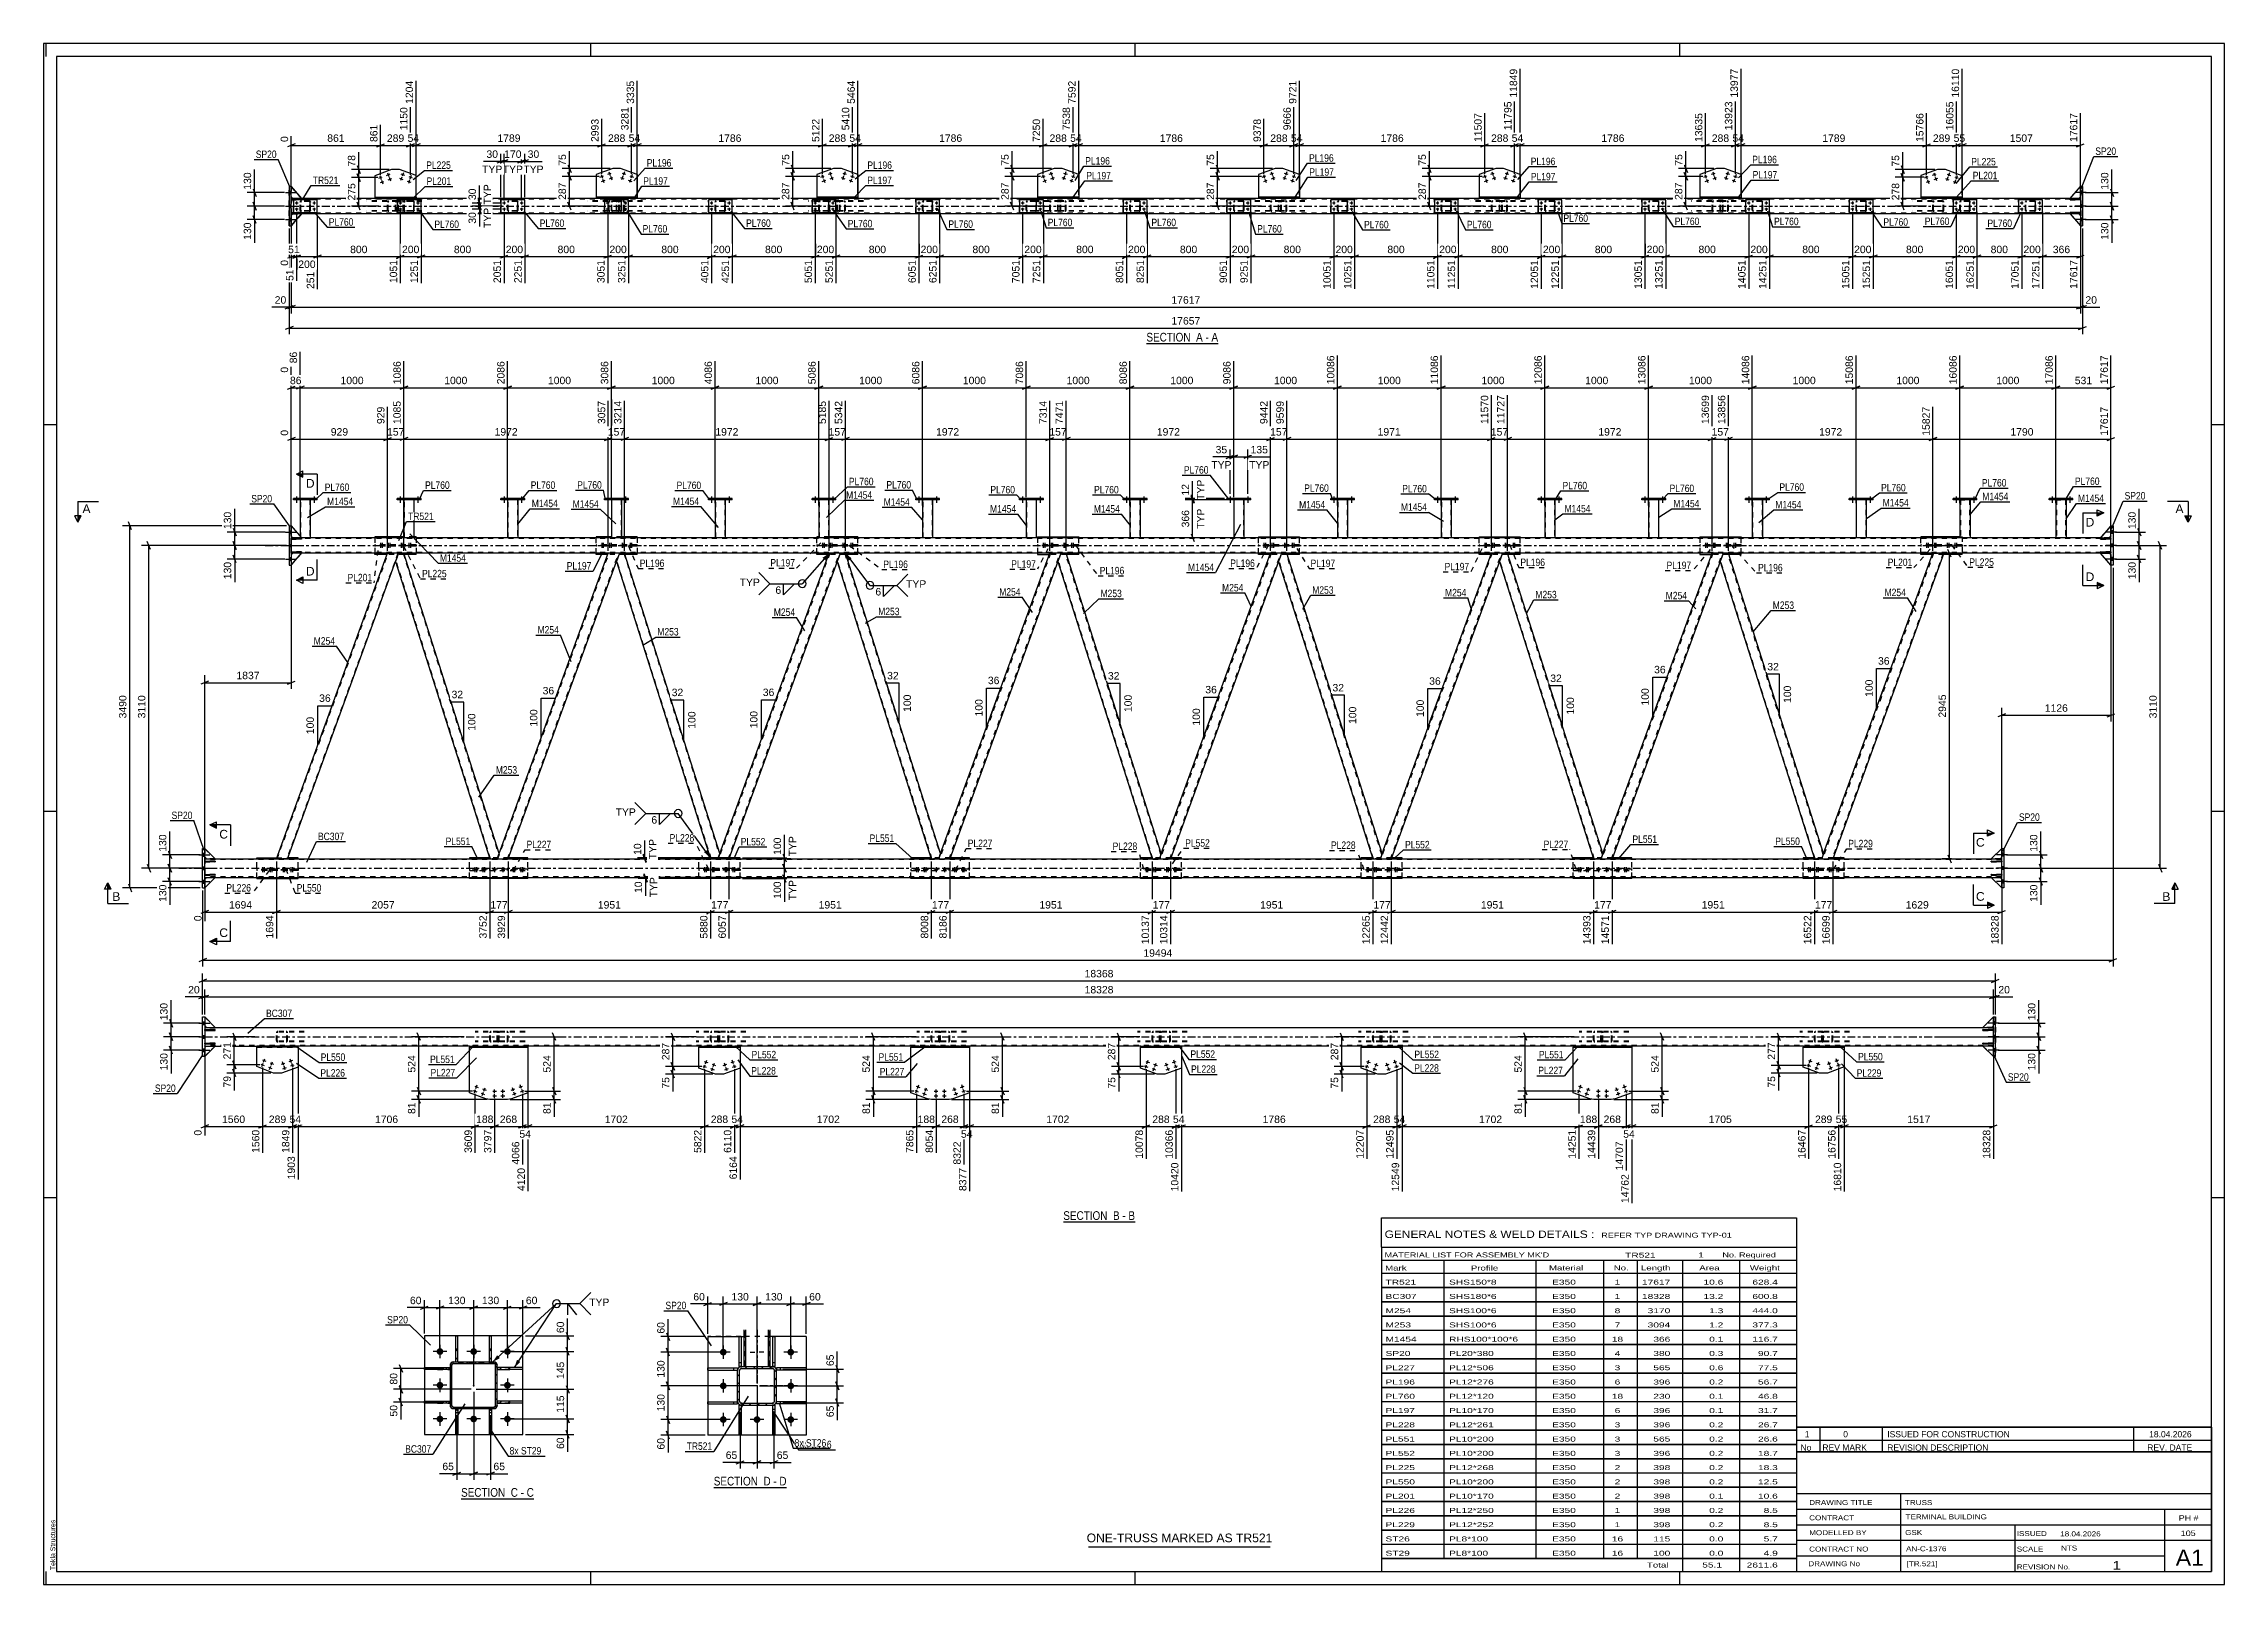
# Model space of a CAD drawing. Header units: millimetres. Extents: x -135 to 706, y -401 to 193.
import ezdxf

# ---------------------------------------------------------------- set-up
doc = ezdxf.new("R2010")
doc.units = ezdxf.units.MM
doc.linetypes.add('DXK_LINE_DOT2', pattern=[3.9198, 1.9599, -1.9599])
doc.linetypes.add('DXK_LINE_DOT3', pattern=[5.9187, 2.979, -0.9799, 0.9799, -0.9799])
doc.styles.add('Arial', font='arial.ttf', dxfattribs={"height": 0.2})
doc.styles.add('Arial Narrow', font='ARIALN.TTF', dxfattribs={"height": 0.2})

# ---------------------------------------------------------------- blocks, each defined once
blk = doc.blocks.new('Unknown-717262918-11427')
at = {"color": 7, "linetype": 'Continuous'}
for p, q in [((380.55, -259.26), (540.55, -259.26)), ((380.55, -270.51), (380.55, -259.26)), ((540.55, -259.26), (540.55, -270.51)), ((380.55, -270.51), (540.55, -270.51)), ((380.55, -270.51), (380.55, -275.51)), ((380.55, -275.51), (540.55, -275.51)), ((380.55, -275.51), (380.55, -280.51)), ((404.55, -275.51), (404.55, -280.51)), ((440.05, -275.51), (440.05, -280.51)), ((466.05, -275.51), (466.05, -280.51)), ((479.05, -275.51), (479.05, -280.51)), ((496.55, -275.51), (496.55, -280.51)), ((518.55, -275.51), (518.55, -280.51)), ((540.55, -270.51), (540.55, -275.51)), ((540.55, -275.51), (540.55, -280.51)), ((380.55, -280.51), (540.55, -280.51)), ((380.55, -280.56), (380.55, -285.96)), ((380.55, -280.56), (540.55, -280.56)), ((404.55, -280.51), (404.55, -286.01)), ((440.05, -280.51), (440.05, -286.01)), ((466.05, -280.51), (466.05, -286.01)), ((479.05, -280.51), (479.05, -286.01)), ((496.55, -280.51), (496.55, -286.01)), ((518.55, -280.51), (518.55, -286.01)), ((540.55, -280.56), (540.55, -285.96)), ((380.55, -285.96), (540.55, -285.96)), ((380.55, -286.06), (380.55, -291.46)), ((380.55, -286.06), (540.55, -286.06)), ((380.55, -291.46), (540.55, -291.46)), ((380.55, -291.56), (380.55, -296.96)), ((380.55, -291.56), (540.55, -291.56)), ((404.55, -286.01), (404.55, -291.51)), ((404.55, -291.51), (404.55, -297.01)), ((440.05, -286.01), (440.05, -291.51)), ((440.05, -291.51), (440.05, -297.01)), ((466.05, -286.01), (466.05, -291.51)), ((466.05, -291.51), (466.05, -297.01)), ((479.05, -286.01), (479.05, -291.51)), ((479.05, -291.51), (479.05, -297.01)), ((496.55, -286.01), (496.55, -291.51)), ((496.55, -291.51), (496.55, -297.01)), ((518.55, -286.01), (518.55, -291.51)), ((518.55, -291.51), (518.55, -297.01)), ((540.55, -286.06), (540.55, -291.46)), ((540.55, -291.56), (540.55, -296.96)), ((380.55, -296.96), (540.55, -296.96)), ((380.55, -297.06), (380.55, -302.46)), ((380.55, -297.06), (540.55, -297.06)), ((380.55, -302.46), (540.55, -302.46)), ((380.55, -302.56), (380.55, -307.96)), ((380.55, -302.56), (540.55, -302.56)), ((404.55, -297.01), (404.55, -302.51)), ((404.55, -302.51), (404.55, -308.01)), ((440.05, -297.01), (440.05, -302.51)), ((440.05, -302.51), (440.05, -308.01)), ((466.05, -297.01), (466.05, -302.51)), ((466.05, -302.51), (466.05, -308.01)), ((479.05, -297.01), (479.05, -302.51)), ((479.05, -302.51), (479.05, -308.01)), ((496.55, -297.01), (496.55, -302.51)), ((496.55, -302.51), (496.55, -308.01)), ((518.55, -297.01), (518.55, -302.51)), ((518.55, -302.51), (518.55, -308.01)), ((540.55, -297.06), (540.55, -302.46)), ((540.55, -302.56), (540.55, -307.96)), ((380.55, -307.96), (540.55, -307.96)), ((380.55, -308.06), (380.55, -313.46)), ((380.55, -308.06), (540.55, -308.06)), ((404.55, -308.01), (404.55, -313.51)), ((440.05, -308.01), (440.05, -313.51)), ((466.05, -308.01), (466.05, -313.51)), ((479.05, -308.01), (479.05, -313.51)), ((496.55, -308.01), (496.55, -313.51)), ((518.55, -308.01), (518.55, -313.51)), ((540.55, -308.06), (540.55, -313.46)), ((380.55, -313.46), (540.55, -313.46)), ((380.55, -313.56), (380.55, -318.96)), ((380.55, -313.56), (540.55, -313.56)), ((380.55, -318.96), (540.55, -318.96)), ((380.55, -319.06), (380.55, -324.46)), ((380.55, -319.06), (540.55, -319.06)), ((404.55, -313.51), (404.55, -319.01)), ((404.55, -319.01), (404.55, -324.51)), ((440.05, -313.51), (440.05, -319.01)), ((440.05, -319.01), (440.05, -324.51)), ((466.05, -313.51), (466.05, -319.01)), ((466.05, -319.01), (466.05, -324.51)), ((479.05, -313.51), (479.05, -319.01)), ((479.05, -319.01), (479.05, -324.51)), ((496.55, -313.51), (496.55, -319.01)), ((496.55, -319.01), (496.55, -324.51)), ((518.55, -313.51), (518.55, -319.01)), ((518.55, -319.01), (518.55, -324.51)), ((540.55, -313.56), (540.55, -318.96)), ((540.55, -319.06), (540.55, -324.46)), ((380.55, -324.46), (540.55, -324.46)), ((380.55, -324.56), (380.55, -329.96)), ((380.55, -324.56), (540.55, -324.56)), ((404.55, -324.51), (404.55, -330.01)), ((440.05, -324.51), (440.05, -330.01)), ((466.05, -324.51), (466.05, -330.01)), ((479.05, -324.51), (479.05, -330.01)), ((496.55, -324.51), (496.55, -330.01)), ((518.55, -324.51), (518.55, -330.01)), ((540.55, -324.56), (540.55, -329.96)), ((380.55, -329.96), (540.55, -329.96)), ((380.55, -330.06), (380.55, -335.46)), ((380.55, -330.06), (540.55, -330.06)), ((380.55, -335.46), (540.55, -335.46)), ((380.55, -335.56), (380.55, -340.96)), ((380.55, -335.56), (540.55, -335.56)), ((404.55, -330.01), (404.55, -335.51)), ((404.55, -335.51), (404.55, -341.01)), ((440.05, -330.01), (440.05, -335.51)), ((440.05, -335.51), (440.05, -341.01)), ((466.05, -330.01), (466.05, -335.51)), ((466.05, -335.51), (466.05, -341.01)), ((479.05, -330.01), (479.05, -335.51)), ((479.05, -335.51), (479.05, -341.01)), ((496.55, -330.01), (496.55, -335.51)), ((496.55, -335.51), (496.55, -341.01)), ((518.55, -330.01), (518.55, -335.51)), ((518.55, -335.51), (518.55, -341.01)), ((540.55, -330.06), (540.55, -335.46)), ((540.55, -335.56), (540.55, -340.96)), ((380.55, -340.96), (540.55, -340.96)), ((380.55, -341.06), (380.55, -346.46)), ((380.55, -341.06), (540.55, -341.06)), ((404.55, -341.01), (404.55, -346.51)), ((440.05, -341.01), (440.05, -346.51)), ((466.05, -341.01), (466.05, -346.51)), ((479.05, -341.01), (479.05, -346.51)), ((496.55, -341.01), (496.55, -346.51)), ((518.55, -341.01), (518.55, -346.51)), ((540.55, -341.06), (540.55, -346.46)), ((380.55, -346.46), (540.55, -346.46)), ((380.55, -346.56), (380.55, -351.96)), ((380.55, -346.56), (540.55, -346.56)), ((380.55, -351.96), (540.55, -351.96)), ((380.55, -352.06), (380.55, -357.46)), ((380.55, -352.06), (540.55, -352.06)), ((404.55, -346.51), (404.55, -352.01)), ((404.55, -352.01), (404.55, -357.51)), ((440.05, -346.51), (440.05, -352.01)), ((440.05, -352.01), (440.05, -357.51)), ((466.05, -346.51), (466.05, -352.01)), ((466.05, -352.01), (466.05, -357.51)), ((479.05, -346.51), (479.05, -352.01)), ((479.05, -352.01), (479.05, -357.51)), ((496.55, -346.51), (496.55, -352.01)), ((496.55, -352.01), (496.55, -357.51)), ((518.55, -346.51), (518.55, -352.01)), ((518.55, -352.01), (518.55, -357.51)), ((540.55, -346.56), (540.55, -351.96)), ((540.55, -352.06), (540.55, -357.46)), ((380.55, -357.46), (540.55, -357.46)), ((380.55, -357.56), (380.55, -362.96)), ((380.55, -357.56), (540.55, -357.56)), ((404.55, -357.51), (404.55, -363.01)), ((440.05, -357.51), (440.05, -363.01)), ((466.05, -357.51), (466.05, -363.01)), ((479.05, -357.51), (479.05, -363.01)), ((496.55, -357.51), (496.55, -363.01)), ((518.55, -357.51), (518.55, -363.01)), ((540.55, -357.56), (540.55, -362.96)), ((380.55, -362.96), (540.55, -362.96)), ((380.55, -363.06), (380.55, -368.46)), ((380.55, -363.06), (540.55, -363.06)), ((380.55, -368.46), (540.55, -368.46)), ((380.55, -368.56), (380.55, -373.96)), ((380.55, -368.56), (540.55, -368.56)), ((404.55, -363.01), (404.55, -368.51)), ((404.55, -368.51), (404.55, -374.01)), ((440.05, -363.01), (440.05, -368.51)), ((440.05, -368.51), (440.05, -374.01)), ((466.05, -363.01), (466.05, -368.51)), ((466.05, -368.51), (466.05, -374.01)), ((479.05, -363.01), (479.05, -368.51)), ((479.05, -368.51), (479.05, -374.01)), ((496.55, -363.01), (496.55, -368.51)), ((496.55, -368.51), (496.55, -374.01)), ((518.55, -363.01), (518.55, -368.51)), ((518.55, -368.51), (518.55, -374.01)), ((540.55, -363.06), (540.55, -368.46)), ((540.55, -368.56), (540.55, -373.96)), ((380.55, -373.96), (540.55, -373.96)), ((380.55, -374.06), (380.55, -379.46)), ((380.55, -374.06), (540.55, -374.06)), ((404.55, -374.01), (404.55, -379.51)), ((440.05, -374.01), (440.05, -379.51)), ((466.05, -374.01), (466.05, -379.51)), ((479.05, -374.01), (479.05, -379.51)), ((496.55, -374.01), (496.55, -379.51)), ((518.55, -374.01), (518.55, -379.51)), ((540.55, -374.06), (540.55, -379.46)), ((380.55, -379.46), (540.55, -379.46)), ((380.55, -379.56), (380.55, -384.96)), ((380.55, -379.56), (540.55, -379.56)), ((380.55, -384.96), (540.55, -384.96)), ((380.55, -385.06), (380.55, -390.46)), ((380.55, -385.06), (540.55, -385.06)), ((404.55, -379.51), (404.55, -385.01)), ((404.55, -385.01), (404.55, -390.51)), ((440.05, -379.51), (440.05, -385.01)), ((440.05, -385.01), (440.05, -390.51)), ((466.05, -379.51), (466.05, -385.01)), ((466.05, -385.01), (466.05, -390.51)), ((479.05, -379.51), (479.05, -385.01)), ((479.05, -385.01), (479.05, -390.51)), ((496.55, -379.51), (496.55, -385.01)), ((496.55, -385.01), (496.55, -390.51)), ((518.55, -379.51), (518.55, -385.01)), ((518.55, -385.01), (518.55, -390.51)), ((540.55, -379.56), (540.55, -384.96)), ((540.55, -385.06), (540.55, -390.46)), ((380.55, -390.46), (540.55, -390.46)), ((380.55, -390.51), (540.55, -390.51)), ((380.55, -390.51), (380.55, -395.51)), ((496.55, -390.51), (496.55, -395.51)), ((518.55, -390.51), (518.55, -395.51)), ((540.55, -390.51), (540.55, -395.51)), ((380.55, -395.51), (540.55, -395.51))]:
    blk.add_line(p, q, dxfattribs=at)
at = {"color": 7, "style": 'Arial Narrow'}
for s, height, width, p in [('GENERAL NOTES & WELD DETAILS :', 2.8633, 1.4, (381.7, -266.95)), ('REFER TYP DRAWING TYP-01', 1.9089, 1.6, (465.25, -266.85)), ("MATERIAL LIST FOR ASSEMBLY MK'D", 1.9089, 1.6, (381.7, -274.45)), ('Mark', 1.909, 1.7, (381.89, -279.51)), ('Profile', 1.909, 1.7, (414.96, -279.51)), ('Material', 1.909, 1.7, (445.09, -279.45)), ('TR521', 1.909, 1.794707, (474.45, -274.54)), ('Length', 1.909, 1.7, (480.55, -279.45)), ('1', 1.91, 1.794707, (502.63, -274.45)), ('No. Required', 1.9089, 1.6, (511.96, -274.45)), ('Weight', 1.909, 1.7, (522.55, -279.45)), ('No.', 1.909, 1.7, (470.05, -279.45)), ('Area', 1.909, 1.7, (503.05, -279.45))]:
    blk.add_text(s, height=height, dxfattribs=dict(at, width=width)).set_placement(p)
at = {"color": 7, "linetype": 'Continuous', "style": 'Arial Narrow'}
for s, height, width, p in [('TR521', 1.909, 1.794707, (382.05, -284.95)), ('SHS150*8', 1.909, 1.794707, (406.55, -284.95)), ('E350', 1.909, 1.794707, (446.29, -284.95)), ('1', 1.91, 1.794707, (470.41, -284.95)), ('17617', 1.909, 1.794707, (480.95, -284.95)), ('10.6', 1.909, 1.794707, (504.68, -284.95)), ('628.4', 1.909, 1.794707, (523.51, -284.95)), ('BC307', 1.909, 1.794707, (382.05, -290.45)), ('M254', 1.909, 1.794707, (382.05, -295.95)), ('SHS180*6', 1.909, 1.794707, (406.55, -290.45)), ('SHS100*6', 1.909, 1.794707, (406.55, -295.95)), ('E350', 1.909, 1.794707, (446.29, -290.45)), ('E350', 1.909, 1.794707, (446.29, -295.95)), ('8', 1.91, 1.794707, (470.41, -295.95)), ('1', 1.91, 1.794707, (470.41, -290.45)), ('18328', 1.909, 1.794707, (480.95, -290.45)), ('3170', 1.909, 1.794707, (483.13, -295.95)), ('13.2', 1.909, 1.794707, (504.68, -290.45)), ('1.3', 1.909, 1.794707, (506.87, -295.95)), ('444.0', 1.909, 1.794707, (523.51, -295.95)), ('600.8', 1.909, 1.794707, (523.51, -290.45)), ('M253', 1.909, 1.794707, (382.05, -301.45)), ('SHS100*6', 1.909, 1.794707, (406.55, -301.45)), ('E350', 1.909, 1.794707, (446.29, -301.45)), ('7', 1.91, 1.794707, (470.41, -301.45)), ('3094', 1.909, 1.794707, (483.13, -301.45)), ('1.2', 1.909, 1.794707, (506.87, -301.45)), ('377.3', 1.909, 1.794707, (523.51, -301.45)), ('SP20', 1.909, 1.794707, (382.05, -312.45)), ('M1454', 1.909, 1.794707, (382.05, -306.95)), ('RHS100*100*6', 1.9089, 1.794707, (406.55, -306.95)), ('PL20*380', 1.909, 1.794707, (406.55, -312.45)), ('E350', 1.909, 1.794707, (446.29, -306.95)), ('E350', 1.909, 1.794707, (446.29, -312.45)), ('18', 1.909, 1.794707, (469.31, -306.95)), ('4', 1.91, 1.794707, (470.41, -312.45)), ('366', 1.909, 1.794707, (485.32, -306.95)), ('380', 1.909, 1.794707, (485.32, -312.45)), ('0.1', 1.909, 1.794707, (506.87, -306.95)), ('0.3', 1.909, 1.794707, (506.87, -312.45)), ('116.7', 1.909, 1.794707, (523.51, -306.95)), ('90.7', 1.909, 1.794707, (525.69, -312.45)), ('PL227', 1.909, 1.794707, (382.05, -317.95)), ('PL12*506', 1.909, 1.794707, (406.55, -317.95)), ('E350', 1.909, 1.794707, (446.29, -317.95)), ('3', 1.91, 1.794707, (470.41, -317.95)), ('565', 1.909, 1.794707, (485.32, -317.95)), ('0.6', 1.909, 1.794707, (506.87, -317.95)), ('77.5', 1.909, 1.794707, (525.69, -317.95)), ('PL196', 1.909, 1.794707, (382.05, -323.45)), ('PL760', 1.909, 1.794707, (382.05, -328.95)), ('PL12*276', 1.909, 1.794707, (406.55, -323.45)), ('PL12*120', 1.909, 1.794707, (406.55, -328.95)), ('E350', 1.909, 1.794707, (446.29, -323.45)), ('E350', 1.909, 1.794707, (446.29, -328.95)), ('18', 1.909, 1.794707, (469.31, -328.95)), ('6', 1.91, 1.794707, (470.41, -323.45)), ('396', 1.909, 1.794707, (485.32, -323.45)), ('230', 1.909, 1.794707, (485.32, -328.95)), ('0.2', 1.909, 1.794707, (506.87, -323.45)), ('0.1', 1.909, 1.794707, (506.87, -328.95)), ('46.8', 1.909, 1.794707, (525.69, -328.95)), ('56.7', 1.909, 1.794707, (525.69, -323.45)), ('PL197', 1.909, 1.794707, (382.05, -334.45)), ('PL10*170', 1.909, 1.794707, (406.55, -334.45)), ('E350', 1.909, 1.794707, (446.29, -334.45)), ('6', 1.91, 1.794707, (470.41, -334.45)), ('396', 1.909, 1.794707, (485.32, -334.45)), ('0.1', 1.909, 1.794707, (506.87, -334.45)), ('31.7', 1.909, 1.794707, (525.69, -334.45)), ('PL228', 1.909, 1.794707, (382.05, -339.95)), ('PL551', 1.909, 1.794707, (382.05, -345.45)), ('PL12*261', 1.909, 1.794707, (406.55, -339.95)), ('PL10*200', 1.909, 1.794707, (406.55, -345.45)), ('E350', 1.909, 1.794707, (446.29, -339.95)), ('E350', 1.909, 1.794707, (446.29, -345.45)), ('3', 1.91, 1.794707, (470.41, -339.95)), ('3', 1.91, 1.794707, (470.41, -345.45)), ('396', 1.909, 1.794707, (485.32, -339.95)), ('565', 1.909, 1.794707, (485.32, -345.45)), ('0.2', 1.909, 1.794707, (506.87, -339.95)), ('0.2', 1.909, 1.794707, (506.87, -345.45)), ('26.7', 1.909, 1.794707, (525.69, -339.95)), ('26.6', 1.909, 1.794707, (525.69, -345.45)), ('PL552', 1.909, 1.794707, (382.05, -350.95)), ('PL10*200', 1.909, 1.794707, (406.55, -350.95)), ('E350', 1.909, 1.794707, (446.29, -350.95)), ('3', 1.91, 1.794707, (470.41, -350.95)), ('396', 1.909, 1.794707, (485.32, -350.95)), ('0.2', 1.909, 1.794707, (506.87, -350.95)), ('18.7', 1.909, 1.794707, (525.69, -350.95)), ('PL225', 1.909, 1.794707, (382.05, -356.45)), ('PL550', 1.909, 1.794707, (382.05, -361.95)), ('PL12*268', 1.909, 1.794707, (406.55, -356.45)), ('PL10*200', 1.909, 1.794707, (406.55, -361.95)), ('E350', 1.909, 1.794707, (446.29, -356.45)), ('E350', 1.909, 1.794707, (446.29, -361.95)), ('2', 1.91, 1.794707, (470.41, -356.45)), ('2', 1.91, 1.794707, (470.41, -361.95)), ('398', 1.909, 1.794707, (485.32, -356.45)), ('398', 1.909, 1.794707, (485.32, -361.95)), ('0.2', 1.909, 1.794707, (506.87, -356.45)), ('0.2', 1.909, 1.794707, (506.87, -361.95)), ('18.3', 1.909, 1.794707, (525.69, -356.45)), ('12.5', 1.909, 1.794707, (525.69, -361.95)), ('PL201', 1.909, 1.794707, (382.05, -367.45)), ('PL10*170', 1.909, 1.794707, (406.55, -367.45)), ('E350', 1.909, 1.794707, (446.29, -367.45)), ('2', 1.91, 1.794707, (470.41, -367.45)), ('398', 1.909, 1.794707, (485.32, -367.45)), ('0.1', 1.909, 1.794707, (506.87, -367.45)), ('10.6', 1.909, 1.794707, (525.69, -367.45)), ('PL226', 1.909, 1.794707, (382.05, -372.95)), ('PL229', 1.909, 1.794707, (382.05, -378.45)), ('PL12*250', 1.909, 1.794707, (406.55, -372.95)), ('PL12*252', 1.909, 1.794707, (406.55, -378.45)), ('E350', 1.909, 1.794707, (446.29, -372.95)), ('E350', 1.909, 1.794707, (446.29, -378.45)), ('1', 1.91, 1.794707, (470.41, -372.95)), ('1', 1.91, 1.794707, (470.41, -378.45)), ('398', 1.909, 1.794707, (485.32, -372.95)), ('398', 1.909, 1.794707, (485.32, -378.45)), ('0.2', 1.909, 1.794707, (506.87, -372.95)), ('0.2', 1.909, 1.794707, (506.87, -378.45)), ('8.5', 1.909, 1.794707, (527.88, -372.95)), ('8.5', 1.909, 1.794707, (527.88, -378.45)), ('ST26', 1.909, 1.794707, (382.05, -383.95)), ('PL8*100', 1.909, 1.794707, (406.55, -383.95)), ('E350', 1.909, 1.794707, (446.29, -383.95)), ('16', 1.909, 1.794707, (469.31, -383.95)), ('115', 1.909, 1.794707, (485.32, -383.95)), ('0.0', 1.909, 1.794707, (506.87, -383.95)), ('5.7', 1.909, 1.794707, (527.88, -383.95)), ('ST29', 1.909, 1.794707, (382.05, -389.45)), ('PL8*100', 1.909, 1.794707, (406.55, -389.45)), ('E350', 1.909, 1.794707, (446.29, -389.45)), ('16', 1.909, 1.794707, (469.31, -389.45)), ('Total', 1.909, 1.7, (482.88, -394.01)), ('100', 1.909, 1.794707, (485.32, -389.45)), ('55.1', 1.909, 1.794707, (504.19, -394.01)), ('0.0', 1.909, 1.794707, (506.87, -389.45)), ('2611.6', 1.909, 1.794707, (521.32, -394.01)), ('4.9', 1.909, 1.794707, (527.88, -389.45))]:
    blk.add_text(s, height=height, dxfattribs=dict(at, width=width)).set_placement(p)
blk = doc.blocks.new('Unknown-717262918-1115')
at = {"color": 5, "linetype": 'Continuous'}
for p, q in [((705.55, 193.49), (-135.45, 193.49)), ((-135.45, 193.49), (-135.45, -400.51)), ((-134.45, 188.49), (-134.45, 193.49)), ((75.55, 188.49), (75.55, 193.49)), ((285.55, 188.49), (285.55, 193.49)), ((495.55, 188.49), (495.55, 193.49)), ((705.55, -400.51), (705.55, 193.49)), ((700.55, 188.49), (-130.45, 188.49)), ((-130.45, 188.49), (-130.45, -395.51)), ((700.55, -395.51), (700.55, 188.49)), ((-130.45, 46.49), (-135.45, 46.49)), ((705.55, 46.49), (700.55, 46.49)), ((-130.45, -102.51), (-135.45, -102.51)), ((705.55, -102.51), (700.55, -102.51)), ((-130.45, -251.51), (-135.45, -251.51)), ((705.55, -251.51), (700.55, -251.51)), ((-135.45, -400.51), (705.55, -400.51)), ((-134.45, -400.51), (-134.45, -395.51)), ((-130.45, -395.51), (700.55, -395.51)), ((75.55, -400.51), (75.55, -395.51)), ((285.55, -400.51), (285.55, -395.51)), ((495.55, -400.51), (495.55, -395.51))]:
    blk.add_line(p, q, dxfattribs=at)
at = {"color": 174, "linetype": 'Continuous', "style": 'Arial'}
blk.add_text('Tekla Structures', height=1.9102, rotation=90, dxfattribs=at).set_placement((-130.95, -395.01))
blk = doc.blocks.new('Unknown-717262918-11426')
at = {"color": 7, "linetype": 'Continuous'}
for p, q in [((540.55, -349.46), (540.55, -395.51)), ((540.55, -349.46), (700.55, -349.46)), ((700.55, -349.51), (700.55, -395.51)), ((540.55, -365.51), (700.55, -365.51)), ((580.69, -365.51), (580.69, -395.51)), ((540.55, -371.51), (700.55, -371.51)), ((540.55, -377.51), (700.55, -377.51)), ((624.69, -377.51), (624.69, -395.51)), ((682.55, -395.46), (682.55, -371.46)), ((540.55, -383.51), (700.55, -383.51)), ((540.55, -389.51), (682.55, -389.51)), ((540.55, -395.51), (700.55, -395.51))]:
    blk.add_line(p, q, dxfattribs=at)
at = {"color": 7, "style": 'Arial Narrow'}
for s, height, width, p in [('DRAWING TITLE', 1.9089, 1.425378, (545.43, -369.9)), ('TRUSS', 1.909, 1.425378, (582.36, -369.92)), ('CONTRACT', 1.909, 1.425378, (545.43, -375.8)), ('TERMINAL BUILDING', 1.9089, 1.425378, (582.61, -375.43)), ('CONTRACT NO', 1.9089, 1.425378, (545.43, -387.85)), ('MODELLED BY', 1.9089, 1.425378, (545.43, -381.53)), ('GSK', 1.909, 1.425378, (582.43, -381.47)), ('AN-C-1376', 1.909, 1.425378, (582.78, -387.73)), ('SCALE', 1.909, 1.425378, (625.49, -387.86)), ('ISSUED', 1.909, 1.425378, (625.49, -381.87)), ('18.04.2026', 1.909, 1.425378, (642.24, -381.99)), ('DRAWING No', 1.909, 1.425378, (545.11, -393.51)), ('[TR.521]', 1.909, 1.425378, (583.01, -393.52)), ('REVISION No.', 1.9089, 1.425378, (625.49, -394.74)), ('1', 3.34, 1.5, (662.46, -394.83)), ('A1', 6.204, 1.25, (686.79, -393.31))]:
    blk.add_text(s, height=height, dxfattribs=dict(at, width=width)).set_placement(p)
at = {"color": 7, "linetype": 'Continuous', "style": 'Arial Narrow'}
for s, height, width, p in [('PH #', 2.1, 1.42538, (687.95, -375.96)), ('NTS', 1.909, 1.425378, (642.55, -387.46)), ('105', 2.1, 1.42538, (688.74, -381.86))]:
    blk.add_text(s, height=height, dxfattribs=dict(at, width=width)).set_placement(p)
blk = doc.blocks.new('Unknown-717262918-11428')
at = {"color": 7, "linetype": 'Continuous'}
blk.add_line((267.55, -386.01), (337.55, -386.01), dxfattribs=at)
at = {"color": 7, "style": 'Arial'}
blk.add_text('ONE-TRUSS MARKED AS TR521', height=3.3428, dxfattribs=at).set_placement((266.8, -384.26))
blk = doc.blocks.new('Unknown-717262918-11429')
at = {"color": 7, "linetype": 'Continuous'}
for p, q in [((540.55, -339.96), (700.55, -339.96)), ((700.55, -339.96), (540.55, -339.96)), ((540.55, -339.96), (540.55, -344.96)), ((549.55, -339.96), (549.55, -344.96)), ((573.55, -339.96), (573.55, -344.96)), ((670.55, -339.96), (670.55, -344.96)), ((700.55, -339.96), (700.55, -344.96)), ((540.55, -344.96), (700.55, -344.96)), ((540.55, -344.96), (540.55, -349.46)), ((540.55, -344.96), (700.55, -344.96)), ((700.55, -349.46), (540.55, -349.46)), ((549.55, -344.96), (549.55, -349.46)), ((573.55, -344.96), (573.55, -349.46)), ((670.55, -344.96), (670.55, -349.46)), ((700.55, -344.96), (700.55, -349.46))]:
    blk.add_line(p, q, dxfattribs=at)
at = {"color": 7, "linetype": 'Continuous', "style": 'Arial Narrow'}
for s, height, width, p in [('1', 2.39, 1.196471, (543.71, -343.81)), ('0', 2.39, 1.196471, (558.56, -343.81)), ('ISSUED FOR CONSTRUCTION', 2.3861, 1.196471, (575.55, -343.81)), ('18.04.2026', 2.386, 1.196471, (676.55, -343.81)), ('No', 2.386, 1.2, (542.09, -348.96)), ('REV MARK', 2.386, 1.2, (550.55, -348.96)), ('REVISION DESCRIPTION', 2.3861, 1.2, (575.55, -348.96)), ('REV. DATE', 2.386, 1.2, (675.83, -348.96))]:
    blk.add_text(s, height=height, dxfattribs=dict(at, width=width)).set_placement(p)
blk = doc.blocks.new('Unknown-717262918-12 - 5336')
at = {"color": 6, "linetype": 'Continuous'}
blk.add_line((289.84, 77.9), (317.48, 77.9), dxfattribs=at)
at = {"color": 0, "linetype": 'Continuous'}
blk.add_wipeout([(307.95, 78.65), (307.95, 82.15), (289.84, 82.15), (289.84, 78.65)], dxfattribs=at)
blk.add_wipeout([(311.55, 78.65), (311.55, 82.15), (309, 82.15), (309, 78.65)], dxfattribs=at)
at = {"color": 7, "linetype": 'Continuous', "style": 'Arial Narrow'}
blk.add_text('SECTION ', height=3.34, dxfattribs=at).set_placement((289.84, 78.65))
at = {"color": 0, "linetype": 'Continuous'}
blk.add_wipeout([(313.88, 78.65), (313.88, 82.15), (312.6, 82.15), (312.6, 78.65)], dxfattribs=at)
blk.add_wipeout([(317.48, 78.65), (317.48, 82.15), (314.93, 82.15), (314.93, 78.65)], dxfattribs=at)
at = {"color": 7, "linetype": 'Continuous', "style": 'Arial Narrow'}
for s, p in [('A', (309, 78.65)), ('-', (312.6, 78.65)), ('A', (314.93, 78.65))]:
    blk.add_text(s, height=3.34, dxfattribs=at).set_placement(p)
blk = doc.blocks.new('Unknown-717262918-13 - 1230')
at = {"color": 6, "linetype": 'Continuous'}
blk.add_line((122.99, -363.13), (151.06, -363.13), dxfattribs=at)
at = {"color": 0, "linetype": 'Continuous'}
blk.add_wipeout([(141.1, -362.38), (141.1, -358.88), (122.99, -358.88), (122.99, -362.38)], dxfattribs=at)
blk.add_wipeout([(144.92, -362.38), (144.92, -358.88), (142.15, -358.88), (142.15, -362.38)], dxfattribs=at)
at = {"color": 7, "linetype": 'Continuous', "style": 'Arial Narrow'}
blk.add_text('SECTION ', height=3.34, dxfattribs=at).set_placement((122.99, -362.38))
at = {"color": 0, "linetype": 'Continuous'}
blk.add_wipeout([(147.24, -362.38), (147.24, -358.88), (145.97, -358.88), (145.97, -362.38)], dxfattribs=at)
blk.add_wipeout([(151.06, -362.38), (151.06, -358.88), (148.29, -358.88), (148.29, -362.38)], dxfattribs=at)
at = {"color": 7, "linetype": 'Continuous', "style": 'Arial Narrow'}
for s, p in [('D', (142.15, -362.38)), ('-', (145.97, -362.38)), ('D', (148.29, -362.38))]:
    blk.add_text(s, height=3.34, dxfattribs=at).set_placement(p)
blk = doc.blocks.new('Unknown-717262918-16 - 1657')
at = {"color": 6, "linetype": 'Continuous'}
blk.add_line((25.54, -367.48), (53.61, -367.48), dxfattribs=at)
at = {"color": 0, "linetype": 'Continuous'}
blk.add_wipeout([(43.65, -366.73), (43.65, -363.23), (25.54, -363.23), (25.54, -366.73)], dxfattribs=at)
blk.add_wipeout([(47.47, -366.73), (47.47, -363.23), (44.7, -363.23), (44.7, -366.73)], dxfattribs=at)
at = {"color": 7, "linetype": 'Continuous', "style": 'Arial Narrow'}
blk.add_text('SECTION ', height=3.34, dxfattribs=at).set_placement((25.54, -366.73))
at = {"color": 0, "linetype": 'Continuous'}
blk.add_wipeout([(49.79, -366.73), (49.79, -363.23), (48.52, -363.23), (48.52, -366.73)], dxfattribs=at)
blk.add_wipeout([(53.61, -366.73), (53.61, -363.23), (50.84, -363.23), (50.84, -366.73)], dxfattribs=at)
at = {"color": 7, "linetype": 'Continuous', "style": 'Arial Narrow'}
for s, p in [('C', (44.7, -366.73)), ('-', (48.52, -366.73)), ('C', (50.84, -366.73))]:
    blk.add_text(s, height=3.34, dxfattribs=at).set_placement(p)
blk = doc.blocks.new('Unknown-717262918-17 - 2110')
at = {"color": 6, "linetype": 'Continuous'}
blk.add_line((257.8, -260.75), (285.44, -260.75), dxfattribs=at)
at = {"color": 0, "linetype": 'Continuous'}
blk.add_wipeout([(275.91, -260), (275.91, -256.5), (257.8, -256.5), (257.8, -260)], dxfattribs=at)
blk.add_wipeout([(279.51, -260), (279.51, -256.5), (276.96, -256.5), (276.96, -260)], dxfattribs=at)
at = {"color": 7, "linetype": 'Continuous', "style": 'Arial Narrow'}
blk.add_text('SECTION ', height=3.34, dxfattribs=at).set_placement((257.8, -260))
at = {"color": 0, "linetype": 'Continuous'}
blk.add_wipeout([(281.84, -260), (281.84, -256.5), (280.56, -256.5), (280.56, -260)], dxfattribs=at)
blk.add_wipeout([(285.44, -260), (285.44, -256.5), (282.89, -256.5), (282.89, -260)], dxfattribs=at)
at = {"color": 7, "linetype": 'Continuous', "style": 'Arial Narrow'}
for s, p in [('B', (276.96, -260)), ('-', (280.56, -260)), ('B', (282.89, -260))]:
    blk.add_text(s, height=3.34, dxfattribs=at).set_placement(p)
blk = doc.blocks.new('Bolt-717262918-3135 - 3120')
at = {"color": 1, "linetype": 'DXK_LINE_DOT2'}
for p, q in [((208.36, -124.76), (208.36, -125.24)), ((208.36, -124.76), (208.36, -125.24)), ((208.72, -123.96), (208.72, -126.96)), ((208.72, -123.96), (208.72, -126.96)), ((209.08, -124.76), (209.08, -125.24)), ((209.08, -124.76), (209.08, -125.24)), ((211.56, -124.76), (211.56, -125.24)), ((211.56, -124.76), (211.56, -125.24)), ((211.92, -123.96), (211.92, -126.96)), ((211.92, -123.96), (211.92, -126.96)), ((212.28, -124.76), (212.28, -125.24)), ((212.28, -124.76), (212.28, -125.24))]:
    blk.add_line(p, q, dxfattribs=at)
blk = doc.blocks.new('Bolt-717262918-3577 - 3120')
at = {"color": 1, "linetype": 'DXK_LINE_DOT2'}
for p, q in [((297.24, -124.76), (297.24, -125.24)), ((297.6, -123.96), (297.6, -126.96)), ((297.84, -124.76), (297.84, -125.24)), ((297.96, -124.76), (297.96, -125.24)), ((298.2, -123.96), (298.2, -126.96)), ((298.56, -124.76), (298.56, -125.24)), ((300.25, -124.76), (300.25, -125.24)), ((300.61, -123.96), (300.61, -126.96)), ((300.85, -124.76), (300.85, -125.24)), ((300.97, -124.76), (300.97, -125.24)), ((301.21, -123.96), (301.21, -126.96)), ((301.57, -124.76), (301.57, -125.24))]:
    blk.add_line(p, q, dxfattribs=at)
blk = doc.blocks.new('Part-717262918-3186 - 3120')
at = {"color": 2, "linetype": 'Continuous'}
for p, q in [((600.9, 17.64), (600.9, 18.12)), ((610.1, 18.12), (600.9, 18.12)), ((610.1, 17.64), (600.9, 17.64)), ((610.1, 17.64), (610.1, 18.12))]:
    blk.add_line(p, q, dxfattribs=at)
blk = doc.blocks.new('Part-717262918-3513 - 3120')
at = {"color": 7, "linetype": 'DXK_LINE_DOT2'}
for p, q in [((-39.95, 3.6), (-39.95, 7.6)), ((-39.95, 7.6), (-35.95, 3)), ((-39.35, 3), (-39.95, 3.6)), ((-35.95, 3), (-39.35, 3))]:
    blk.add_line(p, q, dxfattribs=at)
blk = doc.blocks.new('Bolt-717262918-3251 - 3120')
at = {"color": 1, "linetype": 'DXK_LINE_DOT2'}
for p, q in [((257.6, 0.24), (257.6, -0.24)), ((257.96, 1.04), (257.96, -1.96)), ((258.2, 0.24), (258.2, -0.24)), ((258.32, 0.24), (258.32, -0.24)), ((258.56, 1.04), (258.56, -1.96)), ((258.92, 0.24), (258.92, -0.24)), ((260.61, 0.24), (260.61, -0.24)), ((260.97, 1.04), (260.97, -1.96)), ((261.21, 0.24), (261.21, -0.24)), ((261.33, 0.24), (261.33, -0.24)), ((261.57, 1.04), (261.57, -1.96)), ((261.93, 0.24), (261.93, -0.24))]:
    blk.add_line(p, q, dxfattribs=at)
blk = doc.blocks.new('Bolt-717262918-3136 - 3120')
at = {"color": 1, "linetype": 'DXK_LINE_DOT2'}
for p, q in [((544.87, -124.76), (544.87, -125.24)), ((545.23, -123.96), (545.23, -126.96)), ((545.47, -124.76), (545.47, -125.24)), ((545.59, -124.76), (545.59, -125.24)), ((545.83, -123.96), (545.83, -126.96)), ((546.19, -124.76), (546.19, -125.24)), ((547.88, -124.76), (547.88, -125.24)), ((548.24, -123.96), (548.24, -126.96)), ((548.48, -124.76), (548.48, -125.24)), ((548.6, -124.76), (548.6, -125.24)), ((548.84, -123.96), (548.84, -126.96)), ((549.2, -124.76), (549.2, -125.24))]:
    blk.add_line(p, q, dxfattribs=at)
blk = doc.blocks.new('Part-717262918-3463 - 3120')
at = {"color": 2, "linetype": 'Continuous'}
for p, q in [((-73.33, -127.15), (-73.33, -126.83)), ((-73.33, -126.83), (-69.33, -126.83)), ((-69.33, -127.15), (-73.33, -127.15)), ((-69.33, -126.83), (-69.33, -127.15))]:
    blk.add_line(p, q, dxfattribs=at)
at = {"color": 7, "linetype": 'DXK_LINE_DOT2'}
blk.add_line((-72.73, -127.15), (-72.73, -126.83), dxfattribs=at)
blk = doc.blocks.new('Bolt-717262918-3134 - 3120')
at = {"color": 1, "linetype": 'DXK_LINE_DOT2'}
for p, q in [((289.33, -124.76), (289.33, -125.24)), ((289.69, -123.96), (289.69, -126.96)), ((289.93, -124.76), (289.93, -125.24)), ((290.05, -124.76), (290.05, -125.24)), ((290.29, -123.96), (290.29, -126.96)), ((290.65, -124.76), (290.65, -125.24)), ((292.34, -124.76), (292.34, -125.24)), ((292.7, -123.96), (292.7, -126.96)), ((292.95, -124.76), (292.95, -125.24)), ((293.06, -124.76), (293.06, -125.24)), ((293.31, -123.96), (293.31, -126.96)), ((293.67, -124.76), (293.67, -125.24))]:
    blk.add_line(p, q, dxfattribs=at)
blk = doc.blocks.new('Part-717262918-3201 - 3120')
at = {"color": 2, "linetype": 'Continuous'}
for p, q in [((77.62, 3.4), (77.62, 3)), ((83.5, 3.4), (77.62, 3.4)), ((93.47, 3.4), (87.5, 3.4)), ((93.47, 3.4), (93.47, 3)), ((77.62, -3.4), (77.62, -3)), ((82.19, -3.4), (77.62, -3.4)), ((93.47, -3.4), (88.73, -3.4)), ((93.47, -3.4), (93.47, -3))]:
    blk.add_line(p, q, dxfattribs=at)
at = {"color": 7, "linetype": 'DXK_LINE_DOT2'}
for p, q in [((77.62, -3), (77.62, 3)), ((87.5, 3.4), (83.5, 3.4)), ((93.47, 3), (93.47, -3)), ((88.73, -3.4), (82.19, -3.4))]:
    blk.add_line(p, q, dxfattribs=at)
blk = doc.blocks.new('Bolt-717262918-3137 - 3120')
at = {"color": 1, "linetype": 'DXK_LINE_DOT2'}
for p, q in [((382.37, -124.76), (382.37, -125.24)), ((382.73, -123.96), (382.73, -126.96)), ((382.97, -124.76), (382.97, -125.24)), ((383.09, -124.76), (383.09, -125.24)), ((383.33, -123.96), (383.33, -126.96)), ((383.69, -124.76), (383.69, -125.24)), ((385.39, -124.76), (385.39, -125.24)), ((385.75, -123.96), (385.75, -126.96)), ((385.99, -124.76), (385.99, -125.24)), ((386.11, -124.76), (386.11, -125.24)), ((386.35, -123.96), (386.35, -126.96)), ((386.71, -124.76), (386.71, -125.24))]:
    blk.add_line(p, q, dxfattribs=at)
blk = doc.blocks.new('Part-717262918-3280 - 3120')
at = {"color": 7, "linetype": 'DXK_LINE_DOT2'}
for p, q in [((337.99, -3), (295.12, -120.79)), ((298.87, -120.79), (341.74, -3)), ((337.74, -3), (341.99, -3)), ((341.99, -3), (340.83, -6.21)), ((295.59, -118.79), (294.87, -120.79)), ((299.12, -120.79), (294.87, -120.79))]:
    blk.add_line(p, q, dxfattribs=at)
at = {"color": 2, "linetype": 'Continuous'}
for p, q in [((295.59, -118.79), (337.74, -3)), ((340.83, -6.21), (299.12, -120.79))]:
    blk.add_line(p, q, dxfattribs=at)
blk = doc.blocks.new('Part-717262918-3152 - 3120')
at = {"color": 2, "linetype": 'Continuous'}
for p, q in [((520.9, 17.64), (520.9, 18.12)), ((530.1, 18.12), (520.9, 18.12)), ((530.1, 17.64), (520.9, 17.64)), ((530.1, 17.64), (530.1, 18.12))]:
    blk.add_line(p, q, dxfattribs=at)
blk = doc.blocks.new('Bolt-717262918-3402 - 3120')
at = {"linetype": 'Continuous'}
for points in [[(361.82, 17.64), (362.38, 17.64), (362.38, 18.12), (361.82, 18.12)], [(361.82, 17.64), (362.38, 17.64), (362.38, 18.12), (361.82, 18.12)], [(368.62, 17.64), (369.18, 17.64), (369.18, 18.12), (368.62, 18.12)], [(368.62, 17.64), (369.18, 17.64), (369.18, 18.12), (368.62, 18.12)]]:
    blk.add_hatch(color=1, dxfattribs=at).paths.add_polyline_path(points)
at = {"color": 1, "linetype": 'Continuous'}
for p, q in [((361.82, 18.12), (361.82, 17.64)), ((361.82, 18.12), (361.82, 17.64)), ((362.1, 18.92), (362.1, 16.4)), ((362.1, 18.92), (362.1, 16.4)), ((362.38, 18.12), (362.38, 17.64)), ((362.38, 18.12), (362.38, 17.64)), ((368.62, 18.12), (368.62, 17.64)), ((368.62, 18.12), (368.62, 17.64)), ((368.9, 18.92), (368.9, 16.4)), ((368.9, 18.92), (368.9, 16.4)), ((369.18, 18.12), (369.18, 17.64)), ((369.18, 18.12), (369.18, 17.64))]:
    blk.add_line(p, q, dxfattribs=at)
blk = doc.blocks.new('Bolt-717262918-3281 - 3120')
at = {"color": 1, "linetype": 'DXK_LINE_DOT2'}
for p, q in [((30.55, -124.76), (30.55, -125.24)), ((30.91, -123.96), (30.91, -126.96)), ((31.15, -124.76), (31.15, -125.24)), ((31.27, -124.76), (31.27, -125.24)), ((31.51, -123.96), (31.51, -126.96)), ((31.87, -124.76), (31.87, -125.24)), ((33.56, -124.76), (33.56, -125.24)), ((33.92, -123.96), (33.92, -126.96)), ((34.17, -124.76), (34.17, -125.24)), ((34.28, -124.76), (34.28, -125.24)), ((34.53, -123.96), (34.53, -126.96)), ((34.89, -124.76), (34.89, -125.24))]:
    blk.add_line(p, q, dxfattribs=at)
blk = doc.blocks.new('Bolt-717262918-3342 - 3120')
at = {"color": 1, "linetype": 'DXK_LINE_DOT2'}
for p, q in [((419.96, 0.24), (419.96, -0.24)), ((420.32, 1.04), (420.32, -1.96)), ((420.56, 0.24), (420.56, -0.24)), ((420.68, 0.24), (420.68, -0.24)), ((420.92, 1.04), (420.92, -1.96)), ((421.28, 0.24), (421.28, -0.24)), ((422.97, 0.24), (422.97, -0.24)), ((423.33, 1.04), (423.33, -1.96)), ((423.58, 0.24), (423.58, -0.24)), ((423.69, 0.24), (423.69, -0.24)), ((423.94, 1.04), (423.94, -1.96)), ((424.3, 0.24), (424.3, -0.24))]:
    blk.add_line(p, q, dxfattribs=at)
blk = doc.blocks.new('Part-717262918-3157 - 3120')
at = {"color": 2, "linetype": 'Continuous'}
for p, q in [((563.5, 17.64), (563.5, 3)), ((567.5, 3), (567.5, 17.64))]:
    blk.add_line(p, q, dxfattribs=at)
at = {"color": 7, "linetype": 'DXK_LINE_DOT2'}
for p, q in [((567.5, 17.64), (563.5, 17.64)), ((563.74, 3), (563.74, 17.64)), ((567.26, 17.64), (567.26, 3)), ((567.5, 3), (563.5, 3)), ((563.5, 3), (563.5, 3)), ((567.5, 3), (567.5, 3)), ((567.5, 3), (567.5, 3))]:
    blk.add_line(p, q, dxfattribs=at)
blk = doc.blocks.new('Bolt-717262918-3158 - 3120')
at = {"color": 1, "linetype": 'DXK_LINE_DOT2'}
for p, q in [((-5.86, 0.24), (-5.86, -0.24)), ((-5.5, 1.04), (-5.5, -1.96)), ((-5.22, 0.24), (-5.22, -0.24)), ((-5.14, 0.24), (-5.14, -0.24)), ((-4.86, 1.04), (-4.86, -1.96)), ((-4.5, 0.24), (-4.5, -0.24)), ((-2.88, 0.24), (-2.88, -0.24)), ((-2.52, 1.04), (-2.52, -1.96)), ((-2.23, 0.24), (-2.23, -0.24)), ((-2.16, 0.24), (-2.16, -0.24)), ((-1.87, 1.04), (-1.87, -1.96)), ((-1.51, 0.24), (-1.51, -0.24))]:
    blk.add_line(p, q, dxfattribs=at)
blk = doc.blocks.new('Bolt-717262918-3159 - 3120')
at = {"linetype": 'Continuous'}
for points in [[(638.89, 17.64), (639.45, 17.64), (639.45, 18.12), (638.89, 18.12)], [(638.89, 17.64), (639.45, 17.64), (639.45, 18.12), (638.89, 18.12)], [(645.69, 17.64), (646.25, 17.64), (646.25, 18.12), (645.69, 18.12)], [(645.69, 17.64), (646.25, 17.64), (646.25, 18.12), (645.69, 18.12)]]:
    blk.add_hatch(color=1, dxfattribs=at).paths.add_polyline_path(points)
at = {"color": 1, "linetype": 'Continuous'}
for p, q in [((638.89, 18.12), (638.89, 17.64)), ((638.89, 18.12), (638.89, 17.64)), ((639.17, 18.92), (639.17, 16.4)), ((639.17, 18.92), (639.17, 16.4)), ((639.45, 18.12), (639.45, 17.64)), ((639.45, 18.12), (639.45, 17.64)), ((645.69, 18.12), (645.69, 17.64)), ((645.69, 18.12), (645.69, 17.64)), ((645.97, 18.92), (645.97, 16.4)), ((645.97, 18.92), (645.97, 16.4)), ((646.25, 18.12), (646.25, 17.64)), ((646.25, 18.12), (646.25, 17.64))]:
    blk.add_line(p, q, dxfattribs=at)
blk = doc.blocks.new('Bolt-717262918-3160 - 3120')
at = {"color": 1, "linetype": 'DXK_LINE_DOT2'}
for p, q in [((590.35, 0.24), (590.35, -0.24)), ((590.71, 1.04), (590.71, -1.96)), ((590.95, 0.24), (590.95, -0.24)), ((591.07, 0.24), (591.07, -0.24)), ((591.31, 1.04), (591.31, -1.96)), ((591.67, 0.24), (591.67, -0.24)), ((593.36, 0.24), (593.36, -0.24)), ((593.72, 1.04), (593.72, -1.96)), ((593.96, 0.24), (593.96, -0.24)), ((594.08, 0.24), (594.08, -0.24)), ((594.32, 1.04), (594.32, -1.96)), ((594.68, 0.24), (594.68, -0.24))]:
    blk.add_line(p, q, dxfattribs=at)
blk = doc.blocks.new('Part-717262918-3225 - 3120')
at = {"color": 2, "linetype": 'Continuous'}
for p, q in [((123.5, 17.64), (123.5, 3)), ((127.5, 3), (127.5, 17.64))]:
    blk.add_line(p, q, dxfattribs=at)
at = {"color": 7, "linetype": 'DXK_LINE_DOT2'}
for p, q in [((127.5, 17.64), (123.5, 17.64)), ((123.74, 3), (123.74, 17.64)), ((127.26, 17.64), (127.26, 3)), ((127.5, 3), (123.5, 3)), ((123.5, 3), (123.5, 3)), ((127.5, 3), (127.5, 3)), ((127.5, 3), (127.5, 3))]:
    blk.add_line(p, q, dxfattribs=at)
blk = doc.blocks.new('Bolt-717262918-3161 - 3120')
at = {"linetype": 'Continuous'}
for points in [[(601.82, 17.64), (602.38, 17.64), (602.38, 18.12), (601.82, 18.12)], [(601.82, 17.64), (602.38, 17.64), (602.38, 18.12), (601.82, 18.12)], [(608.62, 17.64), (609.18, 17.64), (609.18, 18.12), (608.62, 18.12)], [(608.62, 17.64), (609.18, 17.64), (609.18, 18.12), (608.62, 18.12)]]:
    blk.add_hatch(color=1, dxfattribs=at).paths.add_polyline_path(points)
at = {"color": 1, "linetype": 'Continuous'}
for p, q in [((601.82, 18.12), (601.82, 17.64)), ((601.82, 18.12), (601.82, 17.64)), ((602.1, 18.92), (602.1, 16.4)), ((602.1, 18.92), (602.1, 16.4)), ((602.38, 18.12), (602.38, 17.64)), ((602.38, 18.12), (602.38, 17.64)), ((608.62, 18.12), (608.62, 17.64)), ((608.62, 18.12), (608.62, 17.64)), ((608.9, 18.92), (608.9, 16.4)), ((608.9, 18.92), (608.9, 16.4)), ((609.18, 18.12), (609.18, 17.64)), ((609.18, 18.12), (609.18, 17.64))]:
    blk.add_line(p, q, dxfattribs=at)
blk = doc.blocks.new('Bolt-717262918-3162 - 3120')
at = {"color": 1, "linetype": 'DXK_LINE_DOT2'}
for p, q in [((463.76, -124.76), (463.76, -125.24)), ((463.76, -124.76), (463.76, -125.24)), ((464.12, -123.96), (464.12, -126.96)), ((464.12, -123.96), (464.12, -126.96)), ((464.48, -124.76), (464.48, -125.24)), ((464.48, -124.76), (464.48, -125.24)), ((466.96, -124.76), (466.96, -125.24)), ((466.96, -124.76), (466.96, -125.24)), ((467.32, -123.96), (467.32, -126.96)), ((467.32, -123.96), (467.32, -126.96)), ((467.68, -124.76), (467.68, -125.24)), ((467.68, -124.76), (467.68, -125.24))]:
    blk.add_line(p, q, dxfattribs=at)
blk = doc.blocks.new('Bolt-717262918-3163 - 3120')
at = {"linetype": 'Continuous'}
for points in [[(561.82, 17.64), (562.38, 17.64), (562.38, 18.12), (561.82, 18.12)], [(561.82, 17.64), (562.38, 17.64), (562.38, 18.12), (561.82, 18.12)], [(568.62, 17.64), (569.18, 17.64), (569.18, 18.12), (568.62, 18.12)], [(568.62, 17.64), (569.18, 17.64), (569.18, 18.12), (568.62, 18.12)]]:
    blk.add_hatch(color=1, dxfattribs=at).paths.add_polyline_path(points)
at = {"color": 1, "linetype": 'Continuous'}
for p, q in [((561.82, 18.12), (561.82, 17.64)), ((561.82, 18.12), (561.82, 17.64)), ((562.1, 18.92), (562.1, 16.4)), ((562.1, 18.92), (562.1, 16.4)), ((562.38, 18.12), (562.38, 17.64)), ((562.38, 18.12), (562.38, 17.64)), ((568.62, 18.12), (568.62, 17.64)), ((568.62, 18.12), (568.62, 17.64)), ((568.9, 18.92), (568.9, 16.4)), ((568.9, 18.92), (568.9, 16.4)), ((569.18, 18.12), (569.18, 17.64)), ((569.18, 18.12), (569.18, 17.64))]:
    blk.add_line(p, q, dxfattribs=at)
blk = doc.blocks.new('Part-717262918-3364 - 3120')
at = {"color": 2, "linetype": 'Continuous'}
for p, q in [((171.73, -3), (170.56, -6.21)), ((170.56, -6.21), (206.89, -120.79)), ((210.46, -118.79), (173.74, -3)), ((209.73, -120.79), (210.46, -118.79))]:
    blk.add_line(p, q, dxfattribs=at)
at = {"color": 7, "linetype": 'DXK_LINE_DOT2'}
for p, q in [((207.15, -120.79), (170.69, -5.84)), ((173.74, -3), (171.73, -3)), ((173.49, -3), (210.32, -119.16)), ((209.73, -120.79), (206.89, -120.79))]:
    blk.add_line(p, q, dxfattribs=at)
blk = doc.blocks.new('Part-717262918-3176 - 3120')
at = {"color": 2, "linetype": 'Continuous'}
for p, q in [((560.9, 17.64), (560.9, 18.12)), ((570.1, 18.12), (560.9, 18.12)), ((570.1, 17.64), (560.9, 17.64)), ((570.1, 17.64), (570.1, 18.12))]:
    blk.add_line(p, q, dxfattribs=at)
blk = doc.blocks.new('Part-717262918-3181 - 3120')
at = {"color": 2, "linetype": 'Continuous'}
for p, q in [((603.5, 17.64), (603.5, 3)), ((607.5, 17.64), (607.5, 3))]:
    blk.add_line(p, q, dxfattribs=at)
at = {"color": 7, "linetype": 'DXK_LINE_DOT2'}
for p, q in [((603.5, 17.64), (607.5, 17.64)), ((603.74, 17.64), (603.74, 3)), ((607.26, 17.64), (607.26, 3)), ((607.5, 3), (603.5, 3))]:
    blk.add_line(p, q, dxfattribs=at)
blk = doc.blocks.new('Part-717262918-3191 - 3120')
at = {"color": 2, "linetype": 'Continuous'}
for p, q in [((640.57, 17.64), (640.57, 3)), ((644.57, 17.64), (644.57, 3))]:
    blk.add_line(p, q, dxfattribs=at)
at = {"color": 7, "linetype": 'DXK_LINE_DOT2'}
for p, q in [((640.57, 17.64), (644.57, 17.64)), ((640.81, 17.64), (640.81, 3)), ((644.33, 17.64), (644.33, 3)), ((644.57, 3), (640.57, 3))]:
    blk.add_line(p, q, dxfattribs=at)
blk = doc.blocks.new('Bolt-717262918-3260 - 3120')
at = {"color": 1, "linetype": 'DXK_LINE_DOT2'}
for p, q in [((38.09, -124.76), (38.09, -125.24)), ((38.09, -124.76), (38.09, -125.24)), ((38.45, -123.96), (38.45, -126.96)), ((38.45, -123.96), (38.45, -126.96)), ((38.81, -124.76), (38.81, -125.24)), ((38.81, -124.76), (38.81, -125.24)), ((41.29, -124.76), (41.29, -125.24)), ((41.29, -124.76), (41.29, -125.24)), ((41.65, -123.96), (41.65, -126.96)), ((41.65, -123.96), (41.65, -126.96)), ((42.01, -124.76), (42.01, -125.24)), ((42.01, -124.76), (42.01, -125.24))]:
    blk.add_line(p, q, dxfattribs=at)
blk = doc.blocks.new('Part-717262918-3196 - 3120')
at = {"color": 2, "linetype": 'Continuous'}
for p, q in [((637.97, 17.64), (637.97, 18.12)), ((647.17, 18.12), (637.97, 18.12)), ((647.17, 17.64), (637.97, 17.64)), ((647.17, 17.64), (647.17, 18.12))]:
    blk.add_line(p, q, dxfattribs=at)
blk = doc.blocks.new('Bolt-717262918-3202 - 3120')
at = {"linetype": 'Continuous'}
for points in [[(1.82, 17.64), (2.38, 17.64), (2.38, 18.12), (1.82, 18.12)], [(1.82, 17.64), (2.38, 17.64), (2.38, 18.12), (1.82, 18.12)], [(8.62, 17.64), (9.18, 17.64), (9.18, 18.12), (8.62, 18.12)], [(8.62, 17.64), (9.18, 17.64), (9.18, 18.12), (8.62, 18.12)]]:
    blk.add_hatch(color=1, dxfattribs=at).paths.add_polyline_path(points)
at = {"color": 1, "linetype": 'Continuous'}
for p, q in [((1.82, 18.12), (1.82, 17.64)), ((1.82, 18.12), (1.82, 17.64)), ((2.1, 18.92), (2.1, 16.4)), ((2.1, 18.92), (2.1, 16.4)), ((2.38, 18.12), (2.38, 17.64)), ((2.38, 18.12), (2.38, 17.64)), ((8.62, 18.12), (8.62, 17.64)), ((8.62, 18.12), (8.62, 17.64)), ((8.9, 18.92), (8.9, 16.4)), ((8.9, 18.92), (8.9, 16.4)), ((9.18, 18.12), (9.18, 17.64)), ((9.18, 18.12), (9.18, 17.64))]:
    blk.add_line(p, q, dxfattribs=at)
blk = doc.blocks.new('Bolt-717262918-3332 - 3120')
at = {"color": 1, "linetype": 'DXK_LINE_DOT2'}
for p, q in [((598.27, 0.24), (598.27, -0.24)), ((598.63, 1.04), (598.63, -1.96)), ((598.92, 0.24), (598.92, -0.24)), ((598.99, 0.24), (598.99, -0.24)), ((599.28, 1.04), (599.28, -1.96)), ((599.64, 0.24), (599.64, -0.24)), ((601.26, 0.24), (601.26, -0.24)), ((601.62, 1.04), (601.62, -1.96)), ((601.9, 0.24), (601.9, -0.24)), ((601.98, 0.24), (601.98, -0.24)), ((602.26, 1.04), (602.26, -1.96)), ((602.62, 0.24), (602.62, -0.24))]:
    blk.add_line(p, q, dxfattribs=at)
blk = doc.blocks.new('Bolt-717262918-3203 - 3120')
at = {"color": 1, "linetype": 'DXK_LINE_DOT2'}
for p, q in [((87.33, 0.24), (87.33, -0.24)), ((87.69, 1.04), (87.69, -1.96)), ((87.93, 0.24), (87.93, -0.24)), ((88.05, 0.24), (88.05, -0.24)), ((88.29, 1.04), (88.29, -1.96)), ((88.65, 0.24), (88.65, -0.24)), ((90.34, 0.24), (90.34, -0.24)), ((90.7, 1.04), (90.7, -1.96)), ((90.95, 0.24), (90.95, -0.24)), ((91.06, 0.24), (91.06, -0.24)), ((91.31, 1.04), (91.31, -1.96)), ((91.67, 0.24), (91.67, -0.24))]:
    blk.add_line(p, q, dxfattribs=at)
blk = doc.blocks.new('Bolt-717262918-3204 - 3120')
at = {"linetype": 'Continuous'}
for points in [[(41.82, 17.64), (42.38, 17.64), (42.38, 18.12), (41.82, 18.12)], [(41.82, 17.64), (42.38, 17.64), (42.38, 18.12), (41.82, 18.12)], [(48.62, 17.64), (49.18, 17.64), (49.18, 18.12), (48.62, 18.12)], [(48.62, 17.64), (49.18, 17.64), (49.18, 18.12), (48.62, 18.12)]]:
    blk.add_hatch(color=1, dxfattribs=at).paths.add_polyline_path(points)
at = {"color": 1, "linetype": 'Continuous'}
for p, q in [((41.82, 18.12), (41.82, 17.64)), ((41.82, 18.12), (41.82, 17.64)), ((42.1, 18.92), (42.1, 16.4)), ((42.1, 18.92), (42.1, 16.4)), ((42.38, 18.12), (42.38, 17.64)), ((42.38, 18.12), (42.38, 17.64)), ((48.62, 18.12), (48.62, 17.64)), ((48.62, 18.12), (48.62, 17.64)), ((48.9, 18.92), (48.9, 16.4)), ((48.9, 18.92), (48.9, 16.4)), ((49.18, 18.12), (49.18, 17.64)), ((49.18, 18.12), (49.18, 17.64))]:
    blk.add_line(p, q, dxfattribs=at)
blk = doc.blocks.new('Bolt-717262918-3205 - 3120')
at = {"color": 1, "linetype": 'DXK_LINE_DOT2'}
for p, q in [((164.56, 0.24), (164.56, -0.24)), ((164.92, 1.04), (164.92, -1.96)), ((165.16, 0.24), (165.16, -0.24)), ((165.28, 0.24), (165.28, -0.24)), ((165.52, 1.04), (165.52, -1.96)), ((165.88, 0.24), (165.88, -0.24)), ((167.57, 0.24), (167.57, -0.24)), ((167.93, 1.04), (167.93, -1.96)), ((168.17, 0.24), (168.17, -0.24)), ((168.29, 0.24), (168.29, -0.24)), ((168.53, 1.04), (168.53, -1.96)), ((168.89, 0.24), (168.89, -0.24))]:
    blk.add_line(p, q, dxfattribs=at)
blk = doc.blocks.new('Bolt-717262918-3206 - 3120')
at = {"linetype": 'Continuous'}
for points in [[(521.82, 17.64), (522.38, 17.64), (522.38, 18.12), (521.82, 18.12)], [(521.82, 17.64), (522.38, 17.64), (522.38, 18.12), (521.82, 18.12)], [(528.62, 17.64), (529.18, 17.64), (529.18, 18.12), (528.62, 18.12)], [(528.62, 17.64), (529.18, 17.64), (529.18, 18.12), (528.62, 18.12)]]:
    blk.add_hatch(color=1, dxfattribs=at).paths.add_polyline_path(points)
at = {"color": 1, "linetype": 'Continuous'}
for p, q in [((521.82, 18.12), (521.82, 17.64)), ((521.82, 18.12), (521.82, 17.64)), ((522.1, 18.92), (522.1, 16.4)), ((522.1, 18.92), (522.1, 16.4)), ((522.38, 18.12), (522.38, 17.64)), ((522.38, 18.12), (522.38, 17.64)), ((528.62, 18.12), (528.62, 17.64)), ((528.62, 18.12), (528.62, 17.64)), ((528.9, 18.92), (528.9, 16.4)), ((528.9, 18.92), (528.9, 16.4)), ((529.18, 18.12), (529.18, 17.64)), ((529.18, 18.12), (529.18, 17.64))]:
    blk.add_line(p, q, dxfattribs=at)
blk = doc.blocks.new('Part-717262918-3384 - 3120')
at = {"color": 7, "linetype": 'DXK_LINE_DOT2'}
for p, q in [((39.72, -120.79), (82.59, -3)), ((43.46, -120.79), (86.34, -3)), ((86.59, -3), (82.33, -3)), ((85.42, -6.21), (86.59, -3)), ((39.46, -120.79), (40.19, -118.79)), ((43.72, -120.79), (39.46, -120.79))]:
    blk.add_line(p, q, dxfattribs=at)
at = {"color": 2, "linetype": 'Continuous'}
for p, q in [((40.19, -118.79), (82.33, -3)), ((43.72, -120.79), (85.42, -6.21))]:
    blk.add_line(p, q, dxfattribs=at)
blk = doc.blocks.new('Bolt-717262918-3207 - 3120')
at = {"color": 1, "linetype": 'DXK_LINE_DOT2'}
for p, q in [((505.09, 0.24), (505.09, -0.24)), ((505.45, 1.04), (505.45, -1.96)), ((505.69, 0.24), (505.69, -0.24)), ((505.81, 0.24), (505.81, -0.24)), ((506.05, 1.04), (506.05, -1.96)), ((506.41, 0.24), (506.41, -0.24)), ((508.11, 0.24), (508.11, -0.24)), ((508.47, 1.04), (508.47, -1.96)), ((508.71, 0.24), (508.71, -0.24)), ((508.83, 0.24), (508.83, -0.24)), ((509.07, 1.04), (509.07, -1.96)), ((509.43, 0.24), (509.43, -0.24))]:
    blk.add_line(p, q, dxfattribs=at)
blk = doc.blocks.new('Bolt-717262918-3208 - 3120')
at = {"color": 1, "linetype": 'DXK_LINE_DOT2'}
for p, q in [((513, 0.24), (513, -0.24)), ((513.36, 1.04), (513.36, -1.96)), ((513.6, 0.24), (513.6, -0.24)), ((513.72, 0.24), (513.72, -0.24)), ((513.96, 1.04), (513.96, -1.96)), ((514.32, 0.24), (514.32, -0.24)), ((516.02, 0.24), (516.02, -0.24)), ((516.38, 1.04), (516.38, -1.96)), ((516.62, 0.24), (516.62, -0.24)), ((516.74, 0.24), (516.74, -0.24)), ((516.98, 1.04), (516.98, -1.96)), ((517.34, 0.24), (517.34, -0.24))]:
    blk.add_line(p, q, dxfattribs=at)
blk = doc.blocks.new('Bolt-717262918-3219 - 3120')
at = {"linetype": 'Continuous'}
for points in [[(-73.33, -119.71), (-73.33, -118.67), (-74.13, -118.67), (-74.13, -119.71)], [(-73.33, -119.71), (-73.33, -118.67), (-74.13, -118.67), (-74.13, -119.71)], [(-73.33, -119.71), (-73.33, -118.67), (-74.13, -118.67), (-74.13, -119.71)], [(-73.33, -124.91), (-73.33, -123.87), (-74.13, -123.87), (-74.13, -124.91)], [(-73.33, -124.91), (-73.33, -123.87), (-74.13, -123.87), (-74.13, -124.91)], [(-73.33, -130.11), (-73.33, -129.07), (-74.13, -129.07), (-74.13, -130.11)], [(-73.33, -130.11), (-73.33, -129.07), (-74.13, -129.07), (-74.13, -130.11)], [(-73.33, -130.11), (-73.33, -129.07), (-74.13, -129.07), (-74.13, -130.11)]]:
    blk.add_hatch(color=1, dxfattribs=at).paths.add_polyline_path(points)
at = {"color": 1, "linetype": 'Continuous'}
for p, q in [((-75.53, -119.19), (-71.33, -119.19)), ((-75.53, -119.19), (-71.33, -119.19)), ((-75.53, -119.19), (-71.33, -119.19)), ((-75.53, -124.39), (-71.33, -124.39)), ((-75.53, -124.39), (-71.33, -124.39)), ((-74.13, -118.67), (-73.33, -118.67)), ((-74.13, -118.67), (-73.33, -118.67)), ((-74.13, -118.67), (-73.33, -118.67)), ((-74.13, -119.71), (-73.33, -119.71)), ((-74.13, -119.71), (-73.33, -119.71)), ((-74.13, -119.71), (-73.33, -119.71)), ((-74.13, -123.87), (-73.33, -123.87)), ((-74.13, -123.87), (-73.33, -123.87)), ((-74.13, -124.91), (-73.33, -124.91)), ((-74.13, -124.91), (-73.33, -124.91)), ((-75.53, -129.59), (-71.33, -129.59)), ((-75.53, -129.59), (-71.33, -129.59)), ((-75.53, -129.59), (-71.33, -129.59)), ((-74.13, -129.07), (-73.33, -129.07)), ((-74.13, -129.07), (-73.33, -129.07)), ((-74.13, -129.07), (-73.33, -129.07)), ((-74.13, -130.11), (-73.33, -130.11)), ((-74.13, -130.11), (-73.33, -130.11)), ((-74.13, -130.11), (-73.33, -130.11))]:
    blk.add_line(p, q, dxfattribs=at)
blk = doc.blocks.new('Bolt-717262918-3220 - 3120')
at = {"color": 1, "linetype": 'DXK_LINE_DOT2'}
for p, q in [((119.06, -124.76), (119.06, -125.24)), ((119.42, -123.96), (119.42, -126.96)), ((119.66, -124.76), (119.66, -125.24)), ((119.78, -124.76), (119.78, -125.24)), ((120.02, -123.96), (120.02, -126.96)), ((120.38, -124.76), (120.38, -125.24)), ((122.08, -124.76), (122.08, -125.24)), ((122.44, -123.96), (122.44, -126.96)), ((122.68, -124.76), (122.68, -125.24)), ((122.8, -124.76), (122.8, -125.24)), ((123.04, -123.96), (123.04, -126.96)), ((123.4, -124.76), (123.4, -125.24))]:
    blk.add_line(p, q, dxfattribs=at)
blk = doc.blocks.new('Bolt-717262918-3252 - 3120')
at = {"linetype": 'Continuous'}
for points in [[(201.82, 17.64), (202.38, 17.64), (202.38, 18.12), (201.82, 18.12)], [(201.82, 17.64), (202.38, 17.64), (202.38, 18.12), (201.82, 18.12)], [(208.62, 17.64), (209.18, 17.64), (209.18, 18.12), (208.62, 18.12)], [(208.62, 17.64), (209.18, 17.64), (209.18, 18.12), (208.62, 18.12)]]:
    blk.add_hatch(color=1, dxfattribs=at).paths.add_polyline_path(points)
at = {"color": 1, "linetype": 'Continuous'}
for p, q in [((201.82, 18.12), (201.82, 17.64)), ((201.82, 18.12), (201.82, 17.64)), ((202.1, 18.92), (202.1, 16.4)), ((202.1, 18.92), (202.1, 16.4)), ((202.38, 18.12), (202.38, 17.64)), ((202.38, 18.12), (202.38, 17.64)), ((208.62, 18.12), (208.62, 17.64)), ((208.62, 18.12), (208.62, 17.64)), ((208.9, 18.92), (208.9, 16.4)), ((208.9, 18.92), (208.9, 16.4)), ((209.18, 18.12), (209.18, 17.64)), ((209.18, 18.12), (209.18, 17.64))]:
    blk.add_line(p, q, dxfattribs=at)
blk = doc.blocks.new('Bolt-717262918-3253 - 3120')
at = {"color": 1, "linetype": 'DXK_LINE_DOT2'}
for p, q in [((249.69, 0.24), (249.69, -0.24)), ((250.05, 1.04), (250.05, -1.96)), ((250.29, 0.24), (250.29, -0.24)), ((250.41, 0.24), (250.41, -0.24)), ((250.65, 1.04), (250.65, -1.96)), ((251.01, 0.24), (251.01, -0.24)), ((252.71, 0.24), (252.71, -0.24)), ((253.07, 1.04), (253.07, -1.96)), ((253.31, 0.24), (253.31, -0.24)), ((253.43, 0.24), (253.43, -0.24)), ((253.67, 1.04), (253.67, -1.96)), ((254.03, 0.24), (254.03, -0.24))]:
    blk.add_line(p, q, dxfattribs=at)
blk = doc.blocks.new('Part-717262918-3258 - 3120')
at = {"color": 2, "linetype": 'Continuous'}
for p, q in [((320.9, 17.64), (320.9, 18.12)), ((330.1, 18.12), (320.9, 18.12)), ((330.1, 17.64), (320.9, 17.64)), ((330.1, 17.64), (330.1, 18.12))]:
    blk.add_line(p, q, dxfattribs=at)
blk = doc.blocks.new('Bolt-717262918-3259 - 3120')
at = {"linetype": 'Continuous'}
for points in [[(-38.18, 17.64), (-37.62, 17.64), (-37.62, 18.12), (-38.18, 18.12)], [(-38.18, 17.64), (-37.62, 17.64), (-37.62, 18.12), (-38.18, 18.12)], [(-31.38, 17.64), (-30.82, 17.64), (-30.82, 18.12), (-31.38, 18.12)], [(-31.38, 17.64), (-30.82, 17.64), (-30.82, 18.12), (-31.38, 18.12)]]:
    blk.add_hatch(color=1, dxfattribs=at).paths.add_polyline_path(points)
at = {"color": 1, "linetype": 'Continuous'}
for p, q in [((-38.18, 18.12), (-38.18, 17.64)), ((-38.18, 18.12), (-38.18, 17.64)), ((-37.9, 18.92), (-37.9, 16.4)), ((-37.9, 18.92), (-37.9, 16.4)), ((-37.62, 18.12), (-37.62, 17.64)), ((-37.62, 18.12), (-37.62, 17.64)), ((-31.38, 18.12), (-31.38, 17.64)), ((-31.38, 18.12), (-31.38, 17.64)), ((-31.1, 18.92), (-31.1, 16.4)), ((-31.1, 18.92), (-31.1, 16.4)), ((-30.82, 18.12), (-30.82, 17.64)), ((-30.82, 18.12), (-30.82, 17.64))]:
    blk.add_line(p, q, dxfattribs=at)
blk = doc.blocks.new('Part-717262918-3404 - 3120')
at = {"color": 2, "linetype": 'Continuous'}
for p, q in [((619.67, -131.99), (615.67, -127.99)), ((619.67, -128.59), (619.07, -127.99))]:
    blk.add_line(p, q, dxfattribs=at)
at = {"color": 7, "linetype": 'DXK_LINE_DOT2'}
for p, q in [((619.07, -127.99), (615.67, -127.99)), ((619.67, -131.99), (619.67, -128.59))]:
    blk.add_line(p, q, dxfattribs=at)
blk = doc.blocks.new('Part-717262918-3275 - 3120')
at = {"color": 7, "linetype": 'DXK_LINE_DOT2'}
for p, q in [((167.72, -3), (124.85, -120.79)), ((128.6, -120.79), (171.47, -3)), ((167.47, -3), (171.73, -3)), ((171.73, -3), (170.56, -6.21)), ((125.32, -118.79), (124.6, -120.79)), ((128.85, -120.79), (124.6, -120.79))]:
    blk.add_line(p, q, dxfattribs=at)
at = {"color": 2, "linetype": 'Continuous'}
for p, q in [((125.32, -118.79), (167.47, -3)), ((170.56, -6.21), (128.85, -120.79))]:
    blk.add_line(p, q, dxfattribs=at)
blk = doc.blocks.new('Part-717262918-3286 - 3120')
at = {"color": 2, "linetype": 'Continuous'}
for p, q in [((-7.69, 3.4), (-7.69, 3)), ((3.5, 3.4), (-7.69, 3.4)), ((8.22, 3.4), (7.5, 3.4)), ((8.22, 3.4), (8.22, 3)), ((-7.69, -3.4), (-7.69, -3)), ((-2.94, -3.4), (-7.69, -3.4)), ((8.22, -3.4), (3.6, -3.4)), ((8.22, -3.4), (8.22, -3))]:
    blk.add_line(p, q, dxfattribs=at)
at = {"color": 7, "linetype": 'DXK_LINE_DOT2'}
for p, q in [((-7.69, 3), (-7.69, -3)), ((7.5, 3.4), (3.5, 3.4)), ((8.22, 3), (8.22, -3)), ((3.6, -3.4), (-2.94, -3.4))]:
    blk.add_line(p, q, dxfattribs=at)
blk = doc.blocks.new('Bolt-717262918-3400 - 3120')
at = {"linetype": 'Continuous'}
for points in [[(401.82, 17.64), (402.38, 17.64), (402.38, 18.12), (401.82, 18.12)], [(401.82, 17.64), (402.38, 17.64), (402.38, 18.12), (401.82, 18.12)], [(408.62, 17.64), (409.18, 17.64), (409.18, 18.12), (408.62, 18.12)], [(408.62, 17.64), (409.18, 17.64), (409.18, 18.12), (408.62, 18.12)]]:
    blk.add_hatch(color=1, dxfattribs=at).paths.add_polyline_path(points)
at = {"color": 1, "linetype": 'Continuous'}
for p, q in [((401.82, 18.12), (401.82, 17.64)), ((401.82, 18.12), (401.82, 17.64)), ((402.1, 18.92), (402.1, 16.4)), ((402.1, 18.92), (402.1, 16.4)), ((402.38, 18.12), (402.38, 17.64)), ((402.38, 18.12), (402.38, 17.64)), ((408.62, 18.12), (408.62, 17.64)), ((408.62, 18.12), (408.62, 17.64)), ((408.9, 18.92), (408.9, 16.4)), ((408.9, 18.92), (408.9, 16.4)), ((409.18, 18.12), (409.18, 17.64)), ((409.18, 18.12), (409.18, 17.64))]:
    blk.add_line(p, q, dxfattribs=at)
blk = doc.blocks.new('Part-717262918-3291 - 3120')
at = {"color": 7, "linetype": 'DXK_LINE_DOT2'}
for p, q in [((8.22, 0.24), (-7.69, 0.24)), ((-7.69, 0.24), (-7.69, -0.24)), ((-1.23, 0.24), (-1.23, -0.24)), ((1.81, -0.24), (1.81, 0.24)), ((8.22, 0.24), (8.22, -0.24)), ((8.22, -0.24), (-7.69, -0.24))]:
    blk.add_line(p, q, dxfattribs=at)
blk = doc.blocks.new('Bolt-717262918-3292 - 3120')
at = {"linetype": 'Continuous'}
for points in [[(281.82, 17.64), (282.38, 17.64), (282.38, 18.12), (281.82, 18.12)], [(281.82, 17.64), (282.38, 17.64), (282.38, 18.12), (281.82, 18.12)], [(288.62, 17.64), (289.18, 17.64), (289.18, 18.12), (288.62, 18.12)], [(288.62, 17.64), (289.18, 17.64), (289.18, 18.12), (288.62, 18.12)]]:
    blk.add_hatch(color=1, dxfattribs=at).paths.add_polyline_path(points)
at = {"color": 1, "linetype": 'Continuous'}
for p, q in [((281.82, 18.12), (281.82, 17.64)), ((281.82, 18.12), (281.82, 17.64)), ((282.1, 18.92), (282.1, 16.4)), ((282.1, 18.92), (282.1, 16.4)), ((282.38, 18.12), (282.38, 17.64)), ((282.38, 18.12), (282.38, 17.64)), ((288.62, 18.12), (288.62, 17.64)), ((288.62, 18.12), (288.62, 17.64)), ((288.9, 18.92), (288.9, 16.4)), ((288.9, 18.92), (288.9, 16.4)), ((289.18, 18.12), (289.18, 17.64)), ((289.18, 18.12), (289.18, 17.64))]:
    blk.add_line(p, q, dxfattribs=at)
blk = doc.blocks.new('Part-717262918-3354 - 3120')
at = {"color": 2, "linetype": 'Continuous'}
for p, q in [((661.81, -7.6), (661.81, 7.6)), ((661.81, 7.6), (662.61, 7.6)), ((662.61, 7.6), (662.61, -7.6)), ((662.61, -7.6), (661.81, -7.6))]:
    blk.add_line(p, q, dxfattribs=at)
blk = doc.blocks.new('Part-717262918-3297 - 3120')
at = {"color": 2, "linetype": 'Continuous'}
for p, q in [((206.77, -120.4), (199.01, -120.4)), ((199.01, -120.4), (199.01, -120.79)), ((221.62, -120.4), (214.13, -120.4)), ((221.62, -120.79), (221.62, -120.4)), ((199.01, -128.4), (199.01, -127.99)), ((221.62, -128.4), (199.01, -128.4)), ((221.62, -128.4), (221.62, -127.99))]:
    blk.add_line(p, q, dxfattribs=at)
at = {"color": 7, "linetype": 'DXK_LINE_DOT2'}
for p, q in [((199.01, -127.99), (199.01, -120.79)), ((214.13, -120.4), (206.77, -120.4)), ((221.62, -127.99), (221.62, -120.79))]:
    blk.add_line(p, q, dxfattribs=at)
blk = doc.blocks.new('Part-717262918-3298 - 3120')
at = {"color": 2, "linetype": 'Continuous'}
for p, q in [((323.5, 17.64), (323.5, 3)), ((327.5, 3), (327.5, 17.64))]:
    blk.add_line(p, q, dxfattribs=at)
at = {"color": 7, "linetype": 'DXK_LINE_DOT2'}
for p, q in [((327.5, 17.64), (323.5, 17.64)), ((323.74, 3), (323.74, 17.64)), ((327.26, 17.64), (327.26, 3)), ((327.5, 3), (323.5, 3)), ((323.5, 3), (323.5, 3)), ((327.5, 3), (327.5, 3)), ((327.5, 3), (327.5, 3))]:
    blk.add_line(p, q, dxfattribs=at)
blk = doc.blocks.new('Part-717262918-3303 - 3120')
at = {"color": 7, "linetype": 'DXK_LINE_DOT2'}
for p, q in [((423.12, -3), (380.26, -120.79)), ((384, -120.79), (426.86, -3)), ((422.86, -3), (427.12, -3)), ((427.12, -3), (425.95, -6.21)), ((380.73, -118.79), (380, -120.79)), ((384.26, -120.79), (380, -120.79))]:
    blk.add_line(p, q, dxfattribs=at)
at = {"color": 2, "linetype": 'Continuous'}
for p, q in [((380.73, -118.79), (422.86, -3)), ((425.95, -6.21), (384.26, -120.79))]:
    blk.add_line(p, q, dxfattribs=at)
blk = doc.blocks.new('Part-717262918-3308 - 3120')
at = {"color": 7, "linetype": 'DXK_LINE_DOT2'}
for p, q in [((508.26, -3), (465.39, -120.79)), ((469.14, -120.79), (512.01, -3)), ((508.01, -3), (512.26, -3)), ((512.26, -3), (511.1, -6.21)), ((465.86, -118.8), (465.13, -120.79)), ((469.39, -120.79), (465.13, -120.79))]:
    blk.add_line(p, q, dxfattribs=at)
at = {"color": 2, "linetype": 'Continuous'}
for p, q in [((465.86, -118.8), (508.01, -3)), ((511.1, -6.21), (469.39, -120.79))]:
    blk.add_line(p, q, dxfattribs=at)
blk = doc.blocks.new('Part-717262918-3313 - 3120')
at = {"color": 7, "linetype": 'DXK_LINE_DOT2'}
for p, q in [((593.4, -3), (550.52, -120.79)), ((597.14, -3), (554.27, -120.79)), ((593.14, -3), (597.4, -3)), ((550.99, -118.79), (550.27, -120.79)), ((554.53, -120.79), (550.27, -120.79))]:
    blk.add_line(p, q, dxfattribs=at)
at = {"color": 2, "linetype": 'Continuous'}
for p, q in [((550.99, -118.79), (593.14, -3)), ((597.4, -3), (554.53, -120.79))]:
    blk.add_line(p, q, dxfattribs=at)
blk = doc.blocks.new('Part-717262918-3328 - 3120')
at = {"color": 2, "linetype": 'Continuous'}
for p, q in [((512.26, -3), (511.1, -6.21)), ((511.1, -6.21), (547.43, -120.79)), ((550.99, -118.79), (514.28, -3)), ((550.73, -119.53), (550.27, -120.79)), ((550.99, -118.79), (550.73, -119.53))]:
    blk.add_line(p, q, dxfattribs=at)
at = {"color": 7, "linetype": 'DXK_LINE_DOT2'}
for p, q in [((547.68, -120.79), (511.23, -5.84)), ((514.28, -3), (512.26, -3)), ((550.86, -119.16), (514.02, -3)), ((550.27, -120.79), (547.43, -120.79)), ((550.97, -118.85), (550.73, -119.53))]:
    blk.add_line(p, q, dxfattribs=at)
blk = doc.blocks.new('Bolt-717262918-3329 - 3120')
at = {"linetype": 'Continuous'}
for points in [[(121.82, 17.64), (122.38, 17.64), (122.38, 18.12), (121.82, 18.12)], [(121.82, 17.64), (122.38, 17.64), (122.38, 18.12), (121.82, 18.12)], [(128.62, 17.64), (129.18, 17.64), (129.18, 18.12), (128.62, 18.12)], [(128.62, 17.64), (129.18, 17.64), (129.18, 18.12), (128.62, 18.12)]]:
    blk.add_hatch(color=1, dxfattribs=at).paths.add_polyline_path(points)
at = {"color": 1, "linetype": 'Continuous'}
for p, q in [((121.82, 18.12), (121.82, 17.64)), ((121.82, 18.12), (121.82, 17.64)), ((122.1, 18.92), (122.1, 16.4)), ((122.1, 18.92), (122.1, 16.4)), ((122.38, 18.12), (122.38, 17.64)), ((122.38, 18.12), (122.38, 17.64)), ((128.62, 18.12), (128.62, 17.64)), ((128.62, 18.12), (128.62, 17.64)), ((128.9, 18.92), (128.9, 16.4)), ((128.9, 18.92), (128.9, 16.4)), ((129.18, 18.12), (129.18, 17.64)), ((129.18, 18.12), (129.18, 17.64))]:
    blk.add_line(p, q, dxfattribs=at)
blk = doc.blocks.new('Bolt-717262918-3330 - 3120')
at = {"color": 1, "linetype": 'DXK_LINE_DOT2'}
for p, q in [((79.42, 0.24), (79.42, -0.24)), ((79.78, 1.04), (79.78, -1.96)), ((80.02, 0.24), (80.02, -0.24)), ((80.14, 0.24), (80.14, -0.24)), ((80.38, 1.04), (80.38, -1.96)), ((80.74, 0.24), (80.74, -0.24)), ((82.44, 0.24), (82.44, -0.24)), ((82.8, 1.04), (82.8, -1.96)), ((83.04, 0.24), (83.04, -0.24)), ((83.16, 0.24), (83.16, -0.24)), ((83.4, 1.04), (83.4, -1.96)), ((83.76, 0.24), (83.76, -0.24))]:
    blk.add_line(p, q, dxfattribs=at)
blk = doc.blocks.new('Bolt-717262918-3331 - 3120')
at = {"color": 1, "linetype": 'DXK_LINE_DOT2'}
for p, q in [((2.08, 0.24), (2.08, -0.24)), ((2.44, 1.04), (2.44, -1.96)), ((2.68, 0.24), (2.68, -0.24)), ((2.8, 0.24), (2.8, -0.24)), ((3.04, 1.04), (3.04, -1.96)), ((3.4, 0.24), (3.4, -0.24)), ((5.09, 0.24), (5.09, -0.24)), ((5.45, 1.04), (5.45, -1.96)), ((5.69, 0.24), (5.69, -0.24)), ((5.81, 0.24), (5.81, -0.24)), ((6.05, 1.04), (6.05, -1.96)), ((6.41, 0.24), (6.41, -0.24))]:
    blk.add_line(p, q, dxfattribs=at)
blk = doc.blocks.new('Bolt-717262918-3339 - 3120')
at = {"linetype": 'Continuous'}
for points in [[(481.82, 17.64), (482.38, 17.64), (482.38, 18.12), (481.82, 18.12)], [(481.82, 17.64), (482.38, 17.64), (482.38, 18.12), (481.82, 18.12)], [(488.62, 17.64), (489.18, 17.64), (489.18, 18.12), (488.62, 18.12)], [(488.62, 17.64), (489.18, 17.64), (489.18, 18.12), (488.62, 18.12)]]:
    blk.add_hatch(color=1, dxfattribs=at).paths.add_polyline_path(points)
at = {"color": 1, "linetype": 'Continuous'}
for p, q in [((481.82, 18.12), (481.82, 17.64)), ((481.82, 18.12), (481.82, 17.64)), ((482.1, 18.92), (482.1, 16.4)), ((482.1, 18.92), (482.1, 16.4)), ((482.38, 18.12), (482.38, 17.64)), ((482.38, 18.12), (482.38, 17.64)), ((488.62, 18.12), (488.62, 17.64)), ((488.62, 18.12), (488.62, 17.64)), ((488.9, 18.92), (488.9, 16.4)), ((488.9, 18.92), (488.9, 16.4)), ((489.18, 18.12), (489.18, 17.64)), ((489.18, 18.12), (489.18, 17.64))]:
    blk.add_line(p, q, dxfattribs=at)
blk = doc.blocks.new('Bolt-717262918-3340 - 3120')
at = {"color": 1, "linetype": 'DXK_LINE_DOT2'}
for p, q in [((427.87, 0.24), (427.87, -0.24)), ((428.23, 1.04), (428.23, -1.96)), ((428.47, 0.24), (428.47, -0.24)), ((428.59, 0.24), (428.59, -0.24)), ((428.83, 1.04), (428.83, -1.96)), ((429.19, 0.24), (429.19, -0.24)), ((430.88, 0.24), (430.88, -0.24)), ((431.24, 1.04), (431.24, -1.96)), ((431.48, 0.24), (431.48, -0.24)), ((431.6, 0.24), (431.6, -0.24)), ((431.84, 1.04), (431.84, -1.96)), ((432.2, 0.24), (432.2, -0.24))]:
    blk.add_line(p, q, dxfattribs=at)
blk = doc.blocks.new('Bolt-717262918-3341 - 3120')
at = {"linetype": 'Continuous'}
for points in [[(441.82, 17.64), (442.38, 17.64), (442.38, 18.12), (441.82, 18.12)], [(441.82, 17.64), (442.38, 17.64), (442.38, 18.12), (441.82, 18.12)], [(448.62, 17.64), (449.18, 17.64), (449.18, 18.12), (448.62, 18.12)], [(448.62, 17.64), (449.18, 17.64), (449.18, 18.12), (448.62, 18.12)]]:
    blk.add_hatch(color=1, dxfattribs=at).paths.add_polyline_path(points)
at = {"color": 1, "linetype": 'Continuous'}
for p, q in [((441.82, 18.12), (441.82, 17.64)), ((441.82, 18.12), (441.82, 17.64)), ((442.1, 18.92), (442.1, 16.4)), ((442.1, 18.92), (442.1, 16.4)), ((442.38, 18.12), (442.38, 17.64)), ((442.38, 18.12), (442.38, 17.64)), ((448.62, 18.12), (448.62, 17.64)), ((448.62, 18.12), (448.62, 17.64)), ((448.9, 18.92), (448.9, 16.4)), ((448.9, 18.92), (448.9, 16.4)), ((449.18, 18.12), (449.18, 17.64)), ((449.18, 18.12), (449.18, 17.64))]:
    blk.add_line(p, q, dxfattribs=at)
blk = doc.blocks.new('Bolt-717262918-3343 - 3120')
at = {"linetype": 'Continuous'}
for points in [[(81.82, 17.64), (82.38, 17.64), (82.38, 18.12), (81.82, 18.12)], [(81.82, 17.64), (82.38, 17.64), (82.38, 18.12), (81.82, 18.12)], [(88.62, 17.64), (89.18, 17.64), (89.18, 18.12), (88.62, 18.12)], [(88.62, 17.64), (89.18, 17.64), (89.18, 18.12), (88.62, 18.12)]]:
    blk.add_hatch(color=1, dxfattribs=at).paths.add_polyline_path(points)
at = {"color": 1, "linetype": 'Continuous'}
for p, q in [((81.82, 18.12), (81.82, 17.64)), ((81.82, 18.12), (81.82, 17.64)), ((82.1, 18.92), (82.1, 16.4)), ((82.1, 18.92), (82.1, 16.4)), ((82.38, 18.12), (82.38, 17.64)), ((82.38, 18.12), (82.38, 17.64)), ((88.62, 18.12), (88.62, 17.64)), ((88.62, 18.12), (88.62, 17.64)), ((88.9, 18.92), (88.9, 16.4)), ((88.9, 18.92), (88.9, 16.4)), ((89.18, 18.12), (89.18, 17.64)), ((89.18, 18.12), (89.18, 17.64))]:
    blk.add_line(p, q, dxfattribs=at)
blk = doc.blocks.new('Bolt-717262918-3344 - 3120')
at = {"color": 1, "linetype": 'DXK_LINE_DOT2'}
for p, q in [((172.46, 0.24), (172.46, -0.24)), ((172.82, 1.04), (172.82, -1.96)), ((173.06, 0.24), (173.06, -0.24)), ((173.18, 0.24), (173.18, -0.24)), ((173.42, 1.04), (173.42, -1.96)), ((173.78, 0.24), (173.78, -0.24)), ((175.48, 0.24), (175.48, -0.24)), ((175.84, 1.04), (175.84, -1.96)), ((176.08, 0.24), (176.08, -0.24)), ((176.2, 0.24), (176.2, -0.24)), ((176.44, 1.04), (176.44, -1.96)), ((176.8, 0.24), (176.8, -0.24))]:
    blk.add_line(p, q, dxfattribs=at)
blk = doc.blocks.new('Part-717262918-3712 - 3120')
at = {"color": 2, "linetype": 'Continuous'}
for p, q in [((657.81, -3), (661.21, -3)), ((661.81, -7.6), (657.81, -3)), ((661.21, -3), (661.81, -3.6))]:
    blk.add_line(p, q, dxfattribs=at)
at = {"color": 7, "linetype": 'DXK_LINE_DOT2'}
blk.add_line((661.81, -7.6), (661.81, -3.6), dxfattribs=at)
blk = doc.blocks.new('Part-717262918-3349 - 3120')
at = {"color": 2, "linetype": 'Continuous'}
for p, q in [((-40.75, 7.6), (-39.95, 7.6)), ((-40.75, 7.6), (-40.75, -7.6)), ((-39.95, 7.6), (-39.95, -7.6)), ((-40.75, -7.6), (-39.95, -7.6))]:
    blk.add_line(p, q, dxfattribs=at)
blk = doc.blocks.new('Part-717262918-3359 - 3120')
at = {"color": 2, "linetype": 'Continuous'}
for p, q in [((256.86, -3), (255.69, -6.21)), ((255.69, -6.21), (292.03, -120.79)), ((295.59, -118.79), (258.87, -3)), ((295.32, -119.53), (294.87, -120.79)), ((295.59, -118.79), (295.32, -119.53))]:
    blk.add_line(p, q, dxfattribs=at)
at = {"color": 7, "linetype": 'DXK_LINE_DOT2'}
for p, q in [((292.28, -120.79), (255.83, -5.84)), ((258.87, -3), (256.86, -3)), ((295.46, -119.16), (258.62, -3)), ((294.87, -120.79), (292.03, -120.79)), ((295.57, -118.85), (295.32, -119.53))]:
    blk.add_line(p, q, dxfattribs=at)
blk = doc.blocks.new('Part-717262918-3379 - 3120')
at = {"color": 2, "linetype": 'Continuous'}
for p, q in [((1.46, -3), (0.29, -6.21)), ((0.29, -6.21), (36.63, -120.79)), ((40.19, -118.79), (3.47, -3)), ((39.46, -120.79), (40.19, -118.79))]:
    blk.add_line(p, q, dxfattribs=at)
at = {"color": 7, "linetype": 'DXK_LINE_DOT2'}
for p, q in [((36.88, -120.79), (0.43, -5.84)), ((3.47, -3), (1.46, -3)), ((3.22, -3), (40.05, -119.16)), ((39.46, -120.79), (36.63, -120.79))]:
    blk.add_line(p, q, dxfattribs=at)
blk = doc.blocks.new('Part-717262918-3752 - 3120')
at = {"color": 2, "linetype": 'Continuous'}
for p, q in [((160.9, 17.64), (160.9, 18.12)), ((170.1, 18.12), (160.9, 18.12)), ((170.1, 17.64), (160.9, 17.64)), ((170.1, 17.64), (170.1, 18.12))]:
    blk.add_line(p, q, dxfattribs=at)
blk = doc.blocks.new('Part-717262918-3389 - 3120')
at = {"color": 2, "linetype": 'Continuous'}
for p, q in [((427.12, -3), (425.95, -6.21)), ((425.95, -6.21), (462.3, -120.79)), ((465.86, -118.8), (429.13, -3)), ((465.59, -119.53), (465.13, -120.79)), ((465.86, -118.8), (465.59, -119.53))]:
    blk.add_line(p, q, dxfattribs=at)
at = {"color": 7, "linetype": 'DXK_LINE_DOT2'}
for p, q in [((462.55, -120.79), (426.09, -5.84)), ((429.13, -3), (427.12, -3)), ((465.73, -119.16), (428.88, -3)), ((465.13, -120.79), (462.3, -120.79)), ((465.84, -118.85), (465.59, -119.53))]:
    blk.add_line(p, q, dxfattribs=at)
blk = doc.blocks.new('Part-717262918-3394 - 3120')
at = {"color": 7, "linetype": 'DXK_LINE_DOT2'}
for p, q in [((93.47, 0.24), (77.62, 0.24)), ((77.62, 0.24), (77.62, -0.24)), ((84.03, 0.24), (84.03, -0.24)), ((87.06, -0.24), (87.06, 0.24)), ((93.47, 0.24), (93.47, -0.24)), ((93.47, -0.24), (77.62, -0.24))]:
    blk.add_line(p, q, dxfattribs=at)
blk = doc.blocks.new('Part-717262918-3778 - 3120')
at = {"color": 2, "linetype": 'Continuous'}
for p, q in [((588.54, 3.4), (588.54, 3)), ((603.5, 3.4), (588.54, 3.4)), ((588.54, -3.4), (588.54, -3)), ((593, -3.4), (588.54, -3.4)), ((604.45, -3.4), (597.25, -3.4)), ((604.45, -3.4), (604.45, -3))]:
    blk.add_line(p, q, dxfattribs=at)
at = {"color": 7, "linetype": 'DXK_LINE_DOT2'}
for p, q in [((588.54, -3), (588.54, 3)), ((603.5, 3.4), (604.45, 3.4)), ((604.45, 3.4), (604.45, -3)), ((597.25, -3.4), (593, -3.4))]:
    blk.add_line(p, q, dxfattribs=at)
blk = doc.blocks.new('Bolt-717262918-3401 - 3120')
at = {"color": 1, "linetype": 'DXK_LINE_DOT2'}
for p, q in [((342.73, 0.24), (342.73, -0.24)), ((343.09, 1.04), (343.09, -1.96)), ((343.33, 0.24), (343.33, -0.24)), ((343.45, 0.24), (343.45, -0.24)), ((343.69, 1.04), (343.69, -1.96)), ((344.05, 0.24), (344.05, -0.24)), ((345.75, 0.24), (345.75, -0.24)), ((346.11, 1.04), (346.11, -1.96)), ((346.35, 0.24), (346.35, -0.24)), ((346.47, 0.24), (346.47, -0.24)), ((346.71, 1.04), (346.71, -1.96)), ((347.07, 0.24), (347.07, -0.24))]:
    blk.add_line(p, q, dxfattribs=at)
blk = doc.blocks.new('Part-717262918-3403 - 3120')
at = {"color": 2, "linetype": 'Continuous'}
for p, q in [((-72.73, -127.99), (-73.33, -128.59)), ((-73.33, -131.99), (-69.33, -127.99))]:
    blk.add_line(p, q, dxfattribs=at)
at = {"color": 7, "linetype": 'DXK_LINE_DOT2'}
for p, q in [((-73.33, -131.99), (-73.33, -128.59)), ((-69.33, -127.99), (-72.73, -127.99))]:
    blk.add_line(p, q, dxfattribs=at)
blk = doc.blocks.new('Part-717262918-3405 - 3120')
at = {"color": 2, "linetype": 'Continuous'}
for p, q in [((-69.33, -120.79), (-73.33, -116.79)), ((-73.33, -120.19), (-72.73, -120.79))]:
    blk.add_line(p, q, dxfattribs=at)
at = {"color": 7, "linetype": 'DXK_LINE_DOT2'}
for p, q in [((-73.33, -116.79), (-73.33, -120.19)), ((-72.73, -120.79), (-69.33, -120.79))]:
    blk.add_line(p, q, dxfattribs=at)
blk = doc.blocks.new('Part-717262918-3406 - 3120')
at = {"color": 2, "linetype": 'Continuous'}
for p, q in [((619.67, -116.79), (615.67, -120.79)), ((619.67, -120.19), (619.07, -120.79))]:
    blk.add_line(p, q, dxfattribs=at)
at = {"color": 7, "linetype": 'DXK_LINE_DOT2'}
for p, q in [((619.67, -116.79), (619.67, -120.19)), ((619.07, -120.79), (615.67, -120.79))]:
    blk.add_line(p, q, dxfattribs=at)
blk = doc.blocks.new('Part-717262918-3407 - 3120')
at = {"color": 7, "linetype": 'DXK_LINE_DOT2'}
for p, q in [((619.67, -126.83), (615.67, -126.83)), ((615.67, -126.83), (615.67, -127.15)), ((615.67, -127.15), (619.67, -127.15)), ((619.07, -127.15), (619.07, -126.83)), ((619.67, -127.15), (619.67, -126.83))]:
    blk.add_line(p, q, dxfattribs=at)
blk = doc.blocks.new('Part-717262918-3408 - 3120')
at = {"color": 7, "linetype": 'DXK_LINE_DOT2'}
for p, q in [((619.67, -121.63), (615.67, -121.63)), ((615.67, -121.63), (615.67, -121.95)), ((615.67, -121.95), (619.67, -121.95)), ((619.07, -121.95), (619.07, -121.63)), ((619.67, -121.95), (619.67, -121.63))]:
    blk.add_line(p, q, dxfattribs=at)
blk = doc.blocks.new('Part-717262918-3409 - 3120')
at = {"color": 7, "linetype": 'DXK_LINE_DOT2'}
for p, q in [((-73.33, -128.59), (-72.73, -127.99)), ((-69.33, -127.99), (-73.33, -131.99)), ((-73.33, -131.99), (-73.33, -128.59)), ((-72.73, -127.99), (-69.33, -127.99))]:
    blk.add_line(p, q, dxfattribs=at)
blk = doc.blocks.new('Part-717262918-3410 - 3120')
at = {"color": 7, "linetype": 'DXK_LINE_DOT2'}
for p, q in [((619.67, -116.79), (615.67, -120.79)), ((619.67, -120.19), (619.67, -116.79)), ((615.67, -120.79), (619.07, -120.79)), ((619.07, -120.79), (619.67, -120.19))]:
    blk.add_line(p, q, dxfattribs=at)
blk = doc.blocks.new('Part-717262918-3411 - 3120')
at = {"color": 2, "linetype": 'Continuous'}
for p, q in [((615.67, -126.83), (619.67, -126.83)), ((615.67, -127.15), (615.67, -126.83)), ((619.67, -127.15), (615.67, -127.15)), ((619.67, -126.83), (619.67, -127.15))]:
    blk.add_line(p, q, dxfattribs=at)
at = {"color": 7, "linetype": 'DXK_LINE_DOT2'}
blk.add_line((619.07, -127.15), (619.07, -126.83), dxfattribs=at)
blk = doc.blocks.new('Part-717262918-3412 - 3120')
at = {"color": 2, "linetype": 'Continuous'}
for p, q in [((615.67, -121.63), (619.67, -121.63)), ((615.67, -121.95), (615.67, -121.63)), ((619.67, -121.95), (615.67, -121.95)), ((619.67, -121.63), (619.67, -121.95))]:
    blk.add_line(p, q, dxfattribs=at)
at = {"color": 7, "linetype": 'DXK_LINE_DOT2'}
blk.add_line((619.07, -121.95), (619.07, -121.63), dxfattribs=at)
blk = doc.blocks.new('Part-717262918-3417 - 3120')
at = {"color": 2, "linetype": 'Continuous'}
for p, q in [((377.04, -120.4), (372.66, -120.4)), ((372.66, -120.4), (372.66, -120.79)), ((388.51, -120.4), (384.4, -120.4)), ((388.51, -120.79), (388.51, -120.4)), ((372.66, -128.4), (372.66, -127.99)), ((388.51, -128.4), (372.66, -128.4)), ((388.51, -128.4), (388.51, -127.99))]:
    blk.add_line(p, q, dxfattribs=at)
at = {"color": 7, "linetype": 'DXK_LINE_DOT2'}
for p, q in [((372.66, -127.99), (372.66, -120.79)), ((384.4, -120.4), (377.04, -120.4)), ((388.51, -127.99), (388.51, -120.79))]:
    blk.add_line(p, q, dxfattribs=at)
blk = doc.blocks.new('Part-717262918-3422 - 3120')
at = {"color": 2, "linetype": 'Continuous'}
for p, q in [((36.5, -120.4), (28.74, -120.4)), ((28.74, -120.4), (28.74, -120.79)), ((51.35, -120.4), (43.86, -120.4)), ((51.35, -120.79), (51.35, -120.4)), ((28.74, -128.4), (28.74, -127.99)), ((51.35, -128.4), (28.74, -128.4)), ((51.35, -128.4), (51.35, -127.99))]:
    blk.add_line(p, q, dxfattribs=at)
at = {"color": 7, "linetype": 'DXK_LINE_DOT2'}
for p, q in [((28.74, -127.99), (28.74, -120.79)), ((43.86, -120.4), (36.5, -120.4)), ((51.35, -127.99), (51.35, -120.79))]:
    blk.add_line(p, q, dxfattribs=at)
blk = doc.blocks.new('Part-717262918-3423 - 3120')
at = {"color": 2, "linetype": 'Continuous'}
for p, q in [((-39.95, 2.76), (-35.95, 2.76)), ((-39.95, 2.44), (-39.95, 2.76)), ((-35.95, 2.44), (-39.95, 2.44)), ((-35.95, 2.76), (-35.95, 2.44))]:
    blk.add_line(p, q, dxfattribs=at)
at = {"color": 7, "linetype": 'DXK_LINE_DOT2'}
blk.add_line((-39.35, 2.44), (-39.35, 2.76), dxfattribs=at)
blk = doc.blocks.new('Part-717262918-3424 - 3120')
at = {"color": 2, "linetype": 'Continuous'}
for p, q in [((-39.95, -2.76), (-39.95, -2.44)), ((-39.95, -2.44), (-35.95, -2.44)), ((-35.95, -2.76), (-39.95, -2.76)), ((-35.95, -2.44), (-35.95, -2.76))]:
    blk.add_line(p, q, dxfattribs=at)
at = {"color": 7, "linetype": 'DXK_LINE_DOT2'}
blk.add_line((-39.35, -2.76), (-39.35, -2.44), dxfattribs=at)
blk = doc.blocks.new('Part-717262918-3425 - 3120')
at = {"color": 7, "linetype": 'DXK_LINE_DOT2'}
for p, q in [((-35.95, 2.76), (-39.95, 2.76)), ((-39.95, 2.76), (-39.95, 2.44)), ((-39.95, 2.44), (-35.95, 2.44)), ((-39.35, 2.76), (-39.35, 2.44)), ((-35.95, 2.44), (-35.95, 2.76))]:
    blk.add_line(p, q, dxfattribs=at)
blk = doc.blocks.new('Part-717262918-3426 - 3120')
at = {"color": 7, "linetype": 'DXK_LINE_DOT2'}
for p, q in [((-35.95, -2.44), (-39.95, -2.44)), ((-39.95, -2.44), (-39.95, -2.76)), ((-39.95, -2.76), (-35.95, -2.76)), ((-39.35, -2.76), (-39.35, -2.44)), ((-35.95, -2.76), (-35.95, -2.44))]:
    blk.add_line(p, q, dxfattribs=at)
blk = doc.blocks.new('Part-717262918-3431 - 3120')
at = {"color": 2, "linetype": 'Continuous'}
for p, q in [((291.9, -120.4), (287.52, -120.4)), ((287.52, -120.4), (287.52, -120.79)), ((303.38, -120.4), (299.26, -120.4)), ((303.38, -120.79), (303.38, -120.4)), ((287.52, -128.4), (287.52, -127.99)), ((303.38, -128.4), (287.52, -128.4)), ((303.38, -128.4), (303.38, -127.99))]:
    blk.add_line(p, q, dxfattribs=at)
at = {"color": 7, "linetype": 'DXK_LINE_DOT2'}
for p, q in [((287.52, -127.99), (287.52, -120.79)), ((299.26, -120.4), (291.9, -120.4)), ((303.38, -127.99), (303.38, -120.79))]:
    blk.add_line(p, q, dxfattribs=at)
blk = doc.blocks.new('Part-717262918-3432 - 3120')
at = {"color": 7, "linetype": 'DXK_LINE_DOT2'}
for p, q in [((-73.33, -120.19), (-73.33, -116.79)), ((-73.33, -116.79), (-69.33, -120.79)), ((-72.73, -120.79), (-73.33, -120.19)), ((-69.33, -120.79), (-72.73, -120.79))]:
    blk.add_line(p, q, dxfattribs=at)
blk = doc.blocks.new('Bolt-717262918-3736 - 3120')
at = {"linetype": 'Continuous'}
for points in [[(662.61, 4.68), (662.61, 5.72), (661.81, 5.72), (661.81, 4.68)], [(662.61, 4.68), (662.61, 5.72), (661.81, 5.72), (661.81, 4.68)], [(662.61, 4.68), (662.61, 5.72), (661.81, 5.72), (661.81, 4.68)], [(662.61, -0.52), (662.61, 0.52), (661.81, 0.52), (661.81, -0.52)], [(662.61, -0.52), (662.61, 0.52), (661.81, 0.52), (661.81, -0.52)], [(662.61, -5.72), (662.61, -4.68), (661.81, -4.68), (661.81, -5.72)], [(662.61, -5.72), (662.61, -4.68), (661.81, -4.68), (661.81, -5.72)], [(662.61, -5.72), (662.61, -4.68), (661.81, -4.68), (661.81, -5.72)]]:
    blk.add_hatch(color=1, dxfattribs=at).paths.add_polyline_path(points)
at = {"color": 1, "linetype": 'Continuous'}
for p, q in [((664.01, 5.2), (659.81, 5.2)), ((664.01, 5.2), (659.81, 5.2)), ((664.01, 5.2), (659.81, 5.2)), ((664.01, 0), (659.81, 0)), ((664.01, 0), (659.81, 0)), ((662.61, 5.72), (661.81, 5.72)), ((662.61, 5.72), (661.81, 5.72)), ((662.61, 5.72), (661.81, 5.72)), ((662.61, 4.68), (661.81, 4.68)), ((662.61, 4.68), (661.81, 4.68)), ((662.61, 4.68), (661.81, 4.68)), ((662.61, 0.52), (661.81, 0.52)), ((662.61, 0.52), (661.81, 0.52)), ((664.01, -5.2), (659.81, -5.2)), ((664.01, -5.2), (659.81, -5.2)), ((664.01, -5.2), (659.81, -5.2)), ((662.61, -0.52), (661.81, -0.52)), ((662.61, -0.52), (661.81, -0.52)), ((662.61, -4.68), (661.81, -4.68)), ((662.61, -4.68), (661.81, -4.68)), ((662.61, -4.68), (661.81, -4.68)), ((662.61, -5.72), (661.81, -5.72)), ((662.61, -5.72), (661.81, -5.72)), ((662.61, -5.72), (661.81, -5.72))]:
    blk.add_line(p, q, dxfattribs=at)
blk = doc.blocks.new('Part-717262918-3437 - 3120')
at = {"color": 2, "linetype": 'Continuous'}
for p, q in [((333.02, 3.4), (333.02, 3)), ((333.02, 3.4), (348.87, 3.4)), ((348.87, 3.4), (348.87, 3)), ((333.02, -3.4), (333.02, -3)), ((337.59, -3.4), (333.02, -3.4)), ((348.87, -3.4), (344.13, -3.4)), ((348.87, -3.4), (348.87, -3))]:
    blk.add_line(p, q, dxfattribs=at)
at = {"color": 7, "linetype": 'DXK_LINE_DOT2'}
for p, q in [((333.02, -3), (333.02, 3)), ((348.87, -3), (348.87, 3)), ((344.13, -3.4), (337.59, -3.4))]:
    blk.add_line(p, q, dxfattribs=at)
blk = doc.blocks.new('Part-717262918-3442 - 3120')
at = {"color": 7, "linetype": 'DXK_LINE_DOT2'}
for p, q in [((348.87, 0.24), (333.02, 0.24)), ((333.02, 0.24), (333.02, -0.24)), ((339.43, 0.24), (339.43, -0.24)), ((342.46, -0.24), (342.46, 0.24)), ((348.87, 0.24), (348.87, -0.24)), ((348.87, -0.24), (333.02, -0.24))]:
    blk.add_line(p, q, dxfattribs=at)
blk = doc.blocks.new('Part-717262918-3447 - 3120')
at = {"color": 2, "linetype": 'Continuous'}
for p, q in [((247.89, 3.4), (247.89, 3)), ((247.89, 3.4), (263.74, 3.4)), ((263.74, 3.4), (263.74, 3)), ((247.89, -3), (247.89, -3.4)), ((247.89, -3.4), (252.46, -3.4)), ((263.74, -3.4), (259, -3.4)), ((263.74, -3.4), (263.74, -3))]:
    blk.add_line(p, q, dxfattribs=at)
at = {"color": 7, "linetype": 'DXK_LINE_DOT2'}
for p, q in [((247.89, 3), (247.89, -3)), ((263.74, -3), (263.74, 3)), ((259, -3.4), (252.46, -3.4))]:
    blk.add_line(p, q, dxfattribs=at)
blk = doc.blocks.new('Part-717262918-3452 - 3120')
at = {"color": 7, "linetype": 'DXK_LINE_DOT2'}
for p, q in [((263.74, 0.24), (247.89, 0.24)), ((247.89, 0.24), (247.89, -0.24)), ((254.29, 0.24), (254.29, -0.24)), ((257.33, -0.24), (257.33, 0.24)), ((263.74, 0.24), (263.74, -0.24)), ((263.74, -0.24), (247.89, -0.24))]:
    blk.add_line(p, q, dxfattribs=at)
blk = doc.blocks.new('Part-717262918-3457 - 3120')
at = {"color": 2, "linetype": 'Continuous'}
for p, q in [((162.75, 3.4), (162.75, 3)), ((163.5, 3.4), (162.75, 3.4)), ((178.61, 3.4), (167.5, 3.4)), ((178.61, 3.4), (178.61, 3)), ((162.75, -3.4), (162.75, -3)), ((167.33, -3.4), (162.75, -3.4)), ((178.61, -3.4), (173.86, -3.4)), ((178.61, -3.4), (178.61, -3))]:
    blk.add_line(p, q, dxfattribs=at)
at = {"color": 7, "linetype": 'DXK_LINE_DOT2'}
for p, q in [((162.75, -3), (162.75, 3)), ((167.5, 3.4), (163.5, 3.4)), ((178.61, -3), (178.61, 3)), ((173.86, -3.4), (167.33, -3.4))]:
    blk.add_line(p, q, dxfattribs=at)
blk = doc.blocks.new('Part-717262918-3643 - 3120')
at = {"color": 2, "linetype": 'Continuous'}
for p, q in [((480.9, 17.64), (480.9, 18.12)), ((490.1, 18.12), (480.9, 18.12)), ((490.1, 17.64), (480.9, 17.64)), ((490.1, 17.64), (490.1, 18.12))]:
    blk.add_line(p, q, dxfattribs=at)
blk = doc.blocks.new('Part-717262918-3462 - 3120')
at = {"color": 7, "linetype": 'DXK_LINE_DOT2'}
for p, q in [((178.61, 0.24), (162.75, 0.24)), ((162.75, 0.24), (162.75, -0.24)), ((169.16, 0.24), (169.16, -0.24)), ((172.2, -0.24), (172.2, 0.24)), ((178.61, 0.24), (178.61, -0.24)), ((178.61, -0.24), (162.75, -0.24))]:
    blk.add_line(p, q, dxfattribs=at)
blk = doc.blocks.new('Part-717262918-3464 - 3120')
at = {"color": 2, "linetype": 'Continuous'}
for p, q in [((-73.33, -121.95), (-73.33, -121.63)), ((-73.33, -121.63), (-69.33, -121.63)), ((-69.33, -121.95), (-73.33, -121.95)), ((-69.33, -121.63), (-69.33, -121.95))]:
    blk.add_line(p, q, dxfattribs=at)
at = {"color": 7, "linetype": 'DXK_LINE_DOT2'}
blk.add_line((-72.73, -121.95), (-72.73, -121.63), dxfattribs=at)
blk = doc.blocks.new('Part-717262918-3465 - 3120')
at = {"color": 7, "linetype": 'DXK_LINE_DOT2'}
for p, q in [((-69.33, -126.83), (-73.33, -126.83)), ((-73.33, -126.83), (-73.33, -127.15)), ((-73.33, -127.15), (-69.33, -127.15)), ((-72.73, -127.15), (-72.73, -126.83)), ((-69.33, -127.15), (-69.33, -126.83))]:
    blk.add_line(p, q, dxfattribs=at)
blk = doc.blocks.new('Part-717262918-3599 - 3120')
at = {"color": 7, "linetype": 'DXK_LINE_DOT2'}
for p, q in [((661.81, -2.44), (657.81, -2.44)), ((657.81, -2.44), (657.81, -2.76)), ((657.81, -2.76), (661.81, -2.76)), ((661.21, -2.76), (661.21, -2.44)), ((661.81, -2.76), (661.81, -2.44))]:
    blk.add_line(p, q, dxfattribs=at)
blk = doc.blocks.new('Part-717262918-3466 - 3120')
at = {"color": 7, "linetype": 'DXK_LINE_DOT2'}
for p, q in [((-69.33, -121.63), (-73.33, -121.63)), ((-73.33, -121.63), (-73.33, -121.95)), ((-73.33, -121.95), (-69.33, -121.95)), ((-72.73, -121.95), (-72.73, -121.63)), ((-69.33, -121.95), (-69.33, -121.63))]:
    blk.add_line(p, q, dxfattribs=at)
blk = doc.blocks.new('Part-717262918-3471 - 3120')
at = {"color": 2, "linetype": 'Continuous'}
for p, q in [((619.67, -131.99), (619.67, -116.79)), ((619.67, -116.79), (620.47, -116.79)), ((620.47, -116.79), (620.47, -131.99)), ((620.47, -131.99), (619.67, -131.99))]:
    blk.add_line(p, q, dxfattribs=at)
blk = doc.blocks.new('Part-717262918-3472 - 3120')
at = {"color": 7, "linetype": 'DXK_LINE_DOT2'}
for p, q in [((615.67, -127.99), (619.07, -127.99)), ((619.67, -131.99), (615.67, -127.99)), ((619.07, -127.99), (619.67, -128.59)), ((619.67, -128.59), (619.67, -131.99))]:
    blk.add_line(p, q, dxfattribs=at)
blk = doc.blocks.new('Part-717262918-3487 - 3120')
at = {"color": 7, "linetype": 'DXK_LINE_DOT2'}
for p, q in [((604.45, 0.24), (588.54, 0.24)), ((588.54, 0.24), (588.54, -0.24)), ((594.95, 0.24), (594.95, -0.24)), ((597.99, -0.24), (597.99, 0.24)), ((604.45, 0.24), (604.45, -0.24)), ((604.45, -0.24), (588.54, -0.24))]:
    blk.add_line(p, q, dxfattribs=at)
blk = doc.blocks.new('Part-717262918-3633 - 3120')
at = {"color": 2, "linetype": 'Continuous'}
for p, q in [((280.9, 17.64), (280.9, 18.12)), ((290.1, 18.12), (280.9, 18.12)), ((290.1, 17.64), (280.9, 17.64)), ((290.1, 17.64), (290.1, 18.12))]:
    blk.add_line(p, q, dxfattribs=at)
blk = doc.blocks.new('Part-717262918-3492 - 3120')
at = {"color": 2, "linetype": 'Continuous'}
for p, q in [((503.29, 3.4), (503.29, 3)), ((503.29, 3.4), (519.14, 3.4)), ((519.14, 3.4), (519.14, 3)), ((503.29, -3), (503.29, -3.4)), ((503.29, -3.4), (507.86, -3.4)), ((519.14, -3.4), (514.4, -3.4)), ((519.14, -3.4), (519.14, -3))]:
    blk.add_line(p, q, dxfattribs=at)
at = {"color": 7, "linetype": 'DXK_LINE_DOT2'}
for p, q in [((503.29, 3), (503.29, -3)), ((519.14, -3), (519.14, 3)), ((514.4, -3.4), (507.86, -3.4))]:
    blk.add_line(p, q, dxfattribs=at)
blk = doc.blocks.new('Part-717262918-3497 - 3120')
at = {"color": 7, "linetype": 'DXK_LINE_DOT2'}
for p, q in [((519.14, 0.24), (503.29, 0.24)), ((503.29, 0.24), (503.29, -0.24)), ((509.7, 0.24), (509.7, -0.24)), ((512.73, -0.24), (512.73, 0.24)), ((519.14, 0.24), (519.14, -0.24)), ((519.14, -0.24), (503.29, -0.24))]:
    blk.add_line(p, q, dxfattribs=at)
blk = doc.blocks.new('Part-717262918-3502 - 3120')
at = {"color": 2, "linetype": 'Continuous'}
for p, q in [((418.15, 3.4), (418.15, 3)), ((418.15, 3.4), (434.01, 3.4)), ((434.01, 3.4), (434.01, 3)), ((418.15, -3.4), (418.15, -3)), ((422.72, -3.4), (418.15, -3.4)), ((434.01, -3.4), (429.26, -3.4)), ((434.01, -3.4), (434.01, -3))]:
    blk.add_line(p, q, dxfattribs=at)
at = {"color": 7, "linetype": 'DXK_LINE_DOT2'}
for p, q in [((418.15, -3), (418.15, 3)), ((434.01, -3), (434.01, 3)), ((429.26, -3.4), (422.72, -3.4))]:
    blk.add_line(p, q, dxfattribs=at)
blk = doc.blocks.new('Part-717262918-3507 - 3120')
at = {"color": 7, "linetype": 'DXK_LINE_DOT2'}
for p, q in [((434.01, 0.24), (418.15, 0.24)), ((418.15, 0.24), (418.15, -0.24)), ((424.56, 0.24), (424.56, -0.24)), ((427.6, -0.24), (427.6, 0.24)), ((434.01, 0.24), (434.01, -0.24)), ((434.01, -0.24), (418.15, -0.24))]:
    blk.add_line(p, q, dxfattribs=at)
blk = doc.blocks.new('Bolt-717262918-3589 - 3120')
at = {"color": 1, "linetype": 'DXK_LINE_DOT2'}
for p, q in [((-43.45, -124.76), (-43.45, -125.24)), ((-43.09, -123.96), (-43.09, -126.96)), ((-42.85, -124.76), (-42.85, -125.24)), ((-42.73, -124.76), (-42.73, -125.24)), ((-42.49, -123.96), (-42.49, -126.96)), ((-42.13, -124.76), (-42.13, -125.24)), ((-40.44, -124.76), (-40.44, -125.24)), ((-40.08, -123.96), (-40.08, -126.96)), ((-39.84, -124.76), (-39.84, -125.24)), ((-39.72, -124.76), (-39.72, -125.24)), ((-39.48, -123.96), (-39.48, -126.96)), ((-39.12, -124.76), (-39.12, -125.24))]:
    blk.add_line(p, q, dxfattribs=at)
blk = doc.blocks.new('Bolt-717262918-3508 - 3120')
at = {"linetype": 'Continuous'}
for points in [[(321.82, 17.64), (322.38, 17.64), (322.38, 18.12), (321.82, 18.12)], [(321.82, 17.64), (322.38, 17.64), (322.38, 18.12), (321.82, 18.12)], [(328.62, 17.64), (329.18, 17.64), (329.18, 18.12), (328.62, 18.12)], [(328.62, 17.64), (329.18, 17.64), (329.18, 18.12), (328.62, 18.12)]]:
    blk.add_hatch(color=1, dxfattribs=at).paths.add_polyline_path(points)
at = {"color": 1, "linetype": 'Continuous'}
for p, q in [((321.82, 18.12), (321.82, 17.64)), ((321.82, 18.12), (321.82, 17.64)), ((322.1, 18.92), (322.1, 16.4)), ((322.1, 18.92), (322.1, 16.4)), ((322.38, 18.12), (322.38, 17.64)), ((322.38, 18.12), (322.38, 17.64)), ((328.62, 18.12), (328.62, 17.64)), ((328.62, 18.12), (328.62, 17.64)), ((328.9, 18.92), (328.9, 16.4)), ((328.9, 18.92), (328.9, 16.4)), ((329.18, 18.12), (329.18, 17.64)), ((329.18, 18.12), (329.18, 17.64))]:
    blk.add_line(p, q, dxfattribs=at)
blk = doc.blocks.new('Bolt-717262918-3509 - 3120')
at = {"color": 1, "linetype": 'DXK_LINE_DOT2'}
for p, q in [((334.82, 0.24), (334.82, -0.24)), ((335.18, 1.04), (335.18, -1.96)), ((335.43, 0.24), (335.43, -0.24)), ((335.54, 0.24), (335.54, -0.24)), ((335.79, 1.04), (335.79, -1.96)), ((336.15, 0.24), (336.15, -0.24)), ((337.84, 0.24), (337.84, -0.24)), ((338.2, 1.04), (338.2, -1.96)), ((338.44, 0.24), (338.44, -0.24)), ((338.56, 0.24), (338.56, -0.24)), ((338.8, 1.04), (338.8, -1.96)), ((339.16, 0.24), (339.16, -0.24))]:
    blk.add_line(p, q, dxfattribs=at)
blk = doc.blocks.new('Part-717262918-3510 - 3120')
at = {"color": 2, "linetype": 'Continuous'}
for p, q in [((-39.35, -3), (-39.95, -3.6)), ((-39.95, -7.6), (-35.95, -3)), ((-35.95, -3), (-39.35, -3))]:
    blk.add_line(p, q, dxfattribs=at)
at = {"color": 7, "linetype": 'DXK_LINE_DOT2'}
blk.add_line((-39.95, -3.6), (-39.95, -7.6), dxfattribs=at)
blk = doc.blocks.new('Part-717262918-3511 - 3120')
at = {"color": 7, "linetype": 'DXK_LINE_DOT2'}
for p, q in [((-39.35, -3), (-39.95, -3.6)), ((-39.95, -7.6), (-35.95, -3)), ((-39.95, -3.6), (-39.95, -7.6)), ((-35.95, -3), (-39.35, -3))]:
    blk.add_line(p, q, dxfattribs=at)
blk = doc.blocks.new('Part-717262918-3512 - 3120')
at = {"color": 2, "linetype": 'Continuous'}
for p, q in [((-39.95, 7.6), (-35.95, 3)), ((-39.35, 3), (-39.95, 3.6)), ((-35.95, 3), (-39.35, 3))]:
    blk.add_line(p, q, dxfattribs=at)
at = {"color": 7, "linetype": 'DXK_LINE_DOT2'}
blk.add_line((-39.95, 3.6), (-39.95, 7.6), dxfattribs=at)
blk = doc.blocks.new('Part-717262918-3518 - 3120')
at = {"color": 2, "linetype": 'Continuous'}
for p, q in [((-74.13, -131.99), (-74.13, -116.79)), ((-73.33, -116.79), (-74.13, -116.79)), ((-73.33, -131.99), (-73.33, -116.79)), ((-74.13, -131.99), (-73.33, -131.99))]:
    blk.add_line(p, q, dxfattribs=at)
blk = doc.blocks.new('Part-717262918-3523 - 3120')
at = {"color": 2, "linetype": 'Continuous'}
for p, q in [((462.17, -120.4), (454.42, -120.4)), ((454.42, -120.4), (454.42, -120.79)), ((477.02, -120.4), (469.53, -120.4)), ((477.02, -120.79), (477.02, -120.4)), ((454.42, -128.4), (454.42, -127.99)), ((477.02, -128.4), (454.42, -128.4)), ((477.02, -128.4), (477.02, -127.99))]:
    blk.add_line(p, q, dxfattribs=at)
at = {"color": 7, "linetype": 'DXK_LINE_DOT2'}
for p, q in [((454.42, -127.99), (454.42, -120.79)), ((469.53, -120.4), (462.17, -120.4)), ((477.02, -127.99), (477.02, -120.79))]:
    blk.add_line(p, q, dxfattribs=at)
blk = doc.blocks.new('Part-717262918-3673 - 3120')
at = {"color": 2, "linetype": 'Continuous'}
for p, q in [((0.9, 17.64), (0.9, 18.12)), ((10.1, 18.12), (0.9, 18.12)), ((10.1, 17.64), (0.9, 17.64)), ((10.1, 17.64), (10.1, 18.12))]:
    blk.add_line(p, q, dxfattribs=at)
blk = doc.blocks.new('Part-717262918-3543 - 3120')
at = {"color": 2, "linetype": 'Continuous'}
for p, q in [((-45.67, -120.79), (-2.8, -3)), ((-41.41, -120.79), (0.29, -6.21))]:
    blk.add_line(p, q, dxfattribs=at)
at = {"color": 7, "linetype": 'DXK_LINE_DOT2'}
for p, q in [((-45.42, -120.79), (-2.54, -3)), ((1.2, -3), (-41.67, -120.79)), ((-2.8, -3), (1.46, -3)), ((0.29, -6.21), (1.46, -3)), ((-41.41, -120.79), (-45.67, -120.79))]:
    blk.add_line(p, q, dxfattribs=at)
blk = doc.blocks.new('Part-717262918-3757 - 3120')
at = {"color": 2, "linetype": 'Continuous'}
for p, q in [((163.5, 17.64), (163.5, 3)), ((167.5, 3), (167.5, 17.64))]:
    blk.add_line(p, q, dxfattribs=at)
at = {"color": 7, "linetype": 'DXK_LINE_DOT2'}
for p, q in [((167.5, 17.64), (163.5, 17.64)), ((163.74, 3), (163.74, 17.64)), ((167.26, 17.64), (167.26, 3)), ((167.5, 3), (163.5, 3)), ((163.5, 3), (163.5, 3)), ((167.5, 3), (167.5, 3)), ((167.5, 3), (167.5, 3))]:
    blk.add_line(p, q, dxfattribs=at)
blk = doc.blocks.new('Part-717262918-3548 - 3120')
at = {"color": 2, "linetype": 'Continuous'}
for p, q in [((86.59, -3), (85.42, -6.21)), ((85.42, -6.21), (121.76, -120.79)), ((125.32, -118.79), (88.6, -3)), ((124.6, -120.79), (125.32, -118.79))]:
    blk.add_line(p, q, dxfattribs=at)
at = {"color": 7, "linetype": 'DXK_LINE_DOT2'}
for p, q in [((122.01, -120.79), (85.56, -5.84)), ((88.6, -3), (86.59, -3)), ((88.35, -3), (125.19, -119.16)), ((124.6, -120.79), (121.76, -120.79))]:
    blk.add_line(p, q, dxfattribs=at)
blk = doc.blocks.new('Part-717262918-3553 - 3120')
at = {"color": 7, "linetype": 'DXK_LINE_DOT2'}
for p, q in [((252.86, -3), (209.99, -120.79)), ((213.73, -120.79), (256.6, -3)), ((252.6, -3), (256.86, -3)), ((256.86, -3), (255.69, -6.21)), ((210.46, -118.79), (209.73, -120.79)), ((213.99, -120.79), (209.73, -120.79))]:
    blk.add_line(p, q, dxfattribs=at)
at = {"color": 2, "linetype": 'Continuous'}
for p, q in [((210.46, -118.79), (252.6, -3)), ((255.69, -6.21), (213.99, -120.79))]:
    blk.add_line(p, q, dxfattribs=at)
blk = doc.blocks.new('Bolt-717262918-3611 - 3120')
at = {"linetype": 'Continuous'}
for points in [[(161.82, 17.64), (162.38, 17.64), (162.38, 18.12), (161.82, 18.12)], [(161.82, 17.64), (162.38, 17.64), (162.38, 18.12), (161.82, 18.12)], [(168.62, 17.64), (169.18, 17.64), (169.18, 18.12), (168.62, 18.12)], [(168.62, 17.64), (169.18, 17.64), (169.18, 18.12), (168.62, 18.12)]]:
    blk.add_hatch(color=1, dxfattribs=at).paths.add_polyline_path(points)
at = {"color": 1, "linetype": 'Continuous'}
for p, q in [((161.82, 18.12), (161.82, 17.64)), ((161.82, 18.12), (161.82, 17.64)), ((162.1, 18.92), (162.1, 16.4)), ((162.1, 18.92), (162.1, 16.4)), ((162.38, 18.12), (162.38, 17.64)), ((162.38, 18.12), (162.38, 17.64)), ((168.62, 18.12), (168.62, 17.64)), ((168.62, 18.12), (168.62, 17.64)), ((168.9, 18.92), (168.9, 16.4)), ((168.9, 18.92), (168.9, 16.4)), ((169.18, 18.12), (169.18, 17.64)), ((169.18, 18.12), (169.18, 17.64))]:
    blk.add_line(p, q, dxfattribs=at)
blk = doc.blocks.new('Part-717262918-3558 - 3120')
at = {"color": 2, "linetype": 'Continuous'}
for p, q in [((341.99, -3), (340.83, -6.21)), ((340.83, -6.21), (377.16, -120.79)), ((380.73, -118.79), (344.01, -3)), ((380.46, -119.53), (380, -120.79)), ((380.73, -118.79), (380.46, -119.53))]:
    blk.add_line(p, q, dxfattribs=at)
at = {"color": 7, "linetype": 'DXK_LINE_DOT2'}
for p, q in [((377.41, -120.79), (340.96, -5.84)), ((344.01, -3), (341.99, -3)), ((380.59, -119.16), (343.76, -3)), ((380, -120.79), (377.16, -120.79)), ((380.71, -118.85), (380.46, -119.53))]:
    blk.add_line(p, q, dxfattribs=at)
blk = doc.blocks.new('Bolt-717262918-3559 - 3120')
at = {"color": 1, "linetype": 'DXK_LINE_DOT2'}
for p, q in [((552.8, -124.76), (552.8, -125.24)), ((553.16, -123.96), (553.16, -126.96)), ((553.45, -124.76), (553.45, -125.24)), ((553.52, -124.76), (553.52, -125.24)), ((553.81, -123.96), (553.81, -126.96)), ((554.17, -124.76), (554.17, -125.24)), ((555.78, -124.76), (555.78, -125.24)), ((556.14, -123.96), (556.14, -126.96)), ((556.43, -124.76), (556.43, -125.24)), ((556.5, -124.76), (556.5, -125.24)), ((556.79, -123.96), (556.79, -126.96)), ((557.15, -124.76), (557.15, -125.24))]:
    blk.add_line(p, q, dxfattribs=at)
blk = doc.blocks.new('Part-717262918-3705 - 3120')
at = {"color": 2, "linetype": 'Continuous'}
for p, q in [((283.5, 17.64), (283.5, 3)), ((287.5, 3), (287.5, 17.64))]:
    blk.add_line(p, q, dxfattribs=at)
at = {"color": 7, "linetype": 'DXK_LINE_DOT2'}
for p, q in [((287.5, 17.64), (283.5, 17.64)), ((283.74, 3), (283.74, 17.64)), ((287.26, 17.64), (287.26, 3)), ((287.5, 3), (283.5, 3)), ((283.5, 3), (283.5, 3)), ((287.5, 3), (287.5, 3)), ((287.5, 3), (287.5, 3))]:
    blk.add_line(p, q, dxfattribs=at)
blk = doc.blocks.new('Bolt-717262918-3560 - 3120')
at = {"color": 1, "linetype": 'DXK_LINE_DOT2'}
for p, q in [((456.22, -124.76), (456.22, -125.24)), ((456.58, -123.96), (456.58, -126.96)), ((456.82, -124.76), (456.82, -125.24)), ((456.94, -124.76), (456.94, -125.24)), ((457.18, -123.96), (457.18, -126.96)), ((457.54, -124.76), (457.54, -125.24)), ((459.24, -124.76), (459.24, -125.24)), ((459.6, -123.96), (459.6, -126.96)), ((459.84, -124.76), (459.84, -125.24)), ((459.96, -124.76), (459.96, -125.24)), ((460.2, -123.96), (460.2, -126.96)), ((460.56, -124.76), (460.56, -125.24))]:
    blk.add_line(p, q, dxfattribs=at)
blk = doc.blocks.new('Part-717262918-3565 - 3120')
at = {"color": 2, "linetype": 'Continuous'}
for p, q in [((547.31, -120.4), (543.06, -120.4)), ((543.06, -120.4), (543.06, -120.79)), ((558.97, -120.4), (554.67, -120.4)), ((558.97, -120.79), (558.97, -120.4)), ((543.06, -128.4), (543.06, -127.99)), ((558.97, -128.4), (543.06, -128.4)), ((558.97, -128.4), (558.97, -127.99))]:
    blk.add_line(p, q, dxfattribs=at)
at = {"color": 7, "linetype": 'DXK_LINE_DOT2'}
for p, q in [((543.06, -127.99), (543.06, -120.79)), ((554.67, -120.4), (547.31, -120.4)), ((558.97, -127.99), (558.97, -120.79))]:
    blk.add_line(p, q, dxfattribs=at)
blk = doc.blocks.new('Part-717262918-3683 - 3120')
at = {"color": 2, "linetype": 'Continuous'}
for p, q in [((-53.23, -120.4), (-45.53, -120.4)), ((-53.23, -120.79), (-53.23, -120.4)), ((-37.31, -120.4), (-41.27, -120.4)), ((-37.31, -120.79), (-37.31, -120.4)), ((-53.23, -128.4), (-53.23, -127.99)), ((-53.23, -128.4), (-37.31, -128.4)), ((-37.31, -128.4), (-37.31, -127.99))]:
    blk.add_line(p, q, dxfattribs=at)
at = {"color": 7, "linetype": 'DXK_LINE_DOT2'}
for p, q in [((-53.23, -127.99), (-53.23, -120.79)), ((-45.53, -120.4), (-41.27, -120.4)), ((-37.31, -127.99), (-37.31, -120.79))]:
    blk.add_line(p, q, dxfattribs=at)
blk = doc.blocks.new('Part-717262918-3570 - 3120')
at = {"color": 7, "linetype": 'DXK_LINE_DOT2'}
for p, q in [((558.97, -124.76), (543.06, -124.76)), ((543.06, -124.76), (543.06, -125.24)), ((558.97, -125.24), (543.06, -125.24)), ((549.47, -124.76), (549.47, -125.24)), ((552.52, -125.24), (552.52, -124.76)), ((558.97, -124.76), (558.97, -125.24))]:
    blk.add_line(p, q, dxfattribs=at)
blk = doc.blocks.new('Bolt-717262918-3571 - 3120')
at = {"color": 1, "linetype": 'DXK_LINE_DOT2'}
for p, q in [((374.46, -124.76), (374.46, -125.24)), ((374.82, -123.96), (374.82, -126.96)), ((375.06, -124.76), (375.06, -125.24)), ((375.18, -124.76), (375.18, -125.24)), ((375.42, -123.96), (375.42, -126.96)), ((375.78, -124.76), (375.78, -125.24)), ((377.48, -124.76), (377.48, -125.24)), ((377.84, -123.96), (377.84, -126.96)), ((378.08, -124.76), (378.08, -125.24)), ((378.2, -124.76), (378.2, -125.24)), ((378.44, -123.96), (378.44, -126.96)), ((378.8, -124.76), (378.8, -125.24))]:
    blk.add_line(p, q, dxfattribs=at)
blk = doc.blocks.new('Part-717262918-3653 - 3120')
at = {"color": 2, "linetype": 'Continuous'}
for p, q in [((440.9, 17.64), (440.9, 18.12)), ((450.1, 18.12), (440.9, 18.12)), ((450.1, 17.64), (440.9, 17.64)), ((450.1, 17.64), (450.1, 18.12))]:
    blk.add_line(p, q, dxfattribs=at)
blk = doc.blocks.new('Part-717262918-3576 - 3120')
at = {"color": 7, "linetype": 'DXK_LINE_DOT2'}
for p, q in [((388.51, -124.76), (372.66, -124.76)), ((372.66, -124.76), (372.66, -125.24)), ((388.51, -125.24), (372.66, -125.24)), ((379.07, -124.76), (379.07, -125.24)), ((382.1, -125.24), (382.1, -124.76)), ((388.51, -124.76), (388.51, -125.24))]:
    blk.add_line(p, q, dxfattribs=at)
blk = doc.blocks.new('Part-717262918-3711 - 3120')
at = {"color": 7, "linetype": 'DXK_LINE_DOT2'}
for p, q in [((661.81, 7.6), (657.81, 3)), ((657.81, 3), (661.21, 3)), ((661.21, 3), (661.81, 3.6)), ((661.81, 3.6), (661.81, 7.6))]:
    blk.add_line(p, q, dxfattribs=at)
blk = doc.blocks.new('Part-717262918-3582 - 3120')
at = {"color": 7, "linetype": 'DXK_LINE_DOT2'}
for p, q in [((303.38, -124.76), (287.52, -124.76)), ((287.52, -124.76), (287.52, -125.24)), ((303.38, -125.24), (287.52, -125.24)), ((293.93, -124.76), (293.93, -125.24)), ((296.97, -125.24), (296.97, -124.76)), ((303.38, -124.76), (303.38, -125.24))]:
    blk.add_line(p, q, dxfattribs=at)
blk = doc.blocks.new('Bolt-717262918-3583 - 3120')
at = {"color": 1, "linetype": 'DXK_LINE_DOT2'}
for p, q in [((215.48, -124.76), (215.48, -125.24)), ((215.84, -123.96), (215.84, -126.96)), ((216.08, -124.76), (216.08, -125.24)), ((216.2, -124.76), (216.2, -125.24)), ((216.44, -123.96), (216.44, -126.96)), ((216.8, -124.76), (216.8, -125.24)), ((218.49, -124.76), (218.49, -125.24)), ((218.85, -123.96), (218.85, -126.96)), ((219.09, -124.76), (219.09, -125.24)), ((219.21, -124.76), (219.21, -125.24)), ((219.45, -123.96), (219.45, -126.96)), ((219.81, -124.76), (219.81, -125.24))]:
    blk.add_line(p, q, dxfattribs=at)
blk = doc.blocks.new('Part-717262918-3588 - 3120')
at = {"color": 7, "linetype": 'DXK_LINE_DOT2'}
for p, q in [((199.01, -124.76), (199.01, -125.24)), ((221.62, -124.76), (199.01, -124.76)), ((199.01, -125.24), (221.62, -125.24)), ((205.42, -125.24), (205.42, -124.76)), ((206.92, -125.24), (206.92, -124.76)), ((213.72, -125.24), (213.72, -124.76)), ((215.21, -125.24), (215.21, -124.76)), ((221.62, -125.24), (221.62, -124.76))]:
    blk.add_line(p, q, dxfattribs=at)
blk = doc.blocks.new('Bolt-717262918-3590 - 3120')
at = {"color": 1, "linetype": 'DXK_LINE_DOT2'}
for p, q in [((-51.41, -124.76), (-51.41, -125.24)), ((-51.05, -123.96), (-51.05, -126.96)), ((-50.75, -124.76), (-50.75, -125.24)), ((-50.69, -124.76), (-50.69, -125.24)), ((-50.39, -123.96), (-50.39, -126.96)), ((-50.03, -124.76), (-50.03, -125.24)), ((-48.43, -124.76), (-48.43, -125.24)), ((-48.07, -123.96), (-48.07, -126.96)), ((-47.77, -124.76), (-47.77, -125.24)), ((-47.71, -124.76), (-47.71, -125.24)), ((-47.41, -123.96), (-47.41, -126.96)), ((-47.05, -124.76), (-47.05, -125.24))]:
    blk.add_line(p, q, dxfattribs=at)
blk = doc.blocks.new('Part-717262918-3595 - 3120')
at = {"color": 2, "linetype": 'Continuous'}
for p, q in [((120.9, 17.64), (120.9, 18.12)), ((130.1, 18.12), (120.9, 18.12)), ((130.1, 17.64), (120.9, 17.64)), ((130.1, 17.64), (130.1, 18.12))]:
    blk.add_line(p, q, dxfattribs=at)
blk = doc.blocks.new('Part-717262918-3596 - 3120')
at = {"color": 2, "linetype": 'Continuous'}
for p, q in [((657.81, 2.76), (661.81, 2.76)), ((657.81, 2.44), (657.81, 2.76)), ((661.81, 2.44), (657.81, 2.44)), ((661.81, 2.76), (661.81, 2.44))]:
    blk.add_line(p, q, dxfattribs=at)
at = {"color": 7, "linetype": 'DXK_LINE_DOT2'}
blk.add_line((661.21, 2.44), (661.21, 2.76), dxfattribs=at)
blk = doc.blocks.new('Part-717262918-3597 - 3120')
at = {"color": 2, "linetype": 'Continuous'}
for p, q in [((657.81, -2.44), (661.81, -2.44)), ((657.81, -2.76), (657.81, -2.44)), ((661.81, -2.76), (657.81, -2.76)), ((661.81, -2.44), (661.81, -2.76))]:
    blk.add_line(p, q, dxfattribs=at)
at = {"color": 7, "linetype": 'DXK_LINE_DOT2'}
blk.add_line((661.21, -2.76), (661.21, -2.44), dxfattribs=at)
blk = doc.blocks.new('Part-717262918-3598 - 3120')
at = {"color": 7, "linetype": 'DXK_LINE_DOT2'}
for p, q in [((661.81, 2.76), (657.81, 2.76)), ((657.81, 2.76), (657.81, 2.44)), ((657.81, 2.44), (661.81, 2.44)), ((661.21, 2.76), (661.21, 2.44)), ((661.81, 2.44), (661.81, 2.76))]:
    blk.add_line(p, q, dxfattribs=at)
blk = doc.blocks.new('Part-717262918-3600 - 3120')
at = {"color": 2, "linetype": 'Continuous'}
for p, q in [((661.81, 7.6), (657.81, 3)), ((657.81, 3), (661.21, 3)), ((661.21, 3), (661.81, 3.6))]:
    blk.add_line(p, q, dxfattribs=at)
at = {"color": 7, "linetype": 'DXK_LINE_DOT2'}
blk.add_line((661.81, 7.6), (661.81, 3.6), dxfattribs=at)
blk = doc.blocks.new('Part-717262918-3605 - 3120')
at = {"color": 7, "linetype": 'DXK_LINE_DOT3'}
for p, q in [((-49.95, 0), (629.87, 0)), ((629.97, 0), (671.81, 0))]:
    blk.add_line(p, q, dxfattribs=at)
at = {"color": 2, "linetype": 'Continuous'}
for p, q in [((-39.35, 3), (-39.95, 3)), ((629.87, 3), (-35.95, 3)), ((657.81, 3), (629.97, 3)), ((661.81, 3), (661.21, 3)), ((-39.35, -3), (-39.95, -3)), ((629.87, -3), (-35.95, -3)), ((657.81, -3), (629.97, -3)), ((661.81, -3), (661.21, -3))]:
    blk.add_line(p, q, dxfattribs=at)
at = {"color": 7, "linetype": 'DXK_LINE_DOT2'}
for p, q in [((-39.95, -3), (-39.95, 3)), ((629.87, 2.68), (-39.95, 2.68)), ((-35.95, 3), (-39.35, 3)), ((661.81, 2.68), (629.97, 2.68)), ((661.21, 3), (657.81, 3)), ((661.81, -3), (661.81, 3)), ((629.87, -2.68), (-39.95, -2.68)), ((-35.95, -3), (-39.35, -3)), ((661.81, -2.68), (629.97, -2.68)), ((661.21, -3), (657.81, -3))]:
    blk.add_line(p, q, dxfattribs=at)
blk = doc.blocks.new('Part-717262918-3610 - 3120')
at = {"color": 2, "linetype": 'Continuous'}
for p, q in [((-39.1, 17.64), (-39.1, 18.12)), ((-29.9, 18.12), (-39.1, 18.12)), ((-29.9, 17.64), (-39.1, 17.64)), ((-29.9, 17.64), (-29.9, 18.12))]:
    blk.add_line(p, q, dxfattribs=at)
blk = doc.blocks.new('Bolt-717262918-3612 - 3120')
at = {"color": 1, "linetype": 'DXK_LINE_DOT2'}
for p, q in [((200.82, -124.76), (200.82, -125.24)), ((201.18, -123.96), (201.18, -126.96)), ((201.42, -124.76), (201.42, -125.24)), ((201.54, -124.76), (201.54, -125.24)), ((201.78, -123.96), (201.78, -126.96)), ((202.14, -124.76), (202.14, -125.24)), ((203.83, -124.76), (203.83, -125.24)), ((204.19, -123.96), (204.19, -126.96)), ((204.44, -124.76), (204.44, -125.24)), ((204.55, -124.76), (204.55, -125.24)), ((204.8, -123.96), (204.8, -126.96)), ((205.16, -124.76), (205.16, -125.24))]:
    blk.add_line(p, q, dxfattribs=at)
blk = doc.blocks.new('Bolt-717262918-3613 - 3120')
at = {"linetype": 'Continuous'}
for points in [[(620.47, -119.71), (620.47, -118.67), (619.67, -118.67), (619.67, -119.71)], [(620.47, -119.71), (620.47, -118.67), (619.67, -118.67), (619.67, -119.71)], [(620.47, -119.71), (620.47, -118.67), (619.67, -118.67), (619.67, -119.71)], [(620.47, -124.91), (620.47, -123.87), (619.67, -123.87), (619.67, -124.91)], [(620.47, -124.91), (620.47, -123.87), (619.67, -123.87), (619.67, -124.91)], [(620.47, -130.11), (620.47, -129.07), (619.67, -129.07), (619.67, -130.11)], [(620.47, -130.11), (620.47, -129.07), (619.67, -129.07), (619.67, -130.11)], [(620.47, -130.11), (620.47, -129.07), (619.67, -129.07), (619.67, -130.11)]]:
    blk.add_hatch(color=1, dxfattribs=at).paths.add_polyline_path(points)
at = {"color": 1, "linetype": 'Continuous'}
for p, q in [((621.87, -119.19), (617.67, -119.19)), ((621.87, -119.19), (617.67, -119.19)), ((621.87, -119.19), (617.67, -119.19)), ((621.87, -124.39), (617.67, -124.39)), ((621.87, -124.39), (617.67, -124.39)), ((620.47, -118.67), (619.67, -118.67)), ((620.47, -118.67), (619.67, -118.67)), ((620.47, -118.67), (619.67, -118.67)), ((620.47, -119.71), (619.67, -119.71)), ((620.47, -119.71), (619.67, -119.71)), ((620.47, -119.71), (619.67, -119.71)), ((620.47, -123.87), (619.67, -123.87)), ((620.47, -123.87), (619.67, -123.87)), ((620.47, -124.91), (619.67, -124.91)), ((620.47, -124.91), (619.67, -124.91)), ((621.87, -129.59), (617.67, -129.59)), ((621.87, -129.59), (617.67, -129.59)), ((621.87, -129.59), (617.67, -129.59)), ((620.47, -129.07), (619.67, -129.07)), ((620.47, -129.07), (619.67, -129.07)), ((620.47, -129.07), (619.67, -129.07)), ((620.47, -130.11), (619.67, -130.11)), ((620.47, -130.11), (619.67, -130.11)), ((620.47, -130.11), (619.67, -130.11))]:
    blk.add_line(p, q, dxfattribs=at)
blk = doc.blocks.new('Part-717262918-3618 - 3120')
at = {"color": 2, "linetype": 'Continuous'}
for p, q in [((83.5, 17.64), (83.5, 3)), ((87.5, 3), (87.5, 17.64))]:
    blk.add_line(p, q, dxfattribs=at)
at = {"color": 7, "linetype": 'DXK_LINE_DOT2'}
for p, q in [((87.5, 17.64), (83.5, 17.64)), ((83.74, 3), (83.74, 17.64)), ((87.26, 17.64), (87.26, 3)), ((87.5, 3), (83.5, 3)), ((83.5, 3), (83.5, 3)), ((87.5, 3), (87.5, 3)), ((87.5, 3), (87.5, 3))]:
    blk.add_line(p, q, dxfattribs=at)
blk = doc.blocks.new('Part-717262918-3623 - 3120')
at = {"color": 2, "linetype": 'Continuous'}
for p, q in [((360.9, 17.64), (360.9, 18.12)), ((370.1, 18.12), (360.9, 18.12)), ((370.1, 17.64), (360.9, 17.64)), ((370.1, 17.64), (370.1, 18.12))]:
    blk.add_line(p, q, dxfattribs=at)
blk = doc.blocks.new('Part-717262918-3628 - 3120')
at = {"color": 2, "linetype": 'Continuous'}
for p, q in [((363.5, 17.64), (363.5, 3)), ((367.5, 3), (367.5, 17.64))]:
    blk.add_line(p, q, dxfattribs=at)
at = {"color": 7, "linetype": 'DXK_LINE_DOT2'}
for p, q in [((367.5, 17.64), (363.5, 17.64)), ((363.74, 3), (363.74, 17.64)), ((367.26, 17.64), (367.26, 3)), ((367.5, 3), (363.5, 3)), ((363.5, 3), (363.5, 3)), ((367.5, 3), (367.5, 3)), ((367.5, 3), (367.5, 3))]:
    blk.add_line(p, q, dxfattribs=at)
blk = doc.blocks.new('Part-717262918-3638 - 3120')
at = {"color": 2, "linetype": 'Continuous'}
for p, q in [((523.5, 17.64), (523.5, 3)), ((527.5, 3), (527.5, 17.64))]:
    blk.add_line(p, q, dxfattribs=at)
at = {"color": 7, "linetype": 'DXK_LINE_DOT2'}
for p, q in [((527.5, 17.64), (523.5, 17.64)), ((523.74, 3), (523.74, 17.64)), ((527.26, 17.64), (527.26, 3)), ((527.5, 3), (523.5, 3)), ((523.5, 3), (523.5, 3)), ((527.5, 3), (527.5, 3)), ((527.5, 3), (527.5, 3))]:
    blk.add_line(p, q, dxfattribs=at)
blk = doc.blocks.new('Part-717262918-3648 - 3120')
at = {"color": 2, "linetype": 'Continuous'}
for p, q in [((483.5, 17.64), (483.5, 3)), ((487.5, 3), (487.5, 17.64))]:
    blk.add_line(p, q, dxfattribs=at)
at = {"color": 7, "linetype": 'DXK_LINE_DOT2'}
for p, q in [((487.5, 17.64), (483.5, 17.64)), ((483.74, 3), (483.74, 17.64)), ((487.26, 17.64), (487.26, 3)), ((487.5, 3), (483.5, 3)), ((483.5, 3), (483.5, 3)), ((487.5, 3), (487.5, 3)), ((487.5, 3), (487.5, 3))]:
    blk.add_line(p, q, dxfattribs=at)
blk = doc.blocks.new('Part-717262918-3658 - 3120')
at = {"color": 2, "linetype": 'Continuous'}
for p, q in [((443.5, 17.64), (443.5, 3)), ((447.5, 3), (447.5, 17.64))]:
    blk.add_line(p, q, dxfattribs=at)
at = {"color": 7, "linetype": 'DXK_LINE_DOT2'}
for p, q in [((447.5, 17.64), (443.5, 17.64)), ((443.74, 3), (443.74, 17.64)), ((447.26, 17.64), (447.26, 3)), ((447.5, 3), (443.5, 3)), ((443.5, 3), (443.5, 3)), ((447.5, 3), (447.5, 3)), ((447.5, 3), (447.5, 3))]:
    blk.add_line(p, q, dxfattribs=at)
blk = doc.blocks.new('Part-717262918-3663 - 3120')
at = {"color": 2, "linetype": 'Continuous'}
for p, q in [((400.9, 17.64), (400.9, 18.12)), ((410.1, 18.12), (400.9, 18.12)), ((410.1, 17.64), (400.9, 17.64)), ((410.1, 17.64), (410.1, 18.12))]:
    blk.add_line(p, q, dxfattribs=at)
blk = doc.blocks.new('Part-717262918-3668 - 3120')
at = {"color": 2, "linetype": 'Continuous'}
for p, q in [((-36.5, 17.64), (-36.5, 3.63)), ((-32.5, 3), (-32.5, 17.64))]:
    blk.add_line(p, q, dxfattribs=at)
at = {"color": 7, "linetype": 'DXK_LINE_DOT2'}
for p, q in [((-32.5, 17.64), (-36.5, 17.64)), ((-36.26, 3), (-36.26, 17.64)), ((-32.74, 17.64), (-32.74, 3)), ((-36.5, 3.63), (-36.5, 3)), ((-32.5, 3), (-36.5, 3)), ((-32.5, 3), (-32.5, 3)), ((-32.5, 3), (-32.5, 3))]:
    blk.add_line(p, q, dxfattribs=at)
blk = doc.blocks.new('Part-717262918-3678 - 3120')
at = {"color": 2, "linetype": 'Continuous'}
for p, q in [((3.5, 17.64), (3.5, 3)), ((7.5, 3), (7.5, 17.64))]:
    blk.add_line(p, q, dxfattribs=at)
at = {"color": 7, "linetype": 'DXK_LINE_DOT2'}
for p, q in [((7.5, 17.64), (3.5, 17.64)), ((3.74, 3), (3.74, 17.64)), ((7.26, 17.64), (7.26, 3)), ((7.5, 3), (3.5, 3)), ((3.5, 3), (3.5, 3)), ((7.5, 3), (7.5, 3)), ((7.5, 3), (7.5, 3))]:
    blk.add_line(p, q, dxfattribs=at)
blk = doc.blocks.new('Part-717262918-3688 - 3120')
at = {"color": 7, "linetype": 'DXK_LINE_DOT2'}
for p, q in [((-37.31, -124.76), (-53.23, -124.76)), ((-53.23, -124.76), (-53.23, -125.24)), ((-37.31, -125.24), (-53.23, -125.24)), ((-46.77, -124.76), (-46.77, -125.24)), ((-43.72, -125.24), (-43.72, -124.76)), ((-37.31, -124.76), (-37.31, -125.24))]:
    blk.add_line(p, q, dxfattribs=at)
blk = doc.blocks.new('Bolt-717262918-3689 - 3120')
at = {"color": 1, "linetype": 'DXK_LINE_DOT2'}
for p, q in [((126.97, -124.76), (126.97, -125.24)), ((127.33, -123.96), (127.33, -126.96)), ((127.57, -124.76), (127.57, -125.24)), ((127.69, -124.76), (127.69, -125.24)), ((127.93, -123.96), (127.93, -126.96)), ((128.29, -124.76), (128.29, -125.24)), ((129.98, -124.76), (129.98, -125.24)), ((130.34, -123.96), (130.34, -126.96)), ((130.58, -124.76), (130.58, -125.24)), ((130.7, -124.76), (130.7, -125.24)), ((130.94, -123.96), (130.94, -126.96)), ((131.3, -124.76), (131.3, -125.24))]:
    blk.add_line(p, q, dxfattribs=at)
blk = doc.blocks.new('Part-717262918-3694 - 3120')
at = {"color": 7, "linetype": 'DXK_LINE_DOT2'}
for p, q in [((133.11, -124.76), (117.25, -124.76)), ((117.25, -124.76), (117.25, -125.24)), ((133.11, -125.24), (117.25, -125.24)), ((123.66, -124.76), (123.66, -125.24)), ((126.7, -125.24), (126.7, -124.76)), ((133.11, -124.76), (133.11, -125.24))]:
    blk.add_line(p, q, dxfattribs=at)
blk = doc.blocks.new('Bolt-717262918-3695 - 3120')
at = {"color": 1, "linetype": 'DXK_LINE_DOT2'}
for p, q in [((45.21, -124.76), (45.21, -125.24)), ((45.57, -123.96), (45.57, -126.96)), ((45.81, -124.76), (45.81, -125.24)), ((45.93, -124.76), (45.93, -125.24)), ((46.17, -123.96), (46.17, -126.96)), ((46.53, -124.76), (46.53, -125.24)), ((48.22, -124.76), (48.22, -125.24)), ((48.58, -123.96), (48.58, -126.96)), ((48.83, -124.76), (48.83, -125.24)), ((48.94, -124.76), (48.94, -125.24)), ((49.19, -123.96), (49.19, -126.96)), ((49.55, -124.76), (49.55, -125.24))]:
    blk.add_line(p, q, dxfattribs=at)
blk = doc.blocks.new('Part-717262918-3700 - 3120')
at = {"color": 7, "linetype": 'DXK_LINE_DOT2'}
for p, q in [((28.74, -124.76), (28.74, -125.24)), ((51.35, -124.76), (28.74, -124.76)), ((28.74, -125.24), (51.35, -125.24)), ((35.15, -125.24), (35.15, -124.76)), ((36.65, -125.24), (36.65, -124.76)), ((43.45, -125.24), (43.45, -124.76)), ((44.94, -125.24), (44.94, -124.76)), ((51.35, -125.24), (51.35, -124.76))]:
    blk.add_line(p, q, dxfattribs=at)
blk = doc.blocks.new('Part-717262918-3710 - 3120')
at = {"color": 2, "linetype": 'Continuous'}
for p, q in [((200.9, 17.64), (200.9, 18.12)), ((210.1, 18.12), (200.9, 18.12)), ((210.1, 17.64), (200.9, 17.64)), ((210.1, 17.64), (210.1, 18.12))]:
    blk.add_line(p, q, dxfattribs=at)
blk = doc.blocks.new('Part-717262918-3713 - 3120')
at = {"color": 7, "linetype": 'DXK_LINE_DOT2'}
for p, q in [((657.81, -3), (661.21, -3)), ((661.81, -7.6), (657.81, -3)), ((661.21, -3), (661.81, -3.6)), ((661.81, -3.6), (661.81, -7.6))]:
    blk.add_line(p, q, dxfattribs=at)
blk = doc.blocks.new('Bolt-717262918-3715 - 3120')
at = {"color": 1, "linetype": 'DXK_LINE_DOT2'}
for p, q in [((470.88, -124.76), (470.88, -125.24)), ((471.24, -123.96), (471.24, -126.96)), ((471.48, -124.76), (471.48, -125.24)), ((471.6, -124.76), (471.6, -125.24)), ((471.84, -123.96), (471.84, -126.96)), ((472.2, -124.76), (472.2, -125.24)), ((473.9, -124.76), (473.9, -125.24)), ((474.26, -123.96), (474.26, -126.96)), ((474.5, -124.76), (474.5, -125.24)), ((474.62, -124.76), (474.62, -125.24)), ((474.86, -123.96), (474.86, -126.96)), ((475.22, -124.76), (475.22, -125.24))]:
    blk.add_line(p, q, dxfattribs=at)
blk = doc.blocks.new('Part-717262918-3720 - 3120')
at = {"color": 7, "linetype": 'DXK_LINE_DOT2'}
for p, q in [((454.42, -124.76), (454.42, -125.24)), ((477.02, -124.76), (454.42, -124.76)), ((454.42, -125.24), (477.02, -125.24)), ((460.82, -125.24), (460.82, -124.76)), ((462.32, -125.24), (462.32, -124.76)), ((469.12, -125.24), (469.12, -124.76)), ((470.61, -125.24), (470.61, -124.76)), ((477.02, -125.24), (477.02, -124.76))]:
    blk.add_line(p, q, dxfattribs=at)
blk = doc.blocks.new('Part-717262918-3725 - 3120')
at = {"color": 2, "linetype": 'Continuous'}
for p, q in [((40.9, 17.64), (40.9, 18.12)), ((50.1, 18.12), (40.9, 18.12)), ((50.1, 17.64), (40.9, 17.64)), ((50.1, 17.64), (50.1, 18.12))]:
    blk.add_line(p, q, dxfattribs=at)
blk = doc.blocks.new('Part-717262918-3730 - 3120')
at = {"color": 2, "linetype": 'Continuous'}
for p, q in [((43.5, 17.64), (43.5, 3)), ((47.5, 3), (47.5, 17.64))]:
    blk.add_line(p, q, dxfattribs=at)
at = {"color": 7, "linetype": 'DXK_LINE_DOT2'}
for p, q in [((47.5, 17.64), (43.5, 17.64)), ((43.74, 3), (43.74, 17.64)), ((47.26, 17.64), (47.26, 3)), ((47.5, 3), (43.5, 3)), ((43.5, 3), (43.5, 3)), ((47.5, 3), (47.5, 3)), ((47.5, 3), (47.5, 3))]:
    blk.add_line(p, q, dxfattribs=at)
blk = doc.blocks.new('Part-717262918-3735 - 3120')
at = {"color": 2, "linetype": 'Continuous'}
for p, q in [((80.9, 17.64), (80.9, 18.12)), ((90.1, 18.12), (80.9, 18.12)), ((90.1, 17.64), (80.9, 17.64)), ((90.1, 17.64), (90.1, 18.12))]:
    blk.add_line(p, q, dxfattribs=at)
blk = doc.blocks.new('Bolt-717262918-3737 - 3120')
at = {"linetype": 'Continuous'}
for points in [[(-39.95, 4.68), (-39.95, 5.72), (-40.75, 5.72), (-40.75, 4.68)], [(-39.95, 4.68), (-39.95, 5.72), (-40.75, 5.72), (-40.75, 4.68)], [(-39.95, 4.68), (-39.95, 5.72), (-40.75, 5.72), (-40.75, 4.68)], [(-39.95, -0.52), (-39.95, 0.52), (-40.75, 0.52), (-40.75, -0.52)], [(-39.95, -0.52), (-39.95, 0.52), (-40.75, 0.52), (-40.75, -0.52)], [(-39.95, -5.72), (-39.95, -4.68), (-40.75, -4.68), (-40.75, -5.72)], [(-39.95, -5.72), (-39.95, -4.68), (-40.75, -4.68), (-40.75, -5.72)], [(-39.95, -5.72), (-39.95, -4.68), (-40.75, -4.68), (-40.75, -5.72)]]:
    blk.add_hatch(color=1, dxfattribs=at).paths.add_polyline_path(points)
at = {"color": 1, "linetype": 'Continuous'}
for p, q in [((-42.15, 5.2), (-37.95, 5.2)), ((-42.15, 5.2), (-37.95, 5.2)), ((-42.15, 5.2), (-37.95, 5.2)), ((-42.15, 0), (-37.95, 0)), ((-42.15, 0), (-37.95, 0)), ((-40.75, 5.72), (-39.95, 5.72)), ((-40.75, 5.72), (-39.95, 5.72)), ((-40.75, 5.72), (-39.95, 5.72)), ((-40.75, 4.68), (-39.95, 4.68)), ((-40.75, 4.68), (-39.95, 4.68)), ((-40.75, 4.68), (-39.95, 4.68)), ((-40.75, 0.52), (-39.95, 0.52)), ((-40.75, 0.52), (-39.95, 0.52)), ((-42.15, -5.2), (-37.95, -5.2)), ((-42.15, -5.2), (-37.95, -5.2)), ((-42.15, -5.2), (-37.95, -5.2)), ((-40.75, -0.52), (-39.95, -0.52)), ((-40.75, -0.52), (-39.95, -0.52)), ((-40.75, -4.68), (-39.95, -4.68)), ((-40.75, -4.68), (-39.95, -4.68)), ((-40.75, -4.68), (-39.95, -4.68)), ((-40.75, -5.72), (-39.95, -5.72)), ((-40.75, -5.72), (-39.95, -5.72)), ((-40.75, -5.72), (-39.95, -5.72))]:
    blk.add_line(p, q, dxfattribs=at)
blk = doc.blocks.new('Part-717262918-3742 - 3120')
at = {"color": 7, "linetype": 'DXK_LINE_DOT3'}
for p, q in [((-83.33, -124.39), (-61.33, -124.39)), ((-61.23, -124.39), (629.67, -124.39))]:
    blk.add_line(p, q, dxfattribs=at)
at = {"color": 2, "linetype": 'Continuous'}
for p, q in [((-73.33, -120.79), (-61.33, -120.79)), ((-61.23, -120.79), (619.67, -120.79)), ((-73.33, -127.99), (-61.33, -127.99)), ((-61.23, -127.99), (619.67, -127.99))]:
    blk.add_line(p, q, dxfattribs=at)
at = {"color": 7, "linetype": 'DXK_LINE_DOT2'}
for p, q in [((-73.33, -120.79), (-73.33, -127.99)), ((-61.33, -121.03), (-73.33, -121.03)), ((619.67, -121.03), (-61.23, -121.03)), ((619.67, -127.99), (619.67, -120.79)), ((-61.33, -127.75), (-73.33, -127.75)), ((619.67, -127.75), (-61.23, -127.75))]:
    blk.add_line(p, q, dxfattribs=at)
blk = doc.blocks.new('Part-717262918-3747 - 3120')
at = {"color": 2, "linetype": 'Continuous'}
for p, q in [((203.5, 17.64), (203.5, 3)), ((207.5, 3), (207.5, 17.64))]:
    blk.add_line(p, q, dxfattribs=at)
at = {"color": 7, "linetype": 'DXK_LINE_DOT2'}
for p, q in [((207.5, 17.64), (203.5, 17.64)), ((203.74, 3), (203.74, 17.64)), ((207.26, 17.64), (207.26, 3)), ((207.5, 3), (203.5, 3)), ((203.5, 3), (203.5, 3)), ((207.5, 3), (207.5, 3)), ((207.5, 3), (207.5, 3))]:
    blk.add_line(p, q, dxfattribs=at)
blk = doc.blocks.new('Part-717262918-3758 - 3120')
at = {"color": 2, "linetype": 'Continuous'}
for p, q in [((121.64, -120.4), (117.25, -120.4)), ((117.25, -120.4), (117.25, -120.79)), ((133.11, -120.4), (129, -120.4)), ((133.11, -120.79), (133.11, -120.4)), ((117.25, -128.4), (117.25, -127.99)), ((133.11, -128.4), (117.25, -128.4)), ((133.11, -128.4), (133.11, -127.99))]:
    blk.add_line(p, q, dxfattribs=at)
at = {"color": 7, "linetype": 'DXK_LINE_DOT2'}
for p, q in [((117.25, -127.99), (117.25, -120.79)), ((129, -120.4), (121.64, -120.4)), ((133.11, -127.99), (133.11, -120.79))]:
    blk.add_line(p, q, dxfattribs=at)
blk = doc.blocks.new('Part-717262918-3763 - 3120')
at = {"color": 2, "linetype": 'Continuous'}
for p, q in [((403.5, 17.64), (403.5, 3)), ((407.5, 3), (407.5, 17.64))]:
    blk.add_line(p, q, dxfattribs=at)
at = {"color": 7, "linetype": 'DXK_LINE_DOT2'}
for p, q in [((407.5, 17.64), (403.5, 17.64)), ((403.74, 3), (403.74, 17.64)), ((407.26, 17.64), (407.26, 3)), ((407.5, 3), (403.5, 3)), ((403.5, 3), (403.5, 3)), ((407.5, 3), (407.5, 3)), ((407.5, 3), (407.5, 3))]:
    blk.add_line(p, q, dxfattribs=at)
blk = doc.blocks.new('Part-717262918-3783 - 3120')
at = {"color": 2, "linetype": 'Continuous'}
for p, q in [((243.5, 17.64), (243.5, 3)), ((247.5, 3), (247.5, 17.64))]:
    blk.add_line(p, q, dxfattribs=at)
at = {"color": 7, "linetype": 'DXK_LINE_DOT2'}
for p, q in [((247.5, 17.64), (243.5, 17.64)), ((243.74, 3), (243.74, 17.64)), ((247.26, 17.64), (247.26, 3)), ((247.5, 3), (243.5, 3)), ((243.5, 3), (243.5, 3)), ((247.5, 3), (247.5, 3)), ((247.5, 3), (247.5, 3))]:
    blk.add_line(p, q, dxfattribs=at)
blk = doc.blocks.new('Part-717262918-3788 - 3120')
at = {"color": 2, "linetype": 'Continuous'}
for p, q in [((240.9, 17.64), (240.9, 18.12)), ((250.1, 18.12), (240.9, 18.12)), ((250.1, 17.64), (240.9, 17.64)), ((250.1, 17.64), (250.1, 18.12))]:
    blk.add_line(p, q, dxfattribs=at)
blk = doc.blocks.new('Bolt-717262918-3789 - 3120')
at = {"linetype": 'Continuous'}
for points in [[(241.82, 17.64), (242.38, 17.64), (242.38, 18.12), (241.82, 18.12)], [(241.82, 17.64), (242.38, 17.64), (242.38, 18.12), (241.82, 18.12)], [(248.62, 17.64), (249.18, 17.64), (249.18, 18.12), (248.62, 18.12)], [(248.62, 17.64), (249.18, 17.64), (249.18, 18.12), (248.62, 18.12)]]:
    blk.add_hatch(color=1, dxfattribs=at).paths.add_polyline_path(points)
at = {"color": 1, "linetype": 'Continuous'}
for p, q in [((241.82, 18.12), (241.82, 17.64)), ((241.82, 18.12), (241.82, 17.64)), ((242.1, 18.92), (242.1, 16.4)), ((242.1, 18.92), (242.1, 16.4)), ((242.38, 18.12), (242.38, 17.64)), ((242.38, 18.12), (242.38, 17.64)), ((248.62, 18.12), (248.62, 17.64)), ((248.62, 18.12), (248.62, 17.64)), ((248.9, 18.92), (248.9, 16.4)), ((248.9, 18.92), (248.9, 16.4)), ((249.18, 18.12), (249.18, 17.64)), ((249.18, 18.12), (249.18, 17.64))]:
    blk.add_line(p, q, dxfattribs=at)
blk = doc.blocks.new('Bolt-717262918-5487 - 5336')
at = {"linetype": 'Continuous'}
for points in [[(202.1, 131.76, -1), (202.1, 132.32, -1)], [(202.1, 129.36, -1), (202.1, 129.92, -1)], [(208.9, 131.76, -1), (208.9, 132.32, -1)], [(208.9, 129.36, -1), (208.9, 129.92, -1)]]:
    blk.add_hatch(color=1, dxfattribs=at).paths.add_polyline_path(points)
at = {"color": 1, "linetype": 'Continuous'}
for p, q in [((202.66, 132.04), (201.54, 132.04)), ((202.66, 129.64), (201.54, 129.64)), ((202.1, 132.6), (202.1, 131.48)), ((202.1, 130.2), (202.1, 129.08)), ((209.46, 132.04), (208.34, 132.04)), ((209.46, 129.64), (208.34, 129.64)), ((208.9, 132.6), (208.9, 131.48)), ((208.9, 130.2), (208.9, 129.08))]:
    blk.add_line(p, q, dxfattribs=at)
blk = doc.blocks.new('Part-717262918-5344 - 5336')
at = {"color": 2, "linetype": 'Continuous'}
for p, q in [((646.03, 128.08), (646.03, 128.4)), ((650.03, 128.4), (646.03, 128.4)), ((650.03, 128.08), (646.03, 128.08)), ((650.03, 128.08), (650.03, 128.4))]:
    blk.add_line(p, q, dxfattribs=at)
at = {"color": 7, "linetype": 'DXK_LINE_DOT2'}
for p, q in [((649.43, 128.08), (649.43, 128.4)), ((650.03, 128.4), (650.03, 128.08))]:
    blk.add_line(p, q, dxfattribs=at)
blk = doc.blocks.new('Part-717262918-5473 - 5336')
at = {"color": 7, "linetype": 'DXK_LINE_DOT2'}
for p, q in [((3.5, 132.36), (3.54, 132.54)), ((3.54, 132.54), (3.5, 132.36)), ((3.5, 129.32), (3.5, 132.36)), ((3.5, 129.32), (3.5, 132.36)), ((3.54, 129.14), (3.5, 129.32)), ((3.5, 129.32), (3.54, 129.14)), ((3.74, 132.36), (3.76, 132.45)), ((3.74, 129.32), (3.74, 132.36)), ((3.74, 129.32), (3.74, 132.36)), ((3.76, 129.23), (3.74, 129.32)), ((3.76, 132.45), (3.81, 132.53)), ((3.81, 129.15), (3.76, 129.23)), ((3.8, 132.8), (3.98, 132.84)), ((3.98, 132.84), (3.8, 132.8)), ((3.98, 128.84), (3.8, 128.88)), ((3.8, 128.88), (3.98, 128.84)), ((3.81, 132.53), (3.89, 132.58)), ((3.89, 129.1), (3.81, 129.15)), ((3.89, 132.58), (3.98, 132.6)), ((3.98, 129.08), (3.89, 129.1)), ((7.02, 132.84), (3.98, 132.84)), ((7.02, 132.6), (3.98, 132.6)), ((7.02, 129.08), (3.98, 129.08)), ((7.02, 128.84), (3.98, 128.84)), ((7.02, 132.84), (7.2, 132.8)), ((7.2, 132.8), (7.02, 132.84)), ((7.02, 132.6), (7.11, 132.58)), ((7.11, 129.1), (7.02, 129.08)), ((7.2, 128.88), (7.02, 128.84)), ((7.02, 128.84), (7.2, 128.88)), ((7.11, 132.58), (7.19, 132.53)), ((7.19, 129.15), (7.11, 129.1)), ((7.19, 132.53), (7.24, 132.45)), ((7.24, 129.23), (7.19, 129.15)), ((7.24, 132.45), (7.26, 132.36)), ((7.26, 129.32), (7.24, 129.23)), ((7.26, 129.32), (7.26, 132.36)), ((7.26, 132.36), (7.26, 129.32)), ((7.46, 132.54), (7.5, 132.36)), ((7.5, 132.36), (7.46, 132.54)), ((7.5, 129.32), (7.46, 129.14)), ((7.46, 129.14), (7.5, 129.32)), ((7.5, 129.32), (7.5, 132.36)), ((7.5, 129.32), (7.5, 132.36))]:
    blk.add_line(p, q, dxfattribs=at)
at = {"color": 7, "linetype": 'DXK_LINE_DOT3'}
blk.add_line((5.5, 130.84), (5.5, 130.84), dxfattribs=at)
at = {"color": 7, "linetype": 'DXK_LINE_DOT2'}
for centre, start, end in [((3.98, 132.36), 112.5, 157.5), ((3.98, 132.36), 112.5, 157.5), ((3.98, 129.32), 202.5, 247.5), ((3.98, 129.32), 202.5, 247.5), ((7.02, 132.36), 22.5, 67.5), ((7.02, 132.36), 22.5, 67.5), ((7.02, 129.32), 292.5, 337.5), ((7.02, 129.32), 292.5, 337.5)]:
    blk.add_arc(centre, 0.48, start, end, dxfattribs=at)
blk = doc.blocks.new('Part-717262918-5467 - 5336')
at = {"color": 7, "linetype": 'DXK_LINE_DOT2'}
for p, q in [((-36.5, 132.36), (-36.46, 132.54)), ((-36.46, 132.54), (-36.5, 132.36)), ((-36.5, 129.32), (-36.5, 132.36)), ((-36.5, 129.32), (-36.5, 132.36)), ((-36.46, 129.14), (-36.5, 129.32)), ((-36.5, 129.32), (-36.46, 129.14)), ((-36.26, 132.36), (-36.24, 132.45)), ((-36.26, 129.32), (-36.26, 132.36)), ((-36.26, 129.32), (-36.26, 132.36)), ((-36.24, 129.23), (-36.26, 129.32)), ((-36.24, 132.45), (-36.19, 132.53)), ((-36.19, 129.15), (-36.24, 129.23)), ((-36.2, 132.8), (-36.02, 132.84)), ((-36.02, 132.84), (-36.2, 132.8)), ((-36.02, 128.84), (-36.2, 128.88)), ((-36.2, 128.88), (-36.02, 128.84)), ((-36.19, 132.53), (-36.11, 132.58)), ((-36.11, 129.1), (-36.19, 129.15)), ((-36.11, 132.58), (-36.02, 132.6)), ((-36.02, 129.08), (-36.11, 129.1)), ((-32.98, 132.84), (-36.02, 132.84)), ((-32.98, 132.6), (-36.02, 132.6)), ((-32.98, 129.08), (-36.02, 129.08)), ((-32.98, 128.84), (-36.02, 128.84)), ((-32.98, 132.84), (-32.8, 132.8)), ((-32.8, 132.8), (-32.98, 132.84)), ((-32.98, 132.6), (-32.89, 132.58)), ((-32.89, 129.1), (-32.98, 129.08)), ((-32.8, 128.88), (-32.98, 128.84)), ((-32.98, 128.84), (-32.8, 128.88)), ((-32.89, 132.58), (-32.81, 132.53)), ((-32.81, 129.15), (-32.89, 129.1)), ((-32.81, 132.53), (-32.76, 132.45)), ((-32.76, 129.23), (-32.81, 129.15)), ((-32.76, 132.45), (-32.74, 132.36)), ((-32.74, 129.32), (-32.76, 129.23)), ((-32.74, 129.32), (-32.74, 132.36)), ((-32.74, 132.36), (-32.74, 129.32)), ((-32.54, 132.54), (-32.5, 132.36)), ((-32.5, 132.36), (-32.54, 132.54)), ((-32.5, 129.32), (-32.54, 129.14)), ((-32.54, 129.14), (-32.5, 129.32)), ((-32.5, 129.32), (-32.5, 132.36)), ((-32.5, 129.32), (-32.5, 132.36))]:
    blk.add_line(p, q, dxfattribs=at)
at = {"color": 7, "linetype": 'DXK_LINE_DOT3'}
blk.add_line((-34.5, 130.84), (-34.5, 130.84), dxfattribs=at)
at = {"color": 7, "linetype": 'DXK_LINE_DOT2'}
for centre, start, end in [((-36.02, 132.36), 112.5, 157.5), ((-36.02, 132.36), 112.5, 157.5), ((-36.02, 129.32), 202.5, 247.5), ((-36.02, 129.32), 202.5, 247.5), ((-32.98, 132.36), 22.5, 67.5), ((-32.98, 132.36), 22.5, 67.5), ((-32.98, 129.32), 292.5, 337.5), ((-32.98, 129.32), 292.5, 337.5)]:
    blk.add_arc(centre, 0.48, start, end, dxfattribs=at)
blk = doc.blocks.new('Part-717262918-5340 - 5336')
at = {"color": 2, "linetype": 'Continuous'}
for p, q in [((649.43, 127.84), (646.03, 127.84)), ((646.03, 127.84), (650.03, 123.24)), ((650.03, 127.24), (649.43, 127.84))]:
    blk.add_line(p, q, dxfattribs=at)
at = {"color": 7, "linetype": 'DXK_LINE_DOT2'}
blk.add_line((650.03, 127.24), (650.03, 123.24), dxfattribs=at)
blk = doc.blocks.new('Part-717262918-5341 - 5336')
at = {"color": 7, "linetype": 'DXK_LINE_DOT2'}
for p, q in [((649.43, 127.84), (646.03, 127.84)), ((646.03, 127.84), (650.03, 123.24)), ((650.03, 127.24), (649.43, 127.84)), ((650.03, 123.24), (650.03, 127.24))]:
    blk.add_line(p, q, dxfattribs=at)
blk = doc.blocks.new('Bolt-717262918-5477 - 5336')
at = {"linetype": 'Continuous'}
for points in [[(650.83, 135.52), (650.83, 136.56), (650.03, 136.56), (650.03, 135.52)], [(650.83, 135.52), (650.83, 136.56), (650.03, 136.56), (650.03, 135.52)], [(650.83, 135.52), (650.83, 136.56), (650.03, 136.56), (650.03, 135.52)], [(650.83, 130.32), (650.83, 131.36), (650.03, 131.36), (650.03, 130.32)], [(650.83, 130.32), (650.83, 131.36), (650.03, 131.36), (650.03, 130.32)], [(650.83, 125.12), (650.83, 126.16), (650.03, 126.16), (650.03, 125.12)], [(650.83, 125.12), (650.83, 126.16), (650.03, 126.16), (650.03, 125.12)], [(650.83, 125.12), (650.83, 126.16), (650.03, 126.16), (650.03, 125.12)]]:
    blk.add_hatch(color=1, dxfattribs=at).paths.add_polyline_path(points)
at = {"color": 1, "linetype": 'Continuous'}
for p, q in [((652.23, 136.04), (648.03, 136.04)), ((652.23, 136.04), (648.03, 136.04)), ((652.23, 136.04), (648.03, 136.04)), ((650.83, 136.56), (650.03, 136.56)), ((650.83, 136.56), (650.03, 136.56)), ((650.83, 136.56), (650.03, 136.56)), ((650.83, 135.52), (650.03, 135.52)), ((650.83, 135.52), (650.03, 135.52)), ((650.83, 135.52), (650.03, 135.52)), ((652.23, 130.84), (648.03, 130.84)), ((652.23, 130.84), (648.03, 130.84)), ((650.83, 131.36), (650.03, 131.36)), ((650.83, 131.36), (650.03, 131.36)), ((650.83, 130.32), (650.03, 130.32)), ((650.83, 130.32), (650.03, 130.32)), ((650.83, 126.16), (650.03, 126.16)), ((650.83, 126.16), (650.03, 126.16)), ((650.83, 126.16), (650.03, 126.16)), ((652.23, 125.64), (648.03, 125.64)), ((652.23, 125.64), (648.03, 125.64)), ((652.23, 125.64), (648.03, 125.64)), ((650.83, 125.12), (650.03, 125.12)), ((650.83, 125.12), (650.03, 125.12)), ((650.83, 125.12), (650.03, 125.12))]:
    blk.add_line(p, q, dxfattribs=at)
blk = doc.blocks.new('Part-717262918-5342 - 5336')
at = {"color": 2, "linetype": 'Continuous'}
for p, q in [((646.03, 133.84), (650.03, 138.44)), ((649.43, 133.84), (646.03, 133.84)), ((650.03, 134.44), (649.43, 133.84))]:
    blk.add_line(p, q, dxfattribs=at)
at = {"color": 7, "linetype": 'DXK_LINE_DOT2'}
blk.add_line((650.03, 134.44), (650.03, 138.44), dxfattribs=at)
blk = doc.blocks.new('Part-717262918-5343 - 5336')
at = {"color": 7, "linetype": 'DXK_LINE_DOT2'}
for p, q in [((646.03, 133.84), (650.03, 138.44)), ((650.03, 138.44), (650.03, 134.44)), ((649.43, 133.84), (646.03, 133.84)), ((650.03, 134.44), (649.43, 133.84))]:
    blk.add_line(p, q, dxfattribs=at)
blk = doc.blocks.new('Part-717262918-5466 - 5336')
at = {"color": 2, "linetype": 'Continuous'}
for p, q in [((-39.1, 133.24), (-39.1, 128.44)), ((-29.9, 133.24), (-39.1, 133.24)), ((-39.1, 128.44), (-29.9, 128.44)), ((-29.9, 128.44), (-29.9, 133.24))]:
    blk.add_line(p, q, dxfattribs=at)
at = {"color": 7, "linetype": 'DXK_LINE_DOT2'}
for p, q in [((-39.1, 128.44), (-39.1, 133.24)), ((-29.9, 128.44), (-29.9, 133.24))]:
    blk.add_line(p, q, dxfattribs=at)
blk = doc.blocks.new('Part-717262918-5345 - 5336')
at = {"color": 2, "linetype": 'Continuous'}
for p, q in [((646.03, 133.28), (646.03, 133.6)), ((650.03, 133.6), (646.03, 133.6)), ((650.03, 133.28), (646.03, 133.28)), ((650.03, 133.28), (650.03, 133.6))]:
    blk.add_line(p, q, dxfattribs=at)
at = {"color": 7, "linetype": 'DXK_LINE_DOT2'}
for p, q in [((649.43, 133.28), (649.43, 133.6)), ((650.03, 133.6), (650.03, 133.28))]:
    blk.add_line(p, q, dxfattribs=at)
blk = doc.blocks.new('Bolt-717262918-5481 - 5336')
at = {"linetype": 'Continuous'}
for points in [[(402.1, 131.76, -1), (402.1, 132.32, -1)], [(402.1, 129.36, -1), (402.1, 129.92, -1)], [(408.9, 131.76, -1), (408.9, 132.32, -1)], [(408.9, 129.36, -1), (408.9, 129.92, -1)]]:
    blk.add_hatch(color=1, dxfattribs=at).paths.add_polyline_path(points)
at = {"color": 1, "linetype": 'Continuous'}
for p, q in [((402.66, 132.04), (401.54, 132.04)), ((402.66, 129.64), (401.54, 129.64)), ((402.1, 132.6), (402.1, 131.48)), ((402.1, 130.2), (402.1, 129.08)), ((409.46, 132.04), (408.34, 132.04)), ((409.46, 129.64), (408.34, 129.64)), ((408.9, 132.6), (408.9, 131.48)), ((408.9, 130.2), (408.9, 129.08))]:
    blk.add_line(p, q, dxfattribs=at)
blk = doc.blocks.new('Part-717262918-5346 - 5336')
at = {"color": 7, "linetype": 'DXK_LINE_DOT2'}
for p, q in [((650.03, 128.4), (646.03, 128.4)), ((646.03, 128.4), (646.03, 128.08)), ((646.03, 128.08), (650.03, 128.08)), ((649.43, 128.08), (649.43, 128.4)), ((650.03, 128.08), (650.03, 128.4)), ((650.03, 128.4), (650.03, 128.08))]:
    blk.add_line(p, q, dxfattribs=at)
blk = doc.blocks.new('Part-717262918-5347 - 5336')
at = {"color": 7, "linetype": 'DXK_LINE_DOT2'}
for p, q in [((650.03, 133.6), (646.03, 133.6)), ((646.03, 133.6), (646.03, 133.28)), ((646.03, 133.28), (650.03, 133.28)), ((649.43, 133.28), (649.43, 133.6)), ((650.03, 133.28), (650.03, 133.6)), ((650.03, 133.6), (650.03, 133.28))]:
    blk.add_line(p, q, dxfattribs=at)
blk = doc.blocks.new('Part-717262918-5380 - 5336')
at = {"color": 2, "linetype": 'Continuous'}
for p, q in [((594.95, 144.96), (588.54, 142.68)), ((597.99, 144.96), (594.95, 144.96)), ((604.45, 142.49), (597.99, 144.96)), ((588.54, 142.68), (588.54, 134.24)), ((604.45, 142.49), (604.45, 134.24))]:
    blk.add_line(p, q, dxfattribs=at)
at = {"color": 7, "linetype": 'DXK_LINE_DOT2'}
blk.add_line((604.45, 134.24), (588.54, 134.24), dxfattribs=at)
blk = doc.blocks.new('Part-717262918-5449 - 5336')
at = {"color": 7, "linetype": 'DXK_LINE_DOT2'}
for p, q in [((83.5, 132.36), (83.54, 132.54)), ((83.54, 132.54), (83.5, 132.36)), ((83.5, 129.32), (83.5, 132.36)), ((83.5, 129.32), (83.5, 132.36)), ((83.54, 129.14), (83.5, 129.32)), ((83.5, 129.32), (83.54, 129.14)), ((83.74, 132.36), (83.76, 132.45)), ((83.74, 129.32), (83.74, 132.36)), ((83.74, 129.32), (83.74, 132.36)), ((83.76, 129.23), (83.74, 129.32)), ((83.76, 132.45), (83.81, 132.53)), ((83.81, 129.15), (83.76, 129.23)), ((83.8, 132.8), (83.98, 132.84)), ((83.98, 132.84), (83.8, 132.8)), ((83.98, 128.84), (83.8, 128.88)), ((83.8, 128.88), (83.98, 128.84)), ((83.81, 132.53), (83.89, 132.58)), ((83.89, 129.1), (83.81, 129.15)), ((83.89, 132.58), (83.98, 132.6)), ((83.98, 129.08), (83.89, 129.1)), ((87.02, 132.84), (83.98, 132.84)), ((87.02, 132.6), (83.98, 132.6)), ((87.02, 129.08), (83.98, 129.08)), ((87.02, 128.84), (83.98, 128.84)), ((87.02, 132.84), (87.2, 132.8)), ((87.2, 132.8), (87.02, 132.84)), ((87.02, 132.6), (87.11, 132.58)), ((87.11, 129.1), (87.02, 129.08)), ((87.2, 128.88), (87.02, 128.84)), ((87.02, 128.84), (87.2, 128.88)), ((87.11, 132.58), (87.19, 132.53)), ((87.19, 129.15), (87.11, 129.1)), ((87.19, 132.53), (87.24, 132.45)), ((87.24, 129.23), (87.19, 129.15)), ((87.24, 132.45), (87.26, 132.36)), ((87.26, 129.32), (87.24, 129.23)), ((87.26, 129.32), (87.26, 132.36)), ((87.26, 132.36), (87.26, 129.32)), ((87.46, 132.54), (87.5, 132.36)), ((87.5, 132.36), (87.46, 132.54)), ((87.5, 129.32), (87.46, 129.14)), ((87.46, 129.14), (87.5, 129.32)), ((87.5, 129.32), (87.5, 132.36)), ((87.5, 129.32), (87.5, 132.36))]:
    blk.add_line(p, q, dxfattribs=at)
at = {"color": 7, "linetype": 'DXK_LINE_DOT3'}
blk.add_line((85.5, 130.84), (85.5, 130.84), dxfattribs=at)
at = {"color": 7, "linetype": 'DXK_LINE_DOT2'}
for centre, start, end in [((83.98, 132.36), 112.5, 157.5), ((83.98, 132.36), 112.5, 157.5), ((83.98, 129.32), 202.5, 247.5), ((83.98, 129.32), 202.5, 247.5), ((87.02, 132.36), 22.5, 67.5), ((87.02, 132.36), 22.5, 67.5), ((87.02, 129.32), 292.5, 337.5), ((87.02, 129.32), 292.5, 337.5)]:
    blk.add_arc(centre, 0.48, start, end, dxfattribs=at)
blk = doc.blocks.new('Part-717262918-5385 - 5336')
at = {"color": 2, "linetype": 'Continuous'}
for p, q in [((519.14, 134.24), (503.29, 134.24)), ((503.29, 134.24), (503.29, 133.84)), ((519.14, 133.84), (503.29, 133.84)), ((519.14, 134.24), (519.14, 133.84))]:
    blk.add_line(p, q, dxfattribs=at)
blk = doc.blocks.new('Part-717262918-5454 - 5336')
at = {"color": 2, "linetype": 'Continuous'}
for p, q in [((120.9, 133.24), (120.9, 128.44)), ((130.1, 133.24), (120.9, 133.24)), ((120.9, 128.44), (130.1, 128.44)), ((130.1, 128.44), (130.1, 133.24))]:
    blk.add_line(p, q, dxfattribs=at)
at = {"color": 7, "linetype": 'DXK_LINE_DOT2'}
for p, q in [((120.9, 128.44), (120.9, 133.24)), ((130.1, 128.44), (130.1, 133.24))]:
    blk.add_line(p, q, dxfattribs=at)
blk = doc.blocks.new('Part-717262918-5390 - 5336')
at = {"color": 2, "linetype": 'Continuous'}
for p, q in [((509.7, 145.29), (503.29, 143.02)), ((503.29, 143.02), (503.29, 134.24)), ((512.73, 145.29), (509.7, 145.29)), ((519.14, 143.02), (512.73, 145.29)), ((519.14, 143.02), (519.14, 134.24))]:
    blk.add_line(p, q, dxfattribs=at)
at = {"color": 7, "linetype": 'DXK_LINE_DOT2'}
blk.add_line((519.14, 134.24), (503.29, 134.24), dxfattribs=at)
blk = doc.blocks.new('Part-717262918-5455 - 5336')
at = {"color": 7, "linetype": 'DXK_LINE_DOT2'}
for p, q in [((123.5, 132.36), (123.54, 132.54)), ((123.54, 132.54), (123.5, 132.36)), ((123.5, 129.32), (123.5, 132.36)), ((123.5, 129.32), (123.5, 132.36)), ((123.54, 129.14), (123.5, 129.32)), ((123.5, 129.32), (123.54, 129.14)), ((123.74, 132.36), (123.76, 132.45)), ((123.74, 129.32), (123.74, 132.36)), ((123.74, 129.32), (123.74, 132.36)), ((123.76, 129.23), (123.74, 129.32)), ((123.76, 132.45), (123.81, 132.53)), ((123.81, 129.15), (123.76, 129.23)), ((123.8, 132.8), (123.98, 132.84)), ((123.98, 132.84), (123.8, 132.8)), ((123.98, 128.84), (123.8, 128.88)), ((123.8, 128.88), (123.98, 128.84)), ((123.81, 132.53), (123.89, 132.58)), ((123.89, 129.1), (123.81, 129.15)), ((123.89, 132.58), (123.98, 132.6)), ((123.98, 129.08), (123.89, 129.1)), ((127.02, 132.84), (123.98, 132.84)), ((127.02, 132.6), (123.98, 132.6)), ((127.02, 129.08), (123.98, 129.08)), ((127.02, 128.84), (123.98, 128.84)), ((127.02, 132.84), (127.2, 132.8)), ((127.2, 132.8), (127.02, 132.84)), ((127.02, 132.6), (127.11, 132.58)), ((127.11, 129.1), (127.02, 129.08)), ((127.2, 128.88), (127.02, 128.84)), ((127.02, 128.84), (127.2, 128.88)), ((127.11, 132.58), (127.19, 132.53)), ((127.19, 129.15), (127.11, 129.1)), ((127.19, 132.53), (127.24, 132.45)), ((127.24, 129.23), (127.19, 129.15)), ((127.24, 132.45), (127.26, 132.36)), ((127.26, 129.32), (127.24, 129.23)), ((127.26, 129.32), (127.26, 132.36)), ((127.26, 132.36), (127.26, 129.32)), ((127.46, 132.54), (127.5, 132.36)), ((127.5, 132.36), (127.46, 132.54)), ((127.5, 129.32), (127.46, 129.14)), ((127.46, 129.14), (127.5, 129.32)), ((127.5, 129.32), (127.5, 132.36)), ((127.5, 129.32), (127.5, 132.36))]:
    blk.add_line(p, q, dxfattribs=at)
at = {"color": 7, "linetype": 'DXK_LINE_DOT3'}
blk.add_line((125.5, 130.84), (125.5, 130.84), dxfattribs=at)
at = {"color": 7, "linetype": 'DXK_LINE_DOT2'}
for centre, start, end in [((123.98, 132.36), 112.5, 157.5), ((123.98, 132.36), 112.5, 157.5), ((123.98, 129.32), 202.5, 247.5), ((123.98, 129.32), 202.5, 247.5), ((127.02, 132.36), 22.5, 67.5), ((127.02, 132.36), 22.5, 67.5), ((127.02, 129.32), 292.5, 337.5), ((127.02, 129.32), 292.5, 337.5)]:
    blk.add_arc(centre, 0.48, start, end, dxfattribs=at)
blk = doc.blocks.new('Part-717262918-5395 - 5336')
at = {"color": 2, "linetype": 'Continuous'}
for p, q in [((434.01, 134.24), (418.15, 134.24)), ((418.15, 134.24), (418.15, 133.84)), ((434.01, 133.84), (418.15, 133.84)), ((434.01, 134.24), (434.01, 133.84))]:
    blk.add_line(p, q, dxfattribs=at)
blk = doc.blocks.new('Part-717262918-5400 - 5336')
at = {"color": 2, "linetype": 'Continuous'}
for p, q in [((424.56, 145.29), (418.15, 143.02)), ((418.15, 143.02), (418.15, 134.24)), ((427.6, 145.29), (424.56, 145.29)), ((434.01, 143.02), (427.6, 145.29)), ((434.01, 143.02), (434.01, 134.24))]:
    blk.add_line(p, q, dxfattribs=at)
at = {"color": 7, "linetype": 'DXK_LINE_DOT2'}
blk.add_line((434.01, 134.24), (418.15, 134.24), dxfattribs=at)
blk = doc.blocks.new('Bolt-717262918-5401 - 5336')
at = {"linetype": 'Continuous'}
for points in [[(322.1, 131.76, -1), (322.1, 132.32, -1)], [(322.1, 129.36, -1), (322.1, 129.92, -1)], [(328.9, 131.76, -1), (328.9, 132.32, -1)], [(328.9, 129.36, -1), (328.9, 129.92, -1)]]:
    blk.add_hatch(color=1, dxfattribs=at).paths.add_polyline_path(points)
at = {"color": 1, "linetype": 'Continuous'}
for p, q in [((322.66, 132.04), (321.54, 132.04)), ((322.66, 129.64), (321.54, 129.64)), ((322.1, 132.6), (322.1, 131.48)), ((322.1, 130.2), (322.1, 129.08)), ((329.46, 132.04), (328.34, 132.04)), ((329.46, 129.64), (328.34, 129.64)), ((328.9, 132.6), (328.9, 131.48)), ((328.9, 130.2), (328.9, 129.08))]:
    blk.add_line(p, q, dxfattribs=at)
blk = doc.blocks.new('Part-717262918-5406 - 5336')
at = {"color": 2, "linetype": 'Continuous'}
for p, q in [((348.87, 134.24), (333.02, 134.24)), ((333.02, 134.24), (333.02, 133.84)), ((348.87, 133.84), (333.02, 133.84)), ((348.87, 134.24), (348.87, 133.84))]:
    blk.add_line(p, q, dxfattribs=at)
blk = doc.blocks.new('Part-717262918-5411 - 5336')
at = {"color": 2, "linetype": 'Continuous'}
for p, q in [((339.43, 145.29), (333.02, 143.02)), ((333.02, 143.02), (333.02, 134.24)), ((342.46, 145.29), (339.43, 145.29)), ((348.87, 143.02), (342.46, 145.29)), ((348.87, 143.02), (348.87, 134.24))]:
    blk.add_line(p, q, dxfattribs=at)
at = {"color": 7, "linetype": 'DXK_LINE_DOT2'}
blk.add_line((348.87, 134.24), (333.02, 134.24), dxfattribs=at)
blk = doc.blocks.new('Bolt-717262918-5480 - 5336')
at = {"linetype": 'Continuous'}
for points in [[(423.67, 143.49, -1), (422.99, 143.25, -1)], [(420.66, 142.42, -1), (419.98, 142.18, -1)], [(421.26, 140.73, -1), (420.58, 140.48, -1)], [(424.27, 141.79, -1), (423.6, 141.55, -1)]]:
    blk.add_hatch(color=1, dxfattribs=at).paths.add_polyline_path(points)
at = {"color": 1, "linetype": 'Continuous'}
for p, q in [((420.08, 142.98), (420.56, 141.62)), ((422.66, 143.13), (424.01, 143.61)), ((423.09, 144.05), (423.57, 142.69)), ((419.64, 142.06), (421, 142.54)), ((420.24, 140.36), (421.6, 140.85)), ((420.68, 141.28), (421.16, 139.93)), ((423.26, 141.43), (424.61, 141.92)), ((423.69, 142.35), (424.18, 141))]:
    blk.add_line(p, q, dxfattribs=at)
blk = doc.blocks.new('Part-717262918-5416 - 5336')
at = {"color": 2, "linetype": 'Continuous'}
for p, q in [((263.74, 134.24), (247.89, 134.24)), ((247.89, 134.24), (247.89, 133.84)), ((263.74, 133.84), (247.89, 133.84)), ((263.74, 134.24), (263.74, 133.84))]:
    blk.add_line(p, q, dxfattribs=at)
blk = doc.blocks.new('Bolt-717262918-5485 - 5336')
at = {"linetype": 'Continuous'}
for points in [[(282.1, 131.76, -1), (282.1, 132.32, -1)], [(282.1, 129.36, -1), (282.1, 129.92, -1)], [(288.9, 131.76, -1), (288.9, 132.32, -1)], [(288.9, 129.36, -1), (288.9, 129.92, -1)]]:
    blk.add_hatch(color=1, dxfattribs=at).paths.add_polyline_path(points)
at = {"color": 1, "linetype": 'Continuous'}
for p, q in [((282.66, 132.04), (281.54, 132.04)), ((282.66, 129.64), (281.54, 129.64)), ((282.1, 132.6), (282.1, 131.48)), ((282.1, 130.2), (282.1, 129.08)), ((289.46, 132.04), (288.34, 132.04)), ((289.46, 129.64), (288.34, 129.64)), ((288.9, 132.6), (288.9, 131.48)), ((288.9, 130.2), (288.9, 129.08))]:
    blk.add_line(p, q, dxfattribs=at)
blk = doc.blocks.new('Part-717262918-5421 - 5336')
at = {"color": 2, "linetype": 'Continuous'}
for p, q in [((254.29, 145.29), (247.89, 143.02)), ((247.89, 143.02), (247.89, 134.24)), ((257.33, 145.29), (254.29, 145.29)), ((263.74, 143.02), (257.33, 145.29)), ((263.74, 143.02), (263.74, 134.24))]:
    blk.add_line(p, q, dxfattribs=at)
at = {"color": 7, "linetype": 'DXK_LINE_DOT2'}
blk.add_line((263.74, 134.24), (247.89, 134.24), dxfattribs=at)
blk = doc.blocks.new('Bolt-717262918-5486 - 5336')
at = {"linetype": 'Continuous'}
for points in [[(258.9, 143.25, -1), (258.22, 143.49, -1)], [(258.3, 141.55, -1), (257.62, 141.79, -1)], [(261.31, 140.48, -1), (260.63, 140.73, -1)], [(261.91, 142.18, -1), (261.24, 142.42, -1)]]:
    blk.add_hatch(color=1, dxfattribs=at).paths.add_polyline_path(points)
at = {"color": 1, "linetype": 'Continuous'}
for p, q in [((257.88, 143.61), (259.24, 143.13)), ((258.8, 144.05), (258.32, 142.69)), ((261.82, 142.98), (261.33, 141.62)), ((257.28, 141.92), (258.64, 141.43)), ((258.2, 142.35), (257.72, 141)), ((260.29, 140.85), (261.65, 140.36)), ((261.21, 141.28), (260.73, 139.93)), ((260.9, 142.54), (262.25, 142.06))]:
    blk.add_line(p, q, dxfattribs=at)
blk = doc.blocks.new('Part-717262918-5426 - 5336')
at = {"color": 2, "linetype": 'Continuous'}
for p, q in [((178.61, 134.24), (162.75, 134.24)), ((162.75, 134.24), (162.75, 133.84)), ((178.61, 133.84), (162.75, 133.84)), ((178.61, 134.24), (178.61, 133.84))]:
    blk.add_line(p, q, dxfattribs=at)
blk = doc.blocks.new('Part-717262918-5431 - 5336')
at = {"color": 2, "linetype": 'Continuous'}
for p, q in [((169.16, 145.29), (162.75, 143.02)), ((162.75, 143.02), (162.75, 134.24)), ((172.2, 145.29), (169.16, 145.29)), ((178.61, 143.02), (172.2, 145.29)), ((178.61, 143.02), (178.61, 134.24))]:
    blk.add_line(p, q, dxfattribs=at)
at = {"color": 7, "linetype": 'DXK_LINE_DOT2'}
blk.add_line((178.61, 134.24), (162.75, 134.24), dxfattribs=at)
blk = doc.blocks.new('Bolt-717262918-5432 - 5336')
at = {"linetype": 'Continuous'}
for points in [[(162.1, 131.76, -1), (162.1, 132.32, -1)], [(162.1, 129.36, -1), (162.1, 129.92, -1)], [(168.9, 131.76, -1), (168.9, 132.32, -1)], [(168.9, 129.36, -1), (168.9, 129.92, -1)]]:
    blk.add_hatch(color=1, dxfattribs=at).paths.add_polyline_path(points)
at = {"color": 1, "linetype": 'Continuous'}
for p, q in [((162.66, 132.04), (161.54, 132.04)), ((162.66, 129.64), (161.54, 129.64)), ((162.1, 132.6), (162.1, 131.48)), ((162.1, 130.2), (162.1, 129.08)), ((169.46, 132.04), (168.34, 132.04)), ((169.46, 129.64), (168.34, 129.64)), ((168.9, 132.6), (168.9, 131.48)), ((168.9, 130.2), (168.9, 129.08))]:
    blk.add_line(p, q, dxfattribs=at)
blk = doc.blocks.new('Part-717262918-5442 - 5336')
at = {"color": 2, "linetype": 'Continuous'}
for p, q in [((40.9, 133.24), (40.9, 128.44)), ((50.1, 133.24), (40.9, 133.24)), ((40.9, 128.44), (50.1, 128.44)), ((50.1, 128.44), (50.1, 133.24))]:
    blk.add_line(p, q, dxfattribs=at)
at = {"color": 7, "linetype": 'DXK_LINE_DOT2'}
for p, q in [((40.9, 128.44), (40.9, 133.24)), ((50.1, 128.44), (50.1, 133.24))]:
    blk.add_line(p, q, dxfattribs=at)
blk = doc.blocks.new('Part-717262918-5443 - 5336')
at = {"color": 7, "linetype": 'DXK_LINE_DOT2'}
for p, q in [((43.5, 132.36), (43.54, 132.54)), ((43.54, 132.54), (43.5, 132.36)), ((43.5, 129.32), (43.5, 132.36)), ((43.5, 129.32), (43.5, 132.36)), ((43.54, 129.14), (43.5, 129.32)), ((43.5, 129.32), (43.54, 129.14)), ((43.74, 132.36), (43.76, 132.45)), ((43.74, 129.32), (43.74, 132.36)), ((43.74, 129.32), (43.74, 132.36)), ((43.76, 129.23), (43.74, 129.32)), ((43.76, 132.45), (43.81, 132.53)), ((43.81, 129.15), (43.76, 129.23)), ((43.8, 132.8), (43.98, 132.84)), ((43.98, 132.84), (43.8, 132.8)), ((43.98, 128.84), (43.8, 128.88)), ((43.8, 128.88), (43.98, 128.84)), ((43.81, 132.53), (43.89, 132.58)), ((43.89, 129.1), (43.81, 129.15)), ((43.89, 132.58), (43.98, 132.6)), ((43.98, 129.08), (43.89, 129.1)), ((47.02, 132.84), (43.98, 132.84)), ((47.02, 132.6), (43.98, 132.6)), ((47.02, 129.08), (43.98, 129.08)), ((47.02, 128.84), (43.98, 128.84)), ((47.02, 132.84), (47.2, 132.8)), ((47.2, 132.8), (47.02, 132.84)), ((47.02, 132.6), (47.11, 132.58)), ((47.11, 129.1), (47.02, 129.08)), ((47.2, 128.88), (47.02, 128.84)), ((47.02, 128.84), (47.2, 128.88)), ((47.11, 132.58), (47.19, 132.53)), ((47.19, 129.15), (47.11, 129.1)), ((47.19, 132.53), (47.24, 132.45)), ((47.24, 129.23), (47.19, 129.15)), ((47.24, 132.45), (47.26, 132.36)), ((47.26, 129.32), (47.24, 129.23)), ((47.26, 129.32), (47.26, 132.36)), ((47.26, 132.36), (47.26, 129.32)), ((47.46, 132.54), (47.5, 132.36)), ((47.5, 132.36), (47.46, 132.54)), ((47.5, 129.32), (47.46, 129.14)), ((47.46, 129.14), (47.5, 129.32)), ((47.5, 129.32), (47.5, 132.36)), ((47.5, 129.32), (47.5, 132.36))]:
    blk.add_line(p, q, dxfattribs=at)
at = {"color": 7, "linetype": 'DXK_LINE_DOT3'}
blk.add_line((45.5, 130.84), (45.5, 130.84), dxfattribs=at)
at = {"color": 7, "linetype": 'DXK_LINE_DOT2'}
for centre, start, end in [((43.98, 132.36), 112.5, 157.5), ((43.98, 132.36), 112.5, 157.5), ((43.98, 129.32), 202.5, 247.5), ((43.98, 129.32), 202.5, 247.5), ((47.02, 132.36), 22.5, 67.5), ((47.02, 132.36), 22.5, 67.5), ((47.02, 129.32), 292.5, 337.5), ((47.02, 129.32), 292.5, 337.5)]:
    blk.add_arc(centre, 0.48, start, end, dxfattribs=at)
blk = doc.blocks.new('Part-717262918-5448 - 5336')
at = {"color": 2, "linetype": 'Continuous'}
for p, q in [((80.9, 133.24), (80.9, 128.44)), ((90.1, 133.24), (80.9, 133.24)), ((80.9, 128.44), (90.1, 128.44)), ((90.1, 128.44), (90.1, 133.24))]:
    blk.add_line(p, q, dxfattribs=at)
at = {"color": 7, "linetype": 'DXK_LINE_DOT2'}
for p, q in [((80.9, 128.44), (80.9, 133.24)), ((90.1, 128.44), (90.1, 133.24))]:
    blk.add_line(p, q, dxfattribs=at)
blk = doc.blocks.new('Part-717262918-5461 - 5336')
at = {"color": 2, "linetype": 'Continuous'}
for p, q in [((-39.35, 133.84), (-39.95, 133.84)), ((-39.35, 127.84), (-39.95, 127.84)), ((-7.69, 133.84), (-35.95, 133.84)), ((618.1, 127.84), (-35.95, 127.84)), ((77.62, 133.84), (8.22, 133.84)), ((162.75, 133.84), (93.47, 133.84)), ((247.89, 133.84), (178.61, 133.84)), ((333.02, 133.84), (263.74, 133.84)), ((418.15, 133.84), (348.87, 133.84)), ((503.29, 133.84), (434.01, 133.84)), ((588.54, 133.84), (519.14, 133.84)), ((618.1, 133.84), (604.45, 133.84)), ((646.03, 133.84), (618.2, 133.84)), ((646.03, 127.84), (618.2, 127.84)), ((650.03, 133.84), (649.43, 133.84)), ((650.03, 127.84), (649.43, 127.84))]:
    blk.add_line(p, q, dxfattribs=at)
at = {"color": 7, "linetype": 'DXK_LINE_DOT2'}
for p, q in [((-39.95, 127.84), (-39.95, 133.84)), ((-39.95, 133.84), (-39.95, 133.84)), ((-39.95, 133.84), (-39.95, 127.84)), ((618.1, 133.52), (-39.95, 133.52)), ((618.1, 128.16), (-39.95, 128.16)), ((-35.95, 133.84), (-39.35, 133.84)), ((-35.95, 127.84), (-39.35, 127.84)), ((8.22, 133.84), (-7.69, 133.84)), ((93.47, 133.84), (77.62, 133.84)), ((178.61, 133.84), (162.75, 133.84)), ((263.74, 133.84), (247.89, 133.84)), ((348.87, 133.84), (333.02, 133.84)), ((434.01, 133.84), (418.15, 133.84)), ((519.14, 133.84), (503.29, 133.84)), ((604.45, 133.84), (588.54, 133.84)), ((650.03, 133.52), (618.2, 133.52)), ((650.03, 128.16), (618.2, 128.16)), ((649.43, 133.84), (646.03, 133.84)), ((649.43, 127.84), (646.03, 127.84)), ((650.03, 133.84), (650.03, 127.84)), ((650.03, 127.84), (650.03, 127.89))]:
    blk.add_line(p, q, dxfattribs=at)
at = {"color": 7, "linetype": 'DXK_LINE_DOT3'}
for p, q in [((-39.95, 130.84), (618.1, 130.84)), ((618.2, 130.84), (650.03, 130.84))]:
    blk.add_line(p, q, dxfattribs=at)
blk = doc.blocks.new('Part-717262918-5472 - 5336')
at = {"color": 2, "linetype": 'Continuous'}
for p, q in [((0.9, 133.24), (0.9, 128.44)), ((10.1, 133.24), (0.9, 133.24)), ((0.9, 128.44), (10.1, 128.44)), ((10.1, 128.44), (10.1, 133.24))]:
    blk.add_line(p, q, dxfattribs=at)
at = {"color": 7, "linetype": 'DXK_LINE_DOT2'}
for p, q in [((0.9, 128.44), (0.9, 133.24)), ((10.1, 128.44), (10.1, 133.24))]:
    blk.add_line(p, q, dxfattribs=at)
blk = doc.blocks.new('Bolt-717262918-5478 - 5336')
at = {"linetype": 'Continuous'}
for points in [[(-40.75, 136.56), (-40.75, 135.52), (-39.95, 135.52), (-39.95, 136.56)], [(-40.75, 136.56), (-40.75, 135.52), (-39.95, 135.52), (-39.95, 136.56)], [(-40.75, 136.56), (-40.75, 135.52), (-39.95, 135.52), (-39.95, 136.56)], [(-40.75, 131.36), (-40.75, 130.32), (-39.95, 130.32), (-39.95, 131.36)], [(-40.75, 131.36), (-40.75, 130.32), (-39.95, 130.32), (-39.95, 131.36)], [(-40.75, 126.16), (-40.75, 125.12), (-39.95, 125.12), (-39.95, 126.16)], [(-40.75, 126.16), (-40.75, 125.12), (-39.95, 125.12), (-39.95, 126.16)], [(-40.75, 126.16), (-40.75, 125.12), (-39.95, 125.12), (-39.95, 126.16)]]:
    blk.add_hatch(color=1, dxfattribs=at).paths.add_polyline_path(points)
at = {"color": 1, "linetype": 'Continuous'}
for p, q in [((-42.15, 136.04), (-37.95, 136.04)), ((-42.15, 136.04), (-37.95, 136.04)), ((-42.15, 136.04), (-37.95, 136.04)), ((-40.75, 136.56), (-39.95, 136.56)), ((-40.75, 136.56), (-39.95, 136.56)), ((-40.75, 136.56), (-39.95, 136.56)), ((-40.75, 135.52), (-39.95, 135.52)), ((-40.75, 135.52), (-39.95, 135.52)), ((-40.75, 135.52), (-39.95, 135.52)), ((-42.15, 130.84), (-37.95, 130.84)), ((-42.15, 130.84), (-37.95, 130.84)), ((-40.75, 131.36), (-39.95, 131.36)), ((-40.75, 131.36), (-39.95, 131.36)), ((-40.75, 130.32), (-39.95, 130.32)), ((-40.75, 130.32), (-39.95, 130.32)), ((-40.75, 126.16), (-39.95, 126.16)), ((-40.75, 126.16), (-39.95, 126.16)), ((-40.75, 126.16), (-39.95, 126.16)), ((-42.15, 125.64), (-37.95, 125.64)), ((-42.15, 125.64), (-37.95, 125.64)), ((-42.15, 125.64), (-37.95, 125.64)), ((-40.75, 125.12), (-39.95, 125.12)), ((-40.75, 125.12), (-39.95, 125.12)), ((-40.75, 125.12), (-39.95, 125.12))]:
    blk.add_line(p, q, dxfattribs=at)
blk = doc.blocks.new('Bolt-717262918-5479 - 5336')
at = {"linetype": 'Continuous'}
for points in [[(442.1, 131.76, -1), (442.1, 132.32, -1)], [(442.1, 129.36, -1), (442.1, 129.92, -1)], [(448.9, 131.76, -1), (448.9, 132.32, -1)], [(448.9, 129.36, -1), (448.9, 129.92, -1)]]:
    blk.add_hatch(color=1, dxfattribs=at).paths.add_polyline_path(points)
at = {"color": 1, "linetype": 'Continuous'}
for p, q in [((442.66, 132.04), (441.54, 132.04)), ((442.66, 129.64), (441.54, 129.64)), ((442.1, 132.6), (442.1, 131.48)), ((442.1, 130.2), (442.1, 129.08)), ((449.46, 132.04), (448.34, 132.04)), ((449.46, 129.64), (448.34, 129.64)), ((448.9, 132.6), (448.9, 131.48)), ((448.9, 130.2), (448.9, 129.08))]:
    blk.add_line(p, q, dxfattribs=at)
blk = doc.blocks.new('Bolt-717262918-5482 - 5336')
at = {"linetype": 'Continuous'}
for points in [[(344.03, 143.25, -1), (343.35, 143.49, -1)], [(343.43, 141.55, -1), (342.75, 141.79, -1)], [(346.45, 140.48, -1), (345.77, 140.73, -1)], [(347.05, 142.18, -1), (346.37, 142.42, -1)]]:
    blk.add_hatch(color=1, dxfattribs=at).paths.add_polyline_path(points)
at = {"color": 1, "linetype": 'Continuous'}
for p, q in [((343.01, 143.61), (344.37, 143.13)), ((343.93, 144.05), (343.45, 142.69)), ((346.95, 142.98), (346.47, 141.62)), ((342.41, 141.92), (343.77, 141.43)), ((343.33, 142.35), (342.85, 141)), ((345.43, 140.85), (346.79, 140.36)), ((346.35, 141.28), (345.87, 139.93)), ((346.03, 142.54), (347.39, 142.06))]:
    blk.add_line(p, q, dxfattribs=at)
blk = doc.blocks.new('Bolt-717262918-5483 - 5336')
at = {"linetype": 'Continuous'}
for points in [[(362.1, 131.76, -1), (362.1, 132.32, -1)], [(362.1, 129.36, -1), (362.1, 129.92, -1)], [(368.9, 131.76, -1), (368.9, 132.32, -1)], [(368.9, 129.36, -1), (368.9, 129.92, -1)]]:
    blk.add_hatch(color=1, dxfattribs=at).paths.add_polyline_path(points)
at = {"color": 1, "linetype": 'Continuous'}
for p, q in [((362.66, 132.04), (361.54, 132.04)), ((362.66, 129.64), (361.54, 129.64)), ((362.1, 132.6), (362.1, 131.48)), ((362.1, 130.2), (362.1, 129.08)), ((369.46, 132.04), (368.34, 132.04)), ((369.46, 129.64), (368.34, 129.64)), ((368.9, 132.6), (368.9, 131.48)), ((368.9, 130.2), (368.9, 129.08))]:
    blk.add_line(p, q, dxfattribs=at)
blk = doc.blocks.new('Bolt-717262918-5484 - 5336')
at = {"linetype": 'Continuous'}
for points in [[(338.54, 143.49, -1), (337.86, 143.25, -1)], [(335.52, 142.42, -1), (334.84, 142.18, -1)], [(336.12, 140.73, -1), (335.45, 140.48, -1)], [(339.14, 141.79, -1), (338.46, 141.55, -1)]]:
    blk.add_hatch(color=1, dxfattribs=at).paths.add_polyline_path(points)
at = {"color": 1, "linetype": 'Continuous'}
for p, q in [((334.94, 142.98), (335.42, 141.62)), ((337.52, 143.13), (338.88, 143.61)), ((337.96, 144.05), (338.44, 142.69)), ((334.51, 142.06), (335.86, 142.54)), ((335.11, 140.36), (336.46, 140.85)), ((335.54, 141.28), (336.03, 139.93)), ((338.12, 141.43), (339.48, 141.92)), ((338.56, 142.35), (339.04, 141))]:
    blk.add_line(p, q, dxfattribs=at)
blk = doc.blocks.new('Bolt-717262918-5488 - 5336')
at = {"linetype": 'Continuous'}
for points in [[(253.4, 143.49, -1), (252.73, 143.25, -1)], [(250.39, 142.42, -1), (249.71, 142.18, -1)], [(250.99, 140.73, -1), (250.31, 140.48, -1)], [(254.01, 141.79, -1), (253.33, 141.55, -1)]]:
    blk.add_hatch(color=1, dxfattribs=at).paths.add_polyline_path(points)
at = {"color": 1, "linetype": 'Continuous'}
for p, q in [((249.81, 142.98), (250.29, 141.62)), ((252.39, 143.13), (253.74, 143.61)), ((252.82, 144.05), (253.31, 142.69)), ((249.37, 142.06), (250.73, 142.54)), ((249.97, 140.36), (251.33, 140.85)), ((250.41, 141.28), (250.89, 139.93)), ((252.99, 141.43), (254.35, 141.92)), ((253.43, 142.35), (253.91, 141))]:
    blk.add_line(p, q, dxfattribs=at)
blk = doc.blocks.new('Bolt-717262918-5489 - 5336')
at = {"linetype": 'Continuous'}
for points in [[(3.38, 142.92, -1), (2.7, 143.16, -1)], [(2.78, 141.22, -1), (2.1, 141.46, -1)], [(5.79, 140.15, -1), (5.11, 140.39, -1)], [(6.39, 141.85, -1), (5.71, 142.09, -1)]]:
    blk.add_hatch(color=1, dxfattribs=at).paths.add_polyline_path(points)
at = {"color": 1, "linetype": 'Continuous'}
for p, q in [((2.36, 143.28), (3.72, 142.8)), ((3.28, 143.72), (2.8, 142.36)), ((1.76, 141.58), (3.11, 141.1)), ((2.68, 142.02), (2.2, 140.66)), ((4.77, 140.51), (6.13, 140.03)), ((5.69, 140.95), (5.21, 139.59)), ((5.38, 142.21), (6.73, 141.73)), ((6.29, 142.65), (5.81, 141.29))]:
    blk.add_line(p, q, dxfattribs=at)
blk = doc.blocks.new('Bolt-717262918-5490 - 5336')
at = {"linetype": 'Continuous'}
for points in [[(599.61, 142.84, -1), (598.94, 143.1, -1)], [(598.97, 141.16, -1), (598.3, 141.41, -1)], [(601.96, 140.01, -1), (601.29, 140.27, -1)], [(602.6, 141.7, -1), (601.93, 141.95, -1)]]:
    blk.add_hatch(color=1, dxfattribs=at).paths.add_polyline_path(points)
at = {"color": 1, "linetype": 'Continuous'}
for p, q in [((598.6, 143.22), (599.95, 142.71)), ((599.53, 143.64), (599.02, 142.3)), ((597.96, 141.54), (599.31, 141.03)), ((598.89, 141.96), (598.38, 140.61)), ((600.95, 140.4), (602.29, 139.89)), ((601.88, 140.82), (601.36, 139.47)), ((601.59, 142.08), (602.94, 141.57)), ((602.52, 142.5), (602.01, 141.15))]:
    blk.add_line(p, q, dxfattribs=at)
blk = doc.blocks.new('Bolt-717262918-5491 - 5336')
at = {"linetype": 'Continuous'}
for points in [[(627.4, 131.76, -1), (627.4, 132.32, -1)], [(627.4, 129.36, -1), (627.4, 129.92, -1)], [(634.2, 131.76, -1), (634.2, 132.32, -1)], [(634.2, 129.36, -1), (634.2, 129.92, -1)]]:
    blk.add_hatch(color=1, dxfattribs=at).paths.add_polyline_path(points)
at = {"color": 1, "linetype": 'Continuous'}
for p, q in [((627.96, 132.04), (626.84, 132.04)), ((627.96, 129.64), (626.84, 129.64)), ((627.4, 132.6), (627.4, 131.48)), ((627.4, 130.2), (627.4, 129.08)), ((634.76, 132.04), (633.64, 132.04)), ((634.76, 129.64), (633.64, 129.64)), ((634.2, 132.6), (634.2, 131.48)), ((634.2, 130.2), (634.2, 129.08))]:
    blk.add_line(p, q, dxfattribs=at)
blk = doc.blocks.new('Bolt-717262918-5492 - 5336')
at = {"linetype": 'Continuous'}
for points in [[(594.06, 143.16, -1), (593.38, 142.92, -1)], [(591.04, 142.09, -1), (590.37, 141.85, -1)], [(591.65, 140.39, -1), (590.97, 140.15, -1)], [(594.66, 141.46, -1), (593.98, 141.22, -1)]]:
    blk.add_hatch(color=1, dxfattribs=at).paths.add_polyline_path(points)
at = {"color": 1, "linetype": 'Continuous'}
for p, q in [((593.04, 142.79), (594.4, 143.28)), ((593.48, 143.71), (593.96, 142.36)), ((590.03, 141.73), (591.38, 142.21)), ((590.46, 142.64), (590.95, 141.29)), ((590.63, 140.03), (591.99, 140.51)), ((591.07, 140.95), (591.55, 139.59)), ((593.64, 141.1), (595, 141.58)), ((594.08, 142.02), (594.56, 140.66))]:
    blk.add_line(p, q, dxfattribs=at)
blk = doc.blocks.new('Bolt-717262918-5493 - 5336')
at = {"linetype": 'Continuous'}
for points in [[(602.1, 131.76, -1), (602.1, 132.32, -1)], [(602.1, 129.36, -1), (602.1, 129.92, -1)], [(608.9, 131.76, -1), (608.9, 132.32, -1)], [(608.9, 129.36, -1), (608.9, 129.92, -1)]]:
    blk.add_hatch(color=1, dxfattribs=at).paths.add_polyline_path(points)
at = {"color": 1, "linetype": 'Continuous'}
for p, q in [((602.66, 132.04), (601.54, 132.04)), ((602.66, 129.64), (601.54, 129.64)), ((602.1, 132.6), (602.1, 131.48)), ((602.1, 130.2), (602.1, 129.08)), ((609.46, 132.04), (608.34, 132.04)), ((609.46, 129.64), (608.34, 129.64)), ((608.9, 132.6), (608.9, 131.48)), ((608.9, 130.2), (608.9, 129.08))]:
    blk.add_line(p, q, dxfattribs=at)
blk = doc.blocks.new('Bolt-717262918-5495 - 5336')
at = {"linetype": 'Continuous'}
for points in [[(562.1, 131.76, -1), (562.1, 132.32, -1)], [(562.1, 129.36, -1), (562.1, 129.92, -1)], [(568.9, 131.76, -1), (568.9, 132.32, -1)], [(568.9, 129.36, -1), (568.9, 129.92, -1)]]:
    blk.add_hatch(color=1, dxfattribs=at).paths.add_polyline_path(points)
at = {"color": 1, "linetype": 'Continuous'}
for p, q in [((562.66, 132.04), (561.54, 132.04)), ((562.66, 129.64), (561.54, 129.64)), ((562.1, 132.6), (562.1, 131.48)), ((562.1, 130.2), (562.1, 129.08)), ((569.46, 132.04), (568.34, 132.04)), ((569.46, 129.64), (568.34, 129.64)), ((568.9, 132.6), (568.9, 131.48)), ((568.9, 130.2), (568.9, 129.08))]:
    blk.add_line(p, q, dxfattribs=at)
blk = doc.blocks.new('Bolt-717262918-5496 - 5336')
at = {"linetype": 'Continuous'}
for points in [[(514.3, 143.25, -1), (513.62, 143.49, -1)], [(513.7, 141.55, -1), (513.02, 141.79, -1)], [(516.72, 140.48, -1), (516.04, 140.73, -1)], [(517.32, 142.18, -1), (516.64, 142.42, -1)]]:
    blk.add_hatch(color=1, dxfattribs=at).paths.add_polyline_path(points)
at = {"color": 1, "linetype": 'Continuous'}
for p, q in [((513.28, 143.61), (514.64, 143.13)), ((514.2, 144.05), (513.72, 142.69)), ((517.22, 142.98), (516.74, 141.62)), ((512.68, 141.92), (514.04, 141.43)), ((513.6, 142.35), (513.12, 141)), ((515.7, 140.85), (517.05, 140.36)), ((516.62, 141.28), (516.14, 139.93)), ((516.3, 142.54), (517.66, 142.06))]:
    blk.add_line(p, q, dxfattribs=at)
blk = doc.blocks.new('Bolt-717262918-5497 - 5336')
at = {"linetype": 'Continuous'}
for points in [[(522.1, 131.76, -1), (522.1, 132.32, -1)], [(522.1, 129.36, -1), (522.1, 129.92, -1)], [(528.9, 131.76, -1), (528.9, 132.32, -1)], [(528.9, 129.36, -1), (528.9, 129.92, -1)]]:
    blk.add_hatch(color=1, dxfattribs=at).paths.add_polyline_path(points)
at = {"color": 1, "linetype": 'Continuous'}
for p, q in [((522.66, 132.04), (521.54, 132.04)), ((522.66, 129.64), (521.54, 129.64)), ((522.1, 132.6), (522.1, 131.48)), ((522.1, 130.2), (522.1, 129.08)), ((529.46, 132.04), (528.34, 132.04)), ((529.46, 129.64), (528.34, 129.64)), ((528.9, 132.6), (528.9, 131.48)), ((528.9, 130.2), (528.9, 129.08))]:
    blk.add_line(p, q, dxfattribs=at)
blk = doc.blocks.new('Bolt-717262918-5498 - 5336')
at = {"linetype": 'Continuous'}
for points in [[(508.81, 143.49, -1), (508.13, 143.25, -1)], [(505.79, 142.42, -1), (505.11, 142.18, -1)], [(506.39, 140.73, -1), (505.71, 140.48, -1)], [(509.41, 141.79, -1), (508.73, 141.55, -1)]]:
    blk.add_hatch(color=1, dxfattribs=at).paths.add_polyline_path(points)
at = {"color": 1, "linetype": 'Continuous'}
for p, q in [((505.21, 142.98), (505.69, 141.62)), ((507.79, 143.13), (509.15, 143.61)), ((508.23, 144.05), (508.71, 142.69)), ((504.77, 142.06), (506.13, 142.54)), ((505.38, 140.36), (506.73, 140.85)), ((505.81, 141.28), (506.29, 139.93)), ((508.39, 141.43), (509.75, 141.92)), ((508.83, 142.35), (509.31, 141))]:
    blk.add_line(p, q, dxfattribs=at)
blk = doc.blocks.new('Bolt-717262918-5499 - 5336')
at = {"linetype": 'Continuous'}
for points in [[(482.1, 131.76, -1), (482.1, 132.32, -1)], [(482.1, 129.36, -1), (482.1, 129.92, -1)], [(488.9, 131.76, -1), (488.9, 132.32, -1)], [(488.9, 129.36, -1), (488.9, 129.92, -1)]]:
    blk.add_hatch(color=1, dxfattribs=at).paths.add_polyline_path(points)
at = {"color": 1, "linetype": 'Continuous'}
for p, q in [((482.66, 132.04), (481.54, 132.04)), ((482.66, 129.64), (481.54, 129.64)), ((482.1, 132.6), (482.1, 131.48)), ((482.1, 130.2), (482.1, 129.08)), ((489.46, 132.04), (488.34, 132.04)), ((489.46, 129.64), (488.34, 129.64)), ((488.9, 132.6), (488.9, 131.48)), ((488.9, 130.2), (488.9, 129.08))]:
    blk.add_line(p, q, dxfattribs=at)
blk = doc.blocks.new('Bolt-717262918-5500 - 5336')
at = {"linetype": 'Continuous'}
for points in [[(429.17, 143.25, -1), (428.49, 143.49, -1)], [(428.57, 141.55, -1), (427.89, 141.79, -1)], [(431.58, 140.48, -1), (430.9, 140.73, -1)], [(432.18, 142.18, -1), (431.5, 142.42, -1)]]:
    blk.add_hatch(color=1, dxfattribs=at).paths.add_polyline_path(points)
at = {"color": 1, "linetype": 'Continuous'}
for p, q in [((428.15, 143.61), (429.51, 143.13)), ((429.07, 144.05), (428.59, 142.69)), ((432.08, 142.98), (431.6, 141.62)), ((427.55, 141.92), (428.9, 141.43)), ((428.47, 142.35), (427.99, 141)), ((430.56, 140.85), (431.92, 140.36)), ((431.48, 141.28), (431, 139.93)), ((431.16, 142.54), (432.52, 142.06))]:
    blk.add_line(p, q, dxfattribs=at)
blk = doc.blocks.new('Bolt-717262918-5501 - 5336')
at = {"linetype": 'Continuous'}
for points in [[(42.1, 131.76, -1), (42.1, 132.32, -1)], [(42.1, 129.36, -1), (42.1, 129.92, -1)], [(48.9, 131.76, -1), (48.9, 132.32, -1)], [(48.9, 129.36, -1), (48.9, 129.92, -1)]]:
    blk.add_hatch(color=1, dxfattribs=at).paths.add_polyline_path(points)
at = {"color": 1, "linetype": 'Continuous'}
for p, q in [((42.66, 132.04), (41.54, 132.04)), ((42.66, 129.64), (41.54, 129.64)), ((42.1, 132.6), (42.1, 131.48)), ((42.1, 130.2), (42.1, 129.08)), ((49.46, 132.04), (48.34, 132.04)), ((49.46, 129.64), (48.34, 129.64)), ((48.9, 132.6), (48.9, 131.48)), ((48.9, 130.2), (48.9, 129.08))]:
    blk.add_line(p, q, dxfattribs=at)
blk = doc.blocks.new('Bolt-717262918-5502 - 5336')
at = {"linetype": 'Continuous'}
for points in [[(168.27, 143.49, -1), (167.59, 143.25, -1)], [(165.25, 142.42, -1), (164.58, 142.18, -1)], [(165.86, 140.73, -1), (165.18, 140.48, -1)], [(168.87, 141.79, -1), (168.19, 141.55, -1)]]:
    blk.add_hatch(color=1, dxfattribs=at).paths.add_polyline_path(points)
at = {"color": 1, "linetype": 'Continuous'}
for p, q in [((164.67, 142.98), (165.16, 141.62)), ((167.25, 143.13), (168.61, 143.61)), ((167.69, 144.05), (168.17, 142.69)), ((164.24, 142.06), (165.59, 142.54)), ((164.84, 140.36), (166.2, 140.85)), ((165.28, 141.28), (165.76, 139.93)), ((167.85, 141.43), (169.21, 141.92)), ((168.29, 142.35), (168.77, 141))]:
    blk.add_line(p, q, dxfattribs=at)
blk = doc.blocks.new('Bolt-717262918-5503 - 5336')
at = {"linetype": 'Continuous'}
for points in [[(82.1, 131.76, -1), (82.1, 132.32, -1)], [(82.1, 129.36, -1), (82.1, 129.92, -1)], [(88.9, 131.76, -1), (88.9, 132.32, -1)], [(88.9, 129.36, -1), (88.9, 129.92, -1)]]:
    blk.add_hatch(color=1, dxfattribs=at).paths.add_polyline_path(points)
at = {"color": 1, "linetype": 'Continuous'}
for p, q in [((82.66, 132.04), (81.54, 132.04)), ((82.66, 129.64), (81.54, 129.64)), ((82.1, 132.6), (82.1, 131.48)), ((82.1, 130.2), (82.1, 129.08)), ((89.46, 132.04), (88.34, 132.04)), ((89.46, 129.64), (88.34, 129.64)), ((88.9, 132.6), (88.9, 131.48)), ((88.9, 130.2), (88.9, 129.08))]:
    blk.add_line(p, q, dxfattribs=at)
blk = doc.blocks.new('Part-717262918-5649 - 5336')
at = {"color": 7, "linetype": 'DXK_LINE_DOT2'}
for p, q in [((171.22, 132.84), (159.44, 132.84)), ((171.22, 132.6), (159.44, 132.6)), ((171.22, 129.08), (159.44, 129.08)), ((171.22, 128.84), (159.44, 128.84)), ((167.51, 132.54), (167.47, 132.36)), ((167.47, 129.32), (167.47, 132.36)), ((167.47, 129.32), (167.51, 129.14)), ((167.72, 132.36), (167.74, 132.45)), ((167.72, 129.32), (167.72, 132.36)), ((167.74, 129.23), (167.72, 129.32)), ((167.74, 132.45), (167.8, 132.53)), ((167.8, 129.15), (167.74, 129.23)), ((167.98, 132.84), (167.78, 132.8)), ((167.78, 128.88), (167.98, 128.84)), ((167.8, 132.53), (167.88, 132.58)), ((167.88, 129.1), (167.8, 129.15)), ((167.88, 132.58), (167.98, 132.6)), ((167.98, 129.08), (167.88, 129.1)), ((171.41, 132.8), (171.22, 132.84)), ((171.22, 132.6), (171.31, 132.58)), ((171.31, 129.1), (171.22, 129.08)), ((171.22, 128.84), (171.41, 128.88)), ((171.31, 132.58), (171.4, 132.53)), ((171.4, 129.15), (171.31, 129.1)), ((171.4, 132.53), (171.45, 132.45)), ((171.45, 129.23), (171.4, 129.15)), ((171.45, 132.45), (171.47, 132.36)), ((171.47, 129.32), (171.45, 129.23)), ((171.47, 129.32), (171.47, 132.36)), ((171.73, 132.36), (171.69, 132.54)), ((171.69, 129.14), (171.73, 129.32)), ((171.73, 129.32), (171.73, 132.36))]:
    blk.add_line(p, q, dxfattribs=at)
for centre, start, end in [((167.96, 132.34), 110.75832, 155.68004), ((167.96, 129.34), 204.31996, 249.24168), ((171.23, 132.34), 24.31996, 69.24168), ((171.23, 129.34), 290.75832, 335.68004)]:
    blk.add_arc(centre, 0.496, start, end, dxfattribs=at)
blk = doc.blocks.new('Bolt-717262918-5504 - 5336')
at = {"linetype": 'Continuous'}
for points in [[(173.76, 143.25, -1), (173.09, 143.49, -1)], [(173.16, 141.55, -1), (172.48, 141.79, -1)], [(176.18, 140.48, -1), (175.5, 140.73, -1)], [(176.78, 142.18, -1), (176.1, 142.42, -1)]]:
    blk.add_hatch(color=1, dxfattribs=at).paths.add_polyline_path(points)
at = {"color": 1, "linetype": 'Continuous'}
for p, q in [((172.75, 143.61), (174.1, 143.13)), ((173.67, 144.05), (173.18, 142.69)), ((176.68, 142.98), (176.2, 141.62)), ((172.14, 141.92), (173.5, 141.43)), ((173.06, 142.35), (172.58, 141)), ((175.16, 140.85), (176.52, 140.36)), ((176.08, 141.28), (175.6, 139.93)), ((175.76, 142.54), (177.12, 142.06))]:
    blk.add_line(p, q, dxfattribs=at)
blk = doc.blocks.new('Bolt-717262918-5505 - 5336')
at = {"linetype": 'Continuous'}
for points in [[(122.1, 131.76, -1), (122.1, 132.32, -1)], [(122.1, 129.36, -1), (122.1, 129.92, -1)], [(128.9, 131.76, -1), (128.9, 132.32, -1)], [(128.9, 129.36, -1), (128.9, 129.92, -1)]]:
    blk.add_hatch(color=1, dxfattribs=at).paths.add_polyline_path(points)
at = {"color": 1, "linetype": 'Continuous'}
for p, q in [((122.66, 132.04), (121.54, 132.04)), ((122.66, 129.64), (121.54, 129.64)), ((122.1, 132.6), (122.1, 131.48)), ((122.1, 130.2), (122.1, 129.08)), ((129.46, 132.04), (128.34, 132.04)), ((129.46, 129.64), (128.34, 129.64)), ((128.9, 132.6), (128.9, 131.48)), ((128.9, 130.2), (128.9, 129.08))]:
    blk.add_line(p, q, dxfattribs=at)
blk = doc.blocks.new('Bolt-717262918-5506 - 5336')
at = {"linetype": 'Continuous'}
for points in [[(83.14, 143.49, -1), (82.46, 143.25, -1)], [(80.12, 142.42, -1), (79.44, 142.18, -1)], [(80.72, 140.73, -1), (80.04, 140.48, -1)], [(83.74, 141.79, -1), (83.06, 141.55, -1)]]:
    blk.add_hatch(color=1, dxfattribs=at).paths.add_polyline_path(points)
at = {"color": 1, "linetype": 'Continuous'}
for p, q in [((79.54, 142.98), (80.02, 141.62)), ((82.12, 143.13), (83.48, 143.61)), ((82.56, 144.05), (83.04, 142.69)), ((79.1, 142.06), (80.46, 142.54)), ((79.7, 140.36), (81.06, 140.85)), ((80.14, 141.28), (80.62, 139.93)), ((82.72, 141.43), (84.08, 141.92)), ((83.16, 142.35), (83.64, 141))]:
    blk.add_line(p, q, dxfattribs=at)
blk = doc.blocks.new('Part-717262918-5507 - 5336')
at = {"color": 7, "linetype": 'DXK_LINE_DOT2'}
for p, q in [((425.97, 132.54), (425.95, 132.36)), ((425.95, 129.32), (425.95, 132.36)), ((425.95, 129.32), (425.97, 129.14)), ((426.03, 132.7), (425.97, 132.54)), ((425.97, 129.14), (426.03, 128.98)), ((426.12, 132.8), (426.03, 132.7)), ((426.03, 128.98), (426.12, 128.88)), ((426.09, 132.36), (426.1, 132.45)), ((426.09, 129.32), (426.09, 132.36)), ((426.1, 129.23), (426.09, 129.32)), ((426.1, 132.45), (426.13, 132.53)), ((426.13, 129.15), (426.1, 129.23)), ((426.22, 132.84), (426.12, 132.8)), ((426.12, 128.88), (426.22, 128.84)), ((426.13, 132.53), (426.17, 132.58)), ((426.17, 129.1), (426.13, 129.15)), ((426.17, 132.58), (426.22, 132.6)), ((426.22, 129.08), (426.17, 129.1)), ((436.07, 132.84), (426.22, 132.84)), ((436.07, 132.6), (426.22, 132.6)), ((436.07, 129.08), (426.22, 129.08)), ((436.07, 128.84), (426.22, 128.84)), ((427.12, 132.6), (427.12, 132.84)), ((427.12, 128.84), (427.12, 129.08)), ((428.82, 132.8), (428.63, 132.84)), ((428.63, 132.6), (428.72, 132.58)), ((428.72, 129.1), (428.63, 129.08)), ((428.63, 128.84), (428.82, 128.88)), ((428.72, 132.58), (428.81, 132.53)), ((428.81, 129.15), (428.72, 129.1)), ((428.81, 132.53), (428.86, 132.45)), ((428.86, 129.23), (428.81, 129.15)), ((428.86, 132.45), (428.88, 132.36)), ((428.88, 129.32), (428.86, 129.23)), ((428.88, 129.32), (428.88, 132.36)), ((429.13, 132.36), (429.09, 132.54)), ((429.09, 129.14), (429.13, 129.32)), ((429.13, 129.32), (429.13, 132.36))]:
    blk.add_line(p, q, dxfattribs=at)
for centre, start, end in [((428.64, 132.35), 23.89582, 68.84932), ((428.64, 129.34), 291.15068, 336.10418)]:
    blk.add_arc(centre, 0.492, start, end, dxfattribs=at)
blk = doc.blocks.new('Part-717262918-5653 - 5336')
at = {"color": 7, "linetype": 'DXK_LINE_DOT2'}
for p, q in [((596.89, 132.84), (585.11, 132.84)), ((596.89, 132.6), (585.11, 132.6)), ((596.89, 129.08), (585.11, 129.08)), ((596.89, 128.84), (585.11, 128.84)), ((593.18, 132.54), (593.14, 132.36)), ((593.14, 129.32), (593.14, 132.36)), ((593.14, 129.32), (593.18, 129.14)), ((593.4, 132.36), (593.42, 132.45)), ((593.4, 129.32), (593.4, 132.36)), ((593.42, 129.23), (593.4, 129.32)), ((593.42, 132.45), (593.47, 132.53)), ((593.47, 129.15), (593.42, 129.23)), ((593.65, 132.84), (593.46, 132.8)), ((593.46, 128.88), (593.65, 128.84)), ((593.47, 132.53), (593.55, 132.58)), ((593.55, 129.1), (593.47, 129.15)), ((593.55, 132.58), (593.65, 132.6)), ((593.65, 129.08), (593.55, 129.1)), ((597.08, 132.8), (596.89, 132.84)), ((596.89, 132.6), (596.98, 132.58)), ((596.98, 129.1), (596.89, 129.08)), ((596.89, 128.84), (597.08, 128.88)), ((596.98, 132.58), (597.07, 132.53)), ((597.07, 129.15), (596.98, 129.1)), ((597.07, 132.53), (597.12, 132.45)), ((597.12, 129.23), (597.07, 129.15)), ((597.12, 132.45), (597.14, 132.36)), ((597.14, 129.32), (597.12, 129.23)), ((597.14, 129.32), (597.14, 132.36)), ((597.4, 132.36), (597.36, 132.54)), ((597.36, 129.14), (597.4, 129.32)), ((597.4, 129.32), (597.4, 132.36))]:
    blk.add_line(p, q, dxfattribs=at)
for centre, start, end in [((593.63, 132.34), 110.75832, 155.68004), ((593.63, 129.34), 204.31996, 249.24168), ((596.91, 132.34), 24.31996, 69.24168), ((596.91, 129.34), 290.75832, 335.68004)]:
    blk.add_arc(centre, 0.496, start, end, dxfattribs=at)
blk = doc.blocks.new('Part-717262918-5508 - 5336')
at = {"color": 7, "linetype": 'DXK_LINE_DOT2'}
for p, q in [((340.85, 132.54), (340.83, 132.36)), ((340.83, 129.32), (340.83, 132.36)), ((340.83, 129.32), (340.85, 129.14)), ((340.91, 132.7), (340.85, 132.54)), ((340.85, 129.14), (340.91, 128.98)), ((340.99, 132.8), (340.91, 132.7)), ((340.91, 128.98), (340.99, 128.88)), ((340.96, 132.36), (340.97, 132.45)), ((340.96, 129.32), (340.96, 132.36)), ((340.97, 129.23), (340.96, 129.32)), ((340.97, 132.45), (341, 132.53)), ((341, 129.15), (340.97, 129.23)), ((341.1, 132.84), (340.99, 132.8)), ((340.99, 128.88), (341.1, 128.84)), ((341, 132.53), (341.05, 132.58)), ((341.05, 129.1), (341, 129.15)), ((341.05, 132.58), (341.1, 132.6)), ((341.1, 129.08), (341.05, 129.1)), ((350.94, 132.84), (341.1, 132.84)), ((350.94, 132.6), (341.1, 132.6)), ((350.94, 129.08), (341.1, 129.08)), ((350.94, 128.84), (341.1, 128.84)), ((341.99, 132.6), (341.99, 132.84)), ((341.99, 128.84), (341.99, 129.08)), ((343.7, 132.8), (343.5, 132.84)), ((343.5, 132.6), (343.6, 132.58)), ((343.6, 129.1), (343.5, 129.08)), ((343.5, 128.84), (343.7, 128.88)), ((343.6, 132.58), (343.68, 132.53)), ((343.68, 129.15), (343.6, 129.1)), ((343.68, 132.53), (343.74, 132.45)), ((343.74, 129.23), (343.68, 129.15)), ((343.74, 132.45), (343.76, 132.36)), ((343.76, 129.32), (343.74, 129.23)), ((343.76, 129.32), (343.76, 132.36)), ((344.01, 132.36), (343.97, 132.54)), ((343.97, 129.14), (344.01, 129.32)), ((344.01, 129.32), (344.01, 132.36))]:
    blk.add_line(p, q, dxfattribs=at)
for centre, start, end in [((343.52, 132.35), 23.89514, 68.84868), ((343.52, 129.34), 291.15132, 336.10486)]:
    blk.add_arc(centre, 0.492, start, end, dxfattribs=at)
blk = doc.blocks.new('Part-717262918-5509 - 5336')
at = {"color": 7, "linetype": 'DXK_LINE_DOT2'}
for p, q in [((256.35, 132.84), (244.57, 132.84)), ((256.35, 132.6), (244.57, 132.6)), ((256.35, 129.08), (244.57, 129.08)), ((256.35, 128.84), (244.57, 128.84)), ((252.64, 132.54), (252.6, 132.36)), ((252.6, 129.32), (252.6, 132.36)), ((252.6, 129.32), (252.64, 129.14)), ((252.86, 132.36), (252.88, 132.45)), ((252.86, 129.32), (252.86, 132.36)), ((252.88, 129.23), (252.86, 129.32)), ((252.88, 132.45), (252.93, 132.53)), ((252.93, 129.15), (252.88, 129.23)), ((253.11, 132.84), (252.92, 132.8)), ((252.92, 128.88), (253.11, 128.84)), ((252.93, 132.53), (253.02, 132.58)), ((253.02, 129.1), (252.93, 129.15)), ((253.02, 132.58), (253.11, 132.6)), ((253.11, 129.08), (253.02, 129.1)), ((256.54, 132.8), (256.35, 132.84)), ((256.35, 132.6), (256.45, 132.58)), ((256.45, 129.1), (256.35, 129.08)), ((256.35, 128.84), (256.54, 128.88)), ((256.45, 132.58), (256.53, 132.53)), ((256.53, 129.15), (256.45, 129.1)), ((256.53, 132.53), (256.59, 132.45)), ((256.59, 129.23), (256.53, 129.15)), ((256.59, 132.45), (256.6, 132.36)), ((256.6, 129.32), (256.59, 129.23)), ((256.6, 129.32), (256.6, 132.36)), ((256.86, 132.36), (256.82, 132.54)), ((256.82, 129.14), (256.86, 129.32)), ((256.86, 129.32), (256.86, 132.36))]:
    blk.add_line(p, q, dxfattribs=at)
for centre, start, end in [((253.09, 132.34), 110.75832, 155.68004), ((253.09, 129.34), 204.31996, 249.24168), ((256.37, 132.34), 24.31996, 69.24168), ((256.37, 129.34), 290.75832, 335.68004)]:
    blk.add_arc(centre, 0.496, start, end, dxfattribs=at)
blk = doc.blocks.new('Part-717262918-5510 - 5336')
at = {"color": 7, "linetype": 'DXK_LINE_DOT2'}
for p, q in [((85.45, 132.54), (85.42, 132.36)), ((85.42, 129.32), (85.42, 132.36)), ((85.42, 129.32), (85.45, 129.14)), ((85.5, 132.7), (85.45, 132.54)), ((85.45, 129.14), (85.5, 128.98)), ((85.59, 132.8), (85.5, 132.7)), ((85.5, 128.98), (85.59, 128.88)), ((85.56, 132.36), (85.57, 132.45)), ((85.56, 129.32), (85.56, 132.36)), ((85.57, 129.23), (85.56, 129.32)), ((85.57, 132.45), (85.6, 132.53)), ((85.6, 129.15), (85.57, 129.23)), ((85.69, 132.84), (85.59, 132.8)), ((85.59, 128.88), (85.69, 128.84)), ((85.6, 132.53), (85.64, 132.58)), ((85.64, 129.1), (85.6, 129.15)), ((85.64, 132.58), (85.69, 132.6)), ((85.69, 129.08), (85.64, 129.1)), ((95.54, 132.84), (85.69, 132.84)), ((95.54, 132.6), (85.69, 132.6)), ((95.54, 129.08), (85.69, 129.08)), ((95.54, 128.84), (85.69, 128.84)), ((86.59, 132.6), (86.59, 132.84)), ((86.59, 128.84), (86.59, 129.08)), ((88.29, 132.8), (88.1, 132.84)), ((88.1, 132.6), (88.2, 132.58)), ((88.2, 129.1), (88.1, 129.08)), ((88.1, 128.84), (88.29, 128.88)), ((88.2, 132.58), (88.28, 132.53)), ((88.28, 129.15), (88.2, 129.1)), ((88.28, 132.53), (88.33, 132.45)), ((88.33, 129.23), (88.28, 129.15)), ((88.33, 132.45), (88.35, 132.36)), ((88.35, 129.32), (88.33, 129.23)), ((88.35, 129.32), (88.35, 132.36)), ((88.6, 132.36), (88.57, 132.54)), ((88.57, 129.14), (88.6, 129.32)), ((88.6, 129.32), (88.6, 132.36))]:
    blk.add_line(p, q, dxfattribs=at)
for centre, start, end in [((88.12, 132.35), 23.89514, 68.84868), ((88.12, 129.34), 291.15132, 336.10486)]:
    blk.add_arc(centre, 0.492, start, end, dxfattribs=at)
blk = doc.blocks.new('Part-717262918-5511 - 5336')
at = {"color": 7, "linetype": 'DXK_LINE_DOT2'}
for p, q in [((0.95, 132.84), (-10.83, 132.84)), ((0.95, 132.6), (-10.83, 132.6)), ((0.95, 129.08), (-10.83, 129.08)), ((0.95, 128.84), (-10.83, 128.84)), ((-2.76, 132.54), (-2.8, 132.36)), ((-2.8, 129.32), (-2.8, 132.36)), ((-2.8, 129.32), (-2.76, 129.14)), ((-2.54, 132.36), (-2.52, 132.45)), ((-2.54, 129.32), (-2.54, 132.36)), ((-2.52, 129.23), (-2.54, 129.32)), ((-2.52, 132.45), (-2.47, 132.53)), ((-2.47, 129.15), (-2.52, 129.23)), ((-2.29, 132.84), (-2.48, 132.8)), ((-2.48, 128.88), (-2.29, 128.84)), ((-2.47, 132.53), (-2.39, 132.58)), ((-2.39, 129.1), (-2.47, 129.15)), ((-2.39, 132.58), (-2.29, 132.6)), ((-2.29, 129.08), (-2.39, 129.1)), ((1.14, 132.8), (0.95, 132.84)), ((0.95, 132.6), (1.04, 132.58)), ((1.04, 129.1), (0.95, 129.08)), ((0.95, 128.84), (1.14, 128.88)), ((1.04, 132.58), (1.13, 132.53)), ((1.13, 129.15), (1.04, 129.1)), ((1.13, 132.53), (1.18, 132.45)), ((1.18, 129.23), (1.13, 129.15)), ((1.18, 132.45), (1.2, 132.36)), ((1.2, 129.32), (1.18, 129.23)), ((1.2, 129.32), (1.2, 132.36)), ((1.46, 132.36), (1.42, 132.54)), ((1.42, 129.14), (1.46, 129.32)), ((1.46, 129.32), (1.46, 132.36))]:
    blk.add_line(p, q, dxfattribs=at)
for centre, start, end in [((-2.31, 132.34), 110.75832, 155.68004), ((-2.31, 129.34), 204.31996, 249.24168), ((0.97, 132.34), 24.31996, 69.24168), ((0.97, 129.34), 290.75832, 335.68004)]:
    blk.add_arc(centre, 0.496, start, end, dxfattribs=at)
blk = doc.blocks.new('Part-717262918-5521 - 5336')
at = {"color": 2, "linetype": 'Continuous'}
for p, q in [((480.9, 133.24), (480.9, 128.44)), ((490.1, 133.24), (480.9, 133.24)), ((480.9, 128.44), (490.1, 128.44)), ((490.1, 128.44), (490.1, 133.24))]:
    blk.add_line(p, q, dxfattribs=at)
at = {"color": 7, "linetype": 'DXK_LINE_DOT2'}
for p, q in [((480.9, 128.44), (480.9, 133.24)), ((490.1, 128.44), (490.1, 133.24))]:
    blk.add_line(p, q, dxfattribs=at)
blk = doc.blocks.new('Part-717262918-5522 - 5336')
at = {"color": 7, "linetype": 'DXK_LINE_DOT2'}
for p, q in [((523.5, 132.36), (523.53, 132.54)), ((523.53, 132.54), (523.5, 132.36)), ((523.5, 129.32), (523.5, 132.36)), ((523.5, 129.32), (523.5, 132.36)), ((523.53, 129.14), (523.5, 129.32)), ((523.5, 129.32), (523.53, 129.14)), ((523.74, 132.36), (523.76, 132.45)), ((523.74, 129.32), (523.74, 132.36)), ((523.74, 129.32), (523.74, 132.36)), ((523.76, 129.23), (523.74, 129.32)), ((523.76, 132.45), (523.81, 132.53)), ((523.81, 129.15), (523.76, 129.23)), ((523.79, 132.8), (523.98, 132.84)), ((523.98, 132.84), (523.79, 132.8)), ((523.98, 128.84), (523.79, 128.88)), ((523.79, 128.88), (523.98, 128.84)), ((523.81, 132.53), (523.89, 132.58)), ((523.89, 129.1), (523.81, 129.15)), ((523.89, 132.58), (523.98, 132.6)), ((523.98, 129.08), (523.89, 129.1)), ((527.02, 132.84), (523.98, 132.84)), ((527.02, 132.6), (523.98, 132.6)), ((527.02, 129.08), (523.98, 129.08)), ((527.02, 128.84), (523.98, 128.84)), ((527.02, 132.84), (527.2, 132.8)), ((527.2, 132.8), (527.02, 132.84)), ((527.02, 132.6), (527.11, 132.58)), ((527.11, 129.1), (527.02, 129.08)), ((527.2, 128.88), (527.02, 128.84)), ((527.02, 128.84), (527.2, 128.88)), ((527.11, 132.58), (527.19, 132.53)), ((527.19, 129.15), (527.11, 129.1)), ((527.19, 132.53), (527.24, 132.45)), ((527.24, 129.23), (527.19, 129.15)), ((527.24, 132.45), (527.26, 132.36)), ((527.26, 129.32), (527.24, 129.23)), ((527.26, 129.32), (527.26, 132.36)), ((527.26, 132.36), (527.26, 129.32)), ((527.46, 132.54), (527.5, 132.36)), ((527.5, 132.36), (527.46, 132.54)), ((527.5, 129.32), (527.46, 129.14)), ((527.46, 129.14), (527.5, 129.32)), ((527.5, 129.32), (527.5, 132.36)), ((527.5, 129.32), (527.5, 132.36))]:
    blk.add_line(p, q, dxfattribs=at)
at = {"color": 7, "linetype": 'DXK_LINE_DOT3'}
blk.add_line((525.5, 130.84), (525.5, 130.84), dxfattribs=at)
at = {"color": 7, "linetype": 'DXK_LINE_DOT2'}
for centre, start, end in [((523.98, 132.36), 112.5, 157.5), ((523.98, 132.36), 112.5, 157.5), ((523.98, 129.32), 202.5, 247.5), ((523.98, 129.32), 202.5, 247.5), ((527.02, 132.36), 22.5, 67.5), ((527.02, 132.36), 22.5, 67.5), ((527.02, 129.32), 292.5, 337.5), ((527.02, 129.32), 292.5, 337.5)]:
    blk.add_arc(centre, 0.48, start, end, dxfattribs=at)
blk = doc.blocks.new('Part-717262918-5527 - 5336')
at = {"color": 2, "linetype": 'Continuous'}
for p, q in [((520.9, 133.24), (520.9, 128.44)), ((530.1, 133.24), (520.9, 133.24)), ((520.9, 128.44), (530.1, 128.44)), ((530.1, 128.44), (530.1, 133.24))]:
    blk.add_line(p, q, dxfattribs=at)
at = {"color": 7, "linetype": 'DXK_LINE_DOT2'}
for p, q in [((520.9, 128.44), (520.9, 133.24)), ((530.1, 128.44), (530.1, 133.24))]:
    blk.add_line(p, q, dxfattribs=at)
blk = doc.blocks.new('Part-717262918-5532 - 5336')
at = {"color": 2, "linetype": 'Continuous'}
for p, q in [((93.47, 134.24), (77.62, 134.24)), ((77.62, 134.24), (77.62, 133.84)), ((93.47, 133.84), (77.62, 133.84)), ((93.47, 134.24), (93.47, 133.84))]:
    blk.add_line(p, q, dxfattribs=at)
blk = doc.blocks.new('Part-717262918-5537 - 5336')
at = {"color": 2, "linetype": 'Continuous'}
for p, q in [((626.2, 133.24), (626.2, 128.44)), ((635.4, 133.24), (626.2, 133.24)), ((626.2, 128.44), (635.4, 128.44)), ((635.4, 128.44), (635.4, 133.24))]:
    blk.add_line(p, q, dxfattribs=at)
at = {"color": 7, "linetype": 'DXK_LINE_DOT2'}
for p, q in [((626.2, 128.44), (626.2, 133.24)), ((635.4, 128.44), (635.4, 133.24))]:
    blk.add_line(p, q, dxfattribs=at)
blk = doc.blocks.new('Bolt-717262918-5539 - 5336')
at = {"linetype": 'Continuous'}
for points in [[(-2.18, 143.1, -1), (-2.85, 142.84, -1)], [(-5.17, 141.96, -1), (-5.84, 141.7, -1)], [(-4.53, 140.27, -1), (-5.2, 140.02, -1)], [(-1.54, 141.42, -1), (-2.21, 141.16, -1)]]:
    blk.add_hatch(color=1, dxfattribs=at).paths.add_polyline_path(points)
at = {"color": 1, "linetype": 'Continuous'}
for p, q in [((-3.19, 142.71), (-1.84, 143.23)), ((-2.77, 143.64), (-2.26, 142.3)), ((-6.18, 141.57), (-4.83, 142.08)), ((-5.76, 142.5), (-5.25, 141.15)), ((-5.53, 139.89), (-4.19, 140.4)), ((-5.12, 140.82), (-4.6, 139.47)), ((-2.55, 141.03), (-1.2, 141.55)), ((-2.13, 141.96), (-1.62, 140.62))]:
    blk.add_line(p, q, dxfattribs=at)
blk = doc.blocks.new('Bolt-717262918-5685 - 5336')
at = {"linetype": 'Continuous'}
for points in [[(242.1, 131.76, -1), (242.1, 132.32, -1)], [(242.1, 129.36, -1), (242.1, 129.92, -1)], [(248.9, 131.76, -1), (248.9, 132.32, -1)], [(248.9, 129.36, -1), (248.9, 129.92, -1)]]:
    blk.add_hatch(color=1, dxfattribs=at).paths.add_polyline_path(points)
at = {"color": 1, "linetype": 'Continuous'}
for p, q in [((242.66, 132.04), (241.54, 132.04)), ((242.66, 129.64), (241.54, 129.64)), ((242.1, 132.6), (242.1, 131.48)), ((242.1, 130.2), (242.1, 129.08)), ((249.46, 132.04), (248.34, 132.04)), ((249.46, 129.64), (248.34, 129.64)), ((248.9, 132.6), (248.9, 131.48)), ((248.9, 130.2), (248.9, 129.08))]:
    blk.add_line(p, q, dxfattribs=at)
blk = doc.blocks.new('Bolt-717262918-5540 - 5336')
at = {"linetype": 'Continuous'}
for points in [[(-37.9, 131.76, -1), (-37.9, 132.32, -1)], [(-37.9, 129.36, -1), (-37.9, 129.92, -1)], [(-31.1, 131.76, -1), (-31.1, 132.32, -1)], [(-31.1, 129.36, -1), (-31.1, 129.92, -1)]]:
    blk.add_hatch(color=1, dxfattribs=at).paths.add_polyline_path(points)
at = {"color": 1, "linetype": 'Continuous'}
for p, q in [((-37.34, 132.04), (-38.46, 132.04)), ((-37.34, 129.64), (-38.46, 129.64)), ((-37.9, 132.6), (-37.9, 131.48)), ((-37.9, 130.2), (-37.9, 129.08)), ((-30.54, 132.04), (-31.66, 132.04)), ((-30.54, 129.64), (-31.66, 129.64)), ((-31.1, 132.6), (-31.1, 131.48)), ((-31.1, 130.2), (-31.1, 129.08))]:
    blk.add_line(p, q, dxfattribs=at)
blk = doc.blocks.new('Bolt-717262918-5542 - 5336')
at = {"linetype": 'Continuous'}
for points in [[(2.1, 131.76, -1), (2.1, 132.32, -1)], [(2.1, 129.36, -1), (2.1, 129.92, -1)], [(8.9, 131.76, -1), (8.9, 132.32, -1)], [(8.9, 129.36, -1), (8.9, 129.92, -1)]]:
    blk.add_hatch(color=1, dxfattribs=at).paths.add_polyline_path(points)
at = {"color": 1, "linetype": 'Continuous'}
for p, q in [((2.66, 132.04), (1.54, 132.04)), ((2.66, 129.64), (1.54, 129.64)), ((2.1, 132.6), (2.1, 131.48)), ((2.1, 130.2), (2.1, 129.08)), ((9.46, 132.04), (8.34, 132.04)), ((9.46, 129.64), (8.34, 129.64)), ((8.9, 132.6), (8.9, 131.48)), ((8.9, 130.2), (8.9, 129.08))]:
    blk.add_line(p, q, dxfattribs=at)
blk = doc.blocks.new('Bolt-717262918-5543 - 5336')
at = {"linetype": 'Continuous'}
for points in [[(88.63, 143.25, -1), (87.95, 143.49, -1)], [(88.03, 141.55, -1), (87.35, 141.79, -1)], [(91.04, 140.48, -1), (90.37, 140.73, -1)], [(91.65, 142.18, -1), (90.97, 142.42, -1)]]:
    blk.add_hatch(color=1, dxfattribs=at).paths.add_polyline_path(points)
at = {"color": 1, "linetype": 'Continuous'}
for p, q in [((87.61, 143.61), (88.97, 143.13)), ((88.53, 144.05), (88.05, 142.69)), ((91.55, 142.98), (91.07, 141.62)), ((87.01, 141.92), (88.37, 141.43)), ((87.93, 142.35), (87.45, 141)), ((90.03, 140.85), (91.38, 140.36)), ((90.95, 141.28), (90.46, 139.93)), ((90.63, 142.54), (91.99, 142.06))]:
    blk.add_line(p, q, dxfattribs=at)
blk = doc.blocks.new('Part-717262918-5544 - 5336')
at = {"color": 7, "linetype": 'DXK_LINE_DOT2'}
for p, q in [((628.8, 132.36), (628.83, 132.54)), ((628.83, 132.54), (628.8, 132.36)), ((628.8, 129.32), (628.8, 132.36)), ((628.8, 129.32), (628.8, 132.36)), ((628.83, 129.14), (628.8, 129.32)), ((628.8, 129.32), (628.83, 129.14)), ((629.04, 132.36), (629.06, 132.45)), ((629.04, 129.32), (629.04, 132.36)), ((629.04, 129.32), (629.04, 132.36)), ((629.06, 129.23), (629.04, 129.32)), ((629.06, 132.45), (629.11, 132.53)), ((629.11, 129.15), (629.06, 129.23)), ((629.09, 132.8), (629.28, 132.84)), ((629.28, 132.84), (629.09, 132.8)), ((629.28, 128.84), (629.09, 128.88)), ((629.09, 128.88), (629.28, 128.84)), ((629.11, 132.53), (629.19, 132.58)), ((629.19, 129.1), (629.11, 129.15)), ((629.19, 132.58), (629.28, 132.6)), ((629.28, 129.08), (629.19, 129.1)), ((632.32, 132.84), (629.28, 132.84)), ((632.32, 132.6), (629.28, 132.6)), ((632.32, 129.08), (629.28, 129.08)), ((632.32, 128.84), (629.28, 128.84)), ((632.32, 132.84), (632.5, 132.8)), ((632.5, 132.8), (632.32, 132.84)), ((632.32, 132.6), (632.41, 132.58)), ((632.41, 129.1), (632.32, 129.08)), ((632.5, 128.88), (632.32, 128.84)), ((632.32, 128.84), (632.5, 128.88)), ((632.41, 132.58), (632.49, 132.53)), ((632.49, 129.15), (632.41, 129.1)), ((632.49, 132.53), (632.54, 132.45)), ((632.54, 129.23), (632.49, 129.15)), ((632.54, 132.45), (632.56, 132.36)), ((632.56, 129.32), (632.54, 129.23)), ((632.56, 129.32), (632.56, 132.36)), ((632.56, 132.36), (632.56, 129.32)), ((632.76, 132.54), (632.8, 132.36)), ((632.8, 132.36), (632.76, 132.54)), ((632.8, 129.32), (632.76, 129.14)), ((632.76, 129.14), (632.8, 129.32)), ((632.8, 129.32), (632.8, 132.36)), ((632.8, 129.32), (632.8, 132.36))]:
    blk.add_line(p, q, dxfattribs=at)
at = {"color": 7, "linetype": 'DXK_LINE_DOT3'}
blk.add_line((630.8, 130.84), (630.8, 130.84), dxfattribs=at)
at = {"color": 7, "linetype": 'DXK_LINE_DOT2'}
for centre, start, end in [((629.28, 132.36), 112.5, 157.5), ((629.28, 132.36), 112.5, 157.5), ((629.28, 129.32), 202.5, 247.5), ((629.28, 129.32), 202.5, 247.5), ((632.32, 132.36), 22.5, 67.5), ((632.32, 132.36), 22.5, 67.5), ((632.32, 129.32), 292.5, 337.5), ((632.32, 129.32), 292.5, 337.5)]:
    blk.add_arc(centre, 0.48, start, end, dxfattribs=at)
blk = doc.blocks.new('Part-717262918-5549 - 5336')
at = {"color": 2, "linetype": 'Continuous'}
for p, q in [((600.9, 133.24), (600.9, 128.44)), ((610.1, 133.24), (600.9, 133.24)), ((600.9, 128.44), (610.1, 128.44)), ((610.1, 128.44), (610.1, 133.24))]:
    blk.add_line(p, q, dxfattribs=at)
at = {"color": 7, "linetype": 'DXK_LINE_DOT2'}
for p, q in [((600.9, 128.44), (600.9, 133.24)), ((610.1, 128.44), (610.1, 133.24))]:
    blk.add_line(p, q, dxfattribs=at)
blk = doc.blocks.new('Part-717262918-5667 - 5336')
at = {"color": 7, "linetype": 'DXK_LINE_DOT2'}
for p, q in [((0.31, 132.54), (0.29, 132.36)), ((0.29, 129.32), (0.29, 132.36)), ((0.29, 129.32), (0.31, 129.14)), ((0.37, 132.7), (0.31, 132.54)), ((0.31, 129.14), (0.37, 128.98)), ((0.46, 132.8), (0.37, 132.7)), ((0.37, 128.98), (0.46, 128.88)), ((0.43, 132.36), (0.44, 132.45)), ((0.43, 129.32), (0.43, 132.36)), ((0.44, 129.23), (0.43, 129.32)), ((0.44, 132.45), (0.46, 132.53)), ((0.46, 129.15), (0.44, 129.23)), ((0.56, 132.84), (0.46, 132.8)), ((0.46, 132.53), (0.51, 132.58)), ((0.51, 129.1), (0.46, 129.15)), ((0.46, 128.88), (0.56, 128.84)), ((0.51, 132.58), (0.56, 132.6)), ((0.56, 129.08), (0.51, 129.1)), ((10.41, 132.84), (0.56, 132.84)), ((10.41, 132.6), (0.56, 132.6)), ((10.41, 129.08), (0.56, 129.08)), ((10.41, 128.84), (0.56, 128.84)), ((1.46, 132.6), (1.46, 132.84)), ((1.46, 128.84), (1.46, 129.08)), ((3.16, 132.8), (2.97, 132.84)), ((2.97, 132.6), (3.06, 132.58)), ((3.06, 129.1), (2.97, 129.08)), ((2.97, 128.84), (3.16, 128.88)), ((3.06, 132.58), (3.14, 132.53)), ((3.14, 129.15), (3.06, 129.1)), ((3.14, 132.53), (3.2, 132.45)), ((3.2, 129.23), (3.14, 129.15)), ((3.2, 132.45), (3.22, 132.36)), ((3.22, 129.32), (3.2, 129.23)), ((3.22, 129.32), (3.22, 132.36)), ((3.47, 132.36), (3.43, 132.54)), ((3.43, 129.14), (3.47, 129.32)), ((3.47, 129.32), (3.47, 132.36))]:
    blk.add_line(p, q, dxfattribs=at)
for centre, start, end in [((2.98, 132.35), 23.89514, 68.84868), ((2.98, 129.34), 291.15132, 336.10486)]:
    blk.add_arc(centre, 0.492, start, end, dxfattribs=at)
blk = doc.blocks.new('Part-717262918-5550 - 5336')
at = {"color": 7, "linetype": 'DXK_LINE_DOT2'}
for p, q in [((603.5, 132.36), (603.53, 132.54)), ((603.53, 132.54), (603.5, 132.36)), ((603.5, 129.32), (603.5, 132.36)), ((603.5, 129.32), (603.5, 132.36)), ((603.53, 129.14), (603.5, 129.32)), ((603.5, 129.32), (603.53, 129.14)), ((603.74, 132.36), (603.76, 132.45)), ((603.74, 129.32), (603.74, 132.36)), ((603.74, 129.32), (603.74, 132.36)), ((603.76, 129.23), (603.74, 129.32)), ((603.76, 132.45), (603.81, 132.53)), ((603.81, 129.15), (603.76, 129.23)), ((603.79, 132.8), (603.98, 132.84)), ((603.98, 132.84), (603.79, 132.8)), ((603.98, 128.84), (603.79, 128.88)), ((603.79, 128.88), (603.98, 128.84)), ((603.81, 132.53), (603.89, 132.58)), ((603.89, 129.1), (603.81, 129.15)), ((603.89, 132.58), (603.98, 132.6)), ((603.98, 129.08), (603.89, 129.1)), ((607.02, 132.84), (603.98, 132.84)), ((607.02, 132.6), (603.98, 132.6)), ((607.02, 129.08), (603.98, 129.08)), ((607.02, 128.84), (603.98, 128.84)), ((607.02, 132.84), (607.2, 132.8)), ((607.2, 132.8), (607.02, 132.84)), ((607.02, 132.6), (607.11, 132.58)), ((607.11, 129.1), (607.02, 129.08)), ((607.2, 128.88), (607.02, 128.84)), ((607.02, 128.84), (607.2, 128.88)), ((607.11, 132.58), (607.19, 132.53)), ((607.19, 129.15), (607.11, 129.1)), ((607.19, 132.53), (607.24, 132.45)), ((607.24, 129.23), (607.19, 129.15)), ((607.24, 132.45), (607.26, 132.36)), ((607.26, 129.32), (607.24, 129.23)), ((607.26, 129.32), (607.26, 132.36)), ((607.26, 132.36), (607.26, 129.32)), ((607.46, 132.54), (607.5, 132.36)), ((607.5, 132.36), (607.46, 132.54)), ((607.5, 129.32), (607.46, 129.14)), ((607.46, 129.14), (607.5, 129.32)), ((607.5, 129.32), (607.5, 132.36)), ((607.5, 129.32), (607.5, 132.36))]:
    blk.add_line(p, q, dxfattribs=at)
at = {"color": 7, "linetype": 'DXK_LINE_DOT3'}
blk.add_line((605.5, 130.84), (605.5, 130.84), dxfattribs=at)
at = {"color": 7, "linetype": 'DXK_LINE_DOT2'}
for centre, start, end in [((603.98, 132.36), 112.5, 157.5), ((603.98, 132.36), 112.5, 157.5), ((603.98, 129.32), 202.5, 247.5), ((603.98, 129.32), 202.5, 247.5), ((607.02, 132.36), 22.5, 67.5), ((607.02, 132.36), 22.5, 67.5), ((607.02, 129.32), 292.5, 337.5), ((607.02, 129.32), 292.5, 337.5)]:
    blk.add_arc(centre, 0.48, start, end, dxfattribs=at)
blk = doc.blocks.new('Part-717262918-5555 - 5336')
at = {"color": 2, "linetype": 'Continuous'}
for p, q in [((560.9, 133.24), (560.9, 128.44)), ((570.1, 133.24), (560.9, 133.24)), ((560.9, 128.44), (570.1, 128.44)), ((570.1, 128.44), (570.1, 133.24))]:
    blk.add_line(p, q, dxfattribs=at)
at = {"color": 7, "linetype": 'DXK_LINE_DOT2'}
for p, q in [((560.9, 128.44), (560.9, 133.24)), ((570.1, 128.44), (570.1, 133.24))]:
    blk.add_line(p, q, dxfattribs=at)
blk = doc.blocks.new('Part-717262918-5637 - 5336')
at = {"color": 2, "linetype": 'Continuous'}
for p, q in [((650.83, 138.44), (650.03, 138.44)), ((650.03, 138.44), (650.03, 123.24)), ((650.83, 138.44), (650.83, 123.24)), ((650.03, 123.24), (650.83, 123.24))]:
    blk.add_line(p, q, dxfattribs=at)
at = {"color": 7, "linetype": 'DXK_LINE_DOT2'}
blk.add_line((650.83, 123.24), (650.83, 138.44), dxfattribs=at)
blk = doc.blocks.new('Part-717262918-5556 - 5336')
at = {"color": 7, "linetype": 'DXK_LINE_DOT2'}
for p, q in [((563.5, 132.36), (563.53, 132.54)), ((563.53, 132.54), (563.5, 132.36)), ((563.5, 129.32), (563.5, 132.36)), ((563.5, 129.32), (563.5, 132.36)), ((563.53, 129.14), (563.5, 129.32)), ((563.5, 129.32), (563.53, 129.14)), ((563.74, 132.36), (563.76, 132.45)), ((563.74, 129.32), (563.74, 132.36)), ((563.74, 129.32), (563.74, 132.36)), ((563.76, 129.23), (563.74, 129.32)), ((563.76, 132.45), (563.81, 132.53)), ((563.81, 129.15), (563.76, 129.23)), ((563.79, 132.8), (563.98, 132.84)), ((563.98, 132.84), (563.79, 132.8)), ((563.98, 128.84), (563.79, 128.88)), ((563.79, 128.88), (563.98, 128.84)), ((563.81, 132.53), (563.89, 132.58)), ((563.89, 129.1), (563.81, 129.15)), ((563.89, 132.58), (563.98, 132.6)), ((563.98, 129.08), (563.89, 129.1)), ((567.02, 132.84), (563.98, 132.84)), ((567.02, 132.6), (563.98, 132.6)), ((567.02, 129.08), (563.98, 129.08)), ((567.02, 128.84), (563.98, 128.84)), ((567.02, 132.84), (567.2, 132.8)), ((567.2, 132.8), (567.02, 132.84)), ((567.02, 132.6), (567.11, 132.58)), ((567.11, 129.1), (567.02, 129.08)), ((567.2, 128.88), (567.02, 128.84)), ((567.02, 128.84), (567.2, 128.88)), ((567.11, 132.58), (567.19, 132.53)), ((567.19, 129.15), (567.11, 129.1)), ((567.19, 132.53), (567.24, 132.45)), ((567.24, 129.23), (567.19, 129.15)), ((567.24, 132.45), (567.26, 132.36)), ((567.26, 129.32), (567.24, 129.23)), ((567.26, 129.32), (567.26, 132.36)), ((567.26, 132.36), (567.26, 129.32)), ((567.46, 132.54), (567.5, 132.36)), ((567.5, 132.36), (567.46, 132.54)), ((567.5, 129.32), (567.46, 129.14)), ((567.46, 129.14), (567.5, 129.32)), ((567.5, 129.32), (567.5, 132.36)), ((567.5, 129.32), (567.5, 132.36))]:
    blk.add_line(p, q, dxfattribs=at)
at = {"color": 7, "linetype": 'DXK_LINE_DOT3'}
blk.add_line((565.5, 130.84), (565.5, 130.84), dxfattribs=at)
at = {"color": 7, "linetype": 'DXK_LINE_DOT2'}
for centre, start, end in [((563.98, 132.36), 112.5, 157.5), ((563.98, 132.36), 112.5, 157.5), ((563.98, 129.32), 202.5, 247.5), ((563.98, 129.32), 202.5, 247.5), ((567.02, 132.36), 22.5, 67.5), ((567.02, 132.36), 22.5, 67.5), ((567.02, 129.32), 292.5, 337.5), ((567.02, 129.32), 292.5, 337.5)]:
    blk.add_arc(centre, 0.48, start, end, dxfattribs=at)
blk = doc.blocks.new('Part-717262918-5557 - 5336')
at = {"color": 7, "linetype": 'DXK_LINE_DOT2'}
for p, q in [((255.71, 132.54), (255.69, 132.36)), ((255.69, 129.32), (255.69, 132.36)), ((255.69, 129.32), (255.71, 129.14)), ((255.77, 132.7), (255.71, 132.54)), ((255.71, 129.14), (255.77, 128.98)), ((255.86, 132.8), (255.77, 132.7)), ((255.77, 128.98), (255.86, 128.88)), ((255.83, 132.36), (255.84, 132.45)), ((255.83, 129.32), (255.83, 132.36)), ((255.84, 129.23), (255.83, 129.32)), ((255.84, 132.45), (255.87, 132.53)), ((255.87, 129.15), (255.84, 129.23)), ((255.96, 132.84), (255.86, 132.8)), ((255.86, 128.88), (255.96, 128.84)), ((255.87, 132.53), (255.91, 132.58)), ((255.91, 129.1), (255.87, 129.15)), ((255.91, 132.58), (255.96, 132.6)), ((255.96, 129.08), (255.91, 129.1)), ((265.81, 132.84), (255.96, 132.84)), ((265.81, 132.6), (255.96, 132.6)), ((265.81, 129.08), (255.96, 129.08)), ((265.81, 128.84), (255.96, 128.84)), ((256.86, 132.6), (256.86, 132.84)), ((256.86, 128.84), (256.86, 129.08)), ((258.56, 132.8), (258.37, 132.84)), ((258.37, 132.6), (258.47, 132.58)), ((258.47, 129.1), (258.37, 129.08)), ((258.37, 128.84), (258.56, 128.88)), ((258.47, 132.58), (258.55, 132.53)), ((258.55, 129.15), (258.47, 129.1)), ((258.55, 132.53), (258.6, 132.45)), ((258.6, 129.23), (258.55, 129.15)), ((258.6, 132.45), (258.62, 132.36)), ((258.62, 129.32), (258.6, 129.23)), ((258.62, 129.32), (258.62, 132.36)), ((258.87, 132.36), (258.83, 132.54)), ((258.83, 129.14), (258.87, 129.32)), ((258.87, 129.32), (258.87, 132.36))]:
    blk.add_line(p, q, dxfattribs=at)
for centre, start, end in [((258.38, 132.35), 23.89514, 68.84868), ((258.38, 129.34), 291.15132, 336.10486)]:
    blk.add_arc(centre, 0.492, start, end, dxfattribs=at)
blk = doc.blocks.new('Part-717262918-5562 - 5336')
at = {"color": 2, "linetype": 'Continuous'}
for p, q in [((200.9, 133.24), (200.9, 128.44)), ((210.1, 133.24), (200.9, 133.24)), ((200.9, 128.44), (210.1, 128.44)), ((210.1, 128.44), (210.1, 133.24))]:
    blk.add_line(p, q, dxfattribs=at)
at = {"color": 7, "linetype": 'DXK_LINE_DOT2'}
for p, q in [((200.9, 128.44), (200.9, 133.24)), ((210.1, 128.44), (210.1, 133.24))]:
    blk.add_line(p, q, dxfattribs=at)
blk = doc.blocks.new('Part-717262918-5563 - 5336')
at = {"color": 7, "linetype": 'DXK_LINE_DOT2'}
for p, q in [((283.5, 132.36), (283.53, 132.54)), ((283.53, 132.54), (283.5, 132.36)), ((283.5, 129.32), (283.5, 132.36)), ((283.5, 129.32), (283.5, 132.36)), ((283.53, 129.14), (283.5, 129.32)), ((283.5, 129.32), (283.53, 129.14)), ((283.74, 132.36), (283.76, 132.45)), ((283.74, 129.32), (283.74, 132.36)), ((283.74, 129.32), (283.74, 132.36)), ((283.76, 129.23), (283.74, 129.32)), ((283.76, 132.45), (283.81, 132.53)), ((283.81, 129.15), (283.76, 129.23)), ((283.79, 132.8), (283.98, 132.84)), ((283.98, 132.84), (283.79, 132.8)), ((283.98, 128.84), (283.79, 128.88)), ((283.79, 128.88), (283.98, 128.84)), ((283.81, 132.53), (283.89, 132.58)), ((283.89, 129.1), (283.81, 129.15)), ((283.89, 132.58), (283.98, 132.6)), ((283.98, 129.08), (283.89, 129.1)), ((287.02, 132.84), (283.98, 132.84)), ((287.02, 132.6), (283.98, 132.6)), ((287.02, 129.08), (283.98, 129.08)), ((287.02, 128.84), (283.98, 128.84)), ((287.02, 132.84), (287.2, 132.8)), ((287.2, 132.8), (287.02, 132.84)), ((287.02, 132.6), (287.11, 132.58)), ((287.11, 129.1), (287.02, 129.08)), ((287.2, 128.88), (287.02, 128.84)), ((287.02, 128.84), (287.2, 128.88)), ((287.11, 132.58), (287.19, 132.53)), ((287.19, 129.15), (287.11, 129.1)), ((287.19, 132.53), (287.24, 132.45)), ((287.24, 129.23), (287.19, 129.15)), ((287.24, 132.45), (287.26, 132.36)), ((287.26, 129.32), (287.24, 129.23)), ((287.26, 129.32), (287.26, 132.36)), ((287.26, 132.36), (287.26, 129.32)), ((287.46, 132.54), (287.5, 132.36)), ((287.5, 132.36), (287.46, 132.54)), ((287.5, 129.32), (287.46, 129.14)), ((287.46, 129.14), (287.5, 129.32)), ((287.5, 129.32), (287.5, 132.36)), ((287.5, 129.32), (287.5, 132.36))]:
    blk.add_line(p, q, dxfattribs=at)
at = {"color": 7, "linetype": 'DXK_LINE_DOT3'}
blk.add_line((285.5, 130.84), (285.5, 130.84), dxfattribs=at)
at = {"color": 7, "linetype": 'DXK_LINE_DOT2'}
for centre, start, end in [((283.98, 132.36), 112.5, 157.5), ((283.98, 132.36), 112.5, 157.5), ((283.98, 129.32), 202.5, 247.5), ((283.98, 129.32), 202.5, 247.5), ((287.02, 132.36), 22.5, 67.5), ((287.02, 132.36), 22.5, 67.5), ((287.02, 129.32), 292.5, 337.5), ((287.02, 129.32), 292.5, 337.5)]:
    blk.add_arc(centre, 0.48, start, end, dxfattribs=at)
blk = doc.blocks.new('Part-717262918-5645 - 5336')
at = {"color": 2, "linetype": 'Continuous'}
for p, q in [((84.03, 145.29), (77.62, 143.02)), ((77.62, 143.02), (77.62, 134.24)), ((87.06, 145.29), (84.03, 145.29)), ((93.47, 143.02), (87.06, 145.29)), ((93.47, 143.02), (93.47, 134.24))]:
    blk.add_line(p, q, dxfattribs=at)
at = {"color": 7, "linetype": 'DXK_LINE_DOT2'}
blk.add_line((93.47, 134.24), (77.62, 134.24), dxfattribs=at)
blk = doc.blocks.new('Part-717262918-5568 - 5336')
at = {"color": 2, "linetype": 'Continuous'}
for p, q in [((280.9, 133.24), (280.9, 128.44)), ((290.1, 133.24), (280.9, 133.24)), ((280.9, 128.44), (290.1, 128.44)), ((290.1, 128.44), (290.1, 133.24))]:
    blk.add_line(p, q, dxfattribs=at)
at = {"color": 7, "linetype": 'DXK_LINE_DOT2'}
for p, q in [((280.9, 128.44), (280.9, 133.24)), ((290.1, 128.44), (290.1, 133.24))]:
    blk.add_line(p, q, dxfattribs=at)
blk = doc.blocks.new('Part-717262918-5569 - 5336')
at = {"color": 7, "linetype": 'DXK_LINE_DOT2'}
for p, q in [((363.5, 132.36), (363.54, 132.54)), ((363.54, 132.54), (363.5, 132.36)), ((363.5, 129.32), (363.5, 132.36)), ((363.5, 129.32), (363.5, 132.36)), ((363.54, 129.14), (363.5, 129.32)), ((363.5, 129.32), (363.54, 129.14)), ((363.74, 132.36), (363.76, 132.45)), ((363.74, 129.32), (363.74, 132.36)), ((363.74, 129.32), (363.74, 132.36)), ((363.76, 129.23), (363.74, 129.32)), ((363.76, 132.45), (363.81, 132.53)), ((363.81, 129.15), (363.76, 129.23)), ((363.8, 132.8), (363.98, 132.84)), ((363.98, 132.84), (363.8, 132.8)), ((363.98, 128.84), (363.8, 128.88)), ((363.8, 128.88), (363.98, 128.84)), ((363.81, 132.53), (363.89, 132.58)), ((363.89, 129.1), (363.81, 129.15)), ((363.89, 132.58), (363.98, 132.6)), ((363.98, 129.08), (363.89, 129.1)), ((367.02, 132.84), (363.98, 132.84)), ((367.02, 132.6), (363.98, 132.6)), ((367.02, 129.08), (363.98, 129.08)), ((367.02, 128.84), (363.98, 128.84)), ((367.02, 132.84), (367.2, 132.8)), ((367.2, 132.8), (367.02, 132.84)), ((367.02, 132.6), (367.11, 132.58)), ((367.11, 129.1), (367.02, 129.08)), ((367.2, 128.88), (367.02, 128.84)), ((367.02, 128.84), (367.2, 128.88)), ((367.11, 132.58), (367.19, 132.53)), ((367.19, 129.15), (367.11, 129.1)), ((367.19, 132.53), (367.24, 132.45)), ((367.24, 129.23), (367.19, 129.15)), ((367.24, 132.45), (367.26, 132.36)), ((367.26, 129.32), (367.24, 129.23)), ((367.26, 129.32), (367.26, 132.36)), ((367.26, 132.36), (367.26, 129.32)), ((367.46, 132.54), (367.5, 132.36)), ((367.5, 132.36), (367.46, 132.54)), ((367.5, 129.32), (367.46, 129.14)), ((367.46, 129.14), (367.5, 129.32)), ((367.5, 129.32), (367.5, 132.36)), ((367.5, 129.32), (367.5, 132.36))]:
    blk.add_line(p, q, dxfattribs=at)
at = {"color": 7, "linetype": 'DXK_LINE_DOT3'}
blk.add_line((365.5, 130.84), (365.5, 130.84), dxfattribs=at)
at = {"color": 7, "linetype": 'DXK_LINE_DOT2'}
for centre, start, end in [((363.98, 132.36), 112.5, 157.5), ((363.98, 132.36), 112.5, 157.5), ((363.98, 129.32), 202.5, 247.5), ((363.98, 129.32), 202.5, 247.5), ((367.02, 132.36), 22.5, 67.5), ((367.02, 132.36), 22.5, 67.5), ((367.02, 129.32), 292.5, 337.5), ((367.02, 129.32), 292.5, 337.5)]:
    blk.add_arc(centre, 0.48, start, end, dxfattribs=at)
blk = doc.blocks.new('Part-717262918-5574 - 5336')
at = {"color": 2, "linetype": 'Continuous'}
for p, q in [((360.9, 133.24), (360.9, 128.44)), ((370.1, 133.24), (360.9, 133.24)), ((360.9, 128.44), (370.1, 128.44)), ((370.1, 128.44), (370.1, 133.24))]:
    blk.add_line(p, q, dxfattribs=at)
at = {"color": 7, "linetype": 'DXK_LINE_DOT2'}
for p, q in [((360.9, 128.44), (360.9, 133.24)), ((370.1, 128.44), (370.1, 133.24))]:
    blk.add_line(p, q, dxfattribs=at)
blk = doc.blocks.new('Part-717262918-5578 - 5336')
at = {"color": 7, "linetype": 'DXK_LINE_DOT2'}
for p, q in [((163.5, 132.36), (163.54, 132.54)), ((163.54, 132.54), (163.5, 132.36)), ((163.5, 129.32), (163.5, 132.36)), ((163.5, 129.32), (163.5, 132.36)), ((163.54, 129.14), (163.5, 129.32)), ((163.5, 129.32), (163.54, 129.14)), ((163.74, 132.36), (163.76, 132.45)), ((163.74, 129.32), (163.74, 132.36)), ((163.74, 129.32), (163.74, 132.36)), ((163.76, 129.23), (163.74, 129.32)), ((163.76, 132.45), (163.81, 132.53)), ((163.81, 129.15), (163.76, 129.23)), ((163.8, 132.8), (163.98, 132.84)), ((163.98, 132.84), (163.8, 132.8)), ((163.98, 128.84), (163.8, 128.88)), ((163.8, 128.88), (163.98, 128.84)), ((163.81, 132.53), (163.89, 132.58)), ((163.89, 129.1), (163.81, 129.15)), ((163.89, 132.58), (163.98, 132.6)), ((163.98, 129.08), (163.89, 129.1)), ((167.02, 132.84), (163.98, 132.84)), ((167.02, 132.6), (163.98, 132.6)), ((167.02, 129.08), (163.98, 129.08)), ((167.02, 128.84), (163.98, 128.84)), ((167.02, 132.84), (167.2, 132.8)), ((167.2, 132.8), (167.02, 132.84)), ((167.02, 132.6), (167.11, 132.58)), ((167.11, 129.1), (167.02, 129.08)), ((167.2, 128.88), (167.02, 128.84)), ((167.02, 128.84), (167.2, 128.88)), ((167.11, 132.58), (167.19, 132.53)), ((167.19, 129.15), (167.11, 129.1)), ((167.19, 132.53), (167.24, 132.45)), ((167.24, 129.23), (167.19, 129.15)), ((167.24, 132.45), (167.26, 132.36)), ((167.26, 129.32), (167.24, 129.23)), ((167.26, 129.32), (167.26, 132.36)), ((167.26, 132.36), (167.26, 129.32)), ((167.46, 132.54), (167.5, 132.36)), ((167.5, 132.36), (167.46, 132.54)), ((167.5, 129.32), (167.46, 129.14)), ((167.46, 129.14), (167.5, 129.32)), ((167.5, 129.32), (167.5, 132.36)), ((167.5, 129.32), (167.5, 132.36))]:
    blk.add_line(p, q, dxfattribs=at)
at = {"color": 7, "linetype": 'DXK_LINE_DOT3'}
blk.add_line((165.5, 130.84), (165.5, 130.84), dxfattribs=at)
at = {"color": 7, "linetype": 'DXK_LINE_DOT2'}
for centre, start, end in [((163.98, 132.36), 112.5, 157.5), ((163.98, 132.36), 112.5, 157.5), ((163.98, 129.32), 202.5, 247.5), ((163.98, 129.32), 202.5, 247.5), ((167.02, 132.36), 22.5, 67.5), ((167.02, 132.36), 22.5, 67.5), ((167.02, 129.32), 292.5, 337.5), ((167.02, 129.32), 292.5, 337.5)]:
    blk.add_arc(centre, 0.48, start, end, dxfattribs=at)
blk = doc.blocks.new('Part-717262918-5583 - 5336')
at = {"color": 2, "linetype": 'Continuous'}
for p, q in [((160.9, 133.24), (160.9, 128.44)), ((170.1, 133.24), (160.9, 133.24)), ((160.9, 128.44), (170.1, 128.44)), ((170.1, 128.44), (170.1, 133.24))]:
    blk.add_line(p, q, dxfattribs=at)
at = {"color": 7, "linetype": 'DXK_LINE_DOT2'}
for p, q in [((160.9, 128.44), (160.9, 133.24)), ((170.1, 128.44), (170.1, 133.24))]:
    blk.add_line(p, q, dxfattribs=at)
blk = doc.blocks.new('Part-717262918-5584 - 5336')
at = {"color": 7, "linetype": 'DXK_LINE_DOT2'}
for p, q in [((203.5, 132.36), (203.54, 132.54)), ((203.54, 132.54), (203.5, 132.36)), ((203.5, 129.32), (203.5, 132.36)), ((203.5, 129.32), (203.5, 132.36)), ((203.54, 129.14), (203.5, 129.32)), ((203.5, 129.32), (203.54, 129.14)), ((203.74, 132.36), (203.76, 132.45)), ((203.74, 129.32), (203.74, 132.36)), ((203.74, 129.32), (203.74, 132.36)), ((203.76, 129.23), (203.74, 129.32)), ((203.76, 132.45), (203.81, 132.53)), ((203.81, 129.15), (203.76, 129.23)), ((203.8, 132.8), (203.98, 132.84)), ((203.98, 132.84), (203.8, 132.8)), ((203.98, 128.84), (203.8, 128.88)), ((203.8, 128.88), (203.98, 128.84)), ((203.81, 132.53), (203.89, 132.58)), ((203.89, 129.1), (203.81, 129.15)), ((203.89, 132.58), (203.98, 132.6)), ((203.98, 129.08), (203.89, 129.1)), ((207.02, 132.84), (203.98, 132.84)), ((207.02, 132.6), (203.98, 132.6)), ((207.02, 129.08), (203.98, 129.08)), ((207.02, 128.84), (203.98, 128.84)), ((207.02, 132.84), (207.2, 132.8)), ((207.2, 132.8), (207.02, 132.84)), ((207.02, 132.6), (207.11, 132.58)), ((207.11, 129.1), (207.02, 129.08)), ((207.2, 128.88), (207.02, 128.84)), ((207.02, 128.84), (207.2, 128.88)), ((207.11, 132.58), (207.19, 132.53)), ((207.19, 129.15), (207.11, 129.1)), ((207.19, 132.53), (207.24, 132.45)), ((207.24, 129.23), (207.19, 129.15)), ((207.24, 132.45), (207.26, 132.36)), ((207.26, 129.32), (207.24, 129.23)), ((207.26, 129.32), (207.26, 132.36)), ((207.26, 132.36), (207.26, 129.32)), ((207.46, 132.54), (207.5, 132.36)), ((207.5, 132.36), (207.46, 132.54)), ((207.5, 129.32), (207.46, 129.14)), ((207.46, 129.14), (207.5, 129.32)), ((207.5, 129.32), (207.5, 132.36)), ((207.5, 129.32), (207.5, 132.36))]:
    blk.add_line(p, q, dxfattribs=at)
at = {"color": 7, "linetype": 'DXK_LINE_DOT3'}
blk.add_line((205.5, 130.84), (205.5, 130.84), dxfattribs=at)
at = {"color": 7, "linetype": 'DXK_LINE_DOT2'}
for centre, start, end in [((203.98, 132.36), 112.5, 157.5), ((203.98, 132.36), 112.5, 157.5), ((203.98, 129.32), 202.5, 247.5), ((203.98, 129.32), 202.5, 247.5), ((207.02, 132.36), 22.5, 67.5), ((207.02, 132.36), 22.5, 67.5), ((207.02, 129.32), 292.5, 337.5), ((207.02, 129.32), 292.5, 337.5)]:
    blk.add_arc(centre, 0.48, start, end, dxfattribs=at)
blk = doc.blocks.new('Part-717262918-5595 - 5336')
at = {"color": 2, "linetype": 'Continuous'}
for p, q in [((604.45, 134.24), (588.54, 134.24)), ((588.54, 134.24), (588.54, 133.84)), ((604.45, 133.84), (588.54, 133.84)), ((604.45, 134.24), (604.45, 133.84))]:
    blk.add_line(p, q, dxfattribs=at)
blk = doc.blocks.new('Part-717262918-5596 - 5336')
at = {"color": 7, "linetype": 'DXK_LINE_DOT2'}
for p, q in [((403.5, 132.36), (403.54, 132.54)), ((403.54, 132.54), (403.5, 132.36)), ((403.5, 129.32), (403.5, 132.36)), ((403.5, 129.32), (403.5, 132.36)), ((403.54, 129.14), (403.5, 129.32)), ((403.5, 129.32), (403.54, 129.14)), ((403.74, 132.36), (403.76, 132.45)), ((403.74, 129.32), (403.74, 132.36)), ((403.74, 129.32), (403.74, 132.36)), ((403.76, 129.23), (403.74, 129.32)), ((403.76, 132.45), (403.81, 132.53)), ((403.81, 129.15), (403.76, 129.23)), ((403.8, 132.8), (403.98, 132.84)), ((403.98, 132.84), (403.8, 132.8)), ((403.98, 128.84), (403.8, 128.88)), ((403.8, 128.88), (403.98, 128.84)), ((403.81, 132.53), (403.89, 132.58)), ((403.89, 129.1), (403.81, 129.15)), ((403.89, 132.58), (403.98, 132.6)), ((403.98, 129.08), (403.89, 129.1)), ((407.02, 132.84), (403.98, 132.84)), ((407.02, 132.6), (403.98, 132.6)), ((407.02, 129.08), (403.98, 129.08)), ((407.02, 128.84), (403.98, 128.84)), ((407.02, 132.84), (407.2, 132.8)), ((407.2, 132.8), (407.02, 132.84)), ((407.02, 132.6), (407.11, 132.58)), ((407.11, 129.1), (407.02, 129.08)), ((407.2, 128.88), (407.02, 128.84)), ((407.02, 128.84), (407.2, 128.88)), ((407.11, 132.58), (407.19, 132.53)), ((407.19, 129.15), (407.11, 129.1)), ((407.19, 132.53), (407.24, 132.45)), ((407.24, 129.23), (407.19, 129.15)), ((407.24, 132.45), (407.26, 132.36)), ((407.26, 129.32), (407.24, 129.23)), ((407.26, 129.32), (407.26, 132.36)), ((407.26, 132.36), (407.26, 129.32)), ((407.46, 132.54), (407.5, 132.36)), ((407.5, 132.36), (407.46, 132.54)), ((407.5, 129.32), (407.46, 129.14)), ((407.46, 129.14), (407.5, 129.32)), ((407.5, 129.32), (407.5, 132.36)), ((407.5, 129.32), (407.5, 132.36))]:
    blk.add_line(p, q, dxfattribs=at)
at = {"color": 7, "linetype": 'DXK_LINE_DOT3'}
blk.add_line((405.5, 130.84), (405.5, 130.84), dxfattribs=at)
at = {"color": 7, "linetype": 'DXK_LINE_DOT2'}
for centre, start, end in [((403.98, 132.36), 112.5, 157.5), ((403.98, 132.36), 112.5, 157.5), ((403.98, 129.32), 202.5, 247.5), ((403.98, 129.32), 202.5, 247.5), ((407.02, 132.36), 22.5, 67.5), ((407.02, 132.36), 22.5, 67.5), ((407.02, 129.32), 292.5, 337.5), ((407.02, 129.32), 292.5, 337.5)]:
    blk.add_arc(centre, 0.48, start, end, dxfattribs=at)
blk = doc.blocks.new('Part-717262918-5601 - 5336')
at = {"color": 2, "linetype": 'Continuous'}
for p, q in [((400.9, 133.24), (400.9, 128.44)), ((410.1, 133.24), (400.9, 133.24)), ((400.9, 128.44), (410.1, 128.44)), ((410.1, 128.44), (410.1, 133.24))]:
    blk.add_line(p, q, dxfattribs=at)
at = {"color": 7, "linetype": 'DXK_LINE_DOT2'}
for p, q in [((400.9, 128.44), (400.9, 133.24)), ((410.1, 128.44), (410.1, 133.24))]:
    blk.add_line(p, q, dxfattribs=at)
blk = doc.blocks.new('Part-717262918-5602 - 5336')
at = {"color": 7, "linetype": 'DXK_LINE_DOT2'}
for p, q in [((443.5, 132.36), (443.54, 132.54)), ((443.54, 132.54), (443.5, 132.36)), ((443.5, 129.32), (443.5, 132.36)), ((443.5, 129.32), (443.5, 132.36)), ((443.54, 129.14), (443.5, 129.32)), ((443.5, 129.32), (443.54, 129.14)), ((443.74, 132.36), (443.76, 132.45)), ((443.74, 129.32), (443.74, 132.36)), ((443.74, 129.32), (443.74, 132.36)), ((443.76, 129.23), (443.74, 129.32)), ((443.76, 132.45), (443.81, 132.53)), ((443.81, 129.15), (443.76, 129.23)), ((443.8, 132.8), (443.98, 132.84)), ((443.98, 132.84), (443.8, 132.8)), ((443.98, 128.84), (443.8, 128.88)), ((443.8, 128.88), (443.98, 128.84)), ((443.81, 132.53), (443.89, 132.58)), ((443.89, 129.1), (443.81, 129.15)), ((443.89, 132.58), (443.98, 132.6)), ((443.98, 129.08), (443.89, 129.1)), ((447.02, 132.84), (443.98, 132.84)), ((447.02, 132.6), (443.98, 132.6)), ((447.02, 129.08), (443.98, 129.08)), ((447.02, 128.84), (443.98, 128.84)), ((447.02, 132.84), (447.2, 132.8)), ((447.2, 132.8), (447.02, 132.84)), ((447.02, 132.6), (447.11, 132.58)), ((447.11, 129.1), (447.02, 129.08)), ((447.2, 128.88), (447.02, 128.84)), ((447.02, 128.84), (447.2, 128.88)), ((447.11, 132.58), (447.19, 132.53)), ((447.19, 129.15), (447.11, 129.1)), ((447.19, 132.53), (447.24, 132.45)), ((447.24, 129.23), (447.19, 129.15)), ((447.24, 132.45), (447.26, 132.36)), ((447.26, 129.32), (447.24, 129.23)), ((447.26, 129.32), (447.26, 132.36)), ((447.26, 132.36), (447.26, 129.32)), ((447.46, 132.54), (447.5, 132.36)), ((447.5, 132.36), (447.46, 132.54)), ((447.5, 129.32), (447.46, 129.14)), ((447.46, 129.14), (447.5, 129.32)), ((447.5, 129.32), (447.5, 132.36)), ((447.5, 129.32), (447.5, 132.36))]:
    blk.add_line(p, q, dxfattribs=at)
at = {"color": 7, "linetype": 'DXK_LINE_DOT3'}
blk.add_line((445.5, 130.84), (445.5, 130.84), dxfattribs=at)
at = {"color": 7, "linetype": 'DXK_LINE_DOT2'}
for centre, start, end in [((443.98, 132.36), 112.5, 157.5), ((443.98, 132.36), 112.5, 157.5), ((443.98, 129.32), 202.5, 247.5), ((443.98, 129.32), 202.5, 247.5), ((447.02, 132.36), 22.5, 67.5), ((447.02, 132.36), 22.5, 67.5), ((447.02, 129.32), 292.5, 337.5), ((447.02, 129.32), 292.5, 337.5)]:
    blk.add_arc(centre, 0.48, start, end, dxfattribs=at)
blk = doc.blocks.new('Part-717262918-5607 - 5336')
at = {"color": 2, "linetype": 'Continuous'}
for p, q in [((440.9, 133.24), (440.9, 128.44)), ((450.1, 133.24), (440.9, 133.24)), ((440.9, 128.44), (450.1, 128.44)), ((450.1, 128.44), (450.1, 133.24))]:
    blk.add_line(p, q, dxfattribs=at)
at = {"color": 7, "linetype": 'DXK_LINE_DOT2'}
for p, q in [((440.9, 128.44), (440.9, 133.24)), ((450.1, 128.44), (450.1, 133.24))]:
    blk.add_line(p, q, dxfattribs=at)
blk = doc.blocks.new('Part-717262918-5608 - 5336')
at = {"color": 7, "linetype": 'DXK_LINE_DOT2'}
for p, q in [((483.5, 132.36), (483.53, 132.54)), ((483.53, 132.54), (483.5, 132.36)), ((483.5, 129.32), (483.5, 132.36)), ((483.5, 129.32), (483.5, 132.36)), ((483.53, 129.14), (483.5, 129.32)), ((483.5, 129.32), (483.53, 129.14)), ((483.74, 132.36), (483.76, 132.45)), ((483.74, 129.32), (483.74, 132.36)), ((483.74, 129.32), (483.74, 132.36)), ((483.76, 129.23), (483.74, 129.32)), ((483.76, 132.45), (483.81, 132.53)), ((483.81, 129.15), (483.76, 129.23)), ((483.79, 132.8), (483.98, 132.84)), ((483.98, 132.84), (483.79, 132.8)), ((483.98, 128.84), (483.79, 128.88)), ((483.79, 128.88), (483.98, 128.84)), ((483.81, 132.53), (483.89, 132.58)), ((483.89, 129.1), (483.81, 129.15)), ((483.89, 132.58), (483.98, 132.6)), ((483.98, 129.08), (483.89, 129.1)), ((487.02, 132.84), (483.98, 132.84)), ((487.02, 132.6), (483.98, 132.6)), ((487.02, 129.08), (483.98, 129.08)), ((487.02, 128.84), (483.98, 128.84)), ((487.02, 132.84), (487.2, 132.8)), ((487.2, 132.8), (487.02, 132.84)), ((487.02, 132.6), (487.11, 132.58)), ((487.11, 129.1), (487.02, 129.08)), ((487.2, 128.88), (487.02, 128.84)), ((487.02, 128.84), (487.2, 128.88)), ((487.11, 132.58), (487.19, 132.53)), ((487.19, 129.15), (487.11, 129.1)), ((487.19, 132.53), (487.24, 132.45)), ((487.24, 129.23), (487.19, 129.15)), ((487.24, 132.45), (487.26, 132.36)), ((487.26, 129.32), (487.24, 129.23)), ((487.26, 129.32), (487.26, 132.36)), ((487.26, 132.36), (487.26, 129.32)), ((487.46, 132.54), (487.5, 132.36)), ((487.5, 132.36), (487.46, 132.54)), ((487.5, 129.32), (487.46, 129.14)), ((487.46, 129.14), (487.5, 129.32)), ((487.5, 129.32), (487.5, 132.36)), ((487.5, 129.32), (487.5, 132.36))]:
    blk.add_line(p, q, dxfattribs=at)
at = {"color": 7, "linetype": 'DXK_LINE_DOT3'}
blk.add_line((485.5, 130.84), (485.5, 130.84), dxfattribs=at)
at = {"color": 7, "linetype": 'DXK_LINE_DOT2'}
for centre, start, end in [((483.98, 132.36), 112.5, 157.5), ((483.98, 132.36), 112.5, 157.5), ((483.98, 129.32), 202.5, 247.5), ((483.98, 129.32), 202.5, 247.5), ((487.02, 132.36), 22.5, 67.5), ((487.02, 132.36), 22.5, 67.5), ((487.02, 129.32), 292.5, 337.5), ((487.02, 129.32), 292.5, 337.5)]:
    blk.add_arc(centre, 0.48, start, end, dxfattribs=at)
blk = doc.blocks.new('Part-717262918-5617 - 5336')
at = {"color": 2, "linetype": 'Continuous'}
for p, q in [((-39.95, 128.4), (-35.95, 128.4)), ((-39.95, 128.4), (-39.95, 128.08)), ((-35.95, 128.08), (-39.95, 128.08)), ((-35.95, 128.4), (-35.95, 128.08))]:
    blk.add_line(p, q, dxfattribs=at)
at = {"color": 7, "linetype": 'DXK_LINE_DOT2'}
for p, q in [((-39.95, 128.08), (-39.95, 128.4)), ((-39.35, 128.08), (-39.35, 128.4))]:
    blk.add_line(p, q, dxfattribs=at)
blk = doc.blocks.new('Part-717262918-5618 - 5336')
at = {"color": 2, "linetype": 'Continuous'}
for p, q in [((-39.95, 133.6), (-35.95, 133.6)), ((-39.95, 133.6), (-39.95, 133.28)), ((-35.95, 133.28), (-39.95, 133.28)), ((-35.95, 133.6), (-35.95, 133.28))]:
    blk.add_line(p, q, dxfattribs=at)
at = {"color": 7, "linetype": 'DXK_LINE_DOT2'}
for p, q in [((-39.95, 133.28), (-39.95, 133.6)), ((-39.35, 133.28), (-39.35, 133.6))]:
    blk.add_line(p, q, dxfattribs=at)
blk = doc.blocks.new('Part-717262918-5619 - 5336')
at = {"color": 2, "linetype": 'Continuous'}
for p, q in [((-39.35, 127.84), (-39.95, 127.24)), ((-39.95, 123.24), (-35.95, 127.84)), ((-35.95, 127.84), (-39.35, 127.84))]:
    blk.add_line(p, q, dxfattribs=at)
at = {"color": 7, "linetype": 'DXK_LINE_DOT2'}
blk.add_line((-39.95, 127.24), (-39.95, 123.24), dxfattribs=at)
blk = doc.blocks.new('Part-717262918-5620 - 5336')
at = {"color": 7, "linetype": 'DXK_LINE_DOT2'}
for p, q in [((-39.95, 127.24), (-39.35, 127.84)), ((-35.95, 127.84), (-39.95, 123.24)), ((-39.95, 123.24), (-39.95, 127.24)), ((-39.35, 127.84), (-35.95, 127.84))]:
    blk.add_line(p, q, dxfattribs=at)
blk = doc.blocks.new('Part-717262918-5621 - 5336')
at = {"color": 2, "linetype": 'Continuous'}
for p, q in [((-39.95, 138.44), (-35.95, 133.84)), ((-39.35, 133.84), (-39.95, 134.44)), ((-35.95, 133.84), (-39.35, 133.84))]:
    blk.add_line(p, q, dxfattribs=at)
at = {"color": 7, "linetype": 'DXK_LINE_DOT2'}
blk.add_line((-39.95, 134.44), (-39.95, 138.44), dxfattribs=at)
blk = doc.blocks.new('Part-717262918-5622 - 5336')
at = {"color": 7, "linetype": 'DXK_LINE_DOT2'}
for p, q in [((-35.95, 133.84), (-39.95, 138.44)), ((-39.95, 138.44), (-39.95, 134.44)), ((-39.95, 134.44), (-39.35, 133.84)), ((-39.35, 133.84), (-35.95, 133.84))]:
    blk.add_line(p, q, dxfattribs=at)
blk = doc.blocks.new('Part-717262918-5632 - 5336')
at = {"color": 2, "linetype": 'Continuous'}
for p, q in [((-39.95, 138.44), (-40.75, 138.44)), ((-40.75, 138.44), (-40.75, 123.24)), ((-39.95, 123.24), (-39.95, 138.44)), ((-40.75, 123.24), (-39.95, 123.24))]:
    blk.add_line(p, q, dxfattribs=at)
at = {"color": 7, "linetype": 'DXK_LINE_DOT2'}
for p, q in [((-40.75, 123.24), (-40.75, 138.44)), ((-39.95, 123.24), (-39.95, 138.44))]:
    blk.add_line(p, q, dxfattribs=at)
blk = doc.blocks.new('Part-717262918-5640 - 5336')
at = {"color": 7, "linetype": 'DXK_LINE_DOT2'}
for p, q in [((323.5, 132.36), (323.53, 132.54)), ((323.53, 132.54), (323.5, 132.36)), ((323.5, 129.32), (323.5, 132.36)), ((323.5, 129.32), (323.5, 132.36)), ((323.53, 129.14), (323.5, 129.32)), ((323.5, 129.32), (323.53, 129.14)), ((323.74, 132.36), (323.76, 132.45)), ((323.74, 129.32), (323.74, 132.36)), ((323.74, 129.32), (323.74, 132.36)), ((323.76, 129.23), (323.74, 129.32)), ((323.76, 132.45), (323.81, 132.53)), ((323.81, 129.15), (323.76, 129.23)), ((323.79, 132.8), (323.98, 132.84)), ((323.98, 132.84), (323.79, 132.8)), ((323.98, 128.84), (323.79, 128.88)), ((323.79, 128.88), (323.98, 128.84)), ((323.81, 132.53), (323.89, 132.58)), ((323.89, 129.1), (323.81, 129.15)), ((323.89, 132.58), (323.98, 132.6)), ((323.98, 129.08), (323.89, 129.1)), ((327.02, 132.84), (323.98, 132.84)), ((327.02, 132.6), (323.98, 132.6)), ((327.02, 129.08), (323.98, 129.08)), ((327.02, 128.84), (323.98, 128.84)), ((327.02, 132.84), (327.2, 132.8)), ((327.2, 132.8), (327.02, 132.84)), ((327.02, 132.6), (327.11, 132.58)), ((327.11, 129.1), (327.02, 129.08)), ((327.2, 128.88), (327.02, 128.84)), ((327.02, 128.84), (327.2, 128.88)), ((327.11, 132.58), (327.19, 132.53)), ((327.19, 129.15), (327.11, 129.1)), ((327.19, 132.53), (327.24, 132.45)), ((327.24, 129.23), (327.19, 129.15)), ((327.24, 132.45), (327.26, 132.36)), ((327.26, 129.32), (327.24, 129.23)), ((327.26, 129.32), (327.26, 132.36)), ((327.26, 132.36), (327.26, 129.32)), ((327.46, 132.54), (327.5, 132.36)), ((327.5, 132.36), (327.46, 132.54)), ((327.5, 129.32), (327.46, 129.14)), ((327.46, 129.14), (327.5, 129.32)), ((327.5, 129.32), (327.5, 132.36)), ((327.5, 129.32), (327.5, 132.36))]:
    blk.add_line(p, q, dxfattribs=at)
at = {"color": 7, "linetype": 'DXK_LINE_DOT3'}
blk.add_line((325.5, 130.84), (325.5, 130.84), dxfattribs=at)
at = {"color": 7, "linetype": 'DXK_LINE_DOT2'}
for centre, start, end in [((323.98, 132.36), 112.5, 157.5), ((323.98, 132.36), 112.5, 157.5), ((323.98, 129.32), 202.5, 247.5), ((323.98, 129.32), 202.5, 247.5), ((327.02, 132.36), 22.5, 67.5), ((327.02, 132.36), 22.5, 67.5), ((327.02, 129.32), 292.5, 337.5), ((327.02, 129.32), 292.5, 337.5)]:
    blk.add_arc(centre, 0.48, start, end, dxfattribs=at)
blk = doc.blocks.new('Part-717262918-5647 - 5336')
at = {"color": 7, "linetype": 'DXK_LINE_DOT2'}
for p, q in [((-35.95, 128.4), (-39.95, 128.4)), ((-39.95, 128.4), (-39.95, 128.08)), ((-39.95, 128.08), (-39.95, 128.4)), ((-39.95, 128.08), (-35.95, 128.08)), ((-39.35, 128.08), (-39.35, 128.4)), ((-35.95, 128.08), (-35.95, 128.4))]:
    blk.add_line(p, q, dxfattribs=at)
blk = doc.blocks.new('Part-717262918-5648 - 5336')
at = {"color": 7, "linetype": 'DXK_LINE_DOT2'}
for p, q in [((-35.95, 133.6), (-39.95, 133.6)), ((-39.95, 133.6), (-39.95, 133.28)), ((-39.95, 133.28), (-39.95, 133.6)), ((-39.95, 133.28), (-35.95, 133.28)), ((-39.35, 133.28), (-39.35, 133.6)), ((-35.95, 133.28), (-35.95, 133.6))]:
    blk.add_line(p, q, dxfattribs=at)
blk = doc.blocks.new('Part-717262918-5650 - 5336')
at = {"color": 7, "linetype": 'DXK_LINE_DOT2'}
for p, q in [((341.48, 132.84), (329.71, 132.84)), ((341.48, 132.6), (329.71, 132.6)), ((341.48, 129.08), (329.71, 129.08)), ((341.48, 128.84), (329.71, 128.84)), ((337.78, 132.54), (337.74, 132.36)), ((337.74, 129.32), (337.74, 132.36)), ((337.74, 129.32), (337.78, 129.14)), ((337.99, 132.36), (338.01, 132.45)), ((337.99, 129.32), (337.99, 132.36)), ((338.01, 129.23), (337.99, 129.32)), ((338.01, 132.45), (338.07, 132.53)), ((338.07, 129.15), (338.01, 129.23)), ((338.25, 132.84), (338.05, 132.8)), ((338.05, 128.88), (338.25, 128.84)), ((338.07, 132.53), (338.15, 132.58)), ((338.15, 129.1), (338.07, 129.15)), ((338.15, 132.58), (338.25, 132.6)), ((338.25, 129.08), (338.15, 129.1)), ((341.68, 132.8), (341.48, 132.84)), ((341.48, 132.6), (341.58, 132.58)), ((341.58, 129.1), (341.48, 129.08)), ((341.48, 128.84), (341.68, 128.88)), ((341.58, 132.58), (341.66, 132.53)), ((341.66, 129.15), (341.58, 129.1)), ((341.66, 132.53), (341.72, 132.45)), ((341.72, 129.23), (341.66, 129.15)), ((341.72, 132.45), (341.74, 132.36)), ((341.74, 129.32), (341.72, 129.23)), ((341.74, 129.32), (341.74, 132.36)), ((341.99, 132.36), (341.96, 132.54)), ((341.96, 129.14), (341.99, 129.32)), ((341.99, 129.32), (341.99, 132.36))]:
    blk.add_line(p, q, dxfattribs=at)
for centre, start, end in [((338.23, 132.34), 110.75832, 155.68004), ((338.23, 129.34), 204.31996, 249.24168), ((341.5, 132.34), 24.31996, 69.24168), ((341.5, 129.34), 290.75832, 335.68004)]:
    blk.add_arc(centre, 0.496, start, end, dxfattribs=at)
blk = doc.blocks.new('Part-717262918-5651 - 5336')
at = {"color": 7, "linetype": 'DXK_LINE_DOT2'}
for p, q in [((426.61, 132.84), (414.83, 132.84)), ((426.61, 132.6), (414.83, 132.6)), ((426.61, 129.08), (414.83, 129.08)), ((426.61, 128.84), (414.83, 128.84)), ((422.9, 132.54), (422.86, 132.36)), ((422.86, 129.32), (422.86, 132.36)), ((422.86, 129.32), (422.9, 129.14)), ((423.12, 132.36), (423.14, 132.45)), ((423.12, 129.32), (423.12, 132.36)), ((423.14, 129.23), (423.12, 129.32)), ((423.14, 132.45), (423.19, 132.53)), ((423.19, 129.15), (423.14, 129.23)), ((423.37, 132.84), (423.18, 132.8)), ((423.18, 128.88), (423.37, 128.84)), ((423.19, 132.53), (423.28, 132.58)), ((423.28, 129.1), (423.19, 129.15)), ((423.28, 132.58), (423.37, 132.6)), ((423.37, 129.08), (423.28, 129.1)), ((426.8, 132.8), (426.61, 132.84)), ((426.61, 132.6), (426.71, 132.58)), ((426.71, 129.1), (426.61, 129.08)), ((426.61, 128.84), (426.8, 128.88)), ((426.71, 132.58), (426.79, 132.53)), ((426.79, 129.15), (426.71, 129.1)), ((426.79, 132.53), (426.84, 132.45)), ((426.84, 129.23), (426.79, 129.15)), ((426.84, 132.45), (426.86, 132.36)), ((426.86, 129.32), (426.84, 129.23)), ((426.86, 129.32), (426.86, 132.36)), ((427.12, 132.36), (427.08, 132.54)), ((427.08, 129.14), (427.12, 129.32)), ((427.12, 129.32), (427.12, 132.36))]:
    blk.add_line(p, q, dxfattribs=at)
for centre, start, end in [((423.35, 132.34), 110.75902, 155.68081), ((423.35, 129.34), 204.31919, 249.24098), ((426.63, 132.34), 24.31919, 69.24098), ((426.63, 129.34), 290.75902, 335.68081)]:
    blk.add_arc(centre, 0.496, start, end, dxfattribs=at)
blk = doc.blocks.new('Part-717262918-5652 - 5336')
at = {"color": 7, "linetype": 'DXK_LINE_DOT2'}
for p, q in [((511.75, 132.84), (499.98, 132.84)), ((511.75, 132.6), (499.98, 132.6)), ((511.75, 129.08), (499.98, 129.08)), ((511.75, 128.84), (499.98, 128.84)), ((508.04, 132.54), (508.01, 132.36)), ((508.01, 129.32), (508.01, 132.36)), ((508.01, 129.32), (508.04, 129.14)), ((508.26, 132.36), (508.28, 132.45)), ((508.26, 129.32), (508.26, 132.36)), ((508.28, 129.23), (508.26, 129.32)), ((508.28, 132.45), (508.34, 132.53)), ((508.34, 129.15), (508.28, 129.23)), ((508.52, 132.84), (508.32, 132.8)), ((508.32, 128.88), (508.52, 128.84)), ((508.34, 132.53), (508.42, 132.58)), ((508.42, 129.1), (508.34, 129.15)), ((508.42, 132.58), (508.52, 132.6)), ((508.52, 129.08), (508.42, 129.1)), ((511.95, 132.8), (511.75, 132.84)), ((511.75, 132.6), (511.85, 132.58)), ((511.85, 129.1), (511.75, 129.08)), ((511.75, 128.84), (511.95, 128.88)), ((511.85, 132.58), (511.93, 132.53)), ((511.93, 129.15), (511.85, 129.1)), ((511.93, 132.53), (511.99, 132.45)), ((511.99, 129.23), (511.93, 129.15)), ((511.99, 132.45), (512.01, 132.36)), ((512.01, 129.32), (511.99, 129.23)), ((512.01, 129.32), (512.01, 132.36)), ((512.26, 132.36), (512.22, 132.54)), ((512.22, 129.14), (512.26, 129.32)), ((512.26, 129.32), (512.26, 132.36))]:
    blk.add_line(p, q, dxfattribs=at)
for centre, start, end in [((508.5, 132.34), 110.75832, 155.68004), ((508.5, 129.34), 204.31996, 249.24168), ((511.77, 132.34), 24.31996, 69.24168), ((511.77, 129.34), 290.75832, 335.68004)]:
    blk.add_arc(centre, 0.496, start, end, dxfattribs=at)
blk = doc.blocks.new('Part-717262918-5654 - 5336')
at = {"color": 7, "linetype": 'DXK_LINE_DOT2'}
for p, q in [((511.12, 132.54), (511.1, 132.36)), ((511.1, 129.32), (511.1, 132.36)), ((511.1, 129.32), (511.12, 129.14)), ((511.17, 132.7), (511.12, 132.54)), ((511.12, 129.14), (511.17, 128.98)), ((511.26, 132.8), (511.17, 132.7)), ((511.17, 128.98), (511.26, 128.88)), ((511.23, 132.36), (511.24, 132.45)), ((511.23, 129.32), (511.23, 132.36)), ((511.24, 129.23), (511.23, 129.32)), ((511.24, 132.45), (511.27, 132.53)), ((511.27, 129.15), (511.24, 129.23)), ((511.37, 132.84), (511.26, 132.8)), ((511.26, 128.88), (511.37, 128.84)), ((511.27, 132.53), (511.31, 132.58)), ((511.31, 129.1), (511.27, 129.15)), ((511.31, 132.58), (511.37, 132.6)), ((511.37, 129.08), (511.31, 129.1)), ((521.21, 132.84), (511.37, 132.84)), ((521.21, 132.6), (511.37, 132.6)), ((521.21, 129.08), (511.37, 129.08)), ((521.21, 128.84), (511.37, 128.84)), ((512.26, 132.6), (512.26, 132.84)), ((512.26, 128.84), (512.26, 129.08)), ((513.96, 132.8), (513.77, 132.84)), ((513.77, 132.6), (513.87, 132.58)), ((513.87, 129.1), (513.77, 129.08)), ((513.77, 128.84), (513.96, 128.88)), ((513.87, 132.58), (513.95, 132.53)), ((513.95, 129.15), (513.87, 129.1)), ((513.95, 132.53), (514, 132.45)), ((514, 129.23), (513.95, 129.15)), ((514, 132.45), (514.02, 132.36)), ((514.02, 129.32), (514, 129.23)), ((514.02, 129.32), (514.02, 132.36)), ((514.28, 132.36), (514.24, 132.54)), ((514.24, 129.14), (514.28, 129.32)), ((514.28, 129.32), (514.28, 132.36))]:
    blk.add_line(p, q, dxfattribs=at)
for centre, start, end in [((513.79, 132.35), 23.89514, 68.84868), ((513.79, 129.34), 291.15132, 336.10486)]:
    blk.add_arc(centre, 0.492, start, end, dxfattribs=at)
blk = doc.blocks.new('Part-717262918-5659 - 5336')
at = {"color": 2, "linetype": 'Continuous'}
for p, q in [((-7.69, 134.24), (-7.69, 133.84)), ((-7.69, 134.24), (8.22, 134.24)), ((-7.69, 133.84), (8.22, 133.84)), ((8.22, 134.24), (8.22, 133.84))]:
    blk.add_line(p, q, dxfattribs=at)
blk = doc.blocks.new('Part-717262918-5664 - 5336')
at = {"color": 2, "linetype": 'Continuous'}
for p, q in [((-1.23, 144.96), (-7.69, 142.49)), ((1.81, 144.96), (-1.23, 144.96)), ((8.22, 142.69), (1.81, 144.96)), ((-7.69, 142.49), (-7.69, 134.24)), ((8.22, 134.24), (8.22, 142.69))]:
    blk.add_line(p, q, dxfattribs=at)
at = {"color": 7, "linetype": 'DXK_LINE_DOT2'}
blk.add_line((-7.69, 134.24), (8.22, 134.24), dxfattribs=at)
blk = doc.blocks.new('Part-717262918-5666 - 5336')
at = {"color": 7, "linetype": 'DXK_LINE_DOT2'}
for p, q in [((170.58, 132.54), (170.56, 132.36)), ((170.56, 129.32), (170.56, 132.36)), ((170.56, 129.32), (170.58, 129.14)), ((170.64, 132.7), (170.58, 132.54)), ((170.58, 129.14), (170.64, 128.98)), ((170.73, 132.8), (170.64, 132.7)), ((170.64, 128.98), (170.73, 128.88)), ((170.69, 132.36), (170.7, 132.45)), ((170.69, 129.32), (170.69, 132.36)), ((170.7, 129.23), (170.69, 129.32)), ((170.7, 132.45), (170.73, 132.53)), ((170.73, 129.15), (170.7, 129.23)), ((170.83, 132.84), (170.73, 132.8)), ((170.73, 132.53), (170.78, 132.58)), ((170.78, 129.1), (170.73, 129.15)), ((170.73, 128.88), (170.83, 128.84)), ((170.78, 132.58), (170.83, 132.6)), ((170.83, 129.08), (170.78, 129.1)), ((180.68, 132.84), (170.83, 132.84)), ((180.68, 132.6), (170.83, 132.6)), ((180.68, 129.08), (170.83, 129.08)), ((180.68, 128.84), (170.83, 128.84)), ((171.73, 132.6), (171.73, 132.84)), ((171.73, 128.84), (171.73, 129.08)), ((173.43, 132.8), (173.24, 132.84)), ((173.24, 132.6), (173.33, 132.58)), ((173.33, 129.1), (173.24, 129.08)), ((173.24, 128.84), (173.43, 128.88)), ((173.33, 132.58), (173.41, 132.53)), ((173.41, 129.15), (173.33, 129.1)), ((173.41, 132.53), (173.47, 132.45)), ((173.47, 129.23), (173.41, 129.15)), ((173.47, 132.45), (173.49, 132.36)), ((173.49, 129.32), (173.47, 129.23)), ((173.49, 129.32), (173.49, 132.36)), ((173.74, 132.36), (173.7, 132.54)), ((173.7, 129.14), (173.74, 129.32)), ((173.74, 129.32), (173.74, 132.36))]:
    blk.add_line(p, q, dxfattribs=at)
for centre, start, end in [((173.25, 132.35), 23.89514, 68.84868), ((173.25, 129.34), 291.15132, 336.10486)]:
    blk.add_arc(centre, 0.492, start, end, dxfattribs=at)
blk = doc.blocks.new('Part-717262918-5668 - 5336')
at = {"color": 7, "linetype": 'DXK_LINE_DOT2'}
for p, q in [((86.08, 132.84), (74.3, 132.84)), ((86.08, 132.6), (74.3, 132.6)), ((86.08, 129.08), (74.3, 129.08)), ((86.08, 128.84), (74.3, 128.84)), ((82.37, 132.54), (82.33, 132.36)), ((82.33, 129.32), (82.33, 132.36)), ((82.33, 129.32), (82.37, 129.14)), ((82.59, 132.36), (82.61, 132.45)), ((82.59, 129.32), (82.59, 132.36)), ((82.61, 129.23), (82.59, 129.32)), ((82.61, 132.45), (82.67, 132.53)), ((82.67, 129.15), (82.61, 129.23)), ((82.85, 132.84), (82.65, 132.8)), ((82.65, 128.88), (82.85, 128.84)), ((82.67, 132.53), (82.75, 132.58)), ((82.75, 129.1), (82.67, 129.15)), ((82.75, 132.58), (82.85, 132.6)), ((82.85, 129.08), (82.75, 129.1)), ((86.28, 132.8), (86.08, 132.84)), ((86.08, 132.6), (86.18, 132.58)), ((86.18, 129.1), (86.08, 129.08)), ((86.08, 128.84), (86.28, 128.88)), ((86.18, 132.58), (86.26, 132.53)), ((86.26, 129.15), (86.18, 129.1)), ((86.26, 132.53), (86.32, 132.45)), ((86.32, 129.23), (86.26, 129.15)), ((86.32, 132.45), (86.34, 132.36)), ((86.34, 129.32), (86.32, 129.23)), ((86.34, 129.32), (86.34, 132.36)), ((86.59, 132.36), (86.55, 132.54)), ((86.55, 129.14), (86.59, 129.32)), ((86.59, 129.32), (86.59, 132.36))]:
    blk.add_line(p, q, dxfattribs=at)
for centre, start, end in [((82.83, 132.34), 110.75832, 155.68004), ((82.83, 129.34), 204.31996, 249.24168), ((86.1, 132.34), 24.31996, 69.24168), ((86.1, 129.34), 290.75832, 335.68004)]:
    blk.add_arc(centre, 0.496, start, end, dxfattribs=at)
blk = doc.blocks.new('Part-717262918-5673 - 5336')
at = {"color": 2, "linetype": 'Continuous'}
for p, q in [((320.9, 133.24), (320.9, 128.44)), ((330.1, 133.24), (320.9, 133.24)), ((320.9, 128.44), (330.1, 128.44)), ((330.1, 128.44), (330.1, 133.24))]:
    blk.add_line(p, q, dxfattribs=at)
at = {"color": 7, "linetype": 'DXK_LINE_DOT2'}
for p, q in [((320.9, 128.44), (320.9, 133.24)), ((330.1, 128.44), (330.1, 133.24))]:
    blk.add_line(p, q, dxfattribs=at)
blk = doc.blocks.new('Part-717262918-5679 - 5336')
at = {"color": 7, "linetype": 'DXK_LINE_DOT2'}
for p, q in [((243.5, 132.36), (243.54, 132.54)), ((243.54, 132.54), (243.5, 132.36)), ((243.5, 129.32), (243.5, 132.36)), ((243.5, 129.32), (243.5, 132.36)), ((243.54, 129.14), (243.5, 129.32)), ((243.5, 129.32), (243.54, 129.14)), ((243.74, 132.36), (243.76, 132.45)), ((243.74, 129.32), (243.74, 132.36)), ((243.74, 129.32), (243.74, 132.36)), ((243.76, 129.23), (243.74, 129.32)), ((243.76, 132.45), (243.81, 132.53)), ((243.81, 129.15), (243.76, 129.23)), ((243.8, 132.8), (243.98, 132.84)), ((243.98, 132.84), (243.8, 132.8)), ((243.98, 128.84), (243.8, 128.88)), ((243.8, 128.88), (243.98, 128.84)), ((243.81, 132.53), (243.89, 132.58)), ((243.89, 129.1), (243.81, 129.15)), ((243.89, 132.58), (243.98, 132.6)), ((243.98, 129.08), (243.89, 129.1)), ((247.02, 132.84), (243.98, 132.84)), ((247.02, 132.6), (243.98, 132.6)), ((247.02, 129.08), (243.98, 129.08)), ((247.02, 128.84), (243.98, 128.84)), ((247.02, 132.84), (247.2, 132.8)), ((247.2, 132.8), (247.02, 132.84)), ((247.02, 132.6), (247.11, 132.58)), ((247.11, 129.1), (247.02, 129.08)), ((247.2, 128.88), (247.02, 128.84)), ((247.02, 128.84), (247.2, 128.88)), ((247.11, 132.58), (247.19, 132.53)), ((247.19, 129.15), (247.11, 129.1)), ((247.19, 132.53), (247.24, 132.45)), ((247.24, 129.23), (247.19, 129.15)), ((247.24, 132.45), (247.26, 132.36)), ((247.26, 129.32), (247.24, 129.23)), ((247.26, 129.32), (247.26, 132.36)), ((247.26, 132.36), (247.26, 129.32)), ((247.46, 132.54), (247.5, 132.36)), ((247.5, 132.36), (247.46, 132.54)), ((247.5, 129.32), (247.46, 129.14)), ((247.46, 129.14), (247.5, 129.32)), ((247.5, 129.32), (247.5, 132.36)), ((247.5, 129.32), (247.5, 132.36))]:
    blk.add_line(p, q, dxfattribs=at)
at = {"color": 7, "linetype": 'DXK_LINE_DOT3'}
blk.add_line((245.5, 130.84), (245.5, 130.84), dxfattribs=at)
at = {"color": 7, "linetype": 'DXK_LINE_DOT2'}
for centre, start, end in [((243.98, 132.36), 112.5, 157.5), ((243.98, 132.36), 112.5, 157.5), ((243.98, 129.32), 202.5, 247.5), ((243.98, 129.32), 202.5, 247.5), ((247.02, 132.36), 22.5, 67.5), ((247.02, 132.36), 22.5, 67.5), ((247.02, 129.32), 292.5, 337.5), ((247.02, 129.32), 292.5, 337.5)]:
    blk.add_arc(centre, 0.48, start, end, dxfattribs=at)
blk = doc.blocks.new('Part-717262918-5684 - 5336')
at = {"color": 2, "linetype": 'Continuous'}
for p, q in [((240.9, 133.24), (240.9, 128.44)), ((250.1, 133.24), (240.9, 133.24)), ((240.9, 128.44), (250.1, 128.44)), ((250.1, 128.44), (250.1, 133.24))]:
    blk.add_line(p, q, dxfattribs=at)
at = {"color": 7, "linetype": 'DXK_LINE_DOT2'}
for p, q in [((240.9, 128.44), (240.9, 133.24)), ((250.1, 128.44), (250.1, 133.24))]:
    blk.add_line(p, q, dxfattribs=at)
blk = doc.blocks.new('Part-717262918-1450 - 1230')
at = {"color": 2, "linetype": 'Continuous'}
for p, q in [((132.77, -316.48), (132.77, -304.98)), ((132.77, -304.98), (133.57, -304.98)), ((133.57, -304.98), (133.57, -316.48)), ((133.57, -316.48), (132.77, -316.48))]:
    blk.add_line(p, q, dxfattribs=at)
at = {"color": 7, "linetype": 'DXK_LINE_DOT2'}
blk.add_line((132.77, -314.98), (133.57, -314.98), dxfattribs=at)
blk = doc.blocks.new('Part-717262918-1427 - 1230')
at = {"color": 2, "linetype": 'Continuous'}
for p, q in [((158.67, -330.08), (147.17, -330.08)), ((147.17, -330.88), (147.17, -330.08)), ((158.67, -330.88), (147.17, -330.88)), ((158.67, -330.08), (158.67, -330.88))]:
    blk.add_line(p, q, dxfattribs=at)
at = {"color": 7, "linetype": 'DXK_LINE_DOT2'}
blk.add_line((148.67, -330.88), (148.67, -330.08), dxfattribs=at)
blk = doc.blocks.new('Part-717262918-1304 - 1230')
at = {"linetype": 'Continuous'}
h = blk.add_hatch(dxfattribs=at)
h.set_pattern_fill('', scale=0.7, style=0, pattern_type=0)
h.set_pattern_definition([(45, (146.1811, -331.3576), (-1.57154, 1.57154), [])])
h.paths.add_polyline_path([(145.57, -331.48), (146.18, -331.36), (146.7, -331.01), (147.05, -330.49), (147.17, -329.88), (147.17, -318.08), (147.05, -317.47), (146.7, -316.95), (146.18, -316.6), (145.57, -316.48), (133.77, -316.48), (133.16, -316.6), (132.64, -316.95), (132.29, -317.47), (132.17, -318.08), (132.17, -329.88), (132.29, -330.49), (132.64, -331.01), (133.16, -331.36), (133.77, -331.48)])
h.paths.add_polyline_path([(133.77, -330.68), (133.46, -330.62), (133.2, -330.45), (133.03, -330.19), (132.97, -329.88), (132.97, -318.08), (133.03, -317.77), (133.2, -317.51), (133.46, -317.34), (133.77, -317.28), (145.57, -317.28), (145.87, -317.34), (146.13, -317.51), (146.31, -317.77), (146.37, -318.08), (146.37, -329.88), (146.31, -330.19), (146.13, -330.45), (145.87, -330.62), (145.57, -330.68)])
at = {"color": 7, "linetype": 'DXK_LINE_DOT2'}
for p, q in [((132.17, -318.08), (132.29, -317.47)), ((132.17, -329.88), (132.17, -318.08)), ((133.03, -317.77), (132.97, -318.08)), ((132.97, -329.88), (132.97, -318.08)), ((133.16, -316.6), (133.77, -316.48)), ((133.77, -317.28), (133.46, -317.34)), ((133.77, -316.48), (145.57, -316.48)), ((133.77, -317.28), (145.57, -317.28)), ((145.57, -316.48), (146.18, -316.6)), ((145.87, -317.34), (145.57, -317.28)), ((146.37, -318.08), (146.31, -317.77)), ((146.37, -329.88), (146.37, -318.08)), ((147.05, -317.47), (147.17, -318.08)), ((147.17, -329.88), (147.17, -318.08)), ((132.29, -330.49), (132.17, -329.88)), ((132.97, -329.88), (133.03, -330.19)), ((133.77, -331.48), (133.16, -331.36)), ((133.46, -330.62), (133.77, -330.68)), ((133.77, -330.68), (145.57, -330.68)), ((133.77, -331.48), (145.57, -331.48)), ((145.57, -330.68), (145.87, -330.62)), ((146.18, -331.36), (145.57, -331.48)), ((146.31, -330.19), (146.37, -329.88)), ((147.17, -329.88), (147.05, -330.49))]:
    blk.add_line(p, q, dxfattribs=at)
at = {"color": 2, "linetype": 'Continuous'}
for p, q in [((132.29, -317.47), (132.17, -318.08)), ((132.17, -329.88), (132.17, -318.08)), ((132.97, -318.08), (133.03, -317.77)), ((132.97, -329.88), (132.97, -318.08)), ((133.77, -316.48), (133.16, -316.6)), ((133.46, -317.34), (133.77, -317.28)), ((133.77, -316.48), (145.57, -316.48)), ((133.77, -317.28), (145.57, -317.28)), ((146.18, -316.6), (145.57, -316.48)), ((145.57, -317.28), (145.87, -317.34)), ((146.31, -317.77), (146.37, -318.08)), ((146.37, -329.88), (146.37, -318.08)), ((147.17, -318.08), (147.05, -317.47)), ((147.17, -329.88), (147.17, -318.08)), ((132.17, -329.88), (132.29, -330.49)), ((133.03, -330.19), (132.97, -329.88)), ((133.16, -331.36), (133.77, -331.48)), ((133.77, -330.68), (133.46, -330.62)), ((133.77, -330.68), (145.57, -330.68)), ((133.77, -331.48), (145.57, -331.48)), ((145.87, -330.62), (145.57, -330.68)), ((145.57, -331.48), (146.18, -331.36)), ((146.37, -329.88), (146.31, -330.19)), ((147.05, -330.49), (147.17, -329.88))]:
    blk.add_line(p, q, dxfattribs=at)
at = {"color": 7, "linetype": 'DXK_LINE_DOT3'}
for p, q in [((139.67, -313.98), (139.67, -333.98)), ((149.67, -323.98), (129.67, -323.98))]:
    blk.add_line(p, q, dxfattribs=at)
at = {"color": 7, "linetype": 'DXK_LINE_DOT2'}
for centre, radius, start, end in [((133.77, -318.08), 1.6, 112.5, 157.5), ((133.77, -318.08), 0.8, 112.5, 157.5), ((145.57, -318.08), 0.8, 22.5, 67.5), ((145.57, -318.08), 1.6, 22.5, 67.5), ((133.77, -329.88), 1.6, 202.5, 247.5), ((133.77, -329.88), 0.8, 202.5, 247.5), ((145.57, -329.88), 0.8, 292.5, 337.5), ((145.57, -329.88), 1.6, 292.5, 337.5)]:
    blk.add_arc(centre, radius, start, end, dxfattribs=at)
at = {"color": 2, "linetype": 'Continuous'}
for centre, radius, start, end in [((133.77, -318.08), 1.6, 112.5, 157.5), ((133.77, -318.08), 0.8, 112.5, 157.5), ((145.57, -318.08), 0.8, 22.5, 67.5), ((145.57, -318.08), 1.6, 22.5, 67.5), ((133.77, -329.88), 1.6, 202.5, 247.5), ((133.77, -329.88), 0.8, 202.5, 247.5), ((145.57, -329.88), 0.8, 292.5, 337.5), ((145.57, -329.88), 1.6, 292.5, 337.5)]:
    blk.add_arc(centre, radius, start, end, dxfattribs=at)
blk = doc.blocks.new('Part-717262918-1432 - 1230')
at = {"color": 2, "linetype": 'Continuous'}
for p, q in [((158.67, -317.08), (147.17, -317.08)), ((147.17, -317.08), (147.17, -317.88)), ((158.67, -317.88), (147.17, -317.88)), ((158.67, -317.08), (158.67, -317.88))]:
    blk.add_line(p, q, dxfattribs=at)
at = {"color": 7, "linetype": 'DXK_LINE_DOT2'}
blk.add_line((148.67, -317.88), (148.67, -317.08), dxfattribs=at)
blk = doc.blocks.new('Part-717262918-1422 - 1230')
at = {"color": 2, "linetype": 'Continuous'}
for p, q in [((120.67, -317.88), (120.67, -317.08)), ((120.67, -317.08), (132.17, -317.08)), ((120.67, -317.88), (132.17, -317.88)), ((132.17, -317.08), (132.17, -317.88))]:
    blk.add_line(p, q, dxfattribs=at)
at = {"color": 7, "linetype": 'DXK_LINE_DOT2'}
blk.add_line((130.67, -317.88), (130.67, -317.08), dxfattribs=at)
blk = doc.blocks.new('Part-717262918-1318 - 1230')
at = {"linetype": 'Continuous'}
h = blk.add_hatch(dxfattribs=at)
h.set_pattern_fill('', scale=0.7, style=0, pattern_type=0)
h.set_pattern_definition([(45, (134.6689, -302.3832), (-1.57154, 1.57154), [])])
h.paths.add_polyline_path([(135.27, -302.38), (134.67, -302.38), (134.67, -316.48), (135.27, -316.48)])
h = blk.add_hatch(dxfattribs=at)
h.set_pattern_fill('', scale=0.7, style=0, pattern_type=0)
h.set_pattern_definition([(45, (144.0689, -302.3832), (-1.57154, 1.57154), [])])
h.paths.add_polyline_path([(144.67, -302.38), (144.07, -302.38), (144.07, -316.48), (144.67, -316.48)])
at = {"color": 7, "linetype": 'DXK_LINE_DOT2'}
for p, q in [((134.67, -316.48), (134.67, -302.38)), ((135.27, -316.48), (135.27, -302.38)), ((144.07, -316.48), (144.07, -302.38)), ((144.67, -316.48), (144.67, -302.38)), ((134.67, -316.48), (144.67, -316.48))]:
    blk.add_line(p, q, dxfattribs=at)
at = {"color": 2, "linetype": 'Continuous'}
for p, q in [((134.67, -316.48), (134.67, -302.38)), ((135.27, -302.38), (135.27, -316.48)), ((144.07, -316.48), (144.07, -302.38)), ((144.67, -302.38), (144.67, -316.48)), ((135.27, -316.48), (134.67, -316.48)), ((144.67, -316.48), (144.07, -316.48))]:
    blk.add_line(p, q, dxfattribs=at)
at = {"color": 7, "linetype": 'DXK_LINE_DOT3'}
blk.add_line((139.67, -302.38), (139.67, -326.48), dxfattribs=at)
blk = doc.blocks.new('Part-717262918-1377 - 1230')
at = {"color": 2, "linetype": 'Continuous'}
for p, q in [((120.67, -304.98), (134.67, -304.98)), ((120.67, -304.98), (120.67, -342.98)), ((158.67, -304.98), (144.67, -304.98)), ((158.67, -304.98), (158.67, -342.98)), ((158.67, -342.98), (120.67, -342.98))]:
    blk.add_line(p, q, dxfattribs=at)
at = {"color": 7, "linetype": 'DXK_LINE_DOT2'}
for p, q in [((133.57, -304.98), (120.67, -304.98)), ((144.67, -304.98), (134.67, -304.98))]:
    blk.add_line(p, q, dxfattribs=at)
blk = doc.blocks.new('Part-717262918-1440 - 1230')
at = {"color": 2, "linetype": 'Continuous'}
for p, q in [((132.77, -342.98), (132.77, -331.48)), ((132.77, -331.48), (133.57, -331.48)), ((133.57, -331.48), (133.57, -342.98)), ((133.57, -342.98), (132.77, -342.98))]:
    blk.add_line(p, q, dxfattribs=at)
at = {"color": 7, "linetype": 'DXK_LINE_DOT2'}
blk.add_line((132.77, -332.98), (133.57, -332.98), dxfattribs=at)
blk = doc.blocks.new('Part-717262918-1445 - 1230')
at = {"color": 2, "linetype": 'Continuous'}
for p, q in [((145.77, -342.98), (145.77, -331.48)), ((145.77, -331.48), (146.57, -331.48)), ((146.57, -331.48), (146.57, -342.98)), ((146.57, -342.98), (145.77, -342.98))]:
    blk.add_line(p, q, dxfattribs=at)
at = {"color": 7, "linetype": 'DXK_LINE_DOT2'}
blk.add_line((145.77, -332.98), (146.57, -332.98), dxfattribs=at)
blk = doc.blocks.new('Part-717262918-1455 - 1230')
at = {"color": 2, "linetype": 'Continuous'}
for p, q in [((145.77, -316.48), (145.77, -304.98)), ((145.77, -304.98), (146.57, -304.98)), ((146.57, -304.98), (146.57, -316.48)), ((146.57, -316.48), (145.77, -316.48))]:
    blk.add_line(p, q, dxfattribs=at)
at = {"color": 7, "linetype": 'DXK_LINE_DOT2'}
blk.add_line((145.77, -314.98), (146.57, -314.98), dxfattribs=at)
blk = doc.blocks.new('Part-717262918-1460 - 1230')
at = {"color": 2, "linetype": 'Continuous'}
for p, q in [((120.67, -330.88), (120.67, -330.08)), ((120.67, -330.08), (132.17, -330.08)), ((120.67, -330.88), (132.17, -330.88)), ((132.17, -330.88), (132.17, -330.08))]:
    blk.add_line(p, q, dxfattribs=at)
at = {"color": 7, "linetype": 'DXK_LINE_DOT2'}
blk.add_line((130.67, -330.88), (130.67, -330.08), dxfattribs=at)
blk = doc.blocks.new('Bolt-717262918-1479 - 1230')
at = {"linetype": 'Continuous'}
for points in [[(127.97, -310.98, -1), (125.37, -310.98, -1)], [(153.97, -310.98, -1), (151.37, -310.98, -1)], [(127.97, -323.98, -1), (125.37, -323.98, -1)], [(153.97, -323.98, -1), (151.37, -323.98, -1)], [(127.97, -336.98, -1), (125.37, -336.98, -1)], [(140.97, -336.98, -1), (138.37, -336.98, -1)], [(153.97, -336.98, -1), (151.37, -336.98, -1)]]:
    blk.add_hatch(color=1, dxfattribs=at).paths.add_polyline_path(points)
at = {"color": 1, "linetype": 'Continuous'}
for p, q in [((129.27, -310.98), (124.07, -310.98)), ((126.67, -308.38), (126.67, -313.58)), ((137.07, -310.98), (138.8, -310.98)), ((139.67, -308.38), (139.67, -310.11)), ((142.27, -310.98), (140.54, -310.98)), ((155.27, -310.98), (150.07, -310.98)), ((152.67, -308.38), (152.67, -313.58)), ((139.67, -313.58), (139.67, -311.85)), ((129.27, -323.98), (124.07, -323.98)), ((126.67, -321.38), (126.67, -326.58)), ((155.27, -323.98), (150.07, -323.98)), ((152.67, -321.38), (152.67, -326.58)), ((126.67, -334.38), (126.67, -339.58)), ((139.67, -334.38), (139.67, -339.58)), ((152.67, -334.38), (152.67, -339.58)), ((129.27, -336.98), (124.07, -336.98)), ((142.27, -336.98), (137.07, -336.98)), ((155.27, -336.98), (150.07, -336.98))]:
    blk.add_line(p, q, dxfattribs=at)
blk = doc.blocks.new('Bolt-717262918-1797 - 1657')
at = {"linetype": 'Continuous'}
for points in [[(18.7, -310.75, -1), (16.1, -310.75, -1)], [(31.7, -310.75, -1), (29.1, -310.75, -1)], [(44.7, -310.75, -1), (42.1, -310.75, -1)], [(18.7, -323.75, -1), (16.1, -323.75, -1)], [(44.7, -323.75, -1), (42.1, -323.75, -1)], [(18.7, -336.75, -1), (16.1, -336.75, -1)], [(31.7, -336.75, -1), (29.1, -336.75, -1)], [(44.7, -336.75, -1), (42.1, -336.75, -1)]]:
    blk.add_hatch(color=1, dxfattribs=at).paths.add_polyline_path(points)
at = {"color": 1, "linetype": 'Continuous'}
for p, q in [((20, -310.75), (14.8, -310.75)), ((17.4, -308.15), (17.4, -313.35)), ((33, -310.75), (27.8, -310.75)), ((30.4, -308.15), (30.4, -313.35)), ((46, -310.75), (40.8, -310.75)), ((43.4, -308.15), (43.4, -313.35)), ((20, -323.75), (14.8, -323.75)), ((17.4, -321.15), (17.4, -326.35)), ((46, -323.75), (40.8, -323.75)), ((43.4, -321.15), (43.4, -326.35)), ((17.4, -334.15), (17.4, -339.35)), ((30.4, -334.15), (30.4, -339.35)), ((43.4, -334.15), (43.4, -339.35)), ((20, -336.75), (14.8, -336.75)), ((33, -336.75), (27.8, -336.75)), ((46, -336.75), (40.8, -336.75))]:
    blk.add_line(p, q, dxfattribs=at)
blk = doc.blocks.new('Part-717262918-1782 - 1657')
at = {"linetype": 'Continuous'}
h = blk.add_hatch(dxfattribs=at)
h.set_pattern_fill('', scale=0.7, style=0, pattern_type=0)
h.set_pattern_definition([(45, (21.4018, -316.8525), (-1.5715, 1.5715), [])])
h.paths.add_polyline_path([(21.4, -317.65), (21.4, -316.85), (16.49, -316.85), (16.49, -317.65)])
at = {"color": 2, "linetype": 'Continuous'}
for p, q in [((11.4, -316.85), (16.49, -316.85)), ((11.4, -317.65), (11.4, -316.85)), ((16.49, -317.65), (11.4, -317.65)), ((16.49, -316.85), (21.4, -316.85)), ((16.49, -317.65), (16.49, -316.85)), ((21.4, -317.65), (16.49, -317.65)), ((21.4, -316.85), (21.4, -317.65))]:
    blk.add_line(p, q, dxfattribs=at)
at = {"color": 7, "linetype": 'DXK_LINE_DOT2'}
for p, q in [((16.49, -316.85), (21.4, -316.85)), ((16.49, -317.65), (21.4, -317.65)), ((19.9, -317.65), (19.9, -316.85)), ((21.4, -316.85), (21.4, -317.65))]:
    blk.add_line(p, q, dxfattribs=at)
blk = doc.blocks.new('Part-717262918-1787 - 1657')
at = {"linetype": 'Continuous'}
h = blk.add_hatch(dxfattribs=at)
h.set_pattern_fill('', scale=0.7, style=0, pattern_type=0)
h.set_pattern_definition([(45, (44.318, -329.8525), (-1.5715, 1.5715), [])])
h.paths.add_polyline_path([(44.32, -330.65), (44.32, -329.85), (39.4, -329.85), (39.4, -330.65)])
at = {"color": 7, "linetype": 'DXK_LINE_DOT2'}
for p, q in [((44.32, -329.85), (39.4, -329.85)), ((39.4, -329.85), (39.4, -330.65)), ((44.32, -330.65), (39.4, -330.65)), ((40.9, -330.65), (40.9, -329.85))]:
    blk.add_line(p, q, dxfattribs=at)
at = {"color": 2, "linetype": 'Continuous'}
for p, q in [((44.32, -329.85), (39.4, -329.85)), ((39.4, -329.85), (39.4, -330.65)), ((39.4, -330.65), (44.32, -330.65)), ((49.4, -329.85), (44.32, -329.85)), ((44.32, -330.65), (44.32, -329.85)), ((49.4, -330.65), (44.32, -330.65)), ((49.4, -330.65), (49.4, -329.85))]:
    blk.add_line(p, q, dxfattribs=at)
blk = doc.blocks.new('Part-717262918-1868 - 1657')
at = {"linetype": 'Continuous'}
h = blk.add_hatch(dxfattribs=at)
h.set_pattern_fill('', scale=0.7, style=0, pattern_type=0)
h.set_pattern_definition([(45, (37.302, -309.8367), (-1.5715, 1.5715), [])])
h.paths.add_polyline_path([(37.3, -314.75), (37.3, -309.84), (36.5, -309.84), (36.5, -314.75)])
at = {"color": 2, "linetype": 'Continuous'}
for p, q in [((36.5, -304.75), (37.3, -304.75)), ((36.5, -309.84), (36.5, -304.75)), ((36.5, -314.75), (36.5, -309.84)), ((37.3, -309.84), (36.5, -309.84)), ((37.3, -309.84), (37.3, -304.75)), ((37.3, -314.75), (37.3, -309.84)), ((36.5, -314.75), (37.3, -314.75))]:
    blk.add_line(p, q, dxfattribs=at)
at = {"color": 7, "linetype": 'DXK_LINE_DOT2'}
for p, q in [((36.5, -314.75), (36.5, -309.84)), ((37.3, -314.75), (37.3, -309.84)), ((36.5, -313.25), (37.3, -313.25)), ((36.5, -314.75), (37.3, -314.75))]:
    blk.add_line(p, q, dxfattribs=at)
blk = doc.blocks.new('Part-717262918-1743 - 1657')
at = {"linetype": 'Continuous'}
h = blk.add_hatch(dxfattribs=at)
h.set_pattern_fill('', scale=0.7, style=0, pattern_type=0)
h.set_pattern_definition([(45, (38.661, -332.6612), (-1.57154, 1.57154), [])])
h.paths.add_polyline_path([(38.2, -332.75), (38.66, -332.66), (39.05, -332.4), (39.31, -332.01), (39.4, -331.55), (39.4, -315.95), (39.31, -315.49), (39.05, -315.1), (38.66, -314.84), (38.2, -314.75), (22.6, -314.75), (22.14, -314.84), (21.75, -315.1), (21.49, -315.49), (21.4, -315.95), (21.4, -331.55), (21.49, -332.01), (21.75, -332.4), (22.14, -332.66), (22.6, -332.75)])
h.paths.add_polyline_path([(22.6, -332.15), (22.37, -332.11), (22.18, -331.98), (22.05, -331.78), (22, -331.55), (22, -315.95), (22.05, -315.72), (22.18, -315.53), (22.37, -315.4), (22.6, -315.35), (38.2, -315.35), (38.43, -315.4), (38.63, -315.53), (38.76, -315.72), (38.8, -315.95), (38.8, -331.55), (38.76, -331.78), (38.63, -331.98), (38.43, -332.11), (38.2, -332.15)])
blk.add_hatch(color=246, dxfattribs=at).paths.add_polyline_path([(30.4, -323.85, -1), (30.4, -323.65, -1)])
at = {"color": 7, "linetype": 'DXK_LINE_DOT2'}
for p, q in [((21.4, -315.95), (21.49, -315.49)), ((21.4, -331.55), (21.4, -315.95)), ((22.05, -315.72), (22, -315.95)), ((22, -331.55), (22, -315.95)), ((22.18, -315.53), (22.05, -315.72)), ((22.14, -314.84), (22.6, -314.75)), ((22.37, -315.4), (22.18, -315.53)), ((22.6, -315.35), (22.37, -315.4)), ((22.6, -314.75), (38.2, -314.75)), ((38.2, -315.35), (22.6, -315.35)), ((38.2, -314.75), (38.66, -314.84)), ((38.43, -315.4), (38.2, -315.35)), ((38.63, -315.53), (38.43, -315.4)), ((38.76, -315.72), (38.63, -315.53)), ((38.8, -315.95), (38.76, -315.72)), ((38.8, -331.55), (38.8, -315.95)), ((39.31, -315.49), (39.4, -315.95)), ((39.4, -331.55), (39.4, -315.95)), ((21.49, -332.01), (21.4, -331.55)), ((22, -331.55), (22.05, -331.78)), ((22.05, -331.78), (22.18, -331.98)), ((22.6, -332.75), (22.14, -332.66)), ((22.18, -331.98), (22.37, -332.11)), ((22.37, -332.11), (22.6, -332.15)), ((22.6, -332.15), (38.2, -332.15)), ((22.6, -332.75), (38.2, -332.75)), ((38.2, -332.15), (38.43, -332.11)), ((38.66, -332.66), (38.2, -332.75)), ((38.43, -332.11), (38.63, -331.98)), ((38.63, -331.98), (38.76, -331.78)), ((38.76, -331.78), (38.8, -331.55)), ((39.4, -331.55), (39.31, -332.01))]:
    blk.add_line(p, q, dxfattribs=at)
at = {"color": 2, "linetype": 'Continuous'}
for p, q in [((21.49, -315.49), (21.4, -315.95)), ((21.4, -331.55), (21.4, -315.95)), ((22, -315.95), (22.05, -315.72)), ((22, -331.55), (22, -315.95)), ((22.05, -315.72), (22.18, -315.53)), ((22.6, -314.75), (22.14, -314.84)), ((22.18, -315.53), (22.37, -315.4)), ((22.37, -315.4), (22.6, -315.35)), ((22.6, -314.75), (38.2, -314.75)), ((22.6, -315.35), (38.2, -315.35)), ((38.66, -314.84), (38.2, -314.75)), ((38.2, -315.35), (38.43, -315.4)), ((38.43, -315.4), (38.63, -315.53)), ((38.63, -315.53), (38.76, -315.72)), ((38.76, -315.72), (38.8, -315.95)), ((38.8, -331.55), (38.8, -315.95)), ((39.4, -315.95), (39.31, -315.49)), ((39.4, -331.55), (39.4, -315.95)), ((21.4, -331.55), (21.49, -332.01)), ((22.05, -331.78), (22, -331.55)), ((22.18, -331.98), (22.05, -331.78)), ((22.14, -332.66), (22.6, -332.75)), ((22.37, -332.11), (22.18, -331.98)), ((22.6, -332.15), (22.37, -332.11)), ((22.6, -332.15), (38.2, -332.15)), ((22.6, -332.75), (38.2, -332.75)), ((38.43, -332.11), (38.2, -332.15)), ((38.2, -332.75), (38.66, -332.66)), ((38.63, -331.98), (38.43, -332.11)), ((38.76, -331.78), (38.63, -331.98)), ((38.8, -331.55), (38.76, -331.78)), ((39.31, -332.01), (39.4, -331.55))]:
    blk.add_line(p, q, dxfattribs=at)
at = {"color": 7, "linetype": 'DXK_LINE_DOT3'}
blk.add_line((30.4, -323.75), (30.4, -323.75), dxfattribs=at)
at = {"color": 246, "linetype": 'DXK_LINE_DOT2'}
blk.add_line((30.4, -323.75), (30.4, -323.75), dxfattribs=at)
at = {"color": 246, "linetype": 'Continuous'}
blk.add_circle((30.4, -323.75), 0.1, dxfattribs=at)
at = {"color": 7, "linetype": 'DXK_LINE_DOT2'}
for centre, start, end in [((22.6, -315.95), 112.5, 157.5), ((38.2, -315.95), 22.5, 67.5), ((22.6, -331.55), 202.5, 247.5), ((38.2, -331.55), 292.5, 337.5)]:
    blk.add_arc(centre, 1.2, start, end, dxfattribs=at)
at = {"color": 2, "linetype": 'Continuous'}
for centre, start, end in [((22.6, -315.95), 112.5, 157.5), ((38.2, -315.95), 22.5, 67.5), ((22.6, -331.55), 202.5, 247.5), ((38.2, -331.55), 292.5, 337.5)]:
    blk.add_arc(centre, 1.2, start, end, dxfattribs=at)
blk = doc.blocks.new('Part-717262918-1792 - 1657')
at = {"linetype": 'Continuous'}
h = blk.add_hatch(dxfattribs=at)
h.set_pattern_fill('', scale=0.7, style=0, pattern_type=0)
h.set_pattern_definition([(45, (44.318, -316.8525), (-1.5715, 1.5715), [])])
h.paths.add_polyline_path([(44.32, -317.65), (44.32, -316.85), (39.4, -316.85), (39.4, -317.65)])
at = {"color": 7, "linetype": 'DXK_LINE_DOT2'}
for p, q in [((44.32, -316.85), (39.4, -316.85)), ((39.4, -316.85), (39.4, -317.65)), ((44.32, -317.65), (39.4, -317.65)), ((40.9, -317.65), (40.9, -316.85))]:
    blk.add_line(p, q, dxfattribs=at)
at = {"color": 2, "linetype": 'Continuous'}
for p, q in [((44.32, -316.85), (39.4, -316.85)), ((39.4, -316.85), (39.4, -317.65)), ((39.4, -317.65), (44.32, -317.65)), ((49.4, -316.85), (44.32, -316.85)), ((44.32, -317.65), (44.32, -316.85)), ((49.4, -317.65), (44.32, -317.65)), ((49.4, -317.65), (49.4, -316.85))]:
    blk.add_line(p, q, dxfattribs=at)
blk = doc.blocks.new('Part-717262918-1777 - 1657')
at = {"linetype": 'Continuous'}
h = blk.add_hatch(dxfattribs=at)
h.set_pattern_fill('', scale=0.7, style=0, pattern_type=0)
h.set_pattern_definition([(45, (21.4018, -329.8525), (-1.5715, 1.5715), [])])
h.paths.add_polyline_path([(21.4, -330.65), (21.4, -329.85), (16.49, -329.85), (16.49, -330.65)])
at = {"color": 2, "linetype": 'Continuous'}
for p, q in [((11.4, -329.85), (16.49, -329.85)), ((11.4, -330.65), (11.4, -329.85)), ((16.49, -330.65), (11.4, -330.65)), ((16.49, -329.85), (21.4, -329.85)), ((16.49, -330.65), (16.49, -329.85)), ((21.4, -330.65), (16.49, -330.65)), ((21.4, -329.85), (21.4, -330.65))]:
    blk.add_line(p, q, dxfattribs=at)
at = {"color": 7, "linetype": 'DXK_LINE_DOT2'}
for p, q in [((16.49, -329.85), (21.4, -329.85)), ((16.49, -330.65), (21.4, -330.65)), ((19.9, -330.65), (19.9, -329.85)), ((21.4, -329.85), (21.4, -330.65))]:
    blk.add_line(p, q, dxfattribs=at)
blk = doc.blocks.new('Part-717262918-1810 - 1657')
at = {"color": 2, "linetype": 'Continuous'}
for p, q in [((11.4, -304.75), (11.4, -342.75)), ((49.4, -304.75), (11.4, -304.75)), ((49.4, -342.75), (49.4, -304.75)), ((11.4, -342.75), (49.4, -342.75))]:
    blk.add_line(p, q, dxfattribs=at)
blk = doc.blocks.new('Part-717262918-1863 - 1657')
at = {"linetype": 'Continuous'}
h = blk.add_hatch(dxfattribs=at)
h.set_pattern_fill('', scale=0.7, style=0, pattern_type=0)
h.set_pattern_definition([(45, (24.3025, -309.8367), (-1.5715, 1.5715), [])])
h.paths.add_polyline_path([(24.3, -314.75), (24.3, -309.84), (23.5, -309.84), (23.5, -314.75)])
at = {"color": 2, "linetype": 'Continuous'}
for p, q in [((23.5, -304.75), (24.3, -304.75)), ((23.5, -309.84), (23.5, -304.75)), ((23.5, -314.75), (23.5, -309.84)), ((24.3, -309.84), (23.5, -309.84)), ((24.3, -309.84), (24.3, -304.75)), ((24.3, -314.75), (24.3, -309.84)), ((23.5, -314.75), (24.3, -314.75))]:
    blk.add_line(p, q, dxfattribs=at)
at = {"color": 7, "linetype": 'DXK_LINE_DOT2'}
for p, q in [((23.5, -314.75), (23.5, -309.84)), ((24.3, -314.75), (24.3, -309.84)), ((23.5, -313.25), (24.3, -313.25)), ((23.5, -314.75), (24.3, -314.75))]:
    blk.add_line(p, q, dxfattribs=at)
blk = doc.blocks.new('Part-717262918-1873 - 1657')
at = {"linetype": 'Continuous'}
h = blk.add_hatch(dxfattribs=at)
h.set_pattern_fill('', scale=0.7, style=0, pattern_type=0)
h.set_pattern_definition([(45, (24.3025, -332.7525), (-1.5715, 1.5715), [])])
h.paths.add_polyline_path([(24.3, -337.67), (24.3, -332.75), (23.5, -332.75), (23.5, -337.67)])
at = {"color": 7, "linetype": 'DXK_LINE_DOT2'}
for p, q in [((23.5, -337.67), (23.5, -332.75)), ((23.5, -332.75), (24.3, -332.75)), ((23.5, -334.25), (24.3, -334.25)), ((24.3, -337.67), (24.3, -332.75))]:
    blk.add_line(p, q, dxfattribs=at)
at = {"color": 2, "linetype": 'Continuous'}
for p, q in [((23.5, -337.67), (23.5, -332.75)), ((23.5, -332.75), (24.3, -332.75)), ((24.3, -332.75), (24.3, -337.67)), ((23.5, -342.75), (23.5, -337.67)), ((24.3, -337.67), (23.5, -337.67)), ((24.3, -342.75), (23.5, -342.75)), ((24.3, -337.67), (24.3, -342.75))]:
    blk.add_line(p, q, dxfattribs=at)
blk = doc.blocks.new('Part-717262918-1878 - 1657')
at = {"linetype": 'Continuous'}
h = blk.add_hatch(dxfattribs=at)
h.set_pattern_fill('', scale=0.7, style=0, pattern_type=0)
h.set_pattern_definition([(45, (37.302, -332.7525), (-1.5715, 1.5715), [])])
h.paths.add_polyline_path([(37.3, -337.67), (37.3, -332.75), (36.5, -332.75), (36.5, -337.67)])
at = {"color": 7, "linetype": 'DXK_LINE_DOT2'}
for p, q in [((36.5, -337.67), (36.5, -332.75)), ((36.5, -332.75), (37.3, -332.75)), ((36.5, -334.25), (37.3, -334.25)), ((37.3, -337.67), (37.3, -332.75))]:
    blk.add_line(p, q, dxfattribs=at)
at = {"color": 2, "linetype": 'Continuous'}
for p, q in [((36.5, -337.67), (36.5, -332.75)), ((36.5, -332.75), (37.3, -332.75)), ((37.3, -332.75), (37.3, -337.67)), ((36.5, -342.75), (36.5, -337.67)), ((37.3, -337.67), (36.5, -337.67)), ((37.3, -342.75), (36.5, -342.75)), ((37.3, -337.67), (37.3, -342.75))]:
    blk.add_line(p, q, dxfattribs=at)
blk = doc.blocks.new('Part-717262918-2217 - 2110')
at = {"color": 2, "linetype": 'Continuous'}
for p, q in [((-37.31, -192.97), (-53.23, -192.97)), ((-53.23, -193.37), (-53.23, -192.97)), ((-37.31, -193.37), (-53.23, -193.37)), ((-37.31, -193.37), (-37.31, -192.97))]:
    blk.add_line(p, q, dxfattribs=at)
blk = doc.blocks.new('Part-717262918-2338 - 2110')
at = {"color": 2, "linetype": 'Continuous'}
for p, q in [((612.46, -192.97), (616.46, -196.97)), ((616.46, -193.57), (615.86, -192.97))]:
    blk.add_line(p, q, dxfattribs=at)
at = {"color": 7, "linetype": 'DXK_LINE_DOT2'}
for p, q in [((615.86, -192.97), (612.46, -192.97)), ((616.46, -196.97), (616.46, -193.57))]:
    blk.add_line(p, q, dxfattribs=at)
blk = doc.blocks.new('Bolt-717262918-2233 - 2110')
at = {"linetype": 'Continuous'}
for points in [[(126.99, -200.32, -1), (127.67, -200.08, -1)], [(127.59, -202.02, -1), (128.27, -201.78, -1)], [(130, -199.25, -1), (130.68, -199.01, -1)], [(130.61, -200.95, -1), (131.28, -200.71, -1)]]:
    blk.add_hatch(color=1, dxfattribs=at).paths.add_polyline_path(points)
at = {"color": 1, "linetype": 'Continuous'}
for p, q in [((126.65, -200.44), (128.01, -199.96)), ((127.57, -200.88), (127.09, -199.52)), ((127.25, -202.14), (128.61, -201.66)), ((128.17, -202.57), (127.69, -201.22)), ((129.66, -199.37), (131.02, -198.89)), ((130.58, -199.81), (130.1, -198.45)), ((130.27, -201.07), (131.62, -200.59)), ((131.19, -201.5), (130.7, -200.15))]:
    blk.add_line(p, q, dxfattribs=at)
blk = doc.blocks.new('Part-717262918-2268 - 2110')
at = {"color": 7, "linetype": 'DXK_LINE_DOT2'}
for p, q in [((209.77, -187.66), (209.73, -187.85)), ((209.73, -190.89), (209.73, -187.85)), ((209.73, -190.89), (209.77, -191.07)), ((209.99, -187.85), (210.01, -187.75)), ((209.99, -190.89), (209.99, -187.85)), ((210.01, -190.98), (209.99, -190.89)), ((210.01, -187.75), (210.06, -187.68)), ((210.06, -191.06), (210.01, -190.98)), ((210.24, -187.37), (210.05, -187.4)), ((210.05, -191.33), (210.24, -191.37)), ((210.06, -187.68), (210.14, -187.62)), ((210.14, -191.11), (210.06, -191.06)), ((210.14, -187.62), (210.24, -187.61)), ((210.24, -191.13), (210.14, -191.11)), ((220.47, -187.37), (210.24, -187.37)), ((220.47, -187.61), (210.24, -187.61)), ((220.47, -191.13), (210.24, -191.13)), ((220.47, -191.37), (210.24, -191.37)), ((213.67, -187.4), (213.48, -187.37)), ((213.48, -187.61), (213.58, -187.62)), ((213.58, -191.11), (213.48, -191.13)), ((213.48, -191.37), (213.67, -191.33)), ((213.58, -187.62), (213.66, -187.68)), ((213.66, -191.06), (213.58, -191.11)), ((213.66, -187.68), (213.71, -187.75)), ((213.71, -190.98), (213.66, -191.06)), ((213.71, -187.75), (213.73, -187.85)), ((213.73, -190.89), (213.71, -190.98)), ((213.73, -190.89), (213.73, -187.85)), ((213.99, -187.85), (213.95, -187.66)), ((213.95, -191.07), (213.99, -190.89)), ((213.99, -190.89), (213.99, -187.85))]:
    blk.add_line(p, q, dxfattribs=at)
for centre, start, end in [((210.22, -187.87), 110.75832, 155.68004), ((210.22, -190.87), 204.31996, 249.24168), ((213.5, -187.87), 24.31996, 69.24168), ((213.5, -190.87), 290.75832, 335.68004)]:
    blk.add_arc(centre, 0.496, start, end, dxfattribs=at)
blk = doc.blocks.new('Part-717262918-2140 - 2110')
at = {"color": 2, "linetype": 'Continuous'}
for p, q in [((454.42, -211.06), (454.42, -193.37)), ((477.02, -193.37), (477.02, -211.06)), ((460.82, -213.33), (454.42, -211.06)), ((462.32, -213.59), (460.82, -213.33)), ((469.12, -213.59), (462.32, -213.59)), ((470.61, -213.33), (469.12, -213.59)), ((477.02, -211.06), (470.61, -213.33))]:
    blk.add_line(p, q, dxfattribs=at)
at = {"color": 7, "linetype": 'DXK_LINE_DOT2'}
blk.add_line((454.42, -193.37), (477.02, -193.37), dxfattribs=at)
blk = doc.blocks.new('Bolt-717262918-2315 - 2110')
at = {"linetype": 'Continuous'}
for points in [[(616.46, -183.65), (616.46, -184.69), (617.26, -184.69), (617.26, -183.65)], [(616.46, -183.65), (616.46, -184.69), (617.26, -184.69), (617.26, -183.65)], [(616.46, -183.65), (616.46, -184.69), (617.26, -184.69), (617.26, -183.65)], [(616.46, -188.85), (616.46, -189.89), (617.26, -189.89), (617.26, -188.85)], [(616.46, -188.85), (616.46, -189.89), (617.26, -189.89), (617.26, -188.85)], [(616.46, -194.05), (616.46, -195.09), (617.26, -195.09), (617.26, -194.05)], [(616.46, -194.05), (616.46, -195.09), (617.26, -195.09), (617.26, -194.05)], [(616.46, -194.05), (616.46, -195.09), (617.26, -195.09), (617.26, -194.05)]]:
    blk.add_hatch(color=1, dxfattribs=at).paths.add_polyline_path(points)
at = {"color": 1, "linetype": 'Continuous'}
for p, q in [((618.66, -184.17), (614.46, -184.17)), ((618.66, -184.17), (614.46, -184.17)), ((618.66, -184.17), (614.46, -184.17)), ((617.26, -183.65), (616.46, -183.65)), ((617.26, -183.65), (616.46, -183.65)), ((617.26, -183.65), (616.46, -183.65)), ((617.26, -184.69), (616.46, -184.69)), ((617.26, -184.69), (616.46, -184.69)), ((617.26, -184.69), (616.46, -184.69)), ((618.66, -189.37), (614.46, -189.37)), ((618.66, -189.37), (614.46, -189.37)), ((617.26, -188.85), (616.46, -188.85)), ((617.26, -188.85), (616.46, -188.85)), ((617.26, -189.89), (616.46, -189.89)), ((617.26, -189.89), (616.46, -189.89)), ((618.66, -194.57), (614.46, -194.57)), ((618.66, -194.57), (614.46, -194.57)), ((618.66, -194.57), (614.46, -194.57)), ((617.26, -194.05), (616.46, -194.05)), ((617.26, -194.05), (616.46, -194.05)), ((617.26, -194.05), (616.46, -194.05)), ((617.26, -195.09), (616.46, -195.09)), ((617.26, -195.09), (616.46, -195.09)), ((617.26, -195.09), (616.46, -195.09))]:
    blk.add_line(p, q, dxfattribs=at)
blk = doc.blocks.new('Part-717262918-2188 - 2110')
at = {"color": 2, "linetype": 'Continuous'}
for p, q in [((372.66, -201.54), (372.66, -193.37)), ((388.51, -193.37), (388.51, -201.54)), ((379.07, -203.82), (372.66, -201.54)), ((388.51, -201.54), (382.1, -203.82)), ((382.1, -203.82), (379.07, -203.82))]:
    blk.add_line(p, q, dxfattribs=at)
at = {"color": 7, "linetype": 'DXK_LINE_DOT2'}
blk.add_line((372.66, -193.37), (388.51, -193.37), dxfattribs=at)
blk = doc.blocks.new('Part-717262918-2157 - 2110')
at = {"color": 2, "linetype": 'Continuous'}
for p, q in [((543.06, -192.97), (543.06, -193.37)), ((543.06, -192.97), (558.97, -192.97)), ((543.06, -193.37), (558.97, -193.37)), ((558.97, -192.97), (558.97, -193.37))]:
    blk.add_line(p, q, dxfattribs=at)
blk = doc.blocks.new('Part-717262918-2269 - 2110')
at = {"color": 7, "linetype": 'DXK_LINE_DOT2'}
for p, q in [((125.05, -187.37), (116.17, -187.37)), ((125.05, -187.61), (116.17, -187.61)), ((125.05, -191.13), (116.17, -191.13)), ((125.05, -191.37), (116.17, -191.37)), ((121.8, -187.66), (121.76, -187.85)), ((121.76, -190.89), (121.76, -187.85)), ((121.76, -190.89), (121.8, -191.07)), ((122.01, -187.85), (122.03, -187.75)), ((122.01, -190.89), (122.01, -187.85)), ((122.03, -190.98), (122.01, -190.89)), ((122.03, -187.75), (122.09, -187.68)), ((122.09, -191.06), (122.03, -190.98)), ((122.26, -187.37), (122.07, -187.4)), ((122.07, -191.33), (122.26, -191.37)), ((122.09, -187.68), (122.17, -187.62)), ((122.17, -191.11), (122.09, -191.06)), ((122.17, -187.62), (122.26, -187.61)), ((122.26, -191.13), (122.17, -191.11)), ((124.6, -187.61), (124.6, -187.37)), ((124.6, -191.37), (124.6, -191.13)), ((125.16, -187.4), (125.05, -187.37)), ((125.05, -187.61), (125.11, -187.62)), ((125.11, -191.11), (125.05, -191.13)), ((125.05, -191.37), (125.16, -191.33)), ((125.11, -187.62), (125.15, -187.68)), ((125.15, -191.06), (125.11, -191.11)), ((125.15, -187.68), (125.18, -187.75)), ((125.18, -190.98), (125.15, -191.06)), ((125.24, -187.51), (125.16, -187.4)), ((125.16, -191.33), (125.24, -191.23)), ((125.18, -187.75), (125.19, -187.85)), ((125.19, -190.89), (125.18, -190.98)), ((125.19, -190.89), (125.19, -187.85)), ((125.3, -187.66), (125.24, -187.51)), ((125.24, -191.23), (125.3, -191.07)), ((125.32, -187.85), (125.3, -187.66)), ((125.3, -191.07), (125.32, -190.89)), ((125.32, -190.89), (125.32, -187.85))]:
    blk.add_line(p, q, dxfattribs=at)
for centre, start, end in [((122.25, -187.86), 111.15132, 156.10486), ((122.25, -190.87), 203.89514, 248.84868)]:
    blk.add_arc(centre, 0.492, start, end, dxfattribs=at)
blk = doc.blocks.new('Bolt-717262918-2141 - 2110')
at = {"linetype": 'Continuous'}
for points in [[(552.82, -199.88, -1), (553.49, -199.62, -1)], [(553.47, -201.56, -1), (554.14, -201.3, -1)], [(555.81, -198.73, -1), (556.48, -198.47, -1)], [(556.46, -200.41, -1), (557.13, -200.15, -1)]]:
    blk.add_hatch(color=1, dxfattribs=at).paths.add_polyline_path(points)
at = {"color": 1, "linetype": 'Continuous'}
for p, q in [((552.49, -200.01), (553.83, -199.49)), ((553.42, -200.43), (552.9, -199.08)), ((553.14, -201.69), (554.48, -201.17)), ((554.07, -202.1), (553.55, -200.76)), ((555.47, -198.86), (556.81, -198.34)), ((556.4, -199.27), (555.88, -197.93)), ((556.12, -200.54), (557.46, -200.02)), ((557.05, -200.95), (556.53, -199.61))]:
    blk.add_line(p, q, dxfattribs=at)
blk = doc.blocks.new('Bolt-717262918-2189 - 2110')
at = {"linetype": 'Continuous'}
for points in [[(297.26, -200.32, -1), (297.93, -200.08, -1)], [(297.86, -202.02, -1), (298.54, -201.78, -1)], [(300.27, -199.25, -1), (300.95, -199.01, -1)], [(300.87, -200.95, -1), (301.55, -200.71, -1)]]:
    blk.add_hatch(color=1, dxfattribs=at).paths.add_polyline_path(points)
at = {"color": 1, "linetype": 'Continuous'}
for p, q in [((296.92, -200.44), (298.27, -199.96)), ((297.84, -200.88), (297.35, -199.52)), ((297.52, -202.14), (298.88, -201.66)), ((298.44, -202.57), (297.96, -201.22)), ((299.93, -199.37), (301.29, -198.89)), ((300.85, -199.81), (300.37, -198.45)), ((300.53, -201.07), (301.89, -200.59)), ((301.45, -201.5), (300.97, -200.15))]:
    blk.add_line(p, q, dxfattribs=at)
blk = doc.blocks.new('Bolt-717262918-2125 - 2110')
at = {"linetype": 'Continuous'}
for points in [[(470.9, -209.84, -1), (471.58, -209.6, -1)], [(473.92, -208.77, -1), (474.59, -208.53, -1)], [(474.52, -210.46, -1), (475.2, -210.22, -1)], [(471.5, -211.53, -1), (472.18, -211.29, -1)]]:
    blk.add_hatch(color=1, dxfattribs=at).paths.add_polyline_path(points)
at = {"color": 1, "linetype": 'Continuous'}
for p, q in [((470.56, -209.96), (471.92, -209.48)), ((471.48, -210.39), (471, -209.04)), ((473.58, -208.89), (474.93, -208.41)), ((474.5, -209.32), (474.01, -207.97)), ((474.18, -210.58), (475.54, -210.1)), ((475.1, -211.02), (474.62, -209.66)), ((471.16, -211.65), (472.52, -211.17)), ((472.08, -212.09), (471.6, -210.73))]:
    blk.add_line(p, q, dxfattribs=at)
blk = doc.blocks.new('Part-717262918-2200 - 2110')
at = {"color": 2, "linetype": 'Continuous'}
for p, q in [((199.01, -211.06), (199.01, -193.37)), ((221.62, -193.37), (221.62, -211.06)), ((205.42, -213.33), (199.01, -211.06)), ((206.92, -213.59), (205.42, -213.33)), ((213.72, -213.59), (206.92, -213.59)), ((215.21, -213.33), (213.72, -213.59)), ((221.62, -211.06), (215.21, -213.33))]:
    blk.add_line(p, q, dxfattribs=at)
at = {"color": 7, "linetype": 'DXK_LINE_DOT2'}
blk.add_line((199.01, -193.37), (221.62, -193.37), dxfattribs=at)
blk = doc.blocks.new('Part-717262918-2270 - 2110')
at = {"color": 7, "linetype": 'DXK_LINE_DOT2'}
for p, q in [((-45.63, -187.66), (-45.67, -187.85)), ((-45.67, -190.89), (-45.67, -187.85)), ((-45.67, -190.89), (-45.63, -191.07)), ((-45.42, -187.85), (-45.4, -187.75)), ((-45.42, -190.89), (-45.42, -187.85)), ((-45.4, -190.98), (-45.42, -190.89)), ((-45.4, -187.75), (-45.34, -187.68)), ((-45.34, -191.06), (-45.4, -190.98)), ((-45.16, -187.37), (-45.36, -187.4)), ((-45.36, -191.33), (-45.16, -191.37)), ((-45.34, -187.68), (-45.26, -187.62)), ((-45.26, -191.11), (-45.34, -191.06)), ((-45.26, -187.62), (-45.16, -187.61)), ((-45.16, -191.13), (-45.26, -191.11)), ((-34.93, -187.37), (-45.16, -187.37)), ((-34.93, -187.61), (-45.16, -187.61)), ((-34.93, -191.13), (-45.16, -191.13)), ((-34.93, -191.37), (-45.16, -191.37)), ((-41.73, -187.4), (-41.93, -187.37)), ((-41.93, -187.61), (-41.83, -187.62)), ((-41.83, -191.11), (-41.93, -191.13)), ((-41.93, -191.37), (-41.73, -191.33)), ((-41.83, -187.62), (-41.74, -187.68)), ((-41.74, -191.06), (-41.83, -191.11)), ((-41.74, -187.68), (-41.69, -187.75)), ((-41.69, -190.98), (-41.74, -191.06)), ((-41.69, -187.75), (-41.67, -187.85)), ((-41.67, -190.89), (-41.69, -190.98)), ((-41.67, -190.89), (-41.67, -187.85)), ((-41.41, -187.85), (-41.45, -187.66)), ((-41.45, -191.07), (-41.41, -190.89)), ((-41.41, -190.89), (-41.41, -187.85))]:
    blk.add_line(p, q, dxfattribs=at)
for centre, start, end in [((-45.18, -187.87), 110.75832, 155.68004), ((-45.18, -190.87), 204.31996, 249.24168), ((-41.91, -187.87), 24.31996, 69.24168), ((-41.91, -190.87), 290.75832, 335.68004)]:
    blk.add_arc(centre, 0.496, start, end, dxfattribs=at)
blk = doc.blocks.new('Bolt-717262918-2142 - 2110')
at = {"linetype": 'Continuous'}
for points in [[(456.24, -210.22, -1), (456.92, -210.46, -1)], [(456.84, -208.53, -1), (457.52, -208.77, -1)], [(459.86, -209.59, -1), (460.54, -209.84, -1)], [(459.26, -211.29, -1), (459.94, -211.53, -1)]]:
    blk.add_hatch(color=1, dxfattribs=at).paths.add_polyline_path(points)
at = {"color": 1, "linetype": 'Continuous'}
for p, q in [((455.9, -210.1), (457.26, -210.58)), ((456.34, -211.02), (456.82, -209.66)), ((456.5, -208.4), (457.86, -208.89)), ((456.94, -209.32), (457.42, -207.97)), ((459.52, -209.47), (460.88, -209.96)), ((459.96, -210.39), (460.44, -209.04)), ((458.92, -211.17), (460.28, -211.65)), ((459.36, -212.09), (459.84, -210.73))]:
    blk.add_line(p, q, dxfattribs=at)
blk = doc.blocks.new('Bolt-717262918-2311 - 2110')
at = {"linetype": 'Continuous'}
for points in [[(289.35, -200.71, -1), (290.03, -200.95, -1)], [(289.95, -199.01, -1), (290.63, -199.25, -1)], [(292.36, -201.78, -1), (293.04, -202.02, -1)], [(292.97, -200.08, -1), (293.64, -200.32, -1)]]:
    blk.add_hatch(color=1, dxfattribs=at).paths.add_polyline_path(points)
at = {"color": 1, "linetype": 'Continuous'}
for p, q in [((289.01, -200.59), (290.37, -201.07)), ((289.45, -201.5), (289.93, -200.15)), ((289.61, -198.89), (290.97, -199.37)), ((290.05, -199.81), (290.53, -198.45)), ((292.03, -201.66), (293.38, -202.14)), ((292.46, -202.57), (292.94, -201.22)), ((292.63, -199.96), (293.98, -200.44)), ((293.06, -200.88), (293.55, -199.52))]:
    blk.add_line(p, q, dxfattribs=at)
blk = doc.blocks.new('Part-717262918-2232 - 2110')
at = {"color": 2, "linetype": 'Continuous'}
for p, q in [((-53.23, -200.86), (-53.23, -193.37)), ((-37.31, -193.37), (-37.31, -201.11)), ((-46.77, -203.38), (-53.23, -200.86)), ((-37.31, -201.11), (-43.72, -203.38)), ((-43.72, -203.38), (-46.77, -203.38))]:
    blk.add_line(p, q, dxfattribs=at)
at = {"color": 7, "linetype": 'DXK_LINE_DOT2'}
blk.add_line((-53.23, -193.37), (-37.31, -193.37), dxfattribs=at)
blk = doc.blocks.new('Part-717262918-2172 - 2110')
at = {"color": 2, "linetype": 'Continuous'}
for p, q in [((543.06, -201.16), (543.06, -193.37)), ((558.97, -193.37), (558.97, -200.93)), ((549.47, -203.43), (543.06, -201.16)), ((558.97, -200.93), (552.52, -203.43)), ((552.52, -203.43), (549.47, -203.43))]:
    blk.add_line(p, q, dxfattribs=at)
at = {"color": 7, "linetype": 'DXK_LINE_DOT2'}
blk.add_line((543.06, -193.37), (558.97, -193.37), dxfattribs=at)
blk = doc.blocks.new('Bolt-717262918-2173 - 2110')
at = {"linetype": 'Continuous'}
for points in [[(374.48, -200.71, -1), (375.16, -200.95, -1)], [(375.08, -199.01, -1), (375.76, -199.25, -1)], [(377.5, -201.78, -1), (378.18, -202.02, -1)], [(378.1, -200.08, -1), (378.78, -200.32, -1)]]:
    blk.add_hatch(color=1, dxfattribs=at).paths.add_polyline_path(points)
at = {"color": 1, "linetype": 'Continuous'}
for p, q in [((374.14, -200.59), (375.5, -201.07)), ((374.58, -201.5), (375.06, -200.15)), ((374.75, -198.89), (376.1, -199.37)), ((375.18, -199.81), (375.66, -198.45)), ((377.16, -201.66), (378.52, -202.14)), ((377.6, -202.57), (378.08, -201.22)), ((377.76, -199.96), (379.12, -200.44)), ((378.2, -200.88), (378.68, -199.52))]:
    blk.add_line(p, q, dxfattribs=at)
blk = doc.blocks.new('Part-717262918-2327 - 2110')
at = {"color": 2, "linetype": 'Continuous'}
for p, q in [((616.46, -181.77), (617.26, -181.77)), ((616.46, -196.97), (616.46, -181.77)), ((617.26, -196.97), (617.26, -181.77)), ((617.26, -196.97), (616.46, -196.97))]:
    blk.add_line(p, q, dxfattribs=at)
at = {"color": 7, "linetype": 'DXK_LINE_DOT2'}
for p, q in [((616.46, -196.97), (616.46, -181.77)), ((617.26, -181.77), (617.26, -196.97))]:
    blk.add_line(p, q, dxfattribs=at)
blk = doc.blocks.new('Part-717262918-2194 - 2110')
at = {"color": 2, "linetype": 'Continuous'}
for p, q in [((287.52, -201.54), (287.52, -193.37)), ((303.38, -193.37), (303.38, -201.54)), ((293.93, -203.82), (287.52, -201.54)), ((303.38, -201.54), (296.97, -203.82)), ((296.97, -203.82), (293.93, -203.82))]:
    blk.add_line(p, q, dxfattribs=at)
at = {"color": 7, "linetype": 'DXK_LINE_DOT2'}
blk.add_line((287.52, -193.37), (303.38, -193.37), dxfattribs=at)
blk = doc.blocks.new('Bolt-717262918-2195 - 2110')
at = {"linetype": 'Continuous'}
for points in [[(215.5, -209.84, -1), (216.18, -209.6, -1)], [(218.51, -208.77, -1), (219.19, -208.53, -1)], [(219.12, -210.46, -1), (219.79, -210.22, -1)], [(216.1, -211.53, -1), (216.78, -211.29, -1)]]:
    blk.add_hatch(color=1, dxfattribs=at).paths.add_polyline_path(points)
at = {"color": 1, "linetype": 'Continuous'}
for p, q in [((215.16, -209.96), (216.52, -209.48)), ((216.08, -210.39), (215.6, -209.04)), ((218.17, -208.89), (219.53, -208.41)), ((219.09, -209.32), (218.61, -207.97)), ((218.78, -210.58), (220.13, -210.1)), ((219.7, -211.02), (219.21, -209.66)), ((215.76, -211.65), (217.12, -211.17)), ((216.68, -212.09), (216.2, -210.73))]:
    blk.add_line(p, q, dxfattribs=at)
blk = doc.blocks.new('Bolt-717262918-2201 - 2110')
at = {"linetype": 'Continuous'}
for points in [[(-43.43, -199.89, -1), (-42.76, -199.65, -1)], [(-42.83, -201.58, -1), (-42.15, -201.34, -1)], [(-40.42, -198.82, -1), (-39.74, -198.58, -1)], [(-39.82, -200.51, -1), (-39.14, -200.27, -1)]]:
    blk.add_hatch(color=1, dxfattribs=at).paths.add_polyline_path(points)
at = {"color": 1, "linetype": 'Continuous'}
for p, q in [((-43.77, -200.01), (-42.42, -199.53)), ((-42.85, -200.45), (-43.34, -199.09)), ((-43.17, -201.7), (-41.81, -201.22)), ((-42.25, -202.14), (-42.73, -200.78)), ((-40.76, -198.94), (-39.4, -198.46)), ((-39.84, -199.38), (-40.32, -198.02)), ((-40.16, -200.63), (-38.8, -200.15)), ((-39.24, -201.07), (-39.72, -199.71))]:
    blk.add_line(p, q, dxfattribs=at)
blk = doc.blocks.new('Part-717262918-2322 - 2110')
at = {"color": 7, "linetype": 'DXK_LINE_DOT2'}
for p, q in [((-73.33, -193.57), (-72.73, -192.97)), ((-69.33, -192.97), (-73.33, -196.97)), ((-72.73, -192.97), (-69.33, -192.97)), ((-73.33, -196.97), (-73.33, -193.57))]:
    blk.add_line(p, q, dxfattribs=at)
blk = doc.blocks.new('Part-717262918-2266 - 2110')
at = {"color": 7, "linetype": 'DXK_LINE_DOT2'}
for p, q in [((465.59, -187.37), (456.71, -187.37)), ((465.59, -187.61), (456.71, -187.61)), ((465.59, -191.13), (456.71, -191.13)), ((465.59, -191.37), (456.71, -191.37)), ((462.33, -187.66), (462.3, -187.85)), ((462.3, -190.89), (462.3, -187.85)), ((462.3, -190.89), (462.33, -191.07)), ((462.55, -187.85), (462.57, -187.75)), ((462.55, -190.89), (462.55, -187.85)), ((462.57, -190.98), (462.55, -190.89)), ((462.57, -187.75), (462.62, -187.68)), ((462.62, -191.06), (462.57, -190.98)), ((462.8, -187.37), (462.61, -187.4)), ((462.61, -191.33), (462.8, -191.37)), ((462.62, -187.68), (462.7, -187.62)), ((462.7, -191.11), (462.62, -191.06)), ((462.7, -187.62), (462.8, -187.61)), ((462.8, -191.13), (462.7, -191.11)), ((465.13, -187.61), (465.13, -187.37)), ((465.13, -191.37), (465.13, -191.13)), ((465.69, -187.4), (465.59, -187.37)), ((465.59, -187.61), (465.64, -187.62)), ((465.64, -191.11), (465.59, -191.13)), ((465.59, -191.37), (465.69, -191.33)), ((465.64, -187.62), (465.69, -187.68)), ((465.69, -191.06), (465.64, -191.11)), ((465.78, -187.51), (465.69, -187.4)), ((465.69, -187.68), (465.72, -187.75)), ((465.72, -190.98), (465.69, -191.06)), ((465.69, -191.33), (465.78, -191.23)), ((465.72, -187.75), (465.73, -187.85)), ((465.73, -190.89), (465.72, -190.98)), ((465.73, -190.89), (465.73, -187.85)), ((465.84, -187.66), (465.78, -187.51)), ((465.78, -191.23), (465.84, -191.07)), ((465.86, -187.85), (465.84, -187.66)), ((465.84, -191.07), (465.86, -190.89)), ((465.86, -190.89), (465.86, -187.85))]:
    blk.add_line(p, q, dxfattribs=at)
for centre, start, end in [((462.78, -187.86), 111.15068, 156.10418), ((462.78, -190.87), 203.89582, 248.84932)]:
    blk.add_arc(centre, 0.492, start, end, dxfattribs=at)
blk = doc.blocks.new('Bolt-717262918-2202 - 2110')
at = {"linetype": 'Continuous'}
for points in [[(-51.38, -200.08, -1), (-50.71, -200.34, -1)], [(-50.73, -198.4, -1), (-50.06, -198.66, -1)], [(-48.4, -201.24, -1), (-47.73, -201.5, -1)], [(-47.75, -199.57, -1), (-47.08, -199.83, -1)]]:
    blk.add_hatch(color=1, dxfattribs=at).paths.add_polyline_path(points)
at = {"color": 1, "linetype": 'Continuous'}
for p, q in [((-51.72, -199.95), (-50.38, -200.47)), ((-51.31, -200.88), (-50.78, -199.54)), ((-51.06, -198.27), (-49.72, -198.79)), ((-50.65, -199.2), (-50.13, -197.86)), ((-48.74, -201.11), (-47.4, -201.64)), ((-48.33, -202.04), (-47.8, -200.7)), ((-48.08, -199.44), (-46.74, -199.96)), ((-47.67, -200.37), (-47.15, -199.03))]:
    blk.add_line(p, q, dxfattribs=at)
blk = doc.blocks.new('Part-717262918-2277 - 2110')
at = {"color": 2, "linetype": 'Continuous'}
for p, q in [((-73.33, -192.13), (-73.33, -191.81)), ((-73.33, -191.81), (-69.33, -191.81)), ((-73.33, -192.13), (-69.33, -192.13)), ((-69.33, -192.13), (-69.33, -191.81))]:
    blk.add_line(p, q, dxfattribs=at)
at = {"color": 7, "linetype": 'DXK_LINE_DOT2'}
for p, q in [((-73.33, -191.81), (-73.33, -192.13)), ((-72.73, -192.13), (-72.73, -191.81))]:
    blk.add_line(p, q, dxfattribs=at)
blk = doc.blocks.new('Part-717262918-2238 - 2110')
at = {"color": 2, "linetype": 'Continuous'}
for p, q in [((117.25, -201.54), (117.25, -193.37)), ((133.11, -193.37), (133.11, -201.54)), ((123.66, -203.82), (117.25, -201.54)), ((133.11, -201.54), (126.7, -203.82)), ((126.7, -203.82), (123.66, -203.82))]:
    blk.add_line(p, q, dxfattribs=at)
at = {"color": 7, "linetype": 'DXK_LINE_DOT2'}
blk.add_line((117.25, -193.37), (133.11, -193.37), dxfattribs=at)
blk = doc.blocks.new('Bolt-717262918-2239 - 2110')
at = {"linetype": 'Continuous'}
for points in [[(45.23, -209.83, -1), (45.91, -209.59, -1)], [(48.24, -208.76, -1), (48.92, -208.52, -1)], [(48.85, -210.46, -1), (49.52, -210.22, -1)], [(45.83, -211.53, -1), (46.51, -211.29, -1)]]:
    blk.add_hatch(color=1, dxfattribs=at).paths.add_polyline_path(points)
at = {"color": 1, "linetype": 'Continuous'}
for p, q in [((44.89, -209.95), (46.25, -209.47)), ((45.81, -210.39), (45.33, -209.04)), ((47.91, -208.88), (49.26, -208.4)), ((48.82, -209.32), (48.34, -207.97)), ((48.51, -210.58), (49.86, -210.1)), ((49.43, -211.02), (48.94, -209.66)), ((45.49, -211.65), (46.85, -211.17)), ((46.41, -212.09), (45.93, -210.73))]:
    blk.add_line(p, q, dxfattribs=at)
blk = doc.blocks.new('Part-717262918-2244 - 2110')
at = {"color": 2, "linetype": 'Continuous'}
for p, q in [((28.74, -211.06), (28.74, -193.37)), ((51.35, -193.37), (51.35, -211.06)), ((35.15, -213.33), (28.74, -211.06)), ((36.65, -213.59), (35.15, -213.33)), ((43.45, -213.59), (36.65, -213.59)), ((44.94, -213.33), (43.45, -213.59)), ((51.35, -211.06), (44.94, -213.33))]:
    blk.add_line(p, q, dxfattribs=at)
at = {"color": 7, "linetype": 'DXK_LINE_DOT2'}
blk.add_line((28.74, -193.37), (51.35, -193.37), dxfattribs=at)
blk = doc.blocks.new('Bolt-717262918-2312 - 2110')
at = {"linetype": 'Continuous'}
for points in [[(208.36, -210.39, -1), (209.08, -210.39, -1)], [(211.56, -210.39, -1), (212.28, -210.39, -1)], [(208.36, -212.19, -1), (209.08, -212.19, -1)], [(211.56, -212.19, -1), (212.28, -212.19, -1)]]:
    blk.add_hatch(color=1, dxfattribs=at).paths.add_polyline_path(points)
at = {"color": 1, "linetype": 'Continuous'}
for p, q in [((208.72, -211.11), (208.72, -209.67)), ((211.92, -211.11), (211.92, -209.67)), ((208, -210.39), (209.44, -210.39)), ((208, -212.19), (209.44, -212.19)), ((208.72, -212.91), (208.72, -211.47)), ((211.2, -210.39), (212.64, -210.39)), ((211.2, -212.19), (212.64, -212.19)), ((211.92, -212.91), (211.92, -211.47))]:
    blk.add_line(p, q, dxfattribs=at)
blk = doc.blocks.new('Bolt-717262918-2263 - 2110')
at = {"linetype": 'Continuous'}
for points in [[(-73.33, -184.69), (-73.33, -183.65), (-74.13, -183.65), (-74.13, -184.69)], [(-73.33, -184.69), (-73.33, -183.65), (-74.13, -183.65), (-74.13, -184.69)], [(-73.33, -184.69), (-73.33, -183.65), (-74.13, -183.65), (-74.13, -184.69)], [(-73.33, -189.89), (-73.33, -188.85), (-74.13, -188.85), (-74.13, -189.89)], [(-73.33, -189.89), (-73.33, -188.85), (-74.13, -188.85), (-74.13, -189.89)], [(-73.33, -195.09), (-73.33, -194.05), (-74.13, -194.05), (-74.13, -195.09)], [(-73.33, -195.09), (-73.33, -194.05), (-74.13, -194.05), (-74.13, -195.09)], [(-73.33, -195.09), (-73.33, -194.05), (-74.13, -194.05), (-74.13, -195.09)]]:
    blk.add_hatch(color=1, dxfattribs=at).paths.add_polyline_path(points)
at = {"color": 1, "linetype": 'Continuous'}
for p, q in [((-75.53, -184.17), (-71.33, -184.17)), ((-75.53, -184.17), (-71.33, -184.17)), ((-75.53, -184.17), (-71.33, -184.17)), ((-74.13, -183.65), (-73.33, -183.65)), ((-74.13, -183.65), (-73.33, -183.65)), ((-74.13, -183.65), (-73.33, -183.65)), ((-74.13, -184.69), (-73.33, -184.69)), ((-74.13, -184.69), (-73.33, -184.69)), ((-74.13, -184.69), (-73.33, -184.69)), ((-75.53, -189.37), (-71.33, -189.37)), ((-75.53, -189.37), (-71.33, -189.37)), ((-74.13, -188.85), (-73.33, -188.85)), ((-74.13, -188.85), (-73.33, -188.85)), ((-74.13, -189.89), (-73.33, -189.89)), ((-74.13, -189.89), (-73.33, -189.89)), ((-75.53, -194.57), (-71.33, -194.57)), ((-75.53, -194.57), (-71.33, -194.57)), ((-75.53, -194.57), (-71.33, -194.57)), ((-74.13, -194.05), (-73.33, -194.05)), ((-74.13, -194.05), (-73.33, -194.05)), ((-74.13, -194.05), (-73.33, -194.05)), ((-74.13, -195.09), (-73.33, -195.09)), ((-74.13, -195.09), (-73.33, -195.09)), ((-74.13, -195.09), (-73.33, -195.09))]:
    blk.add_line(p, q, dxfattribs=at)
blk = doc.blocks.new('Part-717262918-2332 - 2110')
at = {"color": 2, "linetype": 'Continuous'}
for p, q in [((117.25, -192.97), (117.25, -193.37)), ((117.25, -192.97), (133.11, -192.97)), ((117.25, -193.37), (133.11, -193.37)), ((133.11, -192.97), (133.11, -193.37))]:
    blk.add_line(p, q, dxfattribs=at)
blk = doc.blocks.new('Part-717262918-2396 - 2110')
at = {"color": 2, "linetype": 'Continuous'}
for p, q in [((454.42, -192.97), (454.42, -193.37)), ((454.42, -192.97), (477.02, -192.97)), ((454.42, -193.37), (477.02, -193.37)), ((477.02, -192.97), (477.02, -193.37))]:
    blk.add_line(p, q, dxfattribs=at)
blk = doc.blocks.new('Part-717262918-2267 - 2110')
at = {"color": 7, "linetype": 'DXK_LINE_DOT2'}
for p, q in [((380.46, -187.37), (371.57, -187.37)), ((380.46, -187.61), (371.57, -187.61)), ((380.46, -191.13), (371.57, -191.13)), ((380.46, -191.37), (371.57, -191.37)), ((377.2, -187.66), (377.16, -187.85)), ((377.16, -190.89), (377.16, -187.85)), ((377.16, -190.89), (377.2, -191.07)), ((377.41, -187.85), (377.43, -187.75)), ((377.41, -190.89), (377.41, -187.85)), ((377.43, -190.98), (377.41, -190.89)), ((377.43, -187.75), (377.49, -187.68)), ((377.49, -191.06), (377.43, -190.98)), ((377.67, -187.37), (377.47, -187.4)), ((377.47, -191.33), (377.67, -191.37)), ((377.49, -187.68), (377.57, -187.62)), ((377.57, -191.11), (377.49, -191.06)), ((377.57, -187.62), (377.67, -187.61)), ((377.67, -191.13), (377.57, -191.11)), ((380, -187.61), (380, -187.37)), ((380, -191.37), (380, -191.13)), ((380.56, -187.4), (380.46, -187.37)), ((380.46, -187.61), (380.51, -187.62)), ((380.51, -191.11), (380.46, -191.13)), ((380.46, -191.37), (380.56, -191.33)), ((380.51, -187.62), (380.55, -187.68)), ((380.55, -191.06), (380.51, -191.11)), ((380.55, -187.68), (380.58, -187.75)), ((380.58, -190.98), (380.55, -191.06)), ((380.65, -187.51), (380.56, -187.4)), ((380.56, -191.33), (380.65, -191.23)), ((380.58, -187.75), (380.59, -187.85)), ((380.59, -190.89), (380.58, -190.98)), ((380.59, -190.89), (380.59, -187.85)), ((380.71, -187.66), (380.65, -187.51)), ((380.65, -191.23), (380.71, -191.07)), ((380.73, -187.85), (380.71, -187.66)), ((380.71, -191.07), (380.73, -190.89)), ((380.73, -190.89), (380.73, -187.85))]:
    blk.add_line(p, q, dxfattribs=at)
for centre, start, end in [((377.65, -187.86), 111.15132, 156.10486), ((377.65, -190.87), 203.89514, 248.84868)]:
    blk.add_arc(centre, 0.492, start, end, dxfattribs=at)
blk = doc.blocks.new('Part-717262918-2275 - 2110')
at = {"color": 2, "linetype": 'Continuous'}
for p, q in [((-73.33, -185.77), (-61.33, -185.77)), ((-73.33, -192.97), (-61.33, -192.97)), ((-61.23, -185.77), (604.36, -185.77)), ((-61.23, -192.97), (-53.23, -192.97)), ((28.74, -192.97), (-37.31, -192.97)), ((117.25, -192.97), (51.35, -192.97)), ((199.01, -192.97), (133.11, -192.97)), ((287.52, -192.97), (221.62, -192.97)), ((372.66, -192.97), (303.38, -192.97)), ((454.42, -192.97), (388.51, -192.97)), ((543.06, -192.97), (477.02, -192.97)), ((604.36, -192.97), (558.97, -192.97)), ((604.46, -185.77), (616.46, -185.77)), ((616.46, -192.97), (604.46, -192.97))]:
    blk.add_line(p, q, dxfattribs=at)
at = {"color": 7, "linetype": 'DXK_LINE_DOT2'}
for p, q in [((-73.33, -185.77), (-73.33, -192.97)), ((-61.33, -186.01), (-73.33, -186.01)), ((-61.33, -192.73), (-73.33, -192.73)), ((-73.33, -192.97), (-73.33, -192.93)), ((604.36, -186.01), (-61.23, -186.01)), ((604.36, -192.73), (-61.23, -192.73)), ((-37.31, -192.97), (-53.23, -192.97)), ((51.35, -192.97), (28.74, -192.97)), ((133.11, -192.97), (117.25, -192.97)), ((221.62, -192.97), (199.01, -192.97)), ((303.38, -192.97), (287.52, -192.97)), ((388.51, -192.97), (372.66, -192.97)), ((477.02, -192.97), (454.42, -192.97)), ((558.97, -192.97), (543.06, -192.97)), ((616.46, -186.01), (604.46, -186.01)), ((616.46, -192.73), (604.46, -192.73)), ((616.46, -185.77), (616.46, -192.97)), ((616.46, -192.97), (616.46, -192.93))]:
    blk.add_line(p, q, dxfattribs=at)
at = {"color": 7, "linetype": 'DXK_LINE_DOT3'}
for p, q in [((-73.33, -189.37), (-61.33, -189.37)), ((-61.23, -189.37), (604.36, -189.37)), ((604.46, -189.37), (616.46, -189.37))]:
    blk.add_line(p, q, dxfattribs=at)
blk = doc.blocks.new('Part-717262918-2278 - 2110')
at = {"color": 7, "linetype": 'DXK_LINE_DOT2'}
for p, q in [((616.46, -191.81), (612.46, -191.81)), ((612.46, -191.81), (612.46, -192.13)), ((612.46, -192.13), (616.46, -192.13)), ((615.86, -192.13), (615.86, -191.81)), ((616.46, -192.13), (616.46, -191.81)), ((616.46, -191.81), (616.46, -192.13))]:
    blk.add_line(p, q, dxfattribs=at)
blk = doc.blocks.new('Part-717262918-2279 - 2110')
at = {"color": 7, "linetype": 'DXK_LINE_DOT2'}
for p, q in [((-69.33, -191.81), (-73.33, -191.81)), ((-73.33, -191.81), (-73.33, -192.13)), ((-73.33, -192.13), (-73.33, -191.81)), ((-73.33, -192.13), (-69.33, -192.13)), ((-72.73, -192.13), (-72.73, -191.81)), ((-69.33, -192.13), (-69.33, -191.81))]:
    blk.add_line(p, q, dxfattribs=at)
blk = doc.blocks.new('Part-717262918-2280 - 2110')
at = {"color": 2, "linetype": 'Continuous'}
for p, q in [((-69.33, -185.77), (-73.33, -181.77)), ((-73.33, -185.17), (-72.73, -185.77))]:
    blk.add_line(p, q, dxfattribs=at)
at = {"color": 7, "linetype": 'DXK_LINE_DOT2'}
for p, q in [((-73.33, -181.77), (-73.33, -185.17)), ((-72.73, -185.77), (-69.33, -185.77))]:
    blk.add_line(p, q, dxfattribs=at)
blk = doc.blocks.new('Bolt-717262918-2283 - 2110')
at = {"linetype": 'Continuous'}
for points in [[(30.57, -210.22, -1), (31.25, -210.46, -1)], [(31.17, -208.53, -1), (31.85, -208.77, -1)], [(34.19, -209.6, -1), (34.87, -209.84, -1)], [(33.59, -211.29, -1), (34.26, -211.53, -1)]]:
    blk.add_hatch(color=1, dxfattribs=at).paths.add_polyline_path(points)
at = {"color": 1, "linetype": 'Continuous'}
for p, q in [((30.23, -210.1), (31.59, -210.58)), ((30.67, -211.02), (31.15, -209.67)), ((30.83, -208.41), (32.19, -208.89)), ((31.27, -209.33), (31.75, -207.97)), ((33.85, -209.48), (35.21, -209.96)), ((34.29, -210.4), (34.77, -209.04)), ((33.25, -211.17), (34.6, -211.65)), ((33.68, -212.09), (34.17, -210.74))]:
    blk.add_line(p, q, dxfattribs=at)
blk = doc.blocks.new('Part-717262918-2286 - 2110')
at = {"color": 7, "linetype": 'DXK_LINE_DOT2'}
for p, q in [((39.92, -187.37), (31.04, -187.37)), ((39.92, -187.61), (31.04, -187.61)), ((39.92, -191.13), (31.04, -191.13)), ((39.92, -191.37), (31.04, -191.37)), ((36.66, -187.66), (36.63, -187.85)), ((36.63, -190.89), (36.63, -187.85)), ((36.63, -190.89), (36.66, -191.07)), ((36.88, -187.85), (36.9, -187.75)), ((36.88, -190.89), (36.88, -187.85)), ((36.9, -190.98), (36.88, -190.89)), ((36.9, -187.75), (36.95, -187.68)), ((36.95, -191.06), (36.9, -190.98)), ((37.13, -187.37), (36.94, -187.4)), ((36.94, -191.33), (37.13, -191.37)), ((36.95, -187.68), (37.03, -187.62)), ((37.03, -191.11), (36.95, -191.06)), ((37.03, -187.62), (37.13, -187.61)), ((37.13, -191.13), (37.03, -191.11)), ((39.46, -187.61), (39.46, -187.37)), ((39.46, -191.37), (39.46, -191.13)), ((40.02, -187.4), (39.92, -187.37)), ((39.92, -187.61), (39.97, -187.62)), ((39.97, -191.11), (39.92, -191.13)), ((39.92, -191.37), (40.02, -191.33)), ((39.97, -187.62), (40.02, -187.68)), ((40.02, -191.06), (39.97, -191.11)), ((40.11, -187.51), (40.02, -187.4)), ((40.02, -187.68), (40.04, -187.75)), ((40.04, -190.98), (40.02, -191.06)), ((40.02, -191.33), (40.11, -191.23)), ((40.04, -187.75), (40.05, -187.85)), ((40.05, -190.89), (40.04, -190.98)), ((40.05, -190.89), (40.05, -187.85)), ((40.17, -187.66), (40.11, -187.51)), ((40.11, -191.23), (40.17, -191.07)), ((40.19, -187.85), (40.17, -187.66)), ((40.17, -191.07), (40.19, -190.89)), ((40.19, -190.89), (40.19, -187.85))]:
    blk.add_line(p, q, dxfattribs=at)
for centre, start, end in [((37.11, -187.86), 111.15132, 156.10486), ((37.11, -190.87), 203.89514, 248.84868)]:
    blk.add_arc(centre, 0.492, start, end, dxfattribs=at)
blk = doc.blocks.new('Part-717262918-2336 - 2110')
at = {"color": 2, "linetype": 'Continuous'}
for p, q in [((612.46, -186.93), (612.46, -186.61)), ((612.46, -186.61), (616.46, -186.61)), ((616.46, -186.93), (612.46, -186.93)), ((616.46, -186.93), (616.46, -186.61))]:
    blk.add_line(p, q, dxfattribs=at)
at = {"color": 7, "linetype": 'DXK_LINE_DOT2'}
for p, q in [((615.86, -186.93), (615.86, -186.61)), ((616.46, -186.61), (616.46, -186.93))]:
    blk.add_line(p, q, dxfattribs=at)
blk = doc.blocks.new('Part-717262918-2287 - 2110')
at = {"color": 7, "linetype": 'DXK_LINE_DOT2'}
for p, q in [((210.19, -187.37), (201.31, -187.37)), ((210.19, -187.61), (201.31, -187.61)), ((210.19, -191.13), (201.31, -191.13)), ((210.19, -191.37), (201.31, -191.37)), ((206.93, -187.66), (206.89, -187.85)), ((206.89, -190.89), (206.89, -187.85)), ((206.89, -190.89), (206.93, -191.07)), ((207.15, -187.85), (207.17, -187.75)), ((207.15, -190.89), (207.15, -187.85)), ((207.17, -190.98), (207.15, -190.89)), ((207.17, -187.75), (207.22, -187.68)), ((207.22, -191.06), (207.17, -190.98)), ((207.4, -187.37), (207.2, -187.4)), ((207.2, -191.33), (207.4, -191.37)), ((207.22, -187.68), (207.3, -187.62)), ((207.3, -191.11), (207.22, -191.06)), ((207.3, -187.62), (207.4, -187.61)), ((207.4, -191.13), (207.3, -191.11)), ((209.73, -187.61), (209.73, -187.37)), ((209.73, -191.37), (209.73, -191.13)), ((210.29, -187.4), (210.19, -187.37)), ((210.19, -187.61), (210.24, -187.62)), ((210.24, -191.11), (210.19, -191.13)), ((210.19, -191.37), (210.29, -191.33)), ((210.24, -187.62), (210.28, -187.68)), ((210.28, -191.06), (210.24, -191.11)), ((210.28, -187.68), (210.31, -187.75)), ((210.31, -190.98), (210.28, -191.06)), ((210.38, -187.51), (210.29, -187.4)), ((210.29, -191.33), (210.38, -191.23)), ((210.31, -187.75), (210.32, -187.85)), ((210.32, -190.89), (210.31, -190.98)), ((210.32, -190.89), (210.32, -187.85)), ((210.44, -187.66), (210.38, -187.51)), ((210.38, -191.23), (210.44, -191.07)), ((210.46, -187.85), (210.44, -187.66)), ((210.44, -191.07), (210.46, -190.89)), ((210.46, -190.89), (210.46, -187.85))]:
    blk.add_line(p, q, dxfattribs=at)
for centre, start, end in [((207.38, -187.86), 111.15132, 156.10486), ((207.38, -190.87), 203.89514, 248.84868)]:
    blk.add_arc(centre, 0.492, start, end, dxfattribs=at)
blk = doc.blocks.new('Bolt-717262918-2293 - 2110')
at = {"linetype": 'Continuous'}
for points in [[(119.08, -200.71, -1), (119.76, -200.95, -1)], [(119.68, -199.01, -1), (120.36, -199.25, -1)], [(122.1, -201.78, -1), (122.77, -202.02, -1)], [(122.7, -200.08, -1), (123.38, -200.32, -1)]]:
    blk.add_hatch(color=1, dxfattribs=at).paths.add_polyline_path(points)
at = {"color": 1, "linetype": 'Continuous'}
for p, q in [((118.74, -200.59), (120.1, -201.07)), ((119.18, -201.5), (119.66, -200.15)), ((119.34, -198.89), (120.7, -199.37)), ((119.78, -199.81), (120.26, -198.45)), ((121.76, -201.66), (123.11, -202.14)), ((122.19, -202.57), (122.68, -201.22)), ((122.36, -199.96), (123.72, -200.44)), ((122.8, -200.88), (123.28, -199.52))]:
    blk.add_line(p, q, dxfattribs=at)
blk = doc.blocks.new('Bolt-717262918-2299 - 2110')
at = {"linetype": 'Continuous'}
for points in [[(200.84, -210.22, -1), (201.52, -210.46, -1)], [(201.44, -208.53, -1), (202.12, -208.77, -1)], [(204.46, -209.59, -1), (205.13, -209.84, -1)], [(203.85, -211.29, -1), (204.53, -211.53, -1)]]:
    blk.add_hatch(color=1, dxfattribs=at).paths.add_polyline_path(points)
at = {"color": 1, "linetype": 'Continuous'}
for p, q in [((200.5, -210.1), (201.86, -210.58)), ((200.94, -211.02), (201.42, -209.66)), ((201.1, -208.4), (202.46, -208.89)), ((201.54, -209.32), (202.02, -207.97)), ((204.12, -209.47), (205.47, -209.96)), ((204.55, -210.39), (205.04, -209.04)), ((203.52, -211.17), (204.87, -211.65)), ((203.95, -212.09), (204.43, -210.73))]:
    blk.add_line(p, q, dxfattribs=at)
blk = doc.blocks.new('Bolt-717262918-2313 - 2110')
at = {"linetype": 'Continuous'}
for points in [[(544.89, -200.32, -1), (545.57, -200.56, -1)], [(545.49, -198.62, -1), (546.17, -198.87, -1)], [(547.9, -201.39, -1), (548.58, -201.63, -1)], [(548.51, -199.69, -1), (549.18, -199.94, -1)]]:
    blk.add_hatch(color=1, dxfattribs=at).paths.add_polyline_path(points)
at = {"color": 1, "linetype": 'Continuous'}
for p, q in [((544.55, -200.2), (545.91, -200.68)), ((544.99, -201.12), (545.47, -199.76)), ((545.15, -198.5), (546.51, -198.99)), ((545.59, -199.42), (546.07, -198.07)), ((547.56, -201.27), (548.92, -201.75)), ((548, -202.19), (548.48, -200.83)), ((548.17, -199.57), (549.52, -200.06)), ((548.6, -200.49), (549.09, -199.14))]:
    blk.add_line(p, q, dxfattribs=at)
blk = doc.blocks.new('Bolt-717262918-2314 - 2110')
at = {"linetype": 'Continuous'}
for points in [[(382.39, -200.32, -1), (383.07, -200.08, -1)], [(382.99, -202.02, -1), (383.67, -201.78, -1)], [(385.41, -199.25, -1), (386.08, -199.01, -1)], [(386.01, -200.95, -1), (386.69, -200.71, -1)]]:
    blk.add_hatch(color=1, dxfattribs=at).paths.add_polyline_path(points)
at = {"color": 1, "linetype": 'Continuous'}
for p, q in [((382.05, -200.44), (383.41, -199.96)), ((382.97, -200.88), (382.49, -199.52)), ((382.65, -202.14), (384.01, -201.66)), ((383.57, -202.57), (383.09, -201.22)), ((385.07, -199.37), (386.42, -198.89)), ((385.99, -199.81), (385.5, -198.45)), ((385.67, -201.07), (387.03, -200.59)), ((386.59, -201.5), (386.11, -200.15))]:
    blk.add_line(p, q, dxfattribs=at)
blk = doc.blocks.new('Part-717262918-2316 - 2110')
at = {"color": 7, "linetype": 'DXK_LINE_DOT2'}
for p, q in [((295.32, -187.37), (286.44, -187.37)), ((295.32, -187.61), (286.44, -187.61)), ((295.32, -191.13), (286.44, -191.13)), ((295.32, -191.37), (286.44, -191.37)), ((292.07, -187.66), (292.03, -187.85)), ((292.03, -190.89), (292.03, -187.85)), ((292.03, -190.89), (292.07, -191.07)), ((292.28, -187.85), (292.3, -187.75)), ((292.28, -190.89), (292.28, -187.85)), ((292.3, -190.98), (292.28, -190.89)), ((292.3, -187.75), (292.35, -187.68)), ((292.35, -191.06), (292.3, -190.98)), ((292.53, -187.37), (292.34, -187.4)), ((292.34, -191.33), (292.53, -191.37)), ((292.35, -187.68), (292.44, -187.62)), ((292.44, -191.11), (292.35, -191.06)), ((292.44, -187.62), (292.53, -187.61)), ((292.53, -191.13), (292.44, -191.11)), ((294.87, -187.61), (294.87, -187.37)), ((294.87, -191.37), (294.87, -191.13)), ((295.43, -187.4), (295.32, -187.37)), ((295.32, -187.61), (295.37, -187.62)), ((295.37, -191.11), (295.32, -191.13)), ((295.32, -191.37), (295.43, -191.33)), ((295.37, -187.62), (295.42, -187.68)), ((295.42, -191.06), (295.37, -191.11)), ((295.42, -187.68), (295.45, -187.75)), ((295.45, -190.98), (295.42, -191.06)), ((295.51, -187.51), (295.43, -187.4)), ((295.43, -191.33), (295.51, -191.23)), ((295.45, -187.75), (295.46, -187.85)), ((295.46, -190.89), (295.45, -190.98)), ((295.46, -190.89), (295.46, -187.85)), ((295.57, -187.66), (295.51, -187.51)), ((295.51, -191.23), (295.57, -191.07)), ((295.59, -187.85), (295.57, -187.66)), ((295.57, -191.07), (295.59, -190.89)), ((295.59, -190.89), (295.59, -187.85))]:
    blk.add_line(p, q, dxfattribs=at)
for centre, start, end in [((292.52, -187.86), 111.15132, 156.10486), ((292.52, -190.87), 203.89514, 248.84868)]:
    blk.add_arc(centre, 0.492, start, end, dxfattribs=at)
blk = doc.blocks.new('Part-717262918-2321 - 2110')
at = {"color": 7, "linetype": 'DXK_LINE_DOT2'}
for p, q in [((-69.33, -185.77), (-73.33, -181.77)), ((-73.33, -181.77), (-73.33, -185.17)), ((-73.33, -185.17), (-72.73, -185.77)), ((-72.73, -185.77), (-69.33, -185.77))]:
    blk.add_line(p, q, dxfattribs=at)
blk = doc.blocks.new('Part-717262918-2335 - 2110')
at = {"color": 2, "linetype": 'Continuous'}
for p, q in [((-73.33, -186.93), (-73.33, -186.61)), ((-73.33, -186.61), (-69.33, -186.61)), ((-73.33, -186.93), (-69.33, -186.93)), ((-69.33, -186.93), (-69.33, -186.61))]:
    blk.add_line(p, q, dxfattribs=at)
at = {"color": 7, "linetype": 'DXK_LINE_DOT2'}
for p, q in [((-73.33, -186.61), (-73.33, -186.93)), ((-72.73, -186.93), (-72.73, -186.61))]:
    blk.add_line(p, q, dxfattribs=at)
blk = doc.blocks.new('Part-717262918-2363 - 2110')
at = {"color": 7, "linetype": 'DXK_LINE_DOT2'}
for p, q in [((465.17, -187.66), (465.13, -187.85)), ((465.13, -190.89), (465.13, -187.85)), ((465.13, -190.89), (465.17, -191.07)), ((465.39, -187.85), (465.41, -187.75)), ((465.39, -190.89), (465.39, -187.85)), ((465.41, -190.98), (465.39, -190.89)), ((465.41, -187.75), (465.46, -187.68)), ((465.46, -191.06), (465.41, -190.98)), ((465.65, -187.37), (465.45, -187.4)), ((465.45, -191.33), (465.65, -191.37)), ((465.46, -187.68), (465.55, -187.62)), ((465.55, -191.11), (465.46, -191.06)), ((465.55, -187.62), (465.65, -187.61)), ((465.65, -191.13), (465.55, -191.11)), ((475.87, -187.37), (465.65, -187.37)), ((475.87, -187.61), (465.65, -187.61)), ((475.87, -191.13), (465.65, -191.13)), ((475.87, -191.37), (465.65, -191.37)), ((469.08, -187.4), (468.88, -187.37)), ((468.88, -187.61), (468.98, -187.62)), ((468.98, -191.11), (468.88, -191.13)), ((468.88, -191.37), (469.08, -191.33)), ((468.98, -187.62), (469.06, -187.68)), ((469.06, -191.06), (468.98, -191.11)), ((469.06, -187.68), (469.12, -187.75)), ((469.12, -190.98), (469.06, -191.06)), ((469.12, -187.75), (469.14, -187.85)), ((469.14, -190.89), (469.12, -190.98)), ((469.14, -190.89), (469.14, -187.85)), ((469.39, -187.85), (469.35, -187.66)), ((469.35, -191.07), (469.39, -190.89)), ((469.39, -190.89), (469.39, -187.85))]:
    blk.add_line(p, q, dxfattribs=at)
for centre, start, end in [((465.63, -187.87), 110.75832, 155.68004), ((465.63, -190.87), 204.31996, 249.24168), ((468.9, -187.87), 24.31996, 69.24168), ((468.9, -190.87), 290.75832, 335.68004)]:
    blk.add_arc(centre, 0.496, start, end, dxfattribs=at)
blk = doc.blocks.new('Part-717262918-2364 - 2110')
at = {"color": 7, "linetype": 'DXK_LINE_DOT2'}
for p, q in [((380.04, -187.66), (380, -187.85)), ((380, -190.89), (380, -187.85)), ((380, -190.89), (380.04, -191.07)), ((380.26, -187.85), (380.27, -187.75)), ((380.26, -190.89), (380.26, -187.85)), ((380.27, -190.98), (380.26, -190.89)), ((380.27, -187.75), (380.33, -187.68)), ((380.33, -191.06), (380.27, -190.98)), ((380.51, -187.37), (380.32, -187.4)), ((380.32, -191.33), (380.51, -191.37)), ((380.33, -187.68), (380.41, -187.62)), ((380.41, -191.11), (380.33, -191.06)), ((380.41, -187.62), (380.51, -187.61)), ((380.51, -191.13), (380.41, -191.11)), ((390.74, -187.37), (380.51, -187.37)), ((390.74, -187.61), (380.51, -187.61)), ((390.74, -191.13), (380.51, -191.13)), ((390.74, -191.37), (380.51, -191.37)), ((383.94, -187.4), (383.75, -187.37)), ((383.75, -187.61), (383.84, -187.62)), ((383.84, -191.11), (383.75, -191.13)), ((383.75, -191.37), (383.94, -191.33)), ((383.84, -187.62), (383.93, -187.68)), ((383.93, -191.06), (383.84, -191.11)), ((383.93, -187.68), (383.98, -187.75)), ((383.98, -190.98), (383.93, -191.06)), ((383.98, -187.75), (384, -187.85)), ((384, -190.89), (383.98, -190.98)), ((384, -190.89), (384, -187.85)), ((384.26, -187.85), (384.22, -187.66)), ((384.22, -191.07), (384.26, -190.89)), ((384.26, -190.89), (384.26, -187.85))]:
    blk.add_line(p, q, dxfattribs=at)
for centre, start, end in [((380.49, -187.87), 110.75902, 155.68081), ((380.49, -190.87), 204.31919, 249.24098), ((383.77, -187.87), 24.31919, 69.24098), ((383.77, -190.87), 290.75902, 335.68081)]:
    blk.add_arc(centre, 0.496, start, end, dxfattribs=at)
blk = doc.blocks.new('Part-717262918-2365 - 2110')
at = {"color": 7, "linetype": 'DXK_LINE_DOT2'}
for p, q in [((294.9, -187.66), (294.87, -187.85)), ((294.87, -190.89), (294.87, -187.85)), ((294.87, -190.89), (294.9, -191.07)), ((295.12, -187.85), (295.14, -187.75)), ((295.12, -190.89), (295.12, -187.85)), ((295.14, -190.98), (295.12, -190.89)), ((295.14, -187.75), (295.2, -187.68)), ((295.2, -191.06), (295.14, -190.98)), ((295.38, -187.37), (295.18, -187.4)), ((295.18, -191.33), (295.38, -191.37)), ((295.2, -187.68), (295.28, -187.62)), ((295.28, -191.11), (295.2, -191.06)), ((295.28, -187.62), (295.38, -187.61)), ((295.38, -191.13), (295.28, -191.11)), ((305.6, -187.37), (295.38, -187.37)), ((305.6, -187.61), (295.38, -187.61)), ((305.6, -191.13), (295.38, -191.13)), ((305.6, -191.37), (295.38, -191.37)), ((298.81, -187.4), (298.61, -187.37)), ((298.61, -187.61), (298.71, -187.62)), ((298.71, -191.11), (298.61, -191.13)), ((298.61, -191.37), (298.81, -191.33)), ((298.71, -187.62), (298.79, -187.68)), ((298.79, -191.06), (298.71, -191.11)), ((298.79, -187.68), (298.85, -187.75)), ((298.85, -190.98), (298.79, -191.06)), ((298.85, -187.75), (298.87, -187.85)), ((298.87, -190.89), (298.85, -190.98)), ((298.87, -190.89), (298.87, -187.85)), ((299.12, -187.85), (299.08, -187.66)), ((299.08, -191.07), (299.12, -190.89)), ((299.12, -190.89), (299.12, -187.85))]:
    blk.add_line(p, q, dxfattribs=at)
for centre, start, end in [((295.36, -187.87), 110.75832, 155.68004), ((295.36, -190.87), 204.31996, 249.24168), ((298.63, -187.87), 24.31996, 69.24168), ((298.63, -190.87), 290.75832, 335.68004)]:
    blk.add_arc(centre, 0.496, start, end, dxfattribs=at)
blk = doc.blocks.new('Bolt-717262918-2370 - 2110')
at = {"linetype": 'Continuous'}
for points in [[(463.76, -210.39, -1), (464.48, -210.39, -1)], [(466.96, -210.39, -1), (467.68, -210.39, -1)], [(463.76, -212.19, -1), (464.48, -212.19, -1)], [(466.96, -212.19, -1), (467.68, -212.19, -1)]]:
    blk.add_hatch(color=1, dxfattribs=at).paths.add_polyline_path(points)
at = {"color": 1, "linetype": 'Continuous'}
for p, q in [((464.12, -211.11), (464.12, -209.67)), ((467.32, -211.11), (467.32, -209.67)), ((463.4, -210.39), (464.84, -210.39)), ((463.4, -212.19), (464.84, -212.19)), ((464.12, -212.91), (464.12, -211.47)), ((466.6, -210.39), (468.04, -210.39)), ((466.6, -212.19), (468.04, -212.19)), ((467.32, -212.91), (467.32, -211.47))]:
    blk.add_line(p, q, dxfattribs=at)
blk = doc.blocks.new('Part-717262918-2374 - 2110')
at = {"color": 7, "linetype": 'DXK_LINE_DOT2'}
for p, q in [((124.64, -187.66), (124.6, -187.85)), ((124.6, -190.89), (124.6, -187.85)), ((124.6, -190.89), (124.64, -191.07)), ((124.85, -187.85), (124.87, -187.75)), ((124.85, -190.89), (124.85, -187.85)), ((124.87, -190.98), (124.85, -190.89)), ((124.87, -187.75), (124.93, -187.68)), ((124.93, -191.06), (124.87, -190.98)), ((125.11, -187.37), (124.91, -187.4)), ((124.91, -191.33), (125.11, -191.37)), ((124.93, -187.68), (125.01, -187.62)), ((125.01, -191.11), (124.93, -191.06)), ((125.01, -187.62), (125.11, -187.61)), ((125.11, -191.13), (125.01, -191.11)), ((135.34, -187.37), (125.11, -187.37)), ((135.34, -187.61), (125.11, -187.61)), ((135.34, -191.13), (125.11, -191.13)), ((135.34, -191.37), (125.11, -191.37)), ((128.54, -187.4), (128.34, -187.37)), ((128.34, -187.61), (128.44, -187.62)), ((128.44, -191.11), (128.34, -191.13)), ((128.34, -191.37), (128.54, -191.33)), ((128.44, -187.62), (128.52, -187.68)), ((128.52, -191.06), (128.44, -191.11)), ((128.52, -187.68), (128.58, -187.75)), ((128.58, -190.98), (128.52, -191.06)), ((128.58, -187.75), (128.6, -187.85)), ((128.6, -190.89), (128.58, -190.98)), ((128.6, -190.89), (128.6, -187.85)), ((128.85, -187.85), (128.82, -187.66)), ((128.82, -191.07), (128.85, -190.89)), ((128.85, -190.89), (128.85, -187.85))]:
    blk.add_line(p, q, dxfattribs=at)
for centre, start, end in [((125.09, -187.87), 110.75832, 155.68004), ((125.09, -190.87), 204.31996, 249.24168), ((128.36, -187.87), 24.31996, 69.24168), ((128.36, -190.87), 290.75832, 335.68004)]:
    blk.add_arc(centre, 0.496, start, end, dxfattribs=at)
blk = doc.blocks.new('Part-717262918-2401 - 2110')
at = {"color": 2, "linetype": 'Continuous'}
for p, q in [((287.52, -192.97), (287.52, -193.37)), ((287.52, -192.97), (303.38, -192.97)), ((287.52, -193.37), (303.38, -193.37)), ((303.38, -192.97), (303.38, -193.37))]:
    blk.add_line(p, q, dxfattribs=at)
blk = doc.blocks.new('Bolt-717262918-2403 - 2110')
at = {"linetype": 'Continuous'}
for points in [[(38.09, -210.39, -1), (38.81, -210.39, -1)], [(41.29, -210.39, -1), (42.01, -210.39, -1)], [(38.09, -212.19, -1), (38.81, -212.19, -1)], [(41.29, -212.19, -1), (42.01, -212.19, -1)]]:
    blk.add_hatch(color=1, dxfattribs=at).paths.add_polyline_path(points)
at = {"color": 1, "linetype": 'Continuous'}
for p, q in [((38.45, -211.11), (38.45, -209.67)), ((41.65, -211.11), (41.65, -209.67)), ((37.73, -210.39), (39.17, -210.39)), ((37.73, -212.19), (39.17, -212.19)), ((38.45, -212.91), (38.45, -211.47)), ((40.93, -210.39), (42.37, -210.39)), ((40.93, -212.19), (42.37, -212.19)), ((41.65, -212.91), (41.65, -211.47))]:
    blk.add_line(p, q, dxfattribs=at)
blk = doc.blocks.new('Part-717262918-2407 - 2110')
at = {"color": 7, "linetype": 'DXK_LINE_DOT2'}
for p, q in [((550.73, -187.37), (541.84, -187.37)), ((550.73, -187.61), (541.84, -187.61)), ((550.73, -191.13), (541.84, -191.13)), ((550.73, -191.37), (541.84, -191.37)), ((547.47, -187.66), (547.43, -187.85)), ((547.43, -190.89), (547.43, -187.85)), ((547.43, -190.89), (547.47, -191.07)), ((547.68, -187.85), (547.7, -187.75)), ((547.68, -190.89), (547.68, -187.85)), ((547.7, -190.98), (547.68, -190.89)), ((547.7, -187.75), (547.76, -187.68)), ((547.76, -191.06), (547.7, -190.98)), ((547.93, -187.37), (547.74, -187.4)), ((547.74, -191.33), (547.93, -191.37)), ((547.76, -187.68), (547.84, -187.62)), ((547.84, -191.11), (547.76, -191.06)), ((547.84, -187.62), (547.93, -187.61)), ((547.93, -191.13), (547.84, -191.11)), ((550.27, -187.61), (550.27, -187.37)), ((550.27, -191.37), (550.27, -191.13)), ((550.83, -187.4), (550.73, -187.37)), ((550.73, -187.61), (550.78, -187.62)), ((550.78, -191.11), (550.73, -191.13)), ((550.73, -191.37), (550.83, -191.33)), ((550.78, -187.62), (550.82, -187.68)), ((550.82, -191.06), (550.78, -191.11)), ((550.82, -187.68), (550.85, -187.75)), ((550.85, -190.98), (550.82, -191.06)), ((550.92, -187.51), (550.83, -187.4)), ((550.83, -191.33), (550.92, -191.23)), ((550.85, -187.75), (550.86, -187.85)), ((550.86, -190.89), (550.85, -190.98)), ((550.86, -190.89), (550.86, -187.85)), ((550.97, -187.66), (550.92, -187.51)), ((550.92, -191.23), (550.97, -191.07)), ((550.99, -187.85), (550.97, -187.66)), ((550.97, -191.07), (550.99, -190.89)), ((550.99, -190.89), (550.99, -187.85))]:
    blk.add_line(p, q, dxfattribs=at)
for centre, start, end in [((547.92, -187.86), 111.15132, 156.10486), ((547.92, -190.87), 203.89514, 248.84868)]:
    blk.add_arc(centre, 0.492, start, end, dxfattribs=at)
blk = doc.blocks.new('Part-717262918-2418 - 2110')
at = {"color": 2, "linetype": 'Continuous'}
for p, q in [((199.01, -192.97), (199.01, -193.37)), ((199.01, -192.97), (221.62, -192.97)), ((199.01, -193.37), (221.62, -193.37)), ((221.62, -192.97), (221.62, -193.37))]:
    blk.add_line(p, q, dxfattribs=at)
blk = doc.blocks.new('Part-717262918-2419 - 2110')
at = {"color": 7, "linetype": 'DXK_LINE_DOT2'}
for p, q in [((550.31, -187.66), (550.27, -187.85)), ((550.27, -190.89), (550.27, -187.85)), ((550.27, -190.89), (550.31, -191.07)), ((550.52, -187.85), (550.54, -187.75)), ((550.52, -190.89), (550.52, -187.85)), ((550.54, -190.98), (550.52, -190.89)), ((550.54, -187.75), (550.6, -187.68)), ((550.6, -191.06), (550.54, -190.98)), ((550.78, -187.37), (550.58, -187.4)), ((550.58, -191.33), (550.78, -191.37)), ((550.6, -187.68), (550.68, -187.62)), ((550.68, -191.11), (550.6, -191.06)), ((550.68, -187.62), (550.78, -187.61)), ((550.78, -191.13), (550.68, -191.11)), ((561.01, -187.37), (550.78, -187.37)), ((561.01, -187.61), (550.78, -187.61)), ((561.01, -191.13), (550.78, -191.13)), ((561.01, -191.37), (550.78, -191.37)), ((554.21, -187.4), (554.01, -187.37)), ((554.01, -187.61), (554.11, -187.62)), ((554.11, -191.11), (554.01, -191.13)), ((554.01, -191.37), (554.21, -191.33)), ((554.11, -187.62), (554.2, -187.68)), ((554.2, -191.06), (554.11, -191.11)), ((554.2, -187.68), (554.25, -187.75)), ((554.25, -190.98), (554.2, -191.06)), ((554.25, -187.75), (554.27, -187.85)), ((554.27, -190.89), (554.25, -190.98)), ((554.27, -190.89), (554.27, -187.85)), ((554.53, -187.85), (554.49, -187.66)), ((554.49, -191.07), (554.53, -190.89)), ((554.53, -190.89), (554.53, -187.85))]:
    blk.add_line(p, q, dxfattribs=at)
for centre, start, end in [((550.76, -187.87), 110.75832, 155.68004), ((550.76, -190.87), 204.31996, 249.24168), ((554.03, -187.87), 24.31996, 69.24168), ((554.03, -190.87), 290.75832, 335.68004)]:
    blk.add_arc(centre, 0.496, start, end, dxfattribs=at)
blk = doc.blocks.new('Part-717262918-2436 - 2110')
at = {"color": 2, "linetype": 'Continuous'}
for p, q in [((-73.33, -193.57), (-72.73, -192.97)), ((-69.33, -192.97), (-73.33, -196.97))]:
    blk.add_line(p, q, dxfattribs=at)
at = {"color": 7, "linetype": 'DXK_LINE_DOT2'}
for p, q in [((-72.73, -192.97), (-69.33, -192.97)), ((-73.33, -196.97), (-73.33, -193.57))]:
    blk.add_line(p, q, dxfattribs=at)
blk = doc.blocks.new('Part-717262918-2442 - 2110')
at = {"color": 7, "linetype": 'DXK_LINE_DOT2'}
for p, q in [((39.5, -187.66), (39.46, -187.85)), ((39.46, -190.89), (39.46, -187.85)), ((39.46, -190.89), (39.5, -191.07)), ((39.72, -187.85), (39.74, -187.75)), ((39.72, -190.89), (39.72, -187.85)), ((39.74, -190.98), (39.72, -190.89)), ((39.74, -187.75), (39.79, -187.68)), ((39.79, -191.06), (39.74, -190.98)), ((39.97, -187.37), (39.78, -187.4)), ((39.78, -191.33), (39.97, -191.37)), ((39.79, -187.68), (39.88, -187.62)), ((39.88, -191.11), (39.79, -191.06)), ((39.88, -187.62), (39.97, -187.61)), ((39.97, -191.13), (39.88, -191.11)), ((50.2, -187.37), (39.97, -187.37)), ((50.2, -187.61), (39.97, -187.61)), ((50.2, -191.13), (39.97, -191.13)), ((50.2, -191.37), (39.97, -191.37)), ((43.4, -187.4), (43.21, -187.37)), ((43.21, -187.61), (43.31, -187.62)), ((43.31, -191.11), (43.21, -191.13)), ((43.21, -191.37), (43.4, -191.33)), ((43.31, -187.62), (43.39, -187.68)), ((43.39, -191.06), (43.31, -191.11)), ((43.39, -187.68), (43.45, -187.75)), ((43.45, -190.98), (43.39, -191.06)), ((43.45, -187.75), (43.46, -187.85)), ((43.46, -190.89), (43.45, -190.98)), ((43.46, -190.89), (43.46, -187.85)), ((43.72, -187.85), (43.68, -187.66)), ((43.68, -191.07), (43.72, -190.89)), ((43.72, -190.89), (43.72, -187.85))]:
    blk.add_line(p, q, dxfattribs=at)
for centre, start, end in [((39.95, -187.87), 110.75832, 155.68004), ((39.95, -190.87), 204.31996, 249.24168), ((43.23, -187.87), 24.31996, 69.24168), ((43.23, -190.87), 290.75832, 335.68004)]:
    blk.add_arc(centre, 0.496, start, end, dxfattribs=at)
blk = doc.blocks.new('Part-717262918-2447 - 2110')
at = {"color": 2, "linetype": 'Continuous'}
for p, q in [((-74.13, -181.77), (-73.33, -181.77)), ((-74.13, -196.97), (-74.13, -181.77)), ((-73.33, -181.77), (-73.33, -196.97)), ((-73.33, -196.97), (-74.13, -196.97))]:
    blk.add_line(p, q, dxfattribs=at)
at = {"color": 7, "linetype": 'DXK_LINE_DOT2'}
for p, q in [((-74.13, -196.97), (-74.13, -181.77)), ((-73.33, -181.77), (-73.33, -196.97))]:
    blk.add_line(p, q, dxfattribs=at)
blk = doc.blocks.new('Part-717262918-2450 - 2110')
at = {"color": 7, "linetype": 'DXK_LINE_DOT2'}
for p, q in [((616.46, -186.61), (612.46, -186.61)), ((612.46, -186.61), (612.46, -186.93)), ((612.46, -186.93), (616.46, -186.93)), ((615.86, -186.93), (615.86, -186.61)), ((616.46, -186.93), (616.46, -186.61)), ((616.46, -186.61), (616.46, -186.93))]:
    blk.add_line(p, q, dxfattribs=at)
blk = doc.blocks.new('Part-717262918-2451 - 2110')
at = {"color": 7, "linetype": 'DXK_LINE_DOT2'}
for p, q in [((-69.33, -186.61), (-73.33, -186.61)), ((-73.33, -186.61), (-73.33, -186.93)), ((-73.33, -186.93), (-73.33, -186.61)), ((-73.33, -186.93), (-69.33, -186.93)), ((-72.73, -186.93), (-72.73, -186.61)), ((-69.33, -186.93), (-69.33, -186.61))]:
    blk.add_line(p, q, dxfattribs=at)
blk = doc.blocks.new('Part-717262918-2452 - 2110')
at = {"color": 2, "linetype": 'Continuous'}
for p, q in [((612.46, -192.13), (612.46, -191.81)), ((612.46, -191.81), (616.46, -191.81)), ((616.46, -192.13), (612.46, -192.13)), ((616.46, -192.13), (616.46, -191.81))]:
    blk.add_line(p, q, dxfattribs=at)
at = {"color": 7, "linetype": 'DXK_LINE_DOT2'}
for p, q in [((615.86, -192.13), (615.86, -191.81)), ((616.46, -191.81), (616.46, -192.13))]:
    blk.add_line(p, q, dxfattribs=at)
blk = doc.blocks.new('Part-717262918-2461 - 2110')
at = {"color": 2, "linetype": 'Continuous'}
for p, q in [((372.66, -192.97), (372.66, -193.37)), ((372.66, -192.97), (388.51, -192.97)), ((372.66, -193.37), (388.51, -193.37)), ((388.51, -192.97), (388.51, -193.37))]:
    blk.add_line(p, q, dxfattribs=at)
blk = doc.blocks.new('Part-717262918-2471 - 2110')
at = {"color": 2, "linetype": 'Continuous'}
for p, q in [((28.74, -192.97), (28.74, -193.37)), ((28.74, -192.97), (51.35, -192.97)), ((28.74, -193.37), (51.35, -193.37)), ((51.35, -192.97), (51.35, -193.37))]:
    blk.add_line(p, q, dxfattribs=at)
blk = doc.blocks.new('Part-717262918-2474 - 2110')
at = {"color": 7, "linetype": 'DXK_LINE_DOT2'}
for p, q in [((612.46, -185.77), (616.46, -181.77)), ((616.46, -181.77), (616.46, -185.17)), ((615.86, -185.77), (612.46, -185.77)), ((616.46, -185.17), (615.86, -185.77))]:
    blk.add_line(p, q, dxfattribs=at)
blk = doc.blocks.new('Part-717262918-2475 - 2110')
at = {"color": 2, "linetype": 'Continuous'}
for p, q in [((612.46, -185.77), (616.46, -181.77)), ((616.46, -185.17), (615.86, -185.77))]:
    blk.add_line(p, q, dxfattribs=at)
at = {"color": 7, "linetype": 'DXK_LINE_DOT2'}
for p, q in [((616.46, -181.77), (616.46, -185.17)), ((615.86, -185.77), (612.46, -185.77))]:
    blk.add_line(p, q, dxfattribs=at)
blk = doc.blocks.new('Part-717262918-2476 - 2110')
at = {"color": 7, "linetype": 'DXK_LINE_DOT2'}
for p, q in [((615.86, -192.97), (612.46, -192.97)), ((612.46, -192.97), (616.46, -196.97)), ((616.46, -193.57), (615.86, -192.97)), ((616.46, -196.97), (616.46, -193.57))]:
    blk.add_line(p, q, dxfattribs=at)
blk = doc.blocks.new('StraightDimension-717262918-4213 - 3120')
at = {"color": 7, "linetype": 'Continuous'}
for p, q in [((469.39, -121.79), (469.39, -153.73)), ((547.43, -121.79), (547.43, -153.73)), ((470.89, -140.71), (467.89, -141.91)), ((469.39, -141.31), (547.43, -141.31)), ((545.93, -141.91), (548.93, -140.71))]:
    blk.add_line(p, q, dxfattribs=at)
at = {"color": 0}
blk.add_wipeout([(513.46, -140.56), (513.46, -136.36), (503.36, -136.36), (503.36, -140.56)], dxfattribs=at)
at = {"color": 0, "linetype": 'Continuous'}
blk.add_wipeout([(546.83, -142.01), (542.63, -142.01), (542.63, -154.33), (546.83, -154.33)], dxfattribs=at)
at = {"color": 3, "style": 'Arial'}
blk.add_text('1951', height=2.865, dxfattribs=at).set_placement((503.96, -139.96))
at = {"color": 3, "linetype": 'Continuous', "style": 'Arial'}
blk.add_text('16522', height=2.865, rotation=90.00021, dxfattribs=at).set_placement((546.23, -153.73))
blk = doc.blocks.new('AngleDimension-717262918-4438 - 3120')
at = {"color": 7, "linetype": 'Continuous'}
for p, q in [((110, -70.48), (106.54, -59.57)), ((111.44, -59.57), (106.54, -59.57)), ((111.44, -75.02), (106.54, -59.57)), ((111.44, -75.02), (111.44, -59.57))]:
    blk.add_line(p, q, dxfattribs=at)
at = {"color": 0}
for points in [[(111.82, -58.67), (111.82, -54.47), (106.17, -54.47), (106.17, -58.67)], [(116.54, -63.36), (112.34, -63.36), (112.34, -71.23), (116.54, -71.23)]]:
    blk.add_wipeout(points, dxfattribs=at)
at = {"color": 3, "style": 'Arial'}
blk.add_text('32', height=2.865, dxfattribs=at).set_placement((106.77, -58.07))
blk.add_text('100', height=2.865, rotation=90.00021, dxfattribs=at).set_placement((115.94, -70.63))
blk = doc.blocks.new('StraightDimension-717262918-5249 - 3120')
at = {"color": 7, "linetype": 'Continuous'}
for p, q in [((-101.57, 6.1), (-102.77, 9.1)), ((-41.75, 7.6), (-105.02, 7.6)), ((-102.17, -131.99), (-102.17, 7.6)), ((-75.13, -131.99), (-105.02, -131.99)), ((-102.77, -130.49), (-101.57, -133.49))]:
    blk.add_line(p, q, dxfattribs=at)
at = {"color": 0}
blk.add_wipeout([(-102.92, -57.15), (-107.12, -57.15), (-107.12, -67.24), (-102.92, -67.24)], dxfattribs=at)
at = {"color": 3, "style": 'Arial'}
blk.add_text('3490', height=2.865, rotation=90.00021, dxfattribs=at).set_placement((-103.52, -66.64))
blk = doc.blocks.new('StraightDimension-717262918-4117 - 3120')
at = {"color": 7, "linetype": 'Continuous'}
for p, q in [((128.85, -121.79), (128.85, -151.51)), ((206.89, -121.79), (206.89, -151.51)), ((130.35, -140.71), (127.35, -141.91)), ((128.85, -141.31), (206.89, -141.31)), ((205.39, -141.91), (208.39, -140.71))]:
    blk.add_line(p, q, dxfattribs=at)
at = {"color": 0}
blk.add_wipeout([(172.92, -140.56), (172.92, -136.36), (162.83, -136.36), (162.83, -140.56)], dxfattribs=at)
at = {"color": 0, "linetype": 'Continuous'}
blk.add_wipeout([(206.29, -142.01), (202.09, -142.01), (202.09, -152.11), (206.29, -152.11)], dxfattribs=at)
at = {"color": 3, "style": 'Arial'}
blk.add_text('1951', height=2.865, dxfattribs=at).set_placement((163.43, -139.96))
at = {"color": 3, "linetype": 'Continuous', "style": 'Arial'}
blk.add_text('8008', height=2.865, rotation=90.00021, dxfattribs=at).set_placement((205.69, -151.51))
blk = doc.blocks.new('StraightDimension-717262918-5024 - 3120')
at = {"color": 7, "linetype": 'Continuous'}
for p, q in [((422.86, -2), (422.86, 57.95)), ((429.13, -2), (429.13, 57.95)), ((421.36, 40.43), (424.36, 41.63)), ((422.86, 41.03), (429.13, 41.03)), ((430.63, 41.63), (427.63, 40.43))]:
    blk.add_line(p, q, dxfattribs=at)
at = {"color": 0}
blk.add_wipeout([(429.93, 41.78), (429.93, 45.98), (422.06, 45.98), (422.06, 41.78)], dxfattribs=at)
at = {"color": 0, "linetype": 'Continuous'}
blk.add_wipeout([(428.53, 58.55), (424.33, 58.55), (424.33, 46.23), (428.53, 46.23)], dxfattribs=at)
at = {"color": 3, "linetype": 'Continuous', "style": 'Arial'}
blk.add_text('11727', height=2.865, rotation=90.00021, dxfattribs=at).set_placement((427.93, 46.83))
at = {"color": 3, "style": 'Arial'}
blk.add_text('157', height=2.865, dxfattribs=at).set_placement((422.66, 42.38))
blk = doc.blocks.new('StraightDimension-717262918-5148 - 3120')
at = {"color": 7, "linetype": 'Continuous'}
for p, q in [((593.14, -2), (593.14, 53.45)), ((661.81, 4), (661.81, 53.45)), ((594.64, 41.63), (591.64, 40.43)), ((593.14, 41.03), (661.81, 41.03)), ((660.31, 40.43), (663.31, 41.63))]:
    blk.add_line(p, q, dxfattribs=at)
at = {"color": 0, "linetype": 'Continuous'}
blk.add_wipeout([(661.21, 54.05), (657.01, 54.05), (657.01, 41.73), (661.21, 41.73)], dxfattribs=at)
at = {"color": 0}
blk.add_wipeout([(632.52, 41.78), (632.52, 45.98), (622.43, 45.98), (622.43, 41.78)], dxfattribs=at)
at = {"color": 3, "linetype": 'Continuous', "style": 'Arial'}
blk.add_text('17617', height=2.865, rotation=90.00021, dxfattribs=at).set_placement((660.61, 42.33))
at = {"color": 3, "style": 'Arial'}
blk.add_text('1790', height=2.865, dxfattribs=at).set_placement((623.03, 42.38))
blk = doc.blocks.new('StraightDimension-717262918-4899 - 3120')
at = {"color": 7, "linetype": 'Continuous'}
for p, q in [((167.47, -2), (167.47, 55.72)), ((173.74, -2), (173.74, 55.72)), ((165.97, 40.43), (168.97, 41.63)), ((167.47, 41.03), (173.74, 41.03)), ((175.24, 41.63), (172.24, 40.43))]:
    blk.add_line(p, q, dxfattribs=at)
at = {"color": 0}
blk.add_wipeout([(174.54, 41.78), (174.54, 45.98), (166.67, 45.98), (166.67, 41.78)], dxfattribs=at)
at = {"color": 0, "linetype": 'Continuous'}
blk.add_wipeout([(173.14, 56.32), (168.94, 56.32), (168.94, 46.23), (173.14, 46.23)], dxfattribs=at)
at = {"color": 3, "linetype": 'Continuous', "style": 'Arial'}
blk.add_text('5342', height=2.865, rotation=90.00021, dxfattribs=at).set_placement((172.54, 46.83))
at = {"color": 3, "style": 'Arial'}
blk.add_text('157', height=2.865, dxfattribs=at).set_placement((167.27, 42.38))
blk = doc.blocks.new('AngleDimension-717262918-9792 - 3120')
at = {"color": 7, "linetype": 'Continuous'}
for p, q in [((278.8, -65.83), (274.78, -53.16)), ((279.68, -53.16), (274.78, -53.16)), ((279.68, -68.6), (274.78, -53.16)), ((279.68, -68.6), (279.68, -53.16))]:
    blk.add_line(p, q, dxfattribs=at)
at = {"color": 0}
for points in [[(280.05, -52.26), (280.05, -48.06), (274.4, -48.06), (274.4, -52.26)], [(284.78, -56.94), (280.58, -56.94), (280.58, -64.82), (284.78, -64.82)]]:
    blk.add_wipeout(points, dxfattribs=at)
at = {"color": 3, "style": 'Arial'}
blk.add_text('32', height=2.865, dxfattribs=at).set_placement((275, -51.66))
blk.add_text('100', height=2.865, rotation=90.00021, dxfattribs=at).set_placement((284.18, -64.22))
blk = doc.blocks.new('StraightDimension-717262918-4681 - 3120')
at = {"color": 7, "linetype": 'Continuous'}
for p, q in [((252.6, -2), (252.6, 55.72)), ((258.87, -2), (258.87, 55.72)), ((251.1, 40.43), (254.1, 41.63)), ((252.6, 41.03), (258.87, 41.03)), ((260.37, 41.63), (257.37, 40.43))]:
    blk.add_line(p, q, dxfattribs=at)
at = {"color": 0}
blk.add_wipeout([(259.67, 41.78), (259.67, 45.98), (251.8, 45.98), (251.8, 41.78)], dxfattribs=at)
at = {"color": 0, "linetype": 'Continuous'}
blk.add_wipeout([(258.27, 56.32), (254.07, 56.32), (254.07, 46.23), (258.27, 46.23)], dxfattribs=at)
at = {"color": 3, "linetype": 'Continuous', "style": 'Arial'}
blk.add_text('7471', height=2.865, rotation=90.00021, dxfattribs=at).set_placement((257.67, 46.83))
at = {"color": 3, "style": 'Arial'}
blk.add_text('157', height=2.865, dxfattribs=at).set_placement((252.4, 42.38))
blk = doc.blocks.new('AngleDimension-717262918-9837 - 3120')
at = {"color": 7, "linetype": 'Continuous'}
for p, q in [((448.04, -62.63), (445.34, -54.11)), ((450.24, -54.11), (445.34, -54.11)), ((450.24, -69.55), (445.34, -54.11)), ((450.24, -69.55), (450.24, -54.11))]:
    blk.add_line(p, q, dxfattribs=at)
at = {"color": 0}
for points in [[(450.61, -53.21), (450.61, -49.01), (444.97, -49.01), (444.97, -53.21)], [(455.34, -57.89), (451.14, -57.89), (451.14, -65.76), (455.34, -65.76)]]:
    blk.add_wipeout(points, dxfattribs=at)
at = {"color": 3, "style": 'Arial'}
blk.add_text('32', height=2.865, dxfattribs=at).set_placement((445.57, -52.61))
blk.add_text('100', height=2.865, rotation=90.00021, dxfattribs=at).set_placement((454.74, -65.16))
blk = doc.blocks.new('StraightDimension-717262918-10245 - 3120')
at = {"color": 7, "linetype": 'Continuous'}
for p, q in [((443.5, 15.44), (443.5, 73.27)), ((483.5, 15.44), (483.5, 73.27)), ((445, 61.45), (442, 60.25)), ((443.5, 60.85), (483.5, 60.85)), ((482, 60.25), (485, 61.45))]:
    blk.add_line(p, q, dxfattribs=at)
at = {"color": 0, "linetype": 'Continuous'}
blk.add_wipeout([(482.9, 73.87), (478.7, 73.87), (478.7, 61.55), (482.9, 61.55)], dxfattribs=at)
at = {"color": 0}
blk.add_wipeout([(468.55, 61.6), (468.55, 65.8), (458.45, 65.8), (458.45, 61.6)], dxfattribs=at)
at = {"color": 3, "linetype": 'Continuous', "style": 'Arial'}
blk.add_text('13086', height=2.865, rotation=90.00021, dxfattribs=at).set_placement((482.3, 62.15))
at = {"color": 3, "style": 'Arial'}
blk.add_text('1000', height=2.865, dxfattribs=at).set_placement((459.05, 62.2))
blk = doc.blocks.new('StraightDimension-717262918-10242 - 3120')
at = {"color": 7, "linetype": 'Continuous'}
for p, q in [((563.5, 16.33), (563.5, 73.27)), ((603.5, 16.33), (603.5, 73.27)), ((565, 61.45), (562, 60.25)), ((563.5, 60.85), (603.5, 60.85)), ((602, 60.25), (605, 61.45))]:
    blk.add_line(p, q, dxfattribs=at)
at = {"color": 0, "linetype": 'Continuous'}
blk.add_wipeout([(602.9, 73.87), (598.7, 73.87), (598.7, 61.55), (602.9, 61.55)], dxfattribs=at)
at = {"color": 0}
blk.add_wipeout([(588.55, 61.6), (588.55, 65.8), (578.45, 65.8), (578.45, 61.6)], dxfattribs=at)
at = {"color": 3, "linetype": 'Continuous', "style": 'Arial'}
blk.add_text('16086', height=2.865, rotation=90.00021, dxfattribs=at).set_placement((602.3, 62.15))
at = {"color": 3, "style": 'Arial'}
blk.add_text('1000', height=2.865, dxfattribs=at).set_placement((579.05, 62.2))
blk = doc.blocks.new('StraightDimension-717262918-10253 - 3120')
at = {"color": 7, "linetype": 'Continuous'}
for p, q in [((123.5, 16.31), (123.5, 71.04)), ((163.5, 15.44), (163.5, 71.04)), ((125, 61.45), (122, 60.25)), ((123.5, 60.85), (163.5, 60.85)), ((162, 60.25), (165, 61.45))]:
    blk.add_line(p, q, dxfattribs=at)
at = {"color": 0, "linetype": 'Continuous'}
blk.add_wipeout([(162.9, 71.64), (158.7, 71.64), (158.7, 61.55), (162.9, 61.55)], dxfattribs=at)
at = {"color": 0}
blk.add_wipeout([(148.55, 61.6), (148.55, 65.8), (138.45, 65.8), (138.45, 61.6)], dxfattribs=at)
at = {"color": 3, "linetype": 'Continuous', "style": 'Arial'}
blk.add_text('5086', height=2.865, rotation=90.00021, dxfattribs=at).set_placement((162.3, 62.15))
at = {"color": 3, "style": 'Arial'}
blk.add_text('1000', height=2.865, dxfattribs=at).set_placement((139.05, 62.2))
blk = doc.blocks.new('StraightDimension-717262918-10256 - 3120')
at = {"color": 7, "linetype": 'Continuous'}
for p, q in [((3.5, 17.62), (3.5, 71.04)), ((43.5, 17.62), (43.5, 71.04)), ((5, 61.45), (2, 60.25)), ((3.5, 60.85), (43.5, 60.85)), ((42, 60.25), (45, 61.45))]:
    blk.add_line(p, q, dxfattribs=at)
at = {"color": 0, "linetype": 'Continuous'}
blk.add_wipeout([(42.9, 71.64), (38.7, 71.64), (38.7, 61.55), (42.9, 61.55)], dxfattribs=at)
at = {"color": 0}
blk.add_wipeout([(28.55, 61.6), (28.55, 65.8), (18.45, 65.8), (18.45, 61.6)], dxfattribs=at)
at = {"color": 3, "linetype": 'Continuous', "style": 'Arial'}
blk.add_text('2086', height=2.865, rotation=90.00021, dxfattribs=at).set_placement((42.3, 62.15))
at = {"color": 3, "style": 'Arial'}
blk.add_text('1000', height=2.865, dxfattribs=at).set_placement((19.05, 62.2))
blk = doc.blocks.new('StraightDimension-717262918-9683 - 3120')
at = {"color": 7, "linetype": 'Continuous'}
for p, q in [((322, 33.58), (325, 34.78)), ((323.5, 18.64), (323.5, 37.03)), ((323.5, 34.18), (328.9, 34.18)), ((330.4, 34.78), (327.4, 33.58)), ((328.9, 19.92), (328.9, 37.03))]:
    blk.add_line(p, q, dxfattribs=at)
at = {"color": 0}
blk.add_wipeout([(337.29, 34.93), (337.29, 39.13), (329.42, 39.13), (329.42, 34.93)], dxfattribs=at)
at = {"color": 7, "linetype": 'Continuous'}
blk.add_line((328.9, 34.18), (337.82, 34.18), dxfattribs=at)
at = {"color": 0, "linetype": 'Continuous'}
blk.add_wipeout([(337.85, 29.08), (337.85, 33.28), (328.87, 33.28), (328.87, 29.08)], dxfattribs=at)
at = {"color": 7, "linetype": 'Continuous'}
blk.add_line((328.9, 34.18), (337.82, 34.18), dxfattribs=at)
at = {"color": 3, "style": 'Arial'}
blk.add_text('135', height=2.865, dxfattribs=at).set_placement((330.02, 35.53))
at = {"color": 3, "linetype": 'Continuous', "style": 'Arial'}
blk.add_text('TYP', height=2.865, dxfattribs=at).set_placement((329.47, 29.68))
blk = doc.blocks.new('StraightDimension-717262918-9684 - 3120')
at = {"color": 7, "linetype": 'Continuous'}
for p, q in [((320.6, 33.58), (323.6, 34.78)), ((325, 34.78), (322, 33.58)), ((322.1, 19.92), (322.1, 37.03)), ((322.1, 34.18), (323.5, 34.18)), ((323.5, 18.64), (323.5, 37.03))]:
    blk.add_line(p, q, dxfattribs=at)
at = {"color": 0}
blk.add_wipeout([(321.57, 34.93), (321.57, 39.13), (315.92, 39.13), (315.92, 34.93)], dxfattribs=at)
at = {"color": 7, "linetype": 'Continuous'}
blk.add_line((322.1, 34.18), (315.4, 34.18), dxfattribs=at)
at = {"color": 0, "linetype": 'Continuous'}
blk.add_wipeout([(323.24, 29.08), (323.24, 33.28), (314.26, 33.28), (314.26, 29.08)], dxfattribs=at)
at = {"color": 7, "linetype": 'Continuous'}
blk.add_line((322.1, 34.18), (315.4, 34.18), dxfattribs=at)
at = {"color": 3, "style": 'Arial'}
blk.add_text('35', height=2.865, dxfattribs=at).set_placement((316.52, 35.53))
at = {"color": 3, "linetype": 'Continuous', "style": 'Arial'}
blk.add_text('TYP', height=2.865, dxfattribs=at).set_placement((314.86, 29.68))
blk = doc.blocks.new('StraightDimension-717262918-10250 - 3120')
at = {"color": 7, "linetype": 'Continuous'}
for p, q in [((243.5, 18.64), (243.5, 71.04)), ((283.5, 15.44), (283.5, 71.04)), ((245, 61.45), (242, 60.25)), ((243.5, 60.85), (283.5, 60.85)), ((282, 60.25), (285, 61.45))]:
    blk.add_line(p, q, dxfattribs=at)
at = {"color": 0, "linetype": 'Continuous'}
blk.add_wipeout([(282.9, 71.64), (278.7, 71.64), (278.7, 61.55), (282.9, 61.55)], dxfattribs=at)
at = {"color": 0}
blk.add_wipeout([(268.55, 61.6), (268.55, 65.8), (258.45, 65.8), (258.45, 61.6)], dxfattribs=at)
at = {"color": 3, "linetype": 'Continuous', "style": 'Arial'}
blk.add_text('8086', height=2.865, rotation=90.00021, dxfattribs=at).set_placement((282.3, 62.15))
at = {"color": 3, "style": 'Arial'}
blk.add_text('1000', height=2.865, dxfattribs=at).set_placement((259.05, 62.2))
blk = doc.blocks.new('StraightDimension-717262918-10251 - 3120')
at = {"color": 7, "linetype": 'Continuous'}
for p, q in [((203.5, 15.44), (203.5, 71.04)), ((243.5, 18.64), (243.5, 71.04)), ((205, 61.45), (202, 60.25)), ((203.5, 60.85), (243.5, 60.85)), ((242, 60.25), (245, 61.45))]:
    blk.add_line(p, q, dxfattribs=at)
at = {"color": 0, "linetype": 'Continuous'}
blk.add_wipeout([(242.9, 71.64), (238.7, 71.64), (238.7, 61.55), (242.9, 61.55)], dxfattribs=at)
at = {"color": 0}
blk.add_wipeout([(228.55, 61.6), (228.55, 65.8), (218.45, 65.8), (218.45, 61.6)], dxfattribs=at)
at = {"color": 3, "linetype": 'Continuous', "style": 'Arial'}
blk.add_text('7086', height=2.865, rotation=90.00021, dxfattribs=at).set_placement((242.3, 62.15))
at = {"color": 3, "style": 'Arial'}
blk.add_text('1000', height=2.865, dxfattribs=at).set_placement((219.05, 62.2))
blk = doc.blocks.new('StraightDimension-717262918-4449 - 3120')
at = {"color": 7, "linetype": 'Continuous'}
for p, q in [((-74.73, -124.39), (-89.61, -124.39)), ((-87.36, -122.89), (-86.16, -125.89)), ((-86.76, -129.59), (-86.76, -124.39)), ((-75.13, -129.59), (-89.61, -129.59)), ((-86.16, -131.09), (-87.36, -128.09))]:
    blk.add_line(p, q, dxfattribs=at)
at = {"color": 0}
blk.add_wipeout([(-87.51, -130.11), (-91.71, -130.11), (-91.71, -137.99), (-87.51, -137.99)], dxfattribs=at)
at = {"color": 7, "linetype": 'Continuous'}
blk.add_line((-86.76, -129.59), (-86.76, -138.51), dxfattribs=at)
blk.add_line((-86.76, -129.59), (-86.76, -138.51), dxfattribs=at)
at = {"color": 3, "style": 'Arial'}
blk.add_text('130', height=2.865, rotation=90.00021, dxfattribs=at).set_placement((-88.11, -137.39))
blk = doc.blocks.new('AngleDimension-717262918-9704 - 3120')
at = {"color": 7, "linetype": 'Continuous'}
for p, q in [((-29.73, -61.78), (-24.19, -61.78)), ((-29.73, -77), (-24.19, -61.78)), ((-29.73, -77), (-29.73, -61.78)), ((-28.11, -72.54), (-24.19, -61.78))]:
    blk.add_line(p, q, dxfattribs=at)
at = {"color": 0}
for points in [[(-24.14, -60.88), (-24.14, -56.68), (-29.79, -56.68), (-29.79, -60.88)], [(-30.63, -65.46), (-34.83, -65.46), (-34.83, -73.33), (-30.63, -73.33)]]:
    blk.add_wipeout(points, dxfattribs=at)
at = {"color": 3, "style": 'Arial'}
blk.add_text('36', height=2.865, dxfattribs=at).set_placement((-29.19, -60.28))
blk.add_text('100', height=2.865, rotation=90.00021, dxfattribs=at).set_placement((-31.23, -72.73))
blk = doc.blocks.new('AngleDimension-717262918-9807 - 3120')
at = {"color": 7, "linetype": 'Continuous'}
for p, q in [((312, -58.49), (317.54, -58.49)), ((312, -73.72), (317.54, -58.49)), ((312, -73.72), (312, -58.49)), ((315.15, -65.05), (317.54, -58.49))]:
    blk.add_line(p, q, dxfattribs=at)
at = {"color": 0}
for points in [[(317.59, -57.59), (317.59, -53.39), (311.95, -53.39), (311.95, -57.59)], [(311.1, -62.17), (306.9, -62.17), (306.9, -70.04), (311.1, -70.04)]]:
    blk.add_wipeout(points, dxfattribs=at)
at = {"color": 3, "style": 'Arial'}
blk.add_text('36', height=2.865, dxfattribs=at).set_placement((312.55, -56.99))
blk.add_text('100', height=2.865, rotation=90.00021, dxfattribs=at).set_placement((310.5, -69.44))
blk = doc.blocks.new('StraightDimension-717262918-4309 - 3120')
at = {"color": 7, "linetype": 'Continuous'}
for p, q in [((213.99, -121.79), (213.99, -151.51)), ((292.03, -121.79), (292.03, -153.73)), ((215.49, -140.71), (212.49, -141.91)), ((213.99, -141.31), (292.03, -141.31)), ((290.53, -141.91), (293.53, -140.71))]:
    blk.add_line(p, q, dxfattribs=at)
at = {"color": 0}
blk.add_wipeout([(258.06, -140.56), (258.06, -136.36), (247.96, -136.36), (247.96, -140.56)], dxfattribs=at)
at = {"color": 0, "linetype": 'Continuous'}
blk.add_wipeout([(291.43, -142.01), (287.23, -142.01), (287.23, -154.33), (291.43, -154.33)], dxfattribs=at)
at = {"color": 3, "style": 'Arial'}
blk.add_text('1951', height=2.865, dxfattribs=at).set_placement((248.56, -139.96))
at = {"color": 3, "linetype": 'Continuous', "style": 'Arial'}
blk.add_text('10137', height=2.865, rotation=90.00021, dxfattribs=at).set_placement((290.83, -153.73))
blk = doc.blocks.new('StraightDimension-717262918-4713 - 3120')
at = {"color": 7, "linetype": 'Continuous'}
for p, q in [((258.87, -2), (258.87, 55.72)), ((337.74, -2), (337.74, 55.72)), ((260.37, 41.63), (257.37, 40.43)), ((258.87, 41.03), (337.74, 41.03)), ((336.24, 40.43), (339.24, 41.63))]:
    blk.add_line(p, q, dxfattribs=at)
at = {"color": 0, "linetype": 'Continuous'}
blk.add_wipeout([(337.14, 56.32), (332.94, 56.32), (332.94, 46.23), (337.14, 46.23)], dxfattribs=at)
at = {"color": 0}
blk.add_wipeout([(303.35, 41.78), (303.35, 45.98), (293.26, 45.98), (293.26, 41.78)], dxfattribs=at)
at = {"color": 3, "linetype": 'Continuous', "style": 'Arial'}
blk.add_text('9442', height=2.865, rotation=90.00021, dxfattribs=at).set_placement((336.54, 46.83))
at = {"color": 3, "style": 'Arial'}
blk.add_text('1972', height=2.865, dxfattribs=at).set_placement((293.86, 42.38))
blk = doc.blocks.new('StraightDimension-717262918-3820 - 3120')
at = {"color": 7, "linetype": 'Continuous'}
for p, q in [((663.61, 5.2), (675.1, 5.2)), ((663.61, 0), (675.1, 0)), ((672.1, 6.7), (673.3, 3.7)), ((673.3, -1.5), (672.1, 1.5)), ((672.7, 0), (672.7, 5.2))]:
    blk.add_line(p, q, dxfattribs=at)
at = {"color": 0}
blk.add_wipeout([(671.94, 13.6), (667.74, 13.6), (667.74, 5.72), (671.94, 5.72)], dxfattribs=at)
at = {"color": 7, "linetype": 'Continuous'}
blk.add_line((672.7, 5.2), (672.7, 14.12), dxfattribs=at)
blk.add_line((672.7, 5.2), (672.7, 14.12), dxfattribs=at)
at = {"color": 3, "style": 'Arial'}
blk.add_text('130', height=2.865, rotation=90.00021, dxfattribs=at).set_placement((671.35, 6.33))
blk = doc.blocks.new('StraightDimension-717262918-4333 - 3120')
at = {"color": 7, "linetype": 'Continuous'}
for p, q in [((299.12, -121.79), (299.12, -153.73)), ((377.16, -121.79), (377.16, -153.73)), ((300.62, -140.71), (297.62, -141.91)), ((299.12, -141.31), (377.16, -141.31)), ((375.66, -141.91), (378.66, -140.71))]:
    blk.add_line(p, q, dxfattribs=at)
at = {"color": 0}
blk.add_wipeout([(343.19, -140.56), (343.19, -136.36), (333.1, -136.36), (333.1, -140.56)], dxfattribs=at)
at = {"color": 0, "linetype": 'Continuous'}
blk.add_wipeout([(376.56, -142.01), (372.36, -142.01), (372.36, -154.33), (376.56, -154.33)], dxfattribs=at)
at = {"color": 3, "style": 'Arial'}
blk.add_text('1951', height=2.865, dxfattribs=at).set_placement((333.7, -139.96))
at = {"color": 3, "linetype": 'Continuous', "style": 'Arial'}
blk.add_text('12265', height=2.865, rotation=90.00021, dxfattribs=at).set_placement((375.96, -153.73))
blk = doc.blocks.new('StraightDimension-717262918-4775 - 3120')
at = {"color": 7, "linetype": 'Continuous'}
for p, q in [((-2.8, -2), (-2.8, 53.5)), ((3.47, -2), (3.47, 55.72)), ((-4.3, 40.43), (-1.3, 41.63)), ((-2.8, 41.03), (3.47, 41.03)), ((4.97, 41.63), (1.97, 40.43))]:
    blk.add_line(p, q, dxfattribs=at)
at = {"color": 0}
blk.add_wipeout([(4.27, 41.78), (4.27, 45.98), (-3.6, 45.98), (-3.6, 41.78)], dxfattribs=at)
at = {"color": 0, "linetype": 'Continuous'}
blk.add_wipeout([(2.87, 56.32), (-1.33, 56.32), (-1.33, 46.23), (2.87, 46.23)], dxfattribs=at)
at = {"color": 3, "linetype": 'Continuous', "style": 'Arial'}
blk.add_text('1085', height=2.865, rotation=90.00021, dxfattribs=at).set_placement((2.27, 46.83))
at = {"color": 3, "style": 'Arial'}
blk.add_text('157', height=2.865, dxfattribs=at).set_placement((-3, 42.38))
blk = doc.blocks.new('StraightDimension-717262918-10243 - 3120')
at = {"color": 7, "linetype": 'Continuous'}
for p, q in [((523.5, 15.44), (523.5, 73.27)), ((563.5, 16.33), (563.5, 73.27)), ((525, 61.45), (522, 60.25)), ((523.5, 60.85), (563.5, 60.85)), ((562, 60.25), (565, 61.45))]:
    blk.add_line(p, q, dxfattribs=at)
at = {"color": 0, "linetype": 'Continuous'}
blk.add_wipeout([(562.9, 73.87), (558.7, 73.87), (558.7, 61.55), (562.9, 61.55)], dxfattribs=at)
at = {"color": 0}
blk.add_wipeout([(548.55, 61.6), (548.55, 65.8), (538.45, 65.8), (538.45, 61.6)], dxfattribs=at)
at = {"color": 3, "linetype": 'Continuous', "style": 'Arial'}
blk.add_text('15086', height=2.865, rotation=90.00021, dxfattribs=at).set_placement((562.3, 62.15))
at = {"color": 3, "style": 'Arial'}
blk.add_text('1000', height=2.865, dxfattribs=at).set_placement((539.05, 62.2))
blk = doc.blocks.new('StraightDimension-717262918-9360 - 3120')
at = {"color": 7, "linetype": 'Continuous'}
for p, q in [((134.11, -120.4), (152.67, -120.4)), ((134.11, -124.39), (152.67, -124.39)), ((149.67, -118.9), (150.87, -121.9)), ((150.87, -125.89), (149.67, -122.89)), ((150.27, -124.39), (150.27, -120.4))]:
    blk.add_line(p, q, dxfattribs=at)
at = {"color": 0}
blk.add_wipeout([(149.52, -112), (145.32, -112), (145.32, -119.87), (149.52, -119.87)], dxfattribs=at)
at = {"color": 7, "linetype": 'Continuous'}
blk.add_line((150.27, -120.4), (150.27, -111.48), dxfattribs=at)
at = {"color": 0, "linetype": 'Continuous'}
blk.add_wipeout([(155.37, -111.45), (151.17, -111.45), (151.17, -120.43), (155.37, -120.43)], dxfattribs=at)
at = {"color": 7, "linetype": 'Continuous'}
blk.add_line((150.27, -120.4), (150.27, -111.48), dxfattribs=at)
at = {"color": 3, "style": 'Arial'}
blk.add_text('100', height=2.865, rotation=90.00021, dxfattribs=at).set_placement((148.92, -119.27))
at = {"color": 3, "linetype": 'Continuous', "style": 'Arial'}
blk.add_text('TYP', height=2.865, rotation=90.00021, dxfattribs=at).set_placement((154.77, -119.83))
blk = doc.blocks.new('StraightDimension-717262918-4806 - 3120')
at = {"color": 7, "linetype": 'Continuous'}
for p, q in [((3.47, -2), (3.47, 55.72)), ((82.33, -2), (82.33, 55.72)), ((4.97, 41.63), (1.97, 40.43)), ((3.47, 41.03), (82.33, 41.03)), ((80.83, 40.43), (83.83, 41.63))]:
    blk.add_line(p, q, dxfattribs=at)
at = {"color": 0, "linetype": 'Continuous'}
blk.add_wipeout([(81.73, 56.32), (77.53, 56.32), (77.53, 46.23), (81.73, 46.23)], dxfattribs=at)
at = {"color": 0}
blk.add_wipeout([(47.95, 41.78), (47.95, 45.98), (37.86, 45.98), (37.86, 41.78)], dxfattribs=at)
at = {"color": 3, "linetype": 'Continuous', "style": 'Arial'}
blk.add_text('3057', height=2.865, rotation=90.00021, dxfattribs=at).set_placement((81.13, 46.83))
at = {"color": 3, "style": 'Arial'}
blk.add_text('1972', height=2.865, dxfattribs=at).set_placement((38.46, 42.38))
blk = doc.blocks.new('StraightDimension-717262918-9407 - 3120')
at = {"color": 7, "linetype": 'Continuous'}
for p, q in [((606.5, -3), (596.68, -3)), ((600.13, -4.5), (598.93, -1.5)), ((599.53, -120.79), (599.53, -3)), ((600.29, -120.79), (596.68, -120.79)), ((598.93, -119.29), (600.13, -122.29))]:
    blk.add_line(p, q, dxfattribs=at)
at = {"color": 0}
blk.add_wipeout([(598.78, -56.85), (594.58, -56.85), (594.58, -66.94), (598.78, -66.94)], dxfattribs=at)
at = {"color": 3, "style": 'Arial'}
blk.add_text('2945', height=2.865, rotation=90.00021, dxfattribs=at).set_placement((598.18, -66.34))
blk = doc.blocks.new('StraightDimension-717262918-4837 - 3120')
at = {"color": 7, "linetype": 'Continuous'}
for p, q in [((82.33, -2), (82.33, 55.72)), ((88.6, -2), (88.6, 55.72)), ((80.83, 40.43), (83.83, 41.63)), ((82.33, 41.03), (88.6, 41.03)), ((90.1, 41.63), (87.1, 40.43))]:
    blk.add_line(p, q, dxfattribs=at)
at = {"color": 0}
blk.add_wipeout([(89.41, 41.78), (89.41, 45.98), (81.53, 45.98), (81.53, 41.78)], dxfattribs=at)
at = {"color": 0, "linetype": 'Continuous'}
blk.add_wipeout([(88, 56.32), (83.8, 56.32), (83.8, 46.23), (88, 46.23)], dxfattribs=at)
at = {"color": 3, "linetype": 'Continuous', "style": 'Arial'}
blk.add_text('3214', height=2.865, rotation=90.00021, dxfattribs=at).set_placement((87.4, 46.83))
at = {"color": 3, "style": 'Arial'}
blk.add_text('157', height=2.865, dxfattribs=at).set_placement((82.13, 42.38))
blk = doc.blocks.new('StraightDimension-717262918-4424 - 3120')
at = {"color": 7, "linetype": 'Continuous'}
for p, q in [((661.81, -4), (661.81, -67.85)), ((621.17, -64.85), (618.17, -66.05)), ((619.67, -119.79), (619.67, -62.6)), ((619.67, -65.45), (661.81, -65.45)), ((660.31, -66.05), (663.31, -64.85))]:
    blk.add_line(p, q, dxfattribs=at)
at = {"color": 0}
blk.add_wipeout([(645.79, -64.7), (645.79, -60.5), (635.69, -60.5), (635.69, -64.7)], dxfattribs=at)
at = {"color": 3, "style": 'Arial'}
blk.add_text('1126', height=2.865, dxfattribs=at).set_placement((636.29, -64.1))
blk = doc.blocks.new('StraightDimension-717262918-4069 - 3120')
at = {"color": 7, "linetype": 'Continuous'}
for p, q in [((36.63, -121.79), (36.63, -151.51)), ((43.72, -121.79), (43.72, -151.51)), ((35.13, -141.91), (38.13, -140.71)), ((36.63, -141.31), (43.72, -141.31)), ((45.22, -140.71), (42.22, -141.91))]:
    blk.add_line(p, q, dxfattribs=at)
at = {"color": 0}
blk.add_wipeout([(44.11, -140.56), (44.11, -136.36), (36.24, -136.36), (36.24, -140.56)], dxfattribs=at)
at = {"color": 0, "linetype": 'Continuous'}
blk.add_wipeout([(43.12, -142.01), (38.92, -142.01), (38.92, -152.11), (43.12, -152.11)], dxfattribs=at)
at = {"color": 3, "style": 'Arial'}
blk.add_text('177', height=2.865, dxfattribs=at).set_placement((36.84, -139.96))
at = {"color": 3, "linetype": 'Continuous', "style": 'Arial'}
blk.add_text('3929', height=2.865, rotation=90.00021, dxfattribs=at).set_placement((42.52, -151.51))
blk = doc.blocks.new('StraightDimension-717262918-4237 - 3120')
at = {"color": 7, "linetype": 'Continuous'}
for p, q in [((547.43, -121.79), (547.43, -153.73)), ((554.53, -121.79), (554.53, -153.73)), ((545.93, -141.91), (548.93, -140.71)), ((547.43, -141.31), (554.53, -141.31)), ((556.03, -140.71), (553.03, -141.91))]:
    blk.add_line(p, q, dxfattribs=at)
at = {"color": 0}
blk.add_wipeout([(554.91, -140.56), (554.91, -136.36), (547.04, -136.36), (547.04, -140.56)], dxfattribs=at)
at = {"color": 0, "linetype": 'Continuous'}
blk.add_wipeout([(553.93, -142.01), (549.73, -142.01), (549.73, -154.33), (553.93, -154.33)], dxfattribs=at)
at = {"color": 3, "style": 'Arial'}
blk.add_text('177', height=2.865, dxfattribs=at).set_placement((547.64, -139.96))
at = {"color": 3, "linetype": 'Continuous', "style": 'Arial'}
blk.add_text('16699', height=2.865, rotation=90.00021, dxfattribs=at).set_placement((553.33, -153.73))
blk = doc.blocks.new('StraightDimension-717262918-5117 - 3120')
at = {"color": 7, "linetype": 'Continuous'}
for p, q in [((514.28, -2), (514.28, 57.95)), ((593.14, -2), (593.14, 53.45)), ((515.78, 41.63), (512.78, 40.43)), ((514.28, 41.03), (593.14, 41.03)), ((591.64, 40.43), (594.64, 41.63))]:
    blk.add_line(p, q, dxfattribs=at)
at = {"color": 0, "linetype": 'Continuous'}
blk.add_wipeout([(592.54, 54.05), (588.34, 54.05), (588.34, 41.73), (592.54, 41.73)], dxfattribs=at)
at = {"color": 0}
blk.add_wipeout([(558.76, 41.78), (558.76, 45.98), (548.66, 45.98), (548.66, 41.78)], dxfattribs=at)
at = {"color": 3, "linetype": 'Continuous', "style": 'Arial'}
blk.add_text('15827', height=2.865, rotation=90.00021, dxfattribs=at).set_placement((591.94, 42.33))
at = {"color": 3, "style": 'Arial'}
blk.add_text('1972', height=2.865, dxfattribs=at).set_placement((549.26, 42.38))
blk = doc.blocks.new('StraightDimension-717262918-4049 - 3120')
at = {"color": 7, "linetype": 'Continuous'}
for p, q in [((-45.67, -121.79), (-45.67, -151.51)), ((36.63, -121.79), (36.63, -151.51)), ((-44.17, -140.71), (-47.17, -141.91)), ((-45.67, -141.31), (36.63, -141.31)), ((35.13, -141.91), (38.13, -140.71))]:
    blk.add_line(p, q, dxfattribs=at)
at = {"color": 0}
blk.add_wipeout([(0.52, -140.56), (0.52, -136.36), (-9.57, -136.36), (-9.57, -140.56)], dxfattribs=at)
at = {"color": 0, "linetype": 'Continuous'}
blk.add_wipeout([(36.03, -142.01), (31.83, -142.01), (31.83, -152.11), (36.03, -152.11)], dxfattribs=at)
at = {"color": 3, "style": 'Arial'}
blk.add_text('2057', height=2.865, dxfattribs=at).set_placement((-8.97, -139.96))
at = {"color": 3, "linetype": 'Continuous', "style": 'Arial'}
blk.add_text('3752', height=2.865, rotation=90.00021, dxfattribs=at).set_placement((35.43, -151.51))
blk = doc.blocks.new('AngleDimension-717262918-9762 - 3120')
at = {"color": 7, "linetype": 'Continuous'}
for p, q in [((141.35, -59.53), (146.89, -59.53)), ((141.35, -74.75), (146.89, -59.53)), ((141.35, -74.75), (141.35, -59.53)), ((142.41, -71.86), (146.89, -59.53))]:
    blk.add_line(p, q, dxfattribs=at)
at = {"color": 0}
for points in [[(146.95, -58.63), (146.95, -54.43), (141.3, -54.43), (141.3, -58.63)], [(140.45, -63.21), (136.25, -63.21), (136.25, -71.08), (140.45, -71.08)]]:
    blk.add_wipeout(points, dxfattribs=at)
at = {"color": 3, "style": 'Arial'}
blk.add_text('36', height=2.865, dxfattribs=at).set_placement((141.9, -58.03))
blk.add_text('100', height=2.865, rotation=90.00021, dxfattribs=at).set_placement((139.85, -70.48))
blk = doc.blocks.new('StraightDimension-717262918-10255 - 3120')
at = {"color": 7, "linetype": 'Continuous'}
for p, q in [((43.5, 17.62), (43.5, 71.04)), ((83.5, 17.62), (83.5, 71.04)), ((45, 61.45), (42, 60.25)), ((43.5, 60.85), (83.5, 60.85)), ((82, 60.25), (85, 61.45))]:
    blk.add_line(p, q, dxfattribs=at)
at = {"color": 0, "linetype": 'Continuous'}
blk.add_wipeout([(82.9, 71.64), (78.7, 71.64), (78.7, 61.55), (82.9, 61.55)], dxfattribs=at)
at = {"color": 0}
blk.add_wipeout([(68.55, 61.6), (68.55, 65.8), (58.45, 65.8), (58.45, 61.6)], dxfattribs=at)
at = {"color": 3, "linetype": 'Continuous', "style": 'Arial'}
blk.add_text('3086', height=2.865, rotation=90.00021, dxfattribs=at).set_placement((82.3, 62.15))
at = {"color": 3, "style": 'Arial'}
blk.add_text('1000', height=2.865, dxfattribs=at).set_placement((59.05, 62.2))
blk = doc.blocks.new('StraightDimension-717262918-4868 - 3120')
at = {"color": 7, "linetype": 'Continuous'}
for p, q in [((88.6, -2), (88.6, 55.72)), ((167.47, -2), (167.47, 55.72)), ((90.1, 41.63), (87.1, 40.43)), ((88.6, 41.03), (167.47, 41.03)), ((165.97, 40.43), (168.97, 41.63))]:
    blk.add_line(p, q, dxfattribs=at)
at = {"color": 0, "linetype": 'Continuous'}
blk.add_wipeout([(166.87, 56.32), (162.67, 56.32), (162.67, 46.23), (166.87, 46.23)], dxfattribs=at)
at = {"color": 0}
blk.add_wipeout([(133.08, 41.78), (133.08, 45.98), (122.99, 45.98), (122.99, 41.78)], dxfattribs=at)
at = {"color": 3, "linetype": 'Continuous', "style": 'Arial'}
blk.add_text('5185', height=2.865, rotation=90.00021, dxfattribs=at).set_placement((166.27, 46.83))
at = {"color": 3, "style": 'Arial'}
blk.add_text('1972', height=2.865, dxfattribs=at).set_placement((123.59, 42.38))
blk = doc.blocks.new('StraightDimension-717262918-10249 - 3120')
at = {"color": 7, "linetype": 'Continuous'}
for p, q in [((283.5, 15.44), (283.5, 71.04)), ((323.5, 18.64), (323.5, 71.04)), ((285, 61.45), (282, 60.25)), ((283.5, 60.85), (323.5, 60.85)), ((322, 60.25), (325, 61.45))]:
    blk.add_line(p, q, dxfattribs=at)
at = {"color": 0, "linetype": 'Continuous'}
blk.add_wipeout([(322.9, 71.64), (318.7, 71.64), (318.7, 61.55), (322.9, 61.55)], dxfattribs=at)
at = {"color": 0}
blk.add_wipeout([(308.54, 61.6), (308.54, 65.8), (298.45, 65.8), (298.45, 61.6)], dxfattribs=at)
at = {"color": 3, "linetype": 'Continuous', "style": 'Arial'}
blk.add_text('9086', height=2.865, rotation=90.00021, dxfattribs=at).set_placement((322.3, 62.15))
at = {"color": 3, "style": 'Arial'}
blk.add_text('1000', height=2.865, dxfattribs=at).set_placement((299.05, 62.2))
blk = doc.blocks.new('StraightDimension-717262918-4744 - 3120')
at = {"color": 7, "linetype": 'Continuous'}
for p, q in [((-2.8, -2), (-2.8, 53.5)), ((-39.95, 3.99), (-39.95, 44.55)), ((-38.45, 41.63), (-41.45, 40.43)), ((-39.95, 41.03), (-2.8, 41.03)), ((-4.3, 40.43), (-1.3, 41.63))]:
    blk.add_line(p, q, dxfattribs=at)
at = {"color": 0, "linetype": 'Continuous'}
for points in [[(-3.4, 54.1), (-7.6, 54.1), (-7.6, 46.23), (-3.4, 46.23)], [(-40.55, 45.15), (-44.75, 45.15), (-44.75, 41.73), (-40.55, 41.73)]]:
    blk.add_wipeout(points, dxfattribs=at)
at = {"color": 0}
blk.add_wipeout([(-17.44, 41.78), (-17.44, 45.98), (-25.31, 45.98), (-25.31, 41.78)], dxfattribs=at)
at = {"color": 3, "linetype": 'Continuous', "style": 'Arial'}
for s, height, p in [('929', 2.865, (-4, 46.83)), ('0', 2.87, (-41.15, 42.33))]:
    blk.add_text(s, height=height, rotation=90.00021, dxfattribs=at).set_placement(p)
at = {"color": 3, "style": 'Arial'}
blk.add_text('929', height=2.865, dxfattribs=at).set_placement((-24.71, 42.38))
blk = doc.blocks.new('AngleDimension-717262918-9822 - 3120')
at = {"color": 7, "linetype": 'Continuous'}
for p, q in [((398.34, -55.18), (403.88, -55.18)), ((398.34, -70.4), (403.88, -55.18)), ((398.34, -70.4), (398.34, -55.18)), ((399.2, -68.01), (403.88, -55.18))]:
    blk.add_line(p, q, dxfattribs=at)
at = {"color": 0}
for points in [[(403.93, -54.28), (403.93, -50.08), (398.28, -50.08), (398.28, -54.28)], [(397.44, -58.85), (393.24, -58.85), (393.24, -66.72), (397.44, -66.72)]]:
    blk.add_wipeout(points, dxfattribs=at)
at = {"color": 3, "style": 'Arial'}
blk.add_text('36', height=2.865, dxfattribs=at).set_placement((398.88, -53.68))
blk.add_text('100', height=2.865, rotation=90.00021, dxfattribs=at).set_placement((396.84, -66.12))
blk = doc.blocks.new('StraightDimension-717262918-4561 - 3120')
at = {"color": 7, "linetype": 'Continuous'}
for p, q in [((-42.34, 5.2), (-64.6, 5.2)), ((-62.35, 6.7), (-61.15, 3.7)), ((-61.15, -1.5), (-62.35, 1.5)), ((-61.75, 0), (-61.75, 5.2)), ((-41.75, 0), (-64.6, 0))]:
    blk.add_line(p, q, dxfattribs=at)
at = {"color": 0}
blk.add_wipeout([(-62.5, 13.6), (-66.7, 13.6), (-66.7, 5.72), (-62.5, 5.72)], dxfattribs=at)
at = {"color": 7, "linetype": 'Continuous'}
blk.add_line((-61.75, 5.2), (-61.75, 14.12), dxfattribs=at)
blk.add_line((-61.75, 5.2), (-61.75, 14.12), dxfattribs=at)
at = {"color": 3, "style": 'Arial'}
blk.add_text('130', height=2.865, rotation=90.00021, dxfattribs=at).set_placement((-63.1, 6.33))
blk = doc.blocks.new('StraightDimension-717262918-10252 - 3120')
at = {"color": 7, "linetype": 'Continuous'}
for p, q in [((163.5, 15.44), (163.5, 71.04)), ((203.5, 15.44), (203.5, 71.04)), ((165, 61.45), (162, 60.25)), ((163.5, 60.85), (203.5, 60.85)), ((202, 60.25), (205, 61.45))]:
    blk.add_line(p, q, dxfattribs=at)
at = {"color": 0, "linetype": 'Continuous'}
blk.add_wipeout([(202.9, 71.64), (198.7, 71.64), (198.7, 61.55), (202.9, 61.55)], dxfattribs=at)
at = {"color": 0}
blk.add_wipeout([(188.55, 61.6), (188.55, 65.8), (178.45, 65.8), (178.45, 61.6)], dxfattribs=at)
at = {"color": 3, "linetype": 'Continuous', "style": 'Arial'}
blk.add_text('6086', height=2.865, rotation=90.00021, dxfattribs=at).set_placement((202.3, 62.15))
at = {"color": 3, "style": 'Arial'}
blk.add_text('1000', height=2.865, dxfattribs=at).set_placement((179.05, 62.2))
blk = doc.blocks.new('StraightDimension-717262918-4569 - 3120')
at = {"color": 7, "linetype": 'Continuous'}
for p, q in [((-62.35, 1.5), (-61.15, -1.5)), ((-41.75, 0), (-64.6, 0)), ((-42.37, -5.2), (-64.6, -5.2)), ((-61.15, -6.7), (-62.35, -3.7)), ((-61.75, -5.2), (-61.75, 0))]:
    blk.add_line(p, q, dxfattribs=at)
at = {"color": 0}
blk.add_wipeout([(-62.5, -5.73), (-66.7, -5.73), (-66.7, -13.6), (-62.5, -13.6)], dxfattribs=at)
at = {"color": 7, "linetype": 'Continuous'}
blk.add_line((-61.75, -5.2), (-61.75, -14.12), dxfattribs=at)
blk.add_line((-61.75, -5.2), (-61.75, -14.12), dxfattribs=at)
at = {"color": 3, "style": 'Arial'}
blk.add_text('130', height=2.865, rotation=90.00021, dxfattribs=at).set_placement((-63.1, -13))
blk = doc.blocks.new('StraightDimension-717262918-4478 - 3120')
at = {"color": 7, "linetype": 'Continuous'}
for p, q in [((634.19, -117.69), (635.39, -120.69)), ((621.47, -119.19), (637.19, -119.19)), ((621.47, -124.39), (637.19, -124.39)), ((635.39, -125.89), (634.19, -122.89)), ((634.79, -124.39), (634.79, -119.19))]:
    blk.add_line(p, q, dxfattribs=at)
at = {"color": 0}
blk.add_wipeout([(634.04, -110.79), (629.84, -110.79), (629.84, -118.66), (634.04, -118.66)], dxfattribs=at)
at = {"color": 7, "linetype": 'Continuous'}
blk.add_line((634.79, -119.19), (634.79, -110.27), dxfattribs=at)
blk.add_line((634.79, -119.19), (634.79, -110.27), dxfattribs=at)
at = {"color": 3, "style": 'Arial'}
blk.add_text('130', height=2.865, rotation=90.00021, dxfattribs=at).set_placement((633.44, -118.06))
blk = doc.blocks.new('StraightDimension-717262918-3812 - 3120')
at = {"color": 7, "linetype": 'Continuous'}
for p, q in [((663.61, 0), (675.1, 0)), ((672.1, 1.5), (673.3, -1.5)), ((672.7, -5.2), (672.7, 0)), ((663.61, -5.2), (675.1, -5.2)), ((673.3, -6.7), (672.1, -3.7))]:
    blk.add_line(p, q, dxfattribs=at)
at = {"color": 0}
blk.add_wipeout([(671.94, -5.73), (667.74, -5.73), (667.74, -13.6), (671.94, -13.6)], dxfattribs=at)
at = {"color": 7, "linetype": 'Continuous'}
blk.add_line((672.7, -5.2), (672.7, -14.12), dxfattribs=at)
blk.add_line((672.7, -5.2), (672.7, -14.12), dxfattribs=at)
at = {"color": 3, "style": 'Arial'}
blk.add_text('130', height=2.865, rotation=90.00021, dxfattribs=at).set_placement((671.35, -13))
blk = doc.blocks.new('StraightDimension-717262918-3829 - 3120')
at = {"color": 7, "linetype": 'Continuous'}
for p, q in [((-94.27, -1.5), (-95.47, 1.5)), ((-41.75, 0), (-97.72, 0)), ((-94.87, -124.39), (-94.87, 0)), ((-75.13, -124.39), (-97.72, -124.39)), ((-95.47, -122.89), (-94.27, -125.89))]:
    blk.add_line(p, q, dxfattribs=at)
at = {"color": 0}
blk.add_wipeout([(-95.62, -57.15), (-99.82, -57.15), (-99.82, -67.24), (-95.62, -67.24)], dxfattribs=at)
at = {"color": 3, "style": 'Arial'}
blk.add_text('3110', height=2.865, rotation=90.00021, dxfattribs=at).set_placement((-96.22, -66.64))
blk = doc.blocks.new('StraightDimension-717262918-3834 - 3120')
at = {"color": 7, "linetype": 'Continuous'}
for p, q in [((132.11, -127.99), (93.83, -127.99)), ((132.11, -128.4), (93.83, -128.4)), ((96.08, -126.49), (97.28, -129.49)), ((97.28, -129.9), (96.08, -126.9)), ((96.68, -128.4), (96.68, -127.99))]:
    blk.add_line(p, q, dxfattribs=at)
at = {"color": 0}
blk.add_wipeout([(95.93, -128.92), (91.73, -128.92), (91.73, -134.57), (95.93, -134.57)], dxfattribs=at)
at = {"color": 7, "linetype": 'Continuous'}
blk.add_line((96.68, -128.4), (96.68, -135.1), dxfattribs=at)
at = {"color": 0, "linetype": 'Continuous'}
blk.add_wipeout([(101.78, -127.26), (97.58, -127.26), (97.58, -136.24), (101.78, -136.24)], dxfattribs=at)
at = {"color": 7, "linetype": 'Continuous'}
blk.add_line((96.68, -128.4), (96.68, -135.1), dxfattribs=at)
at = {"color": 3, "style": 'Arial'}
blk.add_text('10', height=2.865, rotation=90.00021, dxfattribs=at).set_placement((95.33, -133.97))
at = {"color": 3, "linetype": 'Continuous', "style": 'Arial'}
blk.add_text('TYP', height=2.865, rotation=90.00021, dxfattribs=at).set_placement((101.18, -135.64))
blk = doc.blocks.new('StraightDimension-717262918-4039 - 3120')
at = {"color": 7, "linetype": 'Continuous'}
for p, q in [((-45.67, -121.79), (-45.67, -151.51)), ((-73.33, -128.99), (-73.33, -144.84)), ((-71.83, -140.71), (-74.83, -141.91)), ((-73.33, -141.31), (-45.67, -141.31)), ((-47.17, -141.91), (-44.17, -140.71))]:
    blk.add_line(p, q, dxfattribs=at)
at = {"color": 0, "linetype": 'Continuous'}
blk.add_wipeout([(-73.93, -142.01), (-78.13, -142.01), (-78.13, -145.44), (-73.93, -145.44)], dxfattribs=at)
at = {"color": 0}
blk.add_wipeout([(-54.45, -140.56), (-54.45, -136.36), (-64.55, -136.36), (-64.55, -140.56)], dxfattribs=at)
at = {"color": 3, "linetype": 'Continuous', "style": 'Arial'}
blk.add_text('0', height=2.87, rotation=90.00021, dxfattribs=at).set_placement((-74.53, -144.84))
at = {"color": 3, "style": 'Arial'}
blk.add_text('1694', height=2.865, dxfattribs=at).set_placement((-63.95, -139.96))
at = {"color": 0, "linetype": 'Continuous'}
blk.add_wipeout([(-46.27, -142.01), (-50.47, -142.01), (-50.47, -152.11), (-46.27, -152.11)], dxfattribs=at)
at = {"color": 3, "linetype": 'Continuous', "style": 'Arial'}
blk.add_text('1694', height=2.865, rotation=90.00021, dxfattribs=at).set_placement((-46.87, -151.51))
blk = doc.blocks.new('StraightDimension-717262918-4093 - 3120')
at = {"color": 7, "linetype": 'Continuous'}
for p, q in [((43.72, -121.79), (43.72, -151.51)), ((121.76, -121.79), (121.76, -151.51)), ((45.22, -140.71), (42.22, -141.91)), ((43.72, -141.31), (121.76, -141.31)), ((120.26, -141.91), (123.26, -140.71))]:
    blk.add_line(p, q, dxfattribs=at)
at = {"color": 0}
blk.add_wipeout([(87.79, -140.56), (87.79, -136.36), (77.69, -136.36), (77.69, -140.56)], dxfattribs=at)
at = {"color": 0, "linetype": 'Continuous'}
blk.add_wipeout([(121.16, -142.01), (116.96, -142.01), (116.96, -152.11), (121.16, -152.11)], dxfattribs=at)
at = {"color": 3, "style": 'Arial'}
blk.add_text('1951', height=2.865, dxfattribs=at).set_placement((78.29, -139.96))
at = {"color": 3, "linetype": 'Continuous', "style": 'Arial'}
blk.add_text('5880', height=2.865, rotation=90.00021, dxfattribs=at).set_placement((120.56, -151.51))
blk = doc.blocks.new('StraightDimension-717262918-4141 - 3120')
at = {"color": 7, "linetype": 'Continuous'}
for p, q in [((206.89, -121.79), (206.89, -151.51)), ((213.99, -121.79), (213.99, -151.51)), ((205.39, -141.91), (208.39, -140.71)), ((206.89, -141.31), (213.99, -141.31)), ((215.49, -140.71), (212.49, -141.91))]:
    blk.add_line(p, q, dxfattribs=at)
at = {"color": 0}
blk.add_wipeout([(214.38, -140.56), (214.38, -136.36), (206.51, -136.36), (206.51, -140.56)], dxfattribs=at)
at = {"color": 0, "linetype": 'Continuous'}
blk.add_wipeout([(213.39, -142.01), (209.19, -142.01), (209.19, -152.11), (213.39, -152.11)], dxfattribs=at)
at = {"color": 3, "style": 'Arial'}
blk.add_text('177', height=2.865, dxfattribs=at).set_placement((207.11, -139.96))
at = {"color": 3, "linetype": 'Continuous', "style": 'Arial'}
blk.add_text('8186', height=2.865, rotation=90.00021, dxfattribs=at).set_placement((212.79, -151.51))
blk = doc.blocks.new('StraightDimension-717262918-4165 - 3120')
at = {"color": 7, "linetype": 'Continuous'}
for p, q in [((292.03, -121.79), (292.03, -153.73)), ((299.12, -121.79), (299.12, -153.73)), ((290.53, -141.91), (293.53, -140.71)), ((292.03, -141.31), (299.12, -141.31)), ((300.62, -140.71), (297.62, -141.91))]:
    blk.add_line(p, q, dxfattribs=at)
at = {"color": 0}
blk.add_wipeout([(299.51, -140.56), (299.51, -136.36), (291.64, -136.36), (291.64, -140.56)], dxfattribs=at)
at = {"color": 0, "linetype": 'Continuous'}
blk.add_wipeout([(298.52, -142.01), (294.32, -142.01), (294.32, -154.33), (298.52, -154.33)], dxfattribs=at)
at = {"color": 3, "style": 'Arial'}
blk.add_text('177', height=2.865, dxfattribs=at).set_placement((292.24, -139.96))
at = {"color": 3, "linetype": 'Continuous', "style": 'Arial'}
blk.add_text('10314', height=2.865, rotation=90.00021, dxfattribs=at).set_placement((297.92, -153.73))
blk = doc.blocks.new('StraightDimension-717262918-9361 - 3120')
at = {"color": 7, "linetype": 'Continuous'}
for p, q in [((134.11, -124.39), (152.67, -124.39)), ((149.67, -122.89), (150.87, -125.89)), ((150.27, -128.4), (150.27, -124.39)), ((134.11, -128.4), (152.67, -128.4)), ((150.87, -129.9), (149.67, -126.9))]:
    blk.add_line(p, q, dxfattribs=at)
at = {"color": 0}
blk.add_wipeout([(149.52, -128.92), (145.32, -128.92), (145.32, -136.8), (149.52, -136.8)], dxfattribs=at)
at = {"color": 7, "linetype": 'Continuous'}
blk.add_line((150.27, -128.4), (150.27, -137.32), dxfattribs=at)
at = {"color": 0, "linetype": 'Continuous'}
blk.add_wipeout([(155.37, -128.37), (151.17, -128.37), (151.17, -137.35), (155.37, -137.35)], dxfattribs=at)
at = {"color": 7, "linetype": 'Continuous'}
blk.add_line((150.27, -128.4), (150.27, -137.32), dxfattribs=at)
at = {"color": 3, "style": 'Arial'}
blk.add_text('100', height=2.865, rotation=90.00021, dxfattribs=at).set_placement((148.92, -136.2))
at = {"color": 3, "linetype": 'Continuous', "style": 'Arial'}
blk.add_text('TYP', height=2.865, rotation=90.00021, dxfattribs=at).set_placement((154.77, -136.75))
blk = doc.blocks.new('StraightDimension-717262918-4189 - 3120')
at = {"color": 7, "linetype": 'Continuous'}
for p, q in [((377.16, -121.79), (377.16, -153.73)), ((384.26, -121.79), (384.26, -153.73)), ((375.66, -141.91), (378.66, -140.71)), ((377.16, -141.31), (384.26, -141.31)), ((385.76, -140.71), (382.76, -141.91))]:
    blk.add_line(p, q, dxfattribs=at)
at = {"color": 0}
blk.add_wipeout([(384.64, -140.56), (384.64, -136.36), (376.77, -136.36), (376.77, -140.56)], dxfattribs=at)
at = {"color": 0, "linetype": 'Continuous'}
blk.add_wipeout([(383.66, -142.01), (379.46, -142.01), (379.46, -154.33), (383.66, -154.33)], dxfattribs=at)
at = {"color": 3, "style": 'Arial'}
blk.add_text('177', height=2.865, dxfattribs=at).set_placement((377.37, -139.96))
at = {"color": 3, "linetype": 'Continuous', "style": 'Arial'}
blk.add_text('12442', height=2.865, rotation=90.00021, dxfattribs=at).set_placement((383.06, -153.73))
blk = doc.blocks.new('StraightDimension-717262918-4261 - 3120')
at = {"color": 7, "linetype": 'Continuous'}
for p, q in [((384.26, -121.79), (384.26, -153.73)), ((462.3, -121.79), (462.3, -153.73)), ((385.76, -140.71), (382.76, -141.91)), ((384.26, -141.31), (462.3, -141.31)), ((460.8, -141.91), (463.8, -140.71))]:
    blk.add_line(p, q, dxfattribs=at)
at = {"color": 0}
blk.add_wipeout([(428.32, -140.56), (428.32, -136.36), (418.23, -136.36), (418.23, -140.56)], dxfattribs=at)
at = {"color": 0, "linetype": 'Continuous'}
blk.add_wipeout([(461.7, -142.01), (457.5, -142.01), (457.5, -154.33), (461.7, -154.33)], dxfattribs=at)
at = {"color": 3, "style": 'Arial'}
blk.add_text('1951', height=2.865, dxfattribs=at).set_placement((418.83, -139.96))
at = {"color": 3, "linetype": 'Continuous', "style": 'Arial'}
blk.add_text('14393', height=2.865, rotation=90.00021, dxfattribs=at).set_placement((461.1, -153.73))
blk = doc.blocks.new('StraightDimension-717262918-4285 - 3120')
at = {"color": 7, "linetype": 'Continuous'}
for p, q in [((121.76, -121.79), (121.76, -151.51)), ((128.85, -121.79), (128.85, -151.51)), ((120.26, -141.91), (123.26, -140.71)), ((121.76, -141.31), (128.85, -141.31)), ((130.35, -140.71), (127.35, -141.91))]:
    blk.add_line(p, q, dxfattribs=at)
at = {"color": 0}
blk.add_wipeout([(129.24, -140.56), (129.24, -136.36), (121.37, -136.36), (121.37, -140.56)], dxfattribs=at)
at = {"color": 0, "linetype": 'Continuous'}
blk.add_wipeout([(128.25, -142.01), (124.05, -142.01), (124.05, -152.11), (128.25, -152.11)], dxfattribs=at)
at = {"color": 3, "style": 'Arial'}
blk.add_text('177', height=2.865, dxfattribs=at).set_placement((121.97, -139.96))
at = {"color": 3, "linetype": 'Continuous', "style": 'Arial'}
blk.add_text('6057', height=2.865, rotation=90.00021, dxfattribs=at).set_placement((127.65, -151.51))
blk = doc.blocks.new('StraightDimension-717262918-4357 - 3120')
at = {"color": 7, "linetype": 'Continuous'}
for p, q in [((462.3, -121.79), (462.3, -153.73)), ((469.39, -121.79), (469.39, -153.73)), ((460.8, -141.91), (463.8, -140.71)), ((462.3, -141.31), (469.39, -141.31)), ((470.89, -140.71), (467.89, -141.91))]:
    blk.add_line(p, q, dxfattribs=at)
at = {"color": 0}
blk.add_wipeout([(469.78, -140.56), (469.78, -136.36), (461.91, -136.36), (461.91, -140.56)], dxfattribs=at)
at = {"color": 0, "linetype": 'Continuous'}
blk.add_wipeout([(468.79, -142.01), (464.59, -142.01), (464.59, -154.33), (468.79, -154.33)], dxfattribs=at)
at = {"color": 3, "style": 'Arial'}
blk.add_text('177', height=2.865, dxfattribs=at).set_placement((462.51, -139.96))
at = {"color": 3, "linetype": 'Continuous', "style": 'Arial'}
blk.add_text('14571', height=2.865, rotation=90.00021, dxfattribs=at).set_placement((468.19, -153.73))
blk = doc.blocks.new('StraightDimension-717262918-10254 - 3120')
at = {"color": 7, "linetype": 'Continuous'}
for p, q in [((83.5, 17.62), (83.5, 71.04)), ((123.5, 16.31), (123.5, 71.04)), ((85, 61.45), (82, 60.25)), ((83.5, 60.85), (123.5, 60.85)), ((122, 60.25), (125, 61.45))]:
    blk.add_line(p, q, dxfattribs=at)
at = {"color": 0, "linetype": 'Continuous'}
blk.add_wipeout([(122.9, 71.64), (118.7, 71.64), (118.7, 61.55), (122.9, 61.55)], dxfattribs=at)
at = {"color": 0}
blk.add_wipeout([(108.55, 61.6), (108.55, 65.8), (98.45, 65.8), (98.45, 61.6)], dxfattribs=at)
at = {"color": 3, "linetype": 'Continuous', "style": 'Arial'}
blk.add_text('4086', height=2.865, rotation=90.00021, dxfattribs=at).set_placement((122.3, 62.15))
at = {"color": 3, "style": 'Arial'}
blk.add_text('1000', height=2.865, dxfattribs=at).set_placement((99.05, 62.2))
blk = doc.blocks.new('StraightDimension-717262918-4381 - 3120')
at = {"color": 7, "linetype": 'Continuous'}
for p, q in [((554.53, -121.79), (554.53, -153.73)), ((619.67, -128.99), (619.67, -153.73)), ((556.03, -140.71), (553.03, -141.91)), ((554.53, -141.31), (619.67, -141.31)), ((618.17, -141.91), (621.17, -140.71))]:
    blk.add_line(p, q, dxfattribs=at)
at = {"color": 0}
blk.add_wipeout([(592.15, -140.56), (592.15, -136.36), (582.05, -136.36), (582.05, -140.56)], dxfattribs=at)
at = {"color": 0, "linetype": 'Continuous'}
blk.add_wipeout([(619.07, -142.01), (614.87, -142.01), (614.87, -154.33), (619.07, -154.33)], dxfattribs=at)
at = {"color": 3, "style": 'Arial'}
blk.add_text('1629', height=2.865, dxfattribs=at).set_placement((582.65, -139.96))
at = {"color": 3, "linetype": 'Continuous', "style": 'Arial'}
blk.add_text('18328', height=2.865, rotation=90.00021, dxfattribs=at).set_placement((618.47, -153.73))
blk = doc.blocks.new('StraightDimension-717262918-4459 - 3120')
at = {"color": 7, "linetype": 'Continuous'}
for p, q in [((-87.36, -117.69), (-86.16, -120.69)), ((-75.13, -119.19), (-89.61, -119.19)), ((-74.73, -124.39), (-89.61, -124.39)), ((-86.16, -125.89), (-87.36, -122.89)), ((-86.76, -124.39), (-86.76, -119.19))]:
    blk.add_line(p, q, dxfattribs=at)
at = {"color": 0}
blk.add_wipeout([(-87.51, -110.79), (-91.71, -110.79), (-91.71, -118.66), (-87.51, -118.66)], dxfattribs=at)
at = {"color": 7, "linetype": 'Continuous'}
blk.add_line((-86.76, -119.19), (-86.76, -110.27), dxfattribs=at)
blk.add_line((-86.76, -119.19), (-86.76, -110.27), dxfattribs=at)
at = {"color": 3, "style": 'Arial'}
blk.add_text('130', height=2.865, rotation=90.00021, dxfattribs=at).set_placement((-88.11, -118.06))
blk = doc.blocks.new('StraightDimension-717262918-4470 - 3120')
at = {"color": 7, "linetype": 'Continuous'}
for p, q in [((621.47, -124.39), (637.19, -124.39)), ((634.19, -122.89), (635.39, -125.89)), ((634.79, -129.59), (634.79, -124.39)), ((621.47, -129.59), (637.19, -129.59)), ((635.39, -131.09), (634.19, -128.09))]:
    blk.add_line(p, q, dxfattribs=at)
at = {"color": 0}
blk.add_wipeout([(634.04, -130.11), (629.84, -130.11), (629.84, -137.99), (634.04, -137.99)], dxfattribs=at)
at = {"color": 7, "linetype": 'Continuous'}
blk.add_line((634.79, -129.59), (634.79, -138.51), dxfattribs=at)
blk.add_line((634.79, -129.59), (634.79, -138.51), dxfattribs=at)
at = {"color": 3, "style": 'Arial'}
blk.add_text('130', height=2.865, rotation=90.00021, dxfattribs=at).set_placement((633.44, -137.39))
blk = doc.blocks.new('StraightDimension-717262918-4529 - 3120')
at = {"color": 7, "linetype": 'Continuous'}
for p, q in [((663.61, 0), (683.2, 0)), ((681.4, -1.5), (680.2, 1.5)), ((680.8, -124.39), (680.8, 0)), ((621.47, -124.39), (683.2, -124.39)), ((680.2, -122.89), (681.4, -125.89))]:
    blk.add_line(p, q, dxfattribs=at)
at = {"color": 0}
blk.add_wipeout([(680.05, -57.15), (675.85, -57.15), (675.85, -67.24), (680.05, -67.24)], dxfattribs=at)
at = {"color": 3, "style": 'Arial'}
blk.add_text('3110', height=2.865, rotation=90.00021, dxfattribs=at).set_placement((679.45, -66.64))
blk = doc.blocks.new('AngleDimension-717262918-4536 - 3120')
at = {"color": 7, "linetype": 'Continuous'}
for p, q in [((193.67, -65.86), (189.62, -53.09)), ((194.52, -53.09), (189.62, -53.09)), ((194.52, -68.54), (189.62, -53.09)), ((194.52, -68.54), (194.52, -53.09))]:
    blk.add_line(p, q, dxfattribs=at)
at = {"color": 0}
for points in [[(194.9, -52.19), (194.9, -47.99), (189.25, -47.99), (189.25, -52.19)], [(199.62, -56.88), (195.42, -56.88), (195.42, -64.75), (199.62, -64.75)]]:
    blk.add_wipeout(points, dxfattribs=at)
at = {"color": 3, "style": 'Arial'}
blk.add_text('32', height=2.865, dxfattribs=at).set_placement((189.85, -51.59))
blk.add_text('100', height=2.865, rotation=90.00021, dxfattribs=at).set_placement((199.02, -64.15))
blk = doc.blocks.new('StraightDimension-717262918-4578 - 3120')
at = {"color": 7, "linetype": 'Continuous'}
for p, q in [((-39.95, -4), (-39.95, -55.28)), ((-73.33, -119.79), (-73.33, -50.03)), ((-71.83, -52.28), (-74.83, -53.48)), ((-73.33, -52.88), (-39.95, -52.88)), ((-41.45, -53.48), (-38.45, -52.28))]:
    blk.add_line(p, q, dxfattribs=at)
at = {"color": 0}
blk.add_wipeout([(-51.59, -52.13), (-51.59, -47.93), (-61.69, -47.93), (-61.69, -52.13)], dxfattribs=at)
at = {"color": 3, "style": 'Arial'}
blk.add_text('1837', height=2.865, dxfattribs=at).set_placement((-61.09, -51.53))
blk = doc.blocks.new('StraightDimension-717262918-4645 - 3120')
at = {"color": 7, "linetype": 'Continuous'}
for p, q in [((132.11, -120.4), (93.52, -120.4)), ((132.11, -120.79), (93.52, -120.79)), ((95.77, -118.9), (96.97, -121.9)), ((96.97, -122.29), (95.77, -119.29)), ((96.37, -120.79), (96.37, -120.4))]:
    blk.add_line(p, q, dxfattribs=at)
at = {"color": 0}
blk.add_wipeout([(95.62, -114.23), (91.42, -114.23), (91.42, -119.87), (95.62, -119.87)], dxfattribs=at)
at = {"color": 7, "linetype": 'Continuous'}
blk.add_line((96.37, -120.4), (96.37, -113.7), dxfattribs=at)
at = {"color": 0, "linetype": 'Continuous'}
blk.add_wipeout([(101.47, -112.56), (97.27, -112.56), (97.27, -121.54), (101.47, -121.54)], dxfattribs=at)
at = {"color": 7, "linetype": 'Continuous'}
blk.add_line((96.37, -120.4), (96.37, -113.7), dxfattribs=at)
at = {"color": 3, "style": 'Arial'}
blk.add_text('10', height=2.865, rotation=90.00021, dxfattribs=at).set_placement((95.02, -119.27))
at = {"color": 3, "linetype": 'Continuous', "style": 'Arial'}
blk.add_text('TYP', height=2.865, rotation=90.00021, dxfattribs=at).set_placement((100.87, -120.94))
blk = doc.blocks.new('StraightDimension-717262918-4931 - 3120')
at = {"color": 7, "linetype": 'Continuous'}
for p, q in [((173.74, -2), (173.74, 55.72)), ((252.6, -2), (252.6, 55.72)), ((175.24, 41.63), (172.24, 40.43)), ((173.74, 41.03), (252.6, 41.03)), ((251.1, 40.43), (254.1, 41.63))]:
    blk.add_line(p, q, dxfattribs=at)
at = {"color": 0, "linetype": 'Continuous'}
blk.add_wipeout([(252, 56.32), (247.8, 56.32), (247.8, 46.23), (252, 46.23)], dxfattribs=at)
at = {"color": 0}
blk.add_wipeout([(218.22, 41.78), (218.22, 45.98), (208.12, 45.98), (208.12, 41.78)], dxfattribs=at)
at = {"color": 3, "linetype": 'Continuous', "style": 'Arial'}
blk.add_text('7314', height=2.865, rotation=90.00021, dxfattribs=at).set_placement((251.4, 46.83))
at = {"color": 3, "style": 'Arial'}
blk.add_text('1972', height=2.865, dxfattribs=at).set_placement((208.72, 42.38))
blk = doc.blocks.new('StraightDimension-717262918-4962 - 3120')
at = {"color": 7, "linetype": 'Continuous'}
for p, q in [((337.74, -2), (337.74, 55.72)), ((344.01, -2), (344.01, 55.72)), ((336.24, 40.43), (339.24, 41.63)), ((337.74, 41.03), (344.01, 41.03)), ((345.51, 41.63), (342.51, 40.43))]:
    blk.add_line(p, q, dxfattribs=at)
at = {"color": 0}
blk.add_wipeout([(344.81, 41.78), (344.81, 45.98), (336.94, 45.98), (336.94, 41.78)], dxfattribs=at)
at = {"color": 0, "linetype": 'Continuous'}
blk.add_wipeout([(343.41, 56.32), (339.21, 56.32), (339.21, 46.23), (343.41, 46.23)], dxfattribs=at)
at = {"color": 3, "linetype": 'Continuous', "style": 'Arial'}
blk.add_text('9599', height=2.865, rotation=90.00021, dxfattribs=at).set_placement((342.81, 46.83))
at = {"color": 3, "style": 'Arial'}
blk.add_text('157', height=2.865, dxfattribs=at).set_placement((337.54, 42.38))
blk = doc.blocks.new('StraightDimension-717262918-4993 - 3120')
at = {"color": 7, "linetype": 'Continuous'}
for p, q in [((344.01, -2), (344.01, 55.72)), ((422.86, -2), (422.86, 57.95)), ((345.51, 41.63), (342.51, 40.43)), ((344.01, 41.03), (422.86, 41.03)), ((421.36, 40.43), (424.36, 41.63))]:
    blk.add_line(p, q, dxfattribs=at)
at = {"color": 0, "linetype": 'Continuous'}
blk.add_wipeout([(422.26, 58.55), (418.06, 58.55), (418.06, 46.23), (422.26, 46.23)], dxfattribs=at)
at = {"color": 0}
blk.add_wipeout([(388.48, 41.78), (388.48, 45.98), (378.39, 45.98), (378.39, 41.78)], dxfattribs=at)
at = {"color": 3, "linetype": 'Continuous', "style": 'Arial'}
blk.add_text('11570', height=2.865, rotation=90.00021, dxfattribs=at).set_placement((421.66, 46.83))
at = {"color": 3, "style": 'Arial'}
blk.add_text('1971', height=2.865, dxfattribs=at).set_placement((378.99, 42.38))
blk = doc.blocks.new('StraightDimension-717262918-5055 - 3120')
at = {"color": 7, "linetype": 'Continuous'}
for p, q in [((429.13, -2), (429.13, 57.95)), ((508.01, -2), (508.01, 57.95)), ((430.63, 41.63), (427.63, 40.43)), ((429.13, 41.03), (508.01, 41.03)), ((506.51, 40.43), (509.51, 41.63))]:
    blk.add_line(p, q, dxfattribs=at)
at = {"color": 0, "linetype": 'Continuous'}
blk.add_wipeout([(507.41, 58.55), (503.21, 58.55), (503.21, 46.23), (507.41, 46.23)], dxfattribs=at)
at = {"color": 0}
blk.add_wipeout([(473.62, 41.78), (473.62, 45.98), (463.52, 45.98), (463.52, 41.78)], dxfattribs=at)
at = {"color": 3, "linetype": 'Continuous', "style": 'Arial'}
blk.add_text('13699', height=2.865, rotation=90.00021, dxfattribs=at).set_placement((506.81, 46.83))
at = {"color": 3, "style": 'Arial'}
blk.add_text('1972', height=2.865, dxfattribs=at).set_placement((464.12, 42.38))
blk = doc.blocks.new('StraightDimension-717262918-5086 - 3120')
at = {"color": 7, "linetype": 'Continuous'}
for p, q in [((508.01, -2), (508.01, 57.95)), ((514.28, -2), (514.28, 57.95)), ((506.51, 40.43), (509.51, 41.63)), ((508.01, 41.03), (514.28, 41.03)), ((515.78, 41.63), (512.78, 40.43))]:
    blk.add_line(p, q, dxfattribs=at)
at = {"color": 0}
blk.add_wipeout([(515.08, 41.78), (515.08, 45.98), (507.21, 45.98), (507.21, 41.78)], dxfattribs=at)
at = {"color": 0, "linetype": 'Continuous'}
blk.add_wipeout([(513.68, 58.55), (509.48, 58.55), (509.48, 46.23), (513.68, 46.23)], dxfattribs=at)
at = {"color": 3, "linetype": 'Continuous', "style": 'Arial'}
blk.add_text('13856', height=2.865, rotation=90.00021, dxfattribs=at).set_placement((513.08, 46.83))
at = {"color": 3, "style": 'Arial'}
blk.add_text('157', height=2.865, dxfattribs=at).set_placement((507.81, 42.38))
blk = doc.blocks.new('StraightDimension-717262918-5216 - 3120')
at = {"color": 7, "linetype": 'Continuous'}
for p, q in [((662.61, -8.6), (662.61, -162.28)), ((-74.13, -132.99), (-74.13, -162.28)), ((-72.63, -159.28), (-75.63, -160.48)), ((661.11, -160.48), (664.11, -159.28)), ((-74.13, -159.88), (662.61, -159.88))]:
    blk.add_line(p, q, dxfattribs=at)
at = {"color": 0}
blk.add_wipeout([(300.4, -159.13), (300.4, -154.93), (288.08, -154.93), (288.08, -159.13)], dxfattribs=at)
at = {"color": 3, "style": 'Arial'}
blk.add_text('19494', height=2.865, dxfattribs=at).set_placement((288.68, -158.53))
blk = doc.blocks.new('AngleDimension-717262918-5227 - 3120')
at = {"color": 7, "linetype": 'Continuous'}
for p, q in [((362.26, -60.57), (361.37, -57.75)), ((366.26, -57.75), (361.37, -57.75)), ((366.26, -73.19), (361.37, -57.75)), ((366.26, -73.19), (366.26, -57.75))]:
    blk.add_line(p, q, dxfattribs=at)
at = {"color": 0}
for points in [[(366.64, -56.85), (366.64, -52.65), (360.99, -52.65), (360.99, -56.85)], [(371.36, -61.53), (367.16, -61.53), (367.16, -69.4), (371.36, -69.4)]]:
    blk.add_wipeout(points, dxfattribs=at)
at = {"color": 3, "style": 'Arial'}
blk.add_text('32', height=2.865, dxfattribs=at).set_placement((361.59, -56.25))
blk.add_text('100', height=2.865, rotation=90.00021, dxfattribs=at).set_placement((370.76, -68.8))
blk = doc.blocks.new('StraightDimension-717262918-9651 - 3120')
at = {"color": 7, "linetype": 'Continuous'}
for p, q in [((319.9, 18.12), (304.82, 18.12)), ((322.5, 17.64), (304.82, 17.64)), ((307.07, 19.62), (308.27, 16.62)), ((308.27, 16.14), (307.07, 19.14)), ((307.67, 17.64), (307.67, 18.12))]:
    blk.add_line(p, q, dxfattribs=at)
at = {"color": 0}
blk.add_wipeout([(306.92, 24.29), (302.72, 24.29), (302.72, 18.65), (306.92, 18.65)], dxfattribs=at)
at = {"color": 7, "linetype": 'Continuous'}
blk.add_line((307.67, 18.12), (307.67, 24.82), dxfattribs=at)
at = {"color": 0, "linetype": 'Continuous'}
blk.add_wipeout([(312.77, 25.96), (308.57, 25.96), (308.57, 16.98), (312.77, 16.98)], dxfattribs=at)
at = {"color": 7, "linetype": 'Continuous'}
blk.add_line((307.67, 18.12), (307.67, 24.82), dxfattribs=at)
at = {"color": 3, "style": 'Arial'}
blk.add_text('12', height=2.865, rotation=90.00021, dxfattribs=at).set_placement((306.32, 19.25))
at = {"color": 3, "linetype": 'Continuous', "style": 'Arial'}
blk.add_text('TYP', height=2.865, rotation=90.00021, dxfattribs=at).set_placement((312.17, 17.58))
blk = doc.blocks.new('StraightDimension-717262918-9652 - 3120')
at = {"color": 7, "linetype": 'Continuous'}
for p, q in [((322.5, 17.64), (304.82, 17.64)), ((308.27, 16.14), (307.07, 19.14)), ((307.67, 3), (307.67, 17.64)), ((322.5, 3), (304.82, 3)), ((307.07, 4.5), (308.27, 1.5))]:
    blk.add_line(p, q, dxfattribs=at)
at = {"color": 0}
blk.add_wipeout([(306.92, 14.26), (302.72, 14.26), (302.72, 6.39), (306.92, 6.39)], dxfattribs=at)
at = {"color": 0, "linetype": 'Continuous'}
blk.add_wipeout([(312.77, 14.81), (308.57, 14.81), (308.57, 5.83), (312.77, 5.83)], dxfattribs=at)
at = {"color": 3, "style": 'Arial'}
blk.add_text('366', height=2.865, rotation=90.00021, dxfattribs=at).set_placement((306.32, 6.99))
at = {"color": 3, "linetype": 'Continuous', "style": 'Arial'}
blk.add_text('TYP', height=2.865, rotation=90.00021, dxfattribs=at).set_placement((312.17, 6.43))
blk = doc.blocks.new('AngleDimension-717262918-9720 - 3120')
at = {"color": 7, "linetype": 'Continuous'}
for p, q in [((26.56, -60.36), (21.66, -60.36)), ((26.56, -75.8), (21.66, -60.36)), ((26.56, -75.8), (26.56, -60.36)), ((26.76, -76.46), (26.56, -75.8))]:
    blk.add_line(p, q, dxfattribs=at)
at = {"color": 0}
for points in [[(26.93, -59.46), (26.93, -55.26), (21.28, -55.26), (21.28, -59.46)], [(31.66, -64.15), (27.46, -64.15), (27.46, -72.02), (31.66, -72.02)]]:
    blk.add_wipeout(points, dxfattribs=at)
at = {"color": 3, "style": 'Arial'}
blk.add_text('32', height=2.865, dxfattribs=at).set_placement((21.88, -58.86))
blk.add_text('100', height=2.865, rotation=90.00021, dxfattribs=at).set_placement((31.06, -71.42))
blk = doc.blocks.new('AngleDimension-717262918-9747 - 3120')
at = {"color": 7, "linetype": 'Continuous'}
for p, q in [((56.45, -58.89), (61.99, -58.89)), ((56.45, -74.11), (61.99, -58.89)), ((56.45, -74.11), (56.45, -58.89)), ((57.09, -72.36), (61.99, -58.89))]:
    blk.add_line(p, q, dxfattribs=at)
at = {"color": 0}
for points in [[(62.05, -57.99), (62.05, -53.79), (56.4, -53.79), (56.4, -57.99)], [(55.55, -62.56), (51.35, -62.56), (51.35, -70.43), (55.55, -70.43)]]:
    blk.add_wipeout(points, dxfattribs=at)
at = {"color": 3, "style": 'Arial'}
blk.add_text('36', height=2.865, dxfattribs=at).set_placement((57, -57.39))
blk.add_text('100', height=2.865, rotation=90.00021, dxfattribs=at).set_placement((54.95, -69.83))
blk = doc.blocks.new('AngleDimension-717262918-9777 - 3120')
at = {"color": 7, "linetype": 'Continuous'}
for p, q in [((228.15, -54.95), (233.69, -54.95)), ((228.15, -70.18), (233.69, -54.95)), ((228.15, -70.18), (228.15, -54.95)), ((229.67, -66.01), (233.69, -54.95))]:
    blk.add_line(p, q, dxfattribs=at)
at = {"color": 0}
for points in [[(233.75, -54.05), (233.75, -49.85), (228.1, -49.85), (228.1, -54.05)], [(227.25, -58.63), (223.05, -58.63), (223.05, -66.5), (227.25, -66.5)]]:
    blk.add_wipeout(points, dxfattribs=at)
at = {"color": 3, "style": 'Arial'}
blk.add_text('36', height=2.865, dxfattribs=at).set_placement((228.7, -53.45))
blk.add_text('100', height=2.865, rotation=90.00021, dxfattribs=at).set_placement((226.65, -65.9))
blk = doc.blocks.new('AngleDimension-717262918-9852 - 3120')
at = {"color": 7, "linetype": 'Continuous'}
for p, q in [((485.08, -50.76), (490.62, -50.76)), ((485.08, -65.98), (490.62, -50.76)), ((485.08, -65.98), (485.08, -50.76)), ((485.48, -64.88), (490.62, -50.76))]:
    blk.add_line(p, q, dxfattribs=at)
at = {"color": 0}
for points in [[(490.68, -49.86), (490.68, -45.66), (485.03, -45.66), (485.03, -49.86)], [(484.18, -54.43), (479.98, -54.43), (479.98, -62.3), (484.18, -62.3)]]:
    blk.add_wipeout(points, dxfattribs=at)
at = {"color": 3, "style": 'Arial'}
blk.add_text('36', height=2.865, dxfattribs=at).set_placement((485.63, -49.26))
blk.add_text('100', height=2.865, rotation=90.00021, dxfattribs=at).set_placement((483.58, -61.7))
blk = doc.blocks.new('AngleDimension-717262918-9867 - 3120')
at = {"color": 7, "linetype": 'Continuous'}
for p, q in [((533.96, -49.64), (529.07, -49.64)), ((533.96, -65.08), (529.07, -49.64)), ((533.96, -65.08), (533.96, -49.64)), ((534.17, -65.73), (533.96, -65.08))]:
    blk.add_line(p, q, dxfattribs=at)
at = {"color": 0}
for points in [[(534.34, -48.74), (534.34, -44.54), (528.69, -44.54), (528.69, -48.74)], [(539.06, -53.43), (534.86, -53.43), (534.86, -61.3), (539.06, -61.3)]]:
    blk.add_wipeout(points, dxfattribs=at)
at = {"color": 3, "style": 'Arial'}
blk.add_text('32', height=2.865, dxfattribs=at).set_placement((529.29, -48.14))
blk.add_text('100', height=2.865, rotation=90.00021, dxfattribs=at).set_placement((538.46, -60.7))
blk = doc.blocks.new('AngleDimension-717262918-9882 - 3120')
at = {"color": 7, "linetype": 'Continuous'}
for p, q in [((571.43, -47.42), (576.97, -47.42)), ((571.43, -62.64), (576.97, -47.42)), ((571.43, -62.64), (571.43, -47.42)), ((572.41, -59.96), (576.97, -47.42))]:
    blk.add_line(p, q, dxfattribs=at)
at = {"color": 0}
for points in [[(577.03, -46.52), (577.03, -42.32), (571.38, -42.32), (571.38, -46.52)], [(570.53, -51.09), (566.33, -51.09), (566.33, -58.96), (570.53, -58.96)]]:
    blk.add_wipeout(points, dxfattribs=at)
at = {"color": 3, "style": 'Arial'}
blk.add_text('36', height=2.865, dxfattribs=at).set_placement((571.98, -45.92))
blk.add_text('100', height=2.865, rotation=90.00021, dxfattribs=at).set_placement((569.93, -58.36))
blk = doc.blocks.new('StraightDimension-717262918-10240 - 3120')
at = {"color": 7, "linetype": 'Continuous'}
for p, q in [((640.57, 16.33), (640.57, 73.27)), ((661.81, 4), (661.81, 73.27)), ((642.07, 61.45), (639.07, 60.25)), ((640.57, 60.85), (661.81, 60.85)), ((660.31, 60.25), (663.31, 61.45))]:
    blk.add_line(p, q, dxfattribs=at)
at = {"color": 0}
blk.add_wipeout([(655.13, 61.6), (655.13, 65.8), (647.26, 65.8), (647.26, 61.6)], dxfattribs=at)
at = {"color": 0, "linetype": 'Continuous'}
blk.add_wipeout([(661.21, 73.87), (657.01, 73.87), (657.01, 61.55), (661.21, 61.55)], dxfattribs=at)
at = {"color": 3, "linetype": 'Continuous', "style": 'Arial'}
blk.add_text('17617', height=2.865, rotation=90.00021, dxfattribs=at).set_placement((660.61, 62.15))
at = {"color": 3, "style": 'Arial'}
blk.add_text('531', height=2.865, dxfattribs=at).set_placement((647.86, 62.2))
blk = doc.blocks.new('StraightDimension-717262918-10241 - 3120')
at = {"color": 7, "linetype": 'Continuous'}
for p, q in [((603.5, 16.33), (603.5, 73.27)), ((640.57, 16.33), (640.57, 73.27)), ((605, 61.45), (602, 60.25)), ((603.5, 60.85), (640.57, 60.85)), ((639.07, 60.25), (642.07, 61.45))]:
    blk.add_line(p, q, dxfattribs=at)
at = {"color": 0, "linetype": 'Continuous'}
blk.add_wipeout([(639.97, 73.87), (635.77, 73.87), (635.77, 61.55), (639.97, 61.55)], dxfattribs=at)
at = {"color": 0}
blk.add_wipeout([(627.08, 61.6), (627.08, 65.8), (616.99, 65.8), (616.99, 61.6)], dxfattribs=at)
at = {"color": 3, "linetype": 'Continuous', "style": 'Arial'}
blk.add_text('17086', height=2.865, rotation=90.00021, dxfattribs=at).set_placement((639.37, 62.15))
at = {"color": 3, "style": 'Arial'}
blk.add_text('1000', height=2.865, dxfattribs=at).set_placement((617.59, 62.2))
blk = doc.blocks.new('StraightDimension-717262918-10244 - 3120')
at = {"color": 7, "linetype": 'Continuous'}
for p, q in [((483.5, 15.44), (483.5, 73.27)), ((523.5, 15.44), (523.5, 73.27)), ((485, 61.45), (482, 60.25)), ((483.5, 60.85), (523.5, 60.85)), ((522, 60.25), (525, 61.45))]:
    blk.add_line(p, q, dxfattribs=at)
at = {"color": 0, "linetype": 'Continuous'}
blk.add_wipeout([(522.9, 73.87), (518.7, 73.87), (518.7, 61.55), (522.9, 61.55)], dxfattribs=at)
at = {"color": 0}
blk.add_wipeout([(508.54, 61.6), (508.54, 65.8), (498.45, 65.8), (498.45, 61.6)], dxfattribs=at)
at = {"color": 3, "linetype": 'Continuous', "style": 'Arial'}
blk.add_text('14086', height=2.865, rotation=90.00021, dxfattribs=at).set_placement((522.3, 62.15))
at = {"color": 3, "style": 'Arial'}
blk.add_text('1000', height=2.865, dxfattribs=at).set_placement((499.05, 62.2))
blk = doc.blocks.new('StraightDimension-717262918-10246 - 3120')
at = {"color": 7, "linetype": 'Continuous'}
for p, q in [((403.5, 15.44), (403.5, 73.27)), ((443.5, 15.44), (443.5, 73.27)), ((405, 61.45), (402, 60.25)), ((403.5, 60.85), (443.5, 60.85)), ((442, 60.25), (445, 61.45))]:
    blk.add_line(p, q, dxfattribs=at)
at = {"color": 0, "linetype": 'Continuous'}
blk.add_wipeout([(442.9, 73.87), (438.7, 73.87), (438.7, 61.55), (442.9, 61.55)], dxfattribs=at)
at = {"color": 0}
blk.add_wipeout([(428.55, 61.6), (428.55, 65.8), (418.45, 65.8), (418.45, 61.6)], dxfattribs=at)
at = {"color": 3, "linetype": 'Continuous', "style": 'Arial'}
blk.add_text('12086', height=2.865, rotation=90.00021, dxfattribs=at).set_placement((442.3, 62.15))
at = {"color": 3, "style": 'Arial'}
blk.add_text('1000', height=2.865, dxfattribs=at).set_placement((419.05, 62.2))
blk = doc.blocks.new('StraightDimension-717262918-10247 - 3120')
at = {"color": 7, "linetype": 'Continuous'}
for p, q in [((363.5, 15.44), (363.5, 73.27)), ((403.5, 15.44), (403.5, 73.27)), ((365, 61.45), (362, 60.25)), ((363.5, 60.85), (403.5, 60.85)), ((402, 60.25), (405, 61.45))]:
    blk.add_line(p, q, dxfattribs=at)
at = {"color": 0, "linetype": 'Continuous'}
blk.add_wipeout([(402.9, 73.87), (398.7, 73.87), (398.7, 61.55), (402.9, 61.55)], dxfattribs=at)
at = {"color": 0}
blk.add_wipeout([(388.55, 61.6), (388.55, 65.8), (378.45, 65.8), (378.45, 61.6)], dxfattribs=at)
at = {"color": 3, "linetype": 'Continuous', "style": 'Arial'}
blk.add_text('11086', height=2.865, rotation=90.00021, dxfattribs=at).set_placement((402.3, 62.15))
at = {"color": 3, "style": 'Arial'}
blk.add_text('1000', height=2.865, dxfattribs=at).set_placement((379.05, 62.2))
blk = doc.blocks.new('StraightDimension-717262918-10248 - 3120')
at = {"color": 7, "linetype": 'Continuous'}
for p, q in [((323.5, 18.64), (323.5, 71.04)), ((363.5, 15.44), (363.5, 73.27)), ((325, 61.45), (322, 60.25)), ((323.5, 60.85), (363.5, 60.85)), ((362, 60.25), (365, 61.45))]:
    blk.add_line(p, q, dxfattribs=at)
at = {"color": 0, "linetype": 'Continuous'}
blk.add_wipeout([(362.9, 73.87), (358.7, 73.87), (358.7, 61.55), (362.9, 61.55)], dxfattribs=at)
at = {"color": 0}
blk.add_wipeout([(348.55, 61.6), (348.55, 65.8), (338.45, 65.8), (338.45, 61.6)], dxfattribs=at)
at = {"color": 3, "linetype": 'Continuous', "style": 'Arial'}
blk.add_text('10086', height=2.865, rotation=90.00021, dxfattribs=at).set_placement((362.3, 62.15))
at = {"color": 3, "style": 'Arial'}
blk.add_text('1000', height=2.865, dxfattribs=at).set_placement((339.05, 62.2))
blk = doc.blocks.new('StraightDimension-717262918-10257 - 3120')
at = {"color": 7, "linetype": 'Continuous'}
for p, q in [((-36.5, 18.24), (-36.5, 74.69)), ((3.5, 17.62), (3.5, 71.04)), ((-35, 61.45), (-38, 60.25)), ((-36.5, 60.85), (3.5, 60.85)), ((2, 60.25), (5, 61.45))]:
    blk.add_line(p, q, dxfattribs=at)
at = {"color": 0, "linetype": 'Continuous'}
blk.add_wipeout([(2.9, 71.64), (-1.3, 71.64), (-1.3, 61.55), (2.9, 61.55)], dxfattribs=at)
at = {"color": 0}
blk.add_wipeout([(-11.45, 61.6), (-11.45, 65.8), (-21.55, 65.8), (-21.55, 61.6)], dxfattribs=at)
at = {"color": 3, "linetype": 'Continuous', "style": 'Arial'}
blk.add_text('1086', height=2.865, rotation=90.00021, dxfattribs=at).set_placement((2.3, 62.15))
at = {"color": 3, "style": 'Arial'}
blk.add_text('1000', height=2.865, dxfattribs=at).set_placement((-20.95, 62.2))
blk = doc.blocks.new('StraightDimension-717262918-10258 - 3120')
at = {"color": 7, "linetype": 'Continuous'}
for p, q in [((-39.95, 4), (-39.95, 68.87)), ((-36.5, 18.24), (-36.5, 74.69)), ((-41.45, 60.25), (-38.45, 61.45)), ((-39.95, 60.85), (-36.5, 60.85)), ((-35, 61.45), (-38, 60.25))]:
    blk.add_line(p, q, dxfattribs=at)
at = {"color": 0}
blk.add_wipeout([(-35.4, 61.6), (-35.4, 65.8), (-41.05, 65.8), (-41.05, 61.6)], dxfattribs=at)
at = {"color": 0, "linetype": 'Continuous'}
blk.add_wipeout([(-37.1, 75.29), (-41.3, 75.29), (-41.3, 69.65), (-37.1, 69.65)], dxfattribs=at)
blk.add_wipeout([(-40.55, 69.47), (-44.75, 69.47), (-44.75, 66.05), (-40.55, 66.05)], dxfattribs=at)
at = {"color": 3, "linetype": 'Continuous', "style": 'Arial'}
for s, height, p in [('0', 2.87, (-41.15, 66.65)), ('86', 2.865, (-37.7, 70.25))]:
    blk.add_text(s, height=height, rotation=90.00021, dxfattribs=at).set_placement(p)
at = {"color": 3, "style": 'Arial'}
blk.add_text('86', height=2.865, dxfattribs=at).set_placement((-40.45, 62.2))
blk = doc.blocks.new('StraightDimension-717262918-6001 - 5336')
at = {"color": 7, "linetype": 'Continuous'}
for p, q in [((348.87, 135.24), (348.87, 179.16)), ((346.71, 143.3), (346.71, 168.96)), ((345.21, 153.67), (348.21, 154.87)), ((346.71, 154.27), (348.87, 154.27)), ((350.37, 154.87), (347.37, 153.67))]:
    blk.add_line(p, q, dxfattribs=at)
at = {"color": 0, "linetype": 'Continuous'}
blk.add_wipeout([(348.27, 179.76), (344.07, 179.76), (344.07, 169.67), (348.27, 169.67)], dxfattribs=at)
at = {"color": 0}
blk.add_wipeout([(350.62, 155.02), (350.62, 159.22), (344.97, 159.22), (344.97, 155.02)], dxfattribs=at)
at = {"color": 3, "linetype": 'Continuous', "style": 'Arial'}
blk.add_text('9721', height=2.865, rotation=90.00021, dxfattribs=at).set_placement((347.67, 170.27))
at = {"color": 3, "style": 'Arial'}
blk.add_text('54', height=2.865, dxfattribs=at).set_placement((345.57, 155.62))
blk = doc.blocks.new('StraightDimension-717262918-10788 - 5336')
at = {"color": 7, "linetype": 'Continuous'}
for p, q in [((-29.9, 127.44), (-29.9, 98.89)), ((2.1, 128.64), (2.1, 101.17)), ((-28.4, 111.96), (-31.4, 110.76)), ((-29.9, 111.36), (2.1, 111.36)), ((0.6, 110.76), (3.6, 111.96))]:
    blk.add_line(p, q, dxfattribs=at)
at = {"color": 0}
blk.add_wipeout([(-9.96, 112.11), (-9.96, 116.31), (-17.84, 116.31), (-17.84, 112.11)], dxfattribs=at)
at = {"color": 0, "linetype": 'Continuous'}
blk.add_wipeout([(1.5, 110.66), (-2.7, 110.66), (-2.7, 100.57), (1.5, 100.57)], dxfattribs=at)
at = {"color": 3, "style": 'Arial'}
blk.add_text('800', height=2.865, dxfattribs=at).set_placement((-17.24, 112.71))
at = {"color": 3, "linetype": 'Continuous', "style": 'Arial'}
blk.add_text('1051', height=2.865, rotation=90.00021, dxfattribs=at).set_placement((0.9, 101.17))
blk = doc.blocks.new('StraightDimension-717262918-11113 - 5336')
at = {"color": 7, "linetype": 'Continuous'}
for p, q in [((83.03, 145.29), (64.49, 145.29)), ((66.74, 146.79), (67.94, 143.79)), ((67.94, 140.8), (66.74, 143.8)), ((67.34, 142.3), (67.34, 145.29)), ((78.78, 142.3), (64.49, 142.3))]:
    blk.add_line(p, q, dxfattribs=at)
at = {"color": 0}
blk.add_wipeout([(66.59, 151.46), (62.39, 151.46), (62.39, 145.82), (66.59, 145.82)], dxfattribs=at)
at = {"color": 7, "linetype": 'Continuous'}
blk.add_line((67.34, 145.29), (67.34, 151.99), dxfattribs=at)
blk.add_line((67.34, 145.29), (67.34, 151.99), dxfattribs=at)
at = {"color": 3, "style": 'Arial'}
blk.add_text('75', height=2.865, rotation=90.00021, dxfattribs=at).set_placement((65.99, 146.42))
blk = doc.blocks.new('StraightDimension-717262918-6061 - 5336')
at = {"color": 7, "linetype": 'Continuous'}
for p, q in [((602.26, 142.82), (602.26, 171.18)), ((590.71, 142.97), (590.71, 166.68)), ((589.21, 153.67), (592.21, 154.87)), ((590.71, 154.27), (602.26, 154.27)), ((603.76, 154.87), (600.76, 153.67))]:
    blk.add_line(p, q, dxfattribs=at)
at = {"color": 0}
blk.add_wipeout([(600.42, 155.02), (600.42, 159.22), (592.55, 159.22), (592.55, 155.02)], dxfattribs=at)
at = {"color": 0, "linetype": 'Continuous'}
blk.add_wipeout([(601.66, 171.78), (597.46, 171.78), (597.46, 159.47), (601.66, 159.47)], dxfattribs=at)
at = {"color": 3, "linetype": 'Continuous', "style": 'Arial'}
blk.add_text('16055', height=2.865, rotation=90.00021, dxfattribs=at).set_placement((601.06, 160.07))
at = {"color": 3, "style": 'Arial'}
blk.add_text('289', height=2.865, dxfattribs=at).set_placement((593.15, 155.62))
blk = doc.blocks.new('StraightDimension-717262918-5816 - 5336')
at = {"color": 7, "linetype": 'Continuous'}
for p, q in [((650.03, 126.84), (650.03, 89.49)), ((-39.95, 122.24), (-39.95, 89.49)), ((-38.45, 92.49), (-41.45, 91.29)), ((-39.95, 91.89), (650.03, 91.89)), ((648.53, 91.29), (651.53, 92.49))]:
    blk.add_line(p, q, dxfattribs=at)
at = {"color": 0}
blk.add_wipeout([(311.2, 92.64), (311.2, 96.84), (298.88, 96.84), (298.88, 92.64)], dxfattribs=at)
at = {"color": 3, "style": 'Arial'}
blk.add_text('17617', height=2.865, dxfattribs=at).set_placement((299.48, 93.24))
blk = doc.blocks.new('StraightDimension-717262918-10776 - 5336')
at = {"color": 7, "linetype": 'Continuous'}
for p, q in [((210.1, 129.43), (210.1, 101.17)), ((242.1, 128.64), (242.1, 101.17)), ((211.6, 111.96), (208.6, 110.76)), ((210.1, 111.36), (242.1, 111.36)), ((240.6, 110.76), (243.6, 111.96))]:
    blk.add_line(p, q, dxfattribs=at)
at = {"color": 0}
blk.add_wipeout([(230.04, 112.11), (230.04, 116.31), (222.16, 116.31), (222.16, 112.11)], dxfattribs=at)
at = {"color": 0, "linetype": 'Continuous'}
blk.add_wipeout([(241.5, 110.66), (237.3, 110.66), (237.3, 100.57), (241.5, 100.57)], dxfattribs=at)
at = {"color": 3, "style": 'Arial'}
blk.add_text('800', height=2.865, dxfattribs=at).set_placement((222.76, 112.71))
at = {"color": 3, "linetype": 'Continuous', "style": 'Arial'}
blk.add_text('7051', height=2.865, rotation=90.00021, dxfattribs=at).set_placement((240.9, 101.17))
blk = doc.blocks.new('StraightDimension-717262918-10783 - 5336')
at = {"color": 7, "linetype": 'Continuous'}
for p, q in [((82.1, 128.64), (82.1, 101.17)), ((90.1, 128.64), (90.1, 101.17)), ((80.6, 110.76), (83.6, 111.96)), ((82.1, 111.36), (90.1, 111.36)), ((91.6, 111.96), (88.6, 110.76))]:
    blk.add_line(p, q, dxfattribs=at)
at = {"color": 0}
blk.add_wipeout([(90.03, 112.11), (90.03, 116.31), (82.16, 116.31), (82.16, 112.11)], dxfattribs=at)
at = {"color": 0, "linetype": 'Continuous'}
blk.add_wipeout([(89.5, 110.66), (85.3, 110.66), (85.3, 100.57), (89.5, 100.57)], dxfattribs=at)
at = {"color": 3, "style": 'Arial'}
blk.add_text('200', height=2.865, dxfattribs=at).set_placement((82.76, 112.71))
at = {"color": 3, "linetype": 'Continuous', "style": 'Arial'}
blk.add_text('3251', height=2.865, rotation=90.00021, dxfattribs=at).set_placement((88.9, 101.17))
blk = doc.blocks.new('StraightDimension-717262918-10774 - 5336')
at = {"color": 7, "linetype": 'Continuous'}
for p, q in [((250.1, 130.42), (250.1, 101.17)), ((282.1, 128.64), (282.1, 101.17)), ((251.6, 111.96), (248.6, 110.76)), ((250.1, 111.36), (282.1, 111.36)), ((280.6, 110.76), (283.6, 111.96))]:
    blk.add_line(p, q, dxfattribs=at)
at = {"color": 0}
blk.add_wipeout([(270.03, 112.11), (270.03, 116.31), (262.16, 116.31), (262.16, 112.11)], dxfattribs=at)
at = {"color": 0, "linetype": 'Continuous'}
blk.add_wipeout([(281.5, 110.66), (277.3, 110.66), (277.3, 100.57), (281.5, 100.57)], dxfattribs=at)
at = {"color": 3, "style": 'Arial'}
blk.add_text('800', height=2.865, dxfattribs=at).set_placement((262.76, 112.71))
at = {"color": 3, "linetype": 'Continuous', "style": 'Arial'}
blk.add_text('8051', height=2.865, rotation=90.00021, dxfattribs=at).set_placement((280.9, 101.17))
blk = doc.blocks.new('StraightDimension-717262918-11299 - 5336')
at = {"color": 7, "linetype": 'Continuous'}
for p, q in [((47.4, 147.51), (50.4, 148.71)), ((51.6, 148.71), (48.6, 147.51)), ((48.9, 133.04), (48.9, 150.96)), ((48.9, 148.11), (50.1, 148.11)), ((50.1, 134.24), (50.1, 150.96))]:
    blk.add_line(p, q, dxfattribs=at)
at = {"color": 0}
blk.add_wipeout([(56.27, 148.86), (56.27, 153.06), (50.63, 153.06), (50.63, 148.86)], dxfattribs=at)
at = {"color": 7, "linetype": 'Continuous'}
blk.add_line((50.1, 148.11), (56.8, 148.11), dxfattribs=at)
at = {"color": 0, "linetype": 'Continuous'}
blk.add_wipeout([(57.94, 143.01), (57.94, 147.21), (48.96, 147.21), (48.96, 143.01)], dxfattribs=at)
at = {"color": 7, "linetype": 'Continuous'}
blk.add_line((50.1, 148.11), (56.8, 148.11), dxfattribs=at)
at = {"color": 3, "style": 'Arial'}
blk.add_text('30', height=2.865, dxfattribs=at).set_placement((51.23, 149.46))
at = {"color": 3, "linetype": 'Continuous', "style": 'Arial'}
blk.add_text('TYP', height=2.865, dxfattribs=at).set_placement((49.56, 143.61))
blk = doc.blocks.new('StraightDimension-717262918-5856 - 5336')
at = {"color": 7, "linetype": 'Continuous'}
for p, q in [((651.83, 136.04), (664.57, 136.04)), ((661.57, 137.54), (662.77, 134.54)), ((662.17, 130.84), (662.17, 136.04)), ((651.83, 130.84), (664.57, 130.84)), ((662.77, 129.34), (661.57, 132.34))]:
    blk.add_line(p, q, dxfattribs=at)
at = {"color": 0}
blk.add_wipeout([(661.42, 144.44), (657.22, 144.44), (657.22, 136.57), (661.42, 136.57)], dxfattribs=at)
at = {"color": 7, "linetype": 'Continuous'}
blk.add_line((662.17, 136.04), (662.17, 144.96), dxfattribs=at)
blk.add_line((662.17, 136.04), (662.17, 144.96), dxfattribs=at)
at = {"color": 3, "style": 'Arial'}
blk.add_text('130', height=2.865, rotation=90.00021, dxfattribs=at).set_placement((660.82, 137.17))
blk = doc.blocks.new('StraightDimension-717262918-6472 - 5336')
at = {"color": 7, "linetype": 'Continuous'}
for p, q in [((-42.61, 136.04), (-56.91, 136.04)), ((-54.66, 137.54), (-53.46, 134.54)), ((-54.06, 130.84), (-54.06, 136.04)), ((-42.61, 130.84), (-56.91, 130.84)), ((-53.46, 129.34), (-54.66, 132.34))]:
    blk.add_line(p, q, dxfattribs=at)
at = {"color": 0}
blk.add_wipeout([(-54.81, 144.44), (-59.01, 144.44), (-59.01, 136.57), (-54.81, 136.57)], dxfattribs=at)
at = {"color": 7, "linetype": 'Continuous'}
blk.add_line((-54.06, 136.04), (-54.06, 144.96), dxfattribs=at)
blk.add_line((-54.06, 136.04), (-54.06, 144.96), dxfattribs=at)
at = {"color": 3, "style": 'Arial'}
blk.add_text('130', height=2.865, rotation=90.00021, dxfattribs=at).set_placement((-55.41, 137.17))
blk = doc.blocks.new('StraightDimension-717262918-10757 - 5336')
at = {"color": 7, "linetype": 'Continuous'}
for p, q in [((602.1, 128.64), (602.1, 98.94)), ((610.1, 128.64), (610.1, 98.94)), ((600.6, 110.76), (603.6, 111.96)), ((602.1, 111.36), (610.1, 111.36)), ((611.6, 111.96), (608.6, 110.76))]:
    blk.add_line(p, q, dxfattribs=at)
at = {"color": 0}
blk.add_wipeout([(610.03, 112.11), (610.03, 116.31), (602.16, 116.31), (602.16, 112.11)], dxfattribs=at)
at = {"color": 0, "linetype": 'Continuous'}
blk.add_wipeout([(609.5, 110.66), (605.3, 110.66), (605.3, 98.34), (609.5, 98.34)], dxfattribs=at)
at = {"color": 3, "style": 'Arial'}
blk.add_text('200', height=2.865, dxfattribs=at).set_placement((602.76, 112.71))
at = {"color": 3, "linetype": 'Continuous', "style": 'Arial'}
blk.add_text('16251', height=2.865, rotation=90.00021, dxfattribs=at).set_placement((608.9, 98.94))
blk = doc.blocks.new('StraightDimension-717262918-10758 - 5336')
at = {"color": 7, "linetype": 'Continuous'}
for p, q in [((570.1, 129.19), (570.1, 98.94)), ((602.1, 128.64), (602.1, 98.94)), ((571.6, 111.96), (568.6, 110.76)), ((570.1, 111.36), (602.1, 111.36)), ((600.6, 110.76), (603.6, 111.96))]:
    blk.add_line(p, q, dxfattribs=at)
at = {"color": 0}
blk.add_wipeout([(590.03, 112.11), (590.03, 116.31), (582.16, 116.31), (582.16, 112.11)], dxfattribs=at)
at = {"color": 0, "linetype": 'Continuous'}
blk.add_wipeout([(601.5, 110.66), (597.3, 110.66), (597.3, 98.34), (601.5, 98.34)], dxfattribs=at)
at = {"color": 3, "style": 'Arial'}
blk.add_text('800', height=2.865, dxfattribs=at).set_placement((582.76, 112.71))
at = {"color": 3, "linetype": 'Continuous', "style": 'Arial'}
blk.add_text('16051', height=2.865, rotation=90.00021, dxfattribs=at).set_placement((600.9, 98.94))
blk = doc.blocks.new('StraightDimension-717262918-10779 - 5336')
at = {"color": 7, "linetype": 'Continuous'}
for p, q in [((162.1, 128.64), (162.1, 101.17)), ((170.1, 128.64), (170.1, 101.17)), ((160.6, 110.76), (163.6, 111.96)), ((162.1, 111.36), (170.1, 111.36)), ((171.6, 111.96), (168.6, 110.76))]:
    blk.add_line(p, q, dxfattribs=at)
at = {"color": 0}
blk.add_wipeout([(170.03, 112.11), (170.03, 116.31), (162.16, 116.31), (162.16, 112.11)], dxfattribs=at)
at = {"color": 0, "linetype": 'Continuous'}
blk.add_wipeout([(169.5, 110.66), (165.3, 110.66), (165.3, 100.57), (169.5, 100.57)], dxfattribs=at)
at = {"color": 3, "style": 'Arial'}
blk.add_text('200', height=2.865, dxfattribs=at).set_placement((162.76, 112.71))
at = {"color": 3, "linetype": 'Continuous', "style": 'Arial'}
blk.add_text('5251', height=2.865, rotation=90.00021, dxfattribs=at).set_placement((168.9, 101.17))
blk = doc.blocks.new('StraightDimension-717262918-5848 - 5336')
at = {"color": 7, "linetype": 'Continuous'}
for p, q in [((651.83, 130.84), (664.57, 130.84)), ((661.57, 132.34), (662.77, 129.34)), ((662.77, 124.14), (661.57, 127.14)), ((662.17, 125.64), (662.17, 130.84)), ((651.83, 125.64), (664.57, 125.64))]:
    blk.add_line(p, q, dxfattribs=at)
at = {"color": 0}
blk.add_wipeout([(661.42, 125.12), (657.22, 125.12), (657.22, 117.25), (661.42, 117.25)], dxfattribs=at)
at = {"color": 7, "linetype": 'Continuous'}
blk.add_line((662.17, 125.64), (662.17, 116.72), dxfattribs=at)
blk.add_line((662.17, 125.64), (662.17, 116.72), dxfattribs=at)
at = {"color": 3, "style": 'Arial'}
blk.add_text('130', height=2.865, rotation=90.00021, dxfattribs=at).set_placement((660.82, 117.85))
blk = doc.blocks.new('StraightDimension-717262918-10782 - 5336')
at = {"color": 7, "linetype": 'Continuous'}
for p, q in [((90.1, 128.64), (90.1, 101.17)), ((122.1, 128.64), (122.1, 101.17)), ((91.6, 111.96), (88.6, 110.76)), ((90.1, 111.36), (122.1, 111.36)), ((120.6, 110.76), (123.6, 111.96))]:
    blk.add_line(p, q, dxfattribs=at)
at = {"color": 0}
blk.add_wipeout([(110.03, 112.11), (110.03, 116.31), (102.16, 116.31), (102.16, 112.11)], dxfattribs=at)
at = {"color": 0, "linetype": 'Continuous'}
blk.add_wipeout([(121.5, 110.66), (117.3, 110.66), (117.3, 100.57), (121.5, 100.57)], dxfattribs=at)
at = {"color": 3, "style": 'Arial'}
blk.add_text('800', height=2.865, dxfattribs=at).set_placement((102.76, 112.71))
at = {"color": 3, "linetype": 'Continuous', "style": 'Arial'}
blk.add_text('4051', height=2.865, rotation=90.00021, dxfattribs=at).set_placement((120.9, 101.17))
blk = doc.blocks.new('StraightDimension-717262918-10769 - 5336')
at = {"color": 7, "linetype": 'Continuous'}
for p, q in [((362.1, 128.64), (362.1, 98.94)), ((370.1, 128.64), (370.1, 98.94)), ((360.6, 110.76), (363.6, 111.96)), ((362.1, 111.36), (370.1, 111.36)), ((371.6, 111.96), (368.6, 110.76))]:
    blk.add_line(p, q, dxfattribs=at)
at = {"color": 0}
blk.add_wipeout([(370.03, 112.11), (370.03, 116.31), (362.16, 116.31), (362.16, 112.11)], dxfattribs=at)
at = {"color": 0, "linetype": 'Continuous'}
blk.add_wipeout([(369.5, 110.66), (365.3, 110.66), (365.3, 98.34), (369.5, 98.34)], dxfattribs=at)
at = {"color": 3, "style": 'Arial'}
blk.add_text('200', height=2.865, dxfattribs=at).set_placement((362.76, 112.71))
at = {"color": 3, "linetype": 'Continuous', "style": 'Arial'}
blk.add_text('10251', height=2.865, rotation=90.00021, dxfattribs=at).set_placement((368.9, 98.94))
blk = doc.blocks.new('StraightDimension-717262918-10754 - 5336')
at = {"color": 7, "linetype": 'Continuous'}
for p, q in [((635.4, 128.64), (635.4, 98.94)), ((650.03, 126.84), (650.03, 98.94)), ((636.9, 111.96), (633.9, 110.76)), ((635.4, 111.36), (650.03, 111.36)), ((648.53, 110.76), (651.53, 111.96))]:
    blk.add_line(p, q, dxfattribs=at)
at = {"color": 0}
blk.add_wipeout([(646.65, 112.11), (646.65, 116.31), (638.78, 116.31), (638.78, 112.11)], dxfattribs=at)
at = {"color": 0, "linetype": 'Continuous'}
blk.add_wipeout([(649.43, 110.66), (645.23, 110.66), (645.23, 98.34), (649.43, 98.34)], dxfattribs=at)
at = {"color": 3, "style": 'Arial'}
blk.add_text('366', height=2.865, dxfattribs=at).set_placement((639.38, 112.71))
at = {"color": 3, "linetype": 'Continuous', "style": 'Arial'}
blk.add_text('17617', height=2.865, rotation=90.00021, dxfattribs=at).set_placement((648.83, 98.94))
blk = doc.blocks.new('StraightDimension-717262918-11187 - 5336')
at = {"color": 7, "linetype": 'Continuous'}
for p, q in [((338.43, 145.29), (314.45, 145.29)), ((316.7, 146.79), (317.9, 143.79)), ((317.9, 140.8), (316.7, 143.8)), ((317.3, 142.3), (317.3, 145.29)), ((334.18, 142.3), (314.45, 142.3))]:
    blk.add_line(p, q, dxfattribs=at)
at = {"color": 0}
blk.add_wipeout([(316.55, 151.46), (312.35, 151.46), (312.35, 145.82), (316.55, 145.82)], dxfattribs=at)
at = {"color": 7, "linetype": 'Continuous'}
blk.add_line((317.3, 145.29), (317.3, 151.99), dxfattribs=at)
blk.add_line((317.3, 145.29), (317.3, 151.99), dxfattribs=at)
at = {"color": 3, "style": 'Arial'}
blk.add_text('75', height=2.865, rotation=90.00021, dxfattribs=at).set_placement((315.95, 146.42))
blk = doc.blocks.new('StraightDimension-717262918-6031 - 5336')
at = {"color": 7, "linetype": 'Continuous'}
for p, q in [((434.01, 135.24), (434.01, 183.78)), ((505.45, 143.3), (505.45, 166.68)), ((435.51, 154.87), (432.51, 153.67)), ((434.01, 154.27), (505.45, 154.27)), ((503.95, 153.67), (506.95, 154.87))]:
    blk.add_line(p, q, dxfattribs=at)
at = {"color": 0, "linetype": 'Continuous'}
blk.add_wipeout([(504.85, 167.28), (500.65, 167.28), (500.65, 154.97), (504.85, 154.97)], dxfattribs=at)
at = {"color": 0}
blk.add_wipeout([(474.78, 155.02), (474.78, 159.22), (464.68, 159.22), (464.68, 155.02)], dxfattribs=at)
at = {"color": 3, "linetype": 'Continuous', "style": 'Arial'}
blk.add_text('13635', height=2.865, rotation=90.00021, dxfattribs=at).set_placement((504.25, 155.57))
at = {"color": 3, "style": 'Arial'}
blk.add_text('1786', height=2.865, dxfattribs=at).set_placement((465.28, 155.62))
blk = doc.blocks.new('StraightDimension-717262918-6047 - 5336')
at = {"color": 7, "linetype": 'Continuous'}
for p, q in [((519.14, 135.24), (519.14, 183.78)), ((516.98, 143.3), (516.98, 171.18)), ((515.48, 153.67), (518.48, 154.87)), ((516.98, 154.27), (519.14, 154.27)), ((520.64, 154.87), (517.64, 153.67))]:
    blk.add_line(p, q, dxfattribs=at)
at = {"color": 0, "linetype": 'Continuous'}
blk.add_wipeout([(518.54, 184.38), (514.34, 184.38), (514.34, 172.07), (518.54, 172.07)], dxfattribs=at)
at = {"color": 0}
blk.add_wipeout([(520.88, 155.02), (520.88, 159.22), (515.24, 159.22), (515.24, 155.02)], dxfattribs=at)
at = {"color": 3, "linetype": 'Continuous', "style": 'Arial'}
blk.add_text('13977', height=2.865, rotation=90.00021, dxfattribs=at).set_placement((517.94, 172.67))
at = {"color": 3, "style": 'Arial'}
blk.add_text('54', height=2.865, dxfattribs=at).set_placement((515.84, 155.62))
blk = doc.blocks.new('StraightDimension-717262918-11114 - 5336')
at = {"color": 7, "linetype": 'Continuous'}
for p, q in [((66.74, 143.8), (67.94, 140.8)), ((78.78, 142.3), (64.49, 142.3)), ((67.34, 130.84), (67.34, 142.3)), ((78.24, 130.84), (64.49, 130.84)), ((67.94, 129.34), (66.74, 132.34))]:
    blk.add_line(p, q, dxfattribs=at)
at = {"color": 0}
blk.add_wipeout([(66.59, 140.51), (62.39, 140.51), (62.39, 132.64), (66.59, 132.64)], dxfattribs=at)
at = {"color": 3, "style": 'Arial'}
blk.add_text('287', height=2.865, rotation=90.00021, dxfattribs=at).set_placement((65.99, 133.24))
blk = doc.blocks.new('StraightDimension-717262918-6069 - 5336')
at = {"color": 7, "linetype": 'Continuous'}
for p, q in [((604.45, 135.24), (604.45, 183.78)), ((602.26, 142.82), (602.26, 171.18)), ((600.76, 153.67), (603.76, 154.87)), ((602.26, 154.27), (604.45, 154.27)), ((605.95, 154.87), (602.95, 153.67))]:
    blk.add_line(p, q, dxfattribs=at)
at = {"color": 0, "linetype": 'Continuous'}
blk.add_wipeout([(603.85, 184.38), (599.65, 184.38), (599.65, 172.07), (603.85, 172.07)], dxfattribs=at)
at = {"color": 0}
blk.add_wipeout([(606.18, 155.02), (606.18, 159.22), (600.53, 159.22), (600.53, 155.02)], dxfattribs=at)
at = {"color": 3, "linetype": 'Continuous', "style": 'Arial'}
blk.add_text('16110', height=2.865, rotation=90.00021, dxfattribs=at).set_placement((603.25, 172.67))
at = {"color": 3, "style": 'Arial'}
blk.add_text('55', height=2.865, dxfattribs=at).set_placement((601.13, 155.62))
blk = doc.blocks.new('StraightDimension-717262918-10766 - 5336')
at = {"color": 7, "linetype": 'Continuous'}
for p, q in [((410.1, 128.64), (410.1, 98.94)), ((442.1, 128.64), (442.1, 98.94)), ((411.6, 111.96), (408.6, 110.76)), ((410.1, 111.36), (442.1, 111.36)), ((440.6, 110.76), (443.6, 111.96))]:
    blk.add_line(p, q, dxfattribs=at)
at = {"color": 0}
blk.add_wipeout([(430.03, 112.11), (430.03, 116.31), (422.16, 116.31), (422.16, 112.11)], dxfattribs=at)
at = {"color": 0, "linetype": 'Continuous'}
blk.add_wipeout([(441.5, 110.66), (437.3, 110.66), (437.3, 98.34), (441.5, 98.34)], dxfattribs=at)
at = {"color": 3, "style": 'Arial'}
blk.add_text('800', height=2.865, dxfattribs=at).set_placement((422.76, 112.71))
at = {"color": 3, "linetype": 'Continuous', "style": 'Arial'}
blk.add_text('12051', height=2.865, rotation=90.00021, dxfattribs=at).set_placement((440.9, 98.94))
blk = doc.blocks.new('StraightDimension-717262918-10761 - 5336')
at = {"color": 7, "linetype": 'Continuous'}
for p, q in [((522.1, 128.64), (522.1, 98.94)), ((530.1, 128.64), (530.1, 98.94)), ((520.6, 110.76), (523.6, 111.96)), ((522.1, 111.36), (530.1, 111.36)), ((531.6, 111.96), (528.6, 110.76))]:
    blk.add_line(p, q, dxfattribs=at)
at = {"color": 0}
blk.add_wipeout([(530.03, 112.11), (530.03, 116.31), (522.16, 116.31), (522.16, 112.11)], dxfattribs=at)
at = {"color": 0, "linetype": 'Continuous'}
blk.add_wipeout([(529.5, 110.66), (525.3, 110.66), (525.3, 98.34), (529.5, 98.34)], dxfattribs=at)
at = {"color": 3, "style": 'Arial'}
blk.add_text('200', height=2.865, dxfattribs=at).set_placement((522.76, 112.71))
at = {"color": 3, "linetype": 'Continuous', "style": 'Arial'}
blk.add_text('14251', height=2.865, rotation=90.00021, dxfattribs=at).set_placement((528.9, 98.94))
blk = doc.blocks.new('StraightDimension-717262918-5796 - 5336')
at = {"color": 7, "linetype": 'Continuous'}
for p, q in [((-40.75, 122.24), (-40.75, 81.44)), ((650.83, 122.24), (650.83, 81.44)), ((-39.25, 84.44), (-42.25, 83.24)), ((649.33, 83.24), (652.33, 84.44)), ((-40.75, 83.84), (650.83, 83.84))]:
    blk.add_line(p, q, dxfattribs=at)
at = {"color": 0}
blk.add_wipeout([(311.2, 84.59), (311.2, 88.79), (298.88, 88.79), (298.88, 84.59)], dxfattribs=at)
at = {"color": 3, "style": 'Arial'}
blk.add_text('17657', height=2.865, dxfattribs=at).set_placement((299.48, 85.19))
blk = doc.blocks.new('StraightDimension-717262918-5807 - 5336')
at = {"color": 7, "linetype": 'Continuous'}
for p, q in [((650.03, 126.84), (650.03, 89.49)), ((650.83, 122.24), (650.83, 89.49)), ((648.53, 91.29), (651.53, 92.49)), ((652.33, 92.49), (649.33, 91.29)), ((650.03, 91.89), (650.83, 91.89))]:
    blk.add_line(p, q, dxfattribs=at)
at = {"color": 0}
blk.add_wipeout([(657, 92.64), (657, 96.84), (651.36, 96.84), (651.36, 92.64)], dxfattribs=at)
at = {"color": 7, "linetype": 'Continuous'}
blk.add_line((650.83, 91.89), (657.53, 91.89), dxfattribs=at)
blk.add_line((650.83, 91.89), (657.53, 91.89), dxfattribs=at)
at = {"color": 3, "style": 'Arial'}
blk.add_text('20', height=2.865, dxfattribs=at).set_placement((651.96, 93.24))
blk = doc.blocks.new('StraightDimension-717262918-6008 - 5336')
at = {"color": 7, "linetype": 'Continuous'}
for p, q in [((348.87, 135.24), (348.87, 179.16)), ((420.32, 143.3), (420.32, 166.68)), ((350.37, 154.87), (347.37, 153.67)), ((348.87, 154.27), (420.32, 154.27)), ((418.82, 153.67), (421.82, 154.87))]:
    blk.add_line(p, q, dxfattribs=at)
at = {"color": 0, "linetype": 'Continuous'}
blk.add_wipeout([(419.72, 167.28), (415.52, 167.28), (415.52, 154.97), (419.72, 154.97)], dxfattribs=at)
at = {"color": 0}
blk.add_wipeout([(389.64, 155.02), (389.64, 159.22), (379.55, 159.22), (379.55, 155.02)], dxfattribs=at)
at = {"color": 3, "linetype": 'Continuous', "style": 'Arial'}
blk.add_text('11507', height=2.865, rotation=90.00021, dxfattribs=at).set_placement((419.12, 155.57))
at = {"color": 3, "style": 'Arial'}
blk.add_text('1786', height=2.865, dxfattribs=at).set_placement((380.15, 155.62))
blk = doc.blocks.new('StraightDimension-717262918-5831 - 5336')
at = {"color": 7, "linetype": 'Continuous'}
for p, q in [((-40.75, 122.24), (-40.75, 89.49)), ((-39.95, 122.24), (-39.95, 89.49)), ((-42.25, 91.29), (-39.25, 92.49)), ((-38.45, 92.49), (-41.45, 91.29)), ((-40.75, 91.89), (-39.95, 91.89))]:
    blk.add_line(p, q, dxfattribs=at)
at = {"color": 0}
blk.add_wipeout([(-41.27, 92.64), (-41.27, 96.84), (-46.92, 96.84), (-46.92, 92.64)], dxfattribs=at)
at = {"color": 7, "linetype": 'Continuous'}
blk.add_line((-40.75, 91.89), (-47.45, 91.89), dxfattribs=at)
blk.add_line((-40.75, 91.89), (-47.45, 91.89), dxfattribs=at)
at = {"color": 3, "style": 'Arial'}
blk.add_text('20', height=2.865, dxfattribs=at).set_placement((-46.32, 93.24))
blk = doc.blocks.new('StraightDimension-717262918-5892 - 5336')
at = {"color": 7, "linetype": 'Continuous'}
for p, q in [((-5.5, 142.83), (-5.5, 162.24)), ((-38.45, 154.87), (-41.45, 153.67)), ((-39.95, 134.84), (-39.95, 157.79)), ((-39.95, 154.27), (-5.5, 154.27)), ((-7, 153.67), (-4, 154.87))]:
    blk.add_line(p, q, dxfattribs=at)
at = {"color": 0, "linetype": 'Continuous'}
for points in [[(-6.11, 162.84), (-10.31, 162.84), (-10.31, 154.97), (-6.11, 154.97)], [(-40.55, 158.39), (-44.75, 158.39), (-44.75, 154.97), (-40.55, 154.97)]]:
    blk.add_wipeout(points, dxfattribs=at)
at = {"color": 0}
blk.add_wipeout([(-18.79, 155.02), (-18.79, 159.22), (-26.66, 159.22), (-26.66, 155.02)], dxfattribs=at)
at = {"color": 3, "linetype": 'Continuous', "style": 'Arial'}
for s, height, p in [('861', 2.865, (-6.7, 155.57)), ('0', 2.87, (-41.15, 155.57))]:
    blk.add_text(s, height=height, rotation=90.00021, dxfattribs=at).set_placement(p)
at = {"color": 3, "style": 'Arial'}
blk.add_text('861', height=2.865, dxfattribs=at).set_placement((-26.06, 155.62))
blk = doc.blocks.new('StraightDimension-717262918-5900 - 5336')
at = {"color": 7, "linetype": 'Continuous'}
for p, q in [((6.05, 142.97), (6.05, 168.96)), ((-5.5, 142.83), (-5.5, 162.24)), ((-7, 153.67), (-4, 154.87)), ((-5.5, 154.27), (6.05, 154.27)), ((7.55, 154.87), (4.55, 153.67))]:
    blk.add_line(p, q, dxfattribs=at)
at = {"color": 0}
blk.add_wipeout([(4.21, 155.02), (4.21, 159.22), (-3.66, 159.22), (-3.66, 155.02)], dxfattribs=at)
at = {"color": 0, "linetype": 'Continuous'}
blk.add_wipeout([(5.45, 169.56), (1.25, 169.56), (1.25, 159.47), (5.45, 159.47)], dxfattribs=at)
at = {"color": 3, "linetype": 'Continuous', "style": 'Arial'}
blk.add_text('1150', height=2.865, rotation=90.00021, dxfattribs=at).set_placement((4.85, 160.07))
at = {"color": 3, "style": 'Arial'}
blk.add_text('289', height=2.865, dxfattribs=at).set_placement((-3.06, 155.62))
blk = doc.blocks.new('StraightDimension-717262918-5909 - 5336')
at = {"color": 7, "linetype": 'Continuous'}
for p, q in [((8.22, 135.24), (8.22, 179.16)), ((6.05, 142.97), (6.05, 168.96)), ((4.55, 153.67), (7.55, 154.87)), ((6.05, 154.27), (8.22, 154.27)), ((9.72, 154.87), (6.72, 153.67))]:
    blk.add_line(p, q, dxfattribs=at)
at = {"color": 0, "linetype": 'Continuous'}
blk.add_wipeout([(7.62, 179.76), (3.42, 179.76), (3.42, 169.67), (7.62, 169.67)], dxfattribs=at)
at = {"color": 0}
blk.add_wipeout([(9.96, 155.02), (9.96, 159.22), (4.31, 159.22), (4.31, 155.02)], dxfattribs=at)
at = {"color": 3, "linetype": 'Continuous', "style": 'Arial'}
blk.add_text('1204', height=2.865, rotation=90.00021, dxfattribs=at).set_placement((7.02, 170.27))
at = {"color": 3, "style": 'Arial'}
blk.add_text('54', height=2.865, dxfattribs=at).set_placement((4.91, 155.62))
blk = doc.blocks.new('StraightDimension-717262918-5916 - 5336')
at = {"color": 7, "linetype": 'Continuous'}
for p, q in [((8.22, 135.24), (8.22, 179.16)), ((79.78, 143.3), (79.78, 164.46)), ((9.72, 154.87), (6.72, 153.67)), ((8.22, 154.27), (79.78, 154.27)), ((78.28, 153.67), (81.28, 154.87))]:
    blk.add_line(p, q, dxfattribs=at)
at = {"color": 0, "linetype": 'Continuous'}
blk.add_wipeout([(79.18, 165.06), (74.98, 165.06), (74.98, 154.97), (79.18, 154.97)], dxfattribs=at)
at = {"color": 0}
blk.add_wipeout([(49.05, 155.02), (49.05, 159.22), (38.95, 159.22), (38.95, 155.02)], dxfattribs=at)
at = {"color": 3, "linetype": 'Continuous', "style": 'Arial'}
blk.add_text('2993', height=2.865, rotation=90.00021, dxfattribs=at).set_placement((78.58, 155.57))
at = {"color": 3, "style": 'Arial'}
blk.add_text('1789', height=2.865, dxfattribs=at).set_placement((39.55, 155.62))
blk = doc.blocks.new('StraightDimension-717262918-10768 - 5336')
at = {"color": 7, "linetype": 'Continuous'}
for p, q in [((370.1, 128.64), (370.1, 98.94)), ((402.1, 128.64), (402.1, 98.94)), ((371.6, 111.96), (368.6, 110.76)), ((370.1, 111.36), (402.1, 111.36)), ((400.6, 110.76), (403.6, 111.96))]:
    blk.add_line(p, q, dxfattribs=at)
at = {"color": 0}
blk.add_wipeout([(390.03, 112.11), (390.03, 116.31), (382.16, 116.31), (382.16, 112.11)], dxfattribs=at)
at = {"color": 0, "linetype": 'Continuous'}
blk.add_wipeout([(401.5, 110.66), (397.3, 110.66), (397.3, 98.34), (401.5, 98.34)], dxfattribs=at)
at = {"color": 3, "style": 'Arial'}
blk.add_text('800', height=2.865, dxfattribs=at).set_placement((382.76, 112.71))
at = {"color": 3, "linetype": 'Continuous', "style": 'Arial'}
blk.add_text('11051', height=2.865, rotation=90.00021, dxfattribs=at).set_placement((400.9, 98.94))
blk = doc.blocks.new('StraightDimension-717262918-5923 - 5336')
at = {"color": 7, "linetype": 'Continuous'}
for p, q in [((91.31, 143.3), (91.31, 168.96)), ((79.78, 143.3), (79.78, 164.46)), ((78.28, 153.67), (81.28, 154.87)), ((79.78, 154.27), (91.31, 154.27)), ((92.81, 154.87), (89.81, 153.67))]:
    blk.add_line(p, q, dxfattribs=at)
at = {"color": 0}
blk.add_wipeout([(89.48, 155.02), (89.48, 159.22), (81.61, 159.22), (81.61, 155.02)], dxfattribs=at)
at = {"color": 0, "linetype": 'Continuous'}
blk.add_wipeout([(90.71, 169.56), (86.51, 169.56), (86.51, 159.47), (90.71, 159.47)], dxfattribs=at)
at = {"color": 3, "linetype": 'Continuous', "style": 'Arial'}
blk.add_text('3281', height=2.865, rotation=90.00021, dxfattribs=at).set_placement((90.11, 160.07))
at = {"color": 3, "style": 'Arial'}
blk.add_text('288', height=2.865, dxfattribs=at).set_placement((82.21, 155.62))
blk = doc.blocks.new('StraightDimension-717262918-5932 - 5336')
at = {"color": 7, "linetype": 'Continuous'}
for p, q in [((93.47, 135.24), (93.47, 179.16)), ((91.31, 143.3), (91.31, 168.96)), ((89.81, 153.67), (92.81, 154.87)), ((91.31, 154.27), (93.47, 154.27)), ((94.97, 154.87), (91.97, 153.67))]:
    blk.add_line(p, q, dxfattribs=at)
at = {"color": 0, "linetype": 'Continuous'}
blk.add_wipeout([(92.87, 179.76), (88.67, 179.76), (88.67, 169.67), (92.87, 169.67)], dxfattribs=at)
at = {"color": 0}
blk.add_wipeout([(95.21, 155.02), (95.21, 159.22), (89.57, 159.22), (89.57, 155.02)], dxfattribs=at)
at = {"color": 3, "linetype": 'Continuous', "style": 'Arial'}
blk.add_text('3335', height=2.865, rotation=90.00021, dxfattribs=at).set_placement((92.27, 170.27))
at = {"color": 3, "style": 'Arial'}
blk.add_text('54', height=2.865, dxfattribs=at).set_placement((90.17, 155.62))
blk = doc.blocks.new('StraightDimension-717262918-5939 - 5336')
at = {"color": 7, "linetype": 'Continuous'}
for p, q in [((93.47, 135.24), (93.47, 179.16)), ((164.92, 143.3), (164.92, 164.46)), ((94.97, 154.87), (91.97, 153.67)), ((93.47, 154.27), (164.92, 154.27)), ((163.42, 153.67), (166.42, 154.87))]:
    blk.add_line(p, q, dxfattribs=at)
at = {"color": 0, "linetype": 'Continuous'}
blk.add_wipeout([(164.32, 165.06), (160.12, 165.06), (160.12, 154.97), (164.32, 154.97)], dxfattribs=at)
at = {"color": 0}
blk.add_wipeout([(134.24, 155.02), (134.24, 159.22), (124.15, 159.22), (124.15, 155.02)], dxfattribs=at)
at = {"color": 3, "linetype": 'Continuous', "style": 'Arial'}
blk.add_text('5122', height=2.865, rotation=90.00021, dxfattribs=at).set_placement((163.72, 155.57))
at = {"color": 3, "style": 'Arial'}
blk.add_text('1786', height=2.865, dxfattribs=at).set_placement((124.75, 155.62))
blk = doc.blocks.new('StraightDimension-717262918-5946 - 5336')
at = {"color": 7, "linetype": 'Continuous'}
for p, q in [((176.44, 143.3), (176.44, 168.96)), ((164.92, 143.3), (164.92, 164.46)), ((163.42, 153.67), (166.42, 154.87)), ((164.92, 154.27), (176.44, 154.27)), ((177.94, 154.87), (174.94, 153.67))]:
    blk.add_line(p, q, dxfattribs=at)
at = {"color": 0}
blk.add_wipeout([(174.61, 155.02), (174.61, 159.22), (166.74, 159.22), (166.74, 155.02)], dxfattribs=at)
at = {"color": 0, "linetype": 'Continuous'}
blk.add_wipeout([(175.84, 169.56), (171.64, 169.56), (171.64, 159.47), (175.84, 159.47)], dxfattribs=at)
at = {"color": 3, "linetype": 'Continuous', "style": 'Arial'}
blk.add_text('5410', height=2.865, rotation=90.00021, dxfattribs=at).set_placement((175.24, 160.07))
at = {"color": 3, "style": 'Arial'}
blk.add_text('288', height=2.865, dxfattribs=at).set_placement((167.34, 155.62))
blk = doc.blocks.new('StraightDimension-717262918-5955 - 5336')
at = {"color": 7, "linetype": 'Continuous'}
for p, q in [((178.61, 135.24), (178.61, 179.16)), ((176.44, 143.3), (176.44, 168.96)), ((174.94, 153.67), (177.94, 154.87)), ((176.44, 154.27), (178.61, 154.27)), ((180.11, 154.87), (177.11, 153.67))]:
    blk.add_line(p, q, dxfattribs=at)
at = {"color": 0, "linetype": 'Continuous'}
blk.add_wipeout([(178.01, 179.76), (173.81, 179.76), (173.81, 169.67), (178.01, 169.67)], dxfattribs=at)
at = {"color": 0}
blk.add_wipeout([(180.35, 155.02), (180.35, 159.22), (174.7, 159.22), (174.7, 155.02)], dxfattribs=at)
at = {"color": 3, "linetype": 'Continuous', "style": 'Arial'}
blk.add_text('5464', height=2.865, rotation=90.00021, dxfattribs=at).set_placement((177.41, 170.27))
at = {"color": 3, "style": 'Arial'}
blk.add_text('54', height=2.865, dxfattribs=at).set_placement((175.3, 155.62))
blk = doc.blocks.new('StraightDimension-717262918-5962 - 5336')
at = {"color": 7, "linetype": 'Continuous'}
for p, q in [((178.61, 135.24), (178.61, 179.16)), ((250.05, 143.3), (250.05, 164.46)), ((180.11, 154.87), (177.11, 153.67)), ((178.61, 154.27), (250.05, 154.27)), ((248.55, 153.67), (251.55, 154.87))]:
    blk.add_line(p, q, dxfattribs=at)
at = {"color": 0, "linetype": 'Continuous'}
blk.add_wipeout([(249.45, 165.06), (245.25, 165.06), (245.25, 154.97), (249.45, 154.97)], dxfattribs=at)
at = {"color": 0}
blk.add_wipeout([(219.37, 155.02), (219.37, 159.22), (209.28, 159.22), (209.28, 155.02)], dxfattribs=at)
at = {"color": 3, "linetype": 'Continuous', "style": 'Arial'}
blk.add_text('7250', height=2.865, rotation=90.00021, dxfattribs=at).set_placement((248.85, 155.57))
at = {"color": 3, "style": 'Arial'}
blk.add_text('1786', height=2.865, dxfattribs=at).set_placement((209.88, 155.62))
blk = doc.blocks.new('StraightDimension-717262918-5969 - 5336')
at = {"color": 7, "linetype": 'Continuous'}
for p, q in [((261.57, 143.3), (261.57, 168.96)), ((250.05, 143.3), (250.05, 164.46)), ((248.55, 153.67), (251.55, 154.87)), ((250.05, 154.27), (261.57, 154.27)), ((263.07, 154.87), (260.07, 153.67))]:
    blk.add_line(p, q, dxfattribs=at)
at = {"color": 0}
blk.add_wipeout([(259.75, 155.02), (259.75, 159.22), (251.88, 159.22), (251.88, 155.02)], dxfattribs=at)
at = {"color": 0, "linetype": 'Continuous'}
blk.add_wipeout([(260.97, 169.56), (256.77, 169.56), (256.77, 159.47), (260.97, 159.47)], dxfattribs=at)
at = {"color": 3, "linetype": 'Continuous', "style": 'Arial'}
blk.add_text('7538', height=2.865, rotation=90.00021, dxfattribs=at).set_placement((260.37, 160.07))
at = {"color": 3, "style": 'Arial'}
blk.add_text('288', height=2.865, dxfattribs=at).set_placement((252.48, 155.62))
blk = doc.blocks.new('StraightDimension-717262918-5978 - 5336')
at = {"color": 7, "linetype": 'Continuous'}
for p, q in [((263.74, 135.24), (263.74, 179.16)), ((261.57, 143.3), (261.57, 168.96)), ((260.07, 153.67), (263.07, 154.87)), ((261.57, 154.27), (263.74, 154.27)), ((265.24, 154.87), (262.24, 153.67))]:
    blk.add_line(p, q, dxfattribs=at)
at = {"color": 0, "linetype": 'Continuous'}
blk.add_wipeout([(263.14, 179.76), (258.94, 179.76), (258.94, 169.67), (263.14, 169.67)], dxfattribs=at)
at = {"color": 0}
blk.add_wipeout([(265.48, 155.02), (265.48, 159.22), (259.83, 159.22), (259.83, 155.02)], dxfattribs=at)
at = {"color": 3, "linetype": 'Continuous', "style": 'Arial'}
blk.add_text('7592', height=2.865, rotation=90.00021, dxfattribs=at).set_placement((262.54, 170.27))
at = {"color": 3, "style": 'Arial'}
blk.add_text('54', height=2.865, dxfattribs=at).set_placement((260.43, 155.62))
blk = doc.blocks.new('StraightDimension-717262918-5985 - 5336')
at = {"color": 7, "linetype": 'Continuous'}
for p, q in [((263.74, 135.24), (263.74, 179.16)), ((335.18, 143.3), (335.18, 164.46)), ((265.24, 154.87), (262.24, 153.67)), ((263.74, 154.27), (335.18, 154.27)), ((333.68, 153.67), (336.68, 154.87))]:
    blk.add_line(p, q, dxfattribs=at)
at = {"color": 0, "linetype": 'Continuous'}
blk.add_wipeout([(334.58, 165.06), (330.38, 165.06), (330.38, 154.97), (334.58, 154.97)], dxfattribs=at)
at = {"color": 0}
blk.add_wipeout([(304.51, 155.02), (304.51, 159.22), (294.41, 159.22), (294.41, 155.02)], dxfattribs=at)
at = {"color": 3, "linetype": 'Continuous', "style": 'Arial'}
blk.add_text('9378', height=2.865, rotation=90.00021, dxfattribs=at).set_placement((333.98, 155.57))
at = {"color": 3, "style": 'Arial'}
blk.add_text('1786', height=2.865, dxfattribs=at).set_placement((295.01, 155.62))
blk = doc.blocks.new('StraightDimension-717262918-5992 - 5336')
at = {"color": 7, "linetype": 'Continuous'}
for p, q in [((346.71, 143.3), (346.71, 168.96)), ((335.18, 143.3), (335.18, 164.46)), ((333.68, 153.67), (336.68, 154.87)), ((335.18, 154.27), (346.71, 154.27)), ((348.21, 154.87), (345.21, 153.67))]:
    blk.add_line(p, q, dxfattribs=at)
at = {"color": 0}
blk.add_wipeout([(344.88, 155.02), (344.88, 159.22), (337.01, 159.22), (337.01, 155.02)], dxfattribs=at)
at = {"color": 0, "linetype": 'Continuous'}
blk.add_wipeout([(346.11, 169.56), (341.91, 169.56), (341.91, 159.47), (346.11, 159.47)], dxfattribs=at)
at = {"color": 3, "linetype": 'Continuous', "style": 'Arial'}
blk.add_text('9666', height=2.865, rotation=90.00021, dxfattribs=at).set_placement((345.51, 160.07))
at = {"color": 3, "style": 'Arial'}
blk.add_text('288', height=2.865, dxfattribs=at).set_placement((337.61, 155.62))
blk = doc.blocks.new('StraightDimension-717262918-6015 - 5336')
at = {"color": 7, "linetype": 'Continuous'}
for p, q in [((431.84, 143.3), (431.84, 171.18)), ((420.32, 143.3), (420.32, 166.68)), ((418.82, 153.67), (421.82, 154.87)), ((420.32, 154.27), (431.84, 154.27)), ((433.34, 154.87), (430.34, 153.67))]:
    blk.add_line(p, q, dxfattribs=at)
at = {"color": 0}
blk.add_wipeout([(430.02, 155.02), (430.02, 159.22), (422.15, 159.22), (422.15, 155.02)], dxfattribs=at)
at = {"color": 0, "linetype": 'Continuous'}
blk.add_wipeout([(431.24, 171.78), (427.04, 171.78), (427.04, 159.47), (431.24, 159.47)], dxfattribs=at)
at = {"color": 3, "linetype": 'Continuous', "style": 'Arial'}
blk.add_text('11795', height=2.865, rotation=90.00021, dxfattribs=at).set_placement((430.64, 160.07))
at = {"color": 3, "style": 'Arial'}
blk.add_text('288', height=2.865, dxfattribs=at).set_placement((422.75, 155.62))
blk = doc.blocks.new('StraightDimension-717262918-6024 - 5336')
at = {"color": 7, "linetype": 'Continuous'}
for p, q in [((434.01, 135.24), (434.01, 183.78)), ((431.84, 143.3), (431.84, 171.18)), ((430.34, 153.67), (433.34, 154.87)), ((431.84, 154.27), (434.01, 154.27)), ((435.51, 154.87), (432.51, 153.67))]:
    blk.add_line(p, q, dxfattribs=at)
at = {"color": 0, "linetype": 'Continuous'}
blk.add_wipeout([(433.41, 184.38), (429.21, 184.38), (429.21, 172.07), (433.41, 172.07)], dxfattribs=at)
at = {"color": 0}
blk.add_wipeout([(435.75, 155.02), (435.75, 159.22), (430.1, 159.22), (430.1, 155.02)], dxfattribs=at)
at = {"color": 3, "linetype": 'Continuous', "style": 'Arial'}
blk.add_text('11849', height=2.865, rotation=90.00021, dxfattribs=at).set_placement((432.81, 172.67))
at = {"color": 3, "style": 'Arial'}
blk.add_text('54', height=2.865, dxfattribs=at).set_placement((430.7, 155.62))
blk = doc.blocks.new('StraightDimension-717262918-6038 - 5336')
at = {"color": 7, "linetype": 'Continuous'}
for p, q in [((516.98, 143.3), (516.98, 171.18)), ((505.45, 143.3), (505.45, 166.68)), ((503.95, 153.67), (506.95, 154.87)), ((505.45, 154.27), (516.98, 154.27)), ((518.48, 154.87), (515.48, 153.67))]:
    blk.add_line(p, q, dxfattribs=at)
at = {"color": 0}
blk.add_wipeout([(515.15, 155.02), (515.15, 159.22), (507.28, 159.22), (507.28, 155.02)], dxfattribs=at)
at = {"color": 0, "linetype": 'Continuous'}
blk.add_wipeout([(516.38, 171.78), (512.18, 171.78), (512.18, 159.47), (516.38, 159.47)], dxfattribs=at)
at = {"color": 3, "linetype": 'Continuous', "style": 'Arial'}
blk.add_text('13923', height=2.865, rotation=90.00021, dxfattribs=at).set_placement((515.78, 160.07))
at = {"color": 3, "style": 'Arial'}
blk.add_text('288', height=2.865, dxfattribs=at).set_placement((507.88, 155.62))
blk = doc.blocks.new('StraightDimension-717262918-6054 - 5336')
at = {"color": 7, "linetype": 'Continuous'}
for p, q in [((519.14, 135.24), (519.14, 183.78)), ((590.71, 142.97), (590.71, 166.68)), ((520.64, 154.87), (517.64, 153.67)), ((519.14, 154.27), (590.71, 154.27)), ((589.21, 153.67), (592.21, 154.87))]:
    blk.add_line(p, q, dxfattribs=at)
at = {"color": 0, "linetype": 'Continuous'}
blk.add_wipeout([(590.11, 167.28), (585.91, 167.28), (585.91, 154.97), (590.11, 154.97)], dxfattribs=at)
at = {"color": 0}
blk.add_wipeout([(559.97, 155.02), (559.97, 159.22), (549.88, 159.22), (549.88, 155.02)], dxfattribs=at)
at = {"color": 3, "linetype": 'Continuous', "style": 'Arial'}
blk.add_text('15766', height=2.865, rotation=90.00021, dxfattribs=at).set_placement((589.51, 155.57))
at = {"color": 3, "style": 'Arial'}
blk.add_text('1789', height=2.865, dxfattribs=at).set_placement((550.48, 155.62))
blk = doc.blocks.new('StraightDimension-717262918-6075 - 5336')
at = {"color": 7, "linetype": 'Continuous'}
for p, q in [((604.45, 135.24), (604.45, 183.78)), ((650.03, 134.84), (650.03, 166.68)), ((605.95, 154.87), (602.95, 153.67)), ((604.45, 154.27), (650.03, 154.27)), ((648.53, 153.67), (651.53, 154.87))]:
    blk.add_line(p, q, dxfattribs=at)
at = {"color": 0, "linetype": 'Continuous'}
blk.add_wipeout([(649.43, 167.28), (645.23, 167.28), (645.23, 154.97), (649.43, 154.97)], dxfattribs=at)
at = {"color": 0}
blk.add_wipeout([(632.29, 155.02), (632.29, 159.22), (622.19, 159.22), (622.19, 155.02)], dxfattribs=at)
at = {"color": 3, "linetype": 'Continuous', "style": 'Arial'}
blk.add_text('17617', height=2.865, rotation=90.00021, dxfattribs=at).set_placement((648.83, 155.57))
at = {"color": 3, "style": 'Arial'}
blk.add_text('1507', height=2.865, dxfattribs=at).set_placement((622.79, 155.62))
blk = doc.blocks.new('StraightDimension-717262918-6488 - 5336')
at = {"color": 7, "linetype": 'Continuous'}
for p, q in [((-42.61, 130.84), (-56.91, 130.84)), ((-54.66, 132.34), (-53.46, 129.34)), ((-53.46, 124.14), (-54.66, 127.14)), ((-54.06, 125.64), (-54.06, 130.84)), ((-42.61, 125.64), (-56.91, 125.64))]:
    blk.add_line(p, q, dxfattribs=at)
at = {"color": 0}
blk.add_wipeout([(-54.81, 125.12), (-59.01, 125.12), (-59.01, 117.25), (-54.81, 117.25)], dxfattribs=at)
at = {"color": 7, "linetype": 'Continuous'}
blk.add_line((-54.06, 125.64), (-54.06, 116.72), dxfattribs=at)
blk.add_line((-54.06, 125.64), (-54.06, 116.72), dxfattribs=at)
at = {"color": 3, "style": 'Arial'}
blk.add_text('130', height=2.865, rotation=90.00021, dxfattribs=at).set_placement((-55.41, 117.85))
blk = doc.blocks.new('StraightDimension-717262918-10755 - 5336')
at = {"color": 7, "linetype": 'Continuous'}
for p, q in [((627.4, 128.64), (627.4, 98.94)), ((635.4, 128.64), (635.4, 98.94)), ((625.9, 110.76), (628.9, 111.96)), ((627.4, 111.36), (635.4, 111.36)), ((636.9, 111.96), (633.9, 110.76))]:
    blk.add_line(p, q, dxfattribs=at)
at = {"color": 0}
blk.add_wipeout([(635.33, 112.11), (635.33, 116.31), (627.46, 116.31), (627.46, 112.11)], dxfattribs=at)
at = {"color": 0, "linetype": 'Continuous'}
blk.add_wipeout([(634.8, 110.66), (630.6, 110.66), (630.6, 98.34), (634.8, 98.34)], dxfattribs=at)
at = {"color": 3, "style": 'Arial'}
blk.add_text('200', height=2.865, dxfattribs=at).set_placement((628.06, 112.71))
at = {"color": 3, "linetype": 'Continuous', "style": 'Arial'}
blk.add_text('17251', height=2.865, rotation=90.00021, dxfattribs=at).set_placement((634.2, 98.94))
blk = doc.blocks.new('StraightDimension-717262918-10756 - 5336')
at = {"color": 7, "linetype": 'Continuous'}
for p, q in [((610.1, 128.64), (610.1, 98.94)), ((627.4, 128.64), (627.4, 98.94)), ((611.6, 111.96), (608.6, 110.76)), ((610.1, 111.36), (627.4, 111.36)), ((625.9, 110.76), (628.9, 111.96))]:
    blk.add_line(p, q, dxfattribs=at)
at = {"color": 0}
blk.add_wipeout([(622.68, 112.11), (622.68, 116.31), (614.81, 116.31), (614.81, 112.11)], dxfattribs=at)
at = {"color": 0, "linetype": 'Continuous'}
blk.add_wipeout([(626.8, 110.66), (622.6, 110.66), (622.6, 98.34), (626.8, 98.34)], dxfattribs=at)
at = {"color": 3, "style": 'Arial'}
blk.add_text('800', height=2.865, dxfattribs=at).set_placement((615.41, 112.71))
at = {"color": 3, "linetype": 'Continuous', "style": 'Arial'}
blk.add_text('17051', height=2.865, rotation=90.00021, dxfattribs=at).set_placement((626.2, 98.94))
blk = doc.blocks.new('StraightDimension-717262918-10759 - 5336')
at = {"color": 7, "linetype": 'Continuous'}
for p, q in [((562.1, 128.64), (562.1, 98.94)), ((570.1, 129.19), (570.1, 98.94)), ((560.6, 110.76), (563.6, 111.96)), ((562.1, 111.36), (570.1, 111.36)), ((571.6, 111.96), (568.6, 110.76))]:
    blk.add_line(p, q, dxfattribs=at)
at = {"color": 0}
blk.add_wipeout([(570.03, 112.11), (570.03, 116.31), (562.16, 116.31), (562.16, 112.11)], dxfattribs=at)
at = {"color": 0, "linetype": 'Continuous'}
blk.add_wipeout([(569.5, 110.66), (565.3, 110.66), (565.3, 98.34), (569.5, 98.34)], dxfattribs=at)
at = {"color": 3, "style": 'Arial'}
blk.add_text('200', height=2.865, dxfattribs=at).set_placement((562.76, 112.71))
at = {"color": 3, "linetype": 'Continuous', "style": 'Arial'}
blk.add_text('15251', height=2.865, rotation=90.00021, dxfattribs=at).set_placement((568.9, 98.94))
blk = doc.blocks.new('StraightDimension-717262918-10760 - 5336')
at = {"color": 7, "linetype": 'Continuous'}
for p, q in [((530.1, 128.64), (530.1, 98.94)), ((562.1, 128.64), (562.1, 98.94)), ((531.6, 111.96), (528.6, 110.76)), ((530.1, 111.36), (562.1, 111.36)), ((560.6, 110.76), (563.6, 111.96))]:
    blk.add_line(p, q, dxfattribs=at)
at = {"color": 0}
blk.add_wipeout([(550.03, 112.11), (550.03, 116.31), (542.16, 116.31), (542.16, 112.11)], dxfattribs=at)
at = {"color": 0, "linetype": 'Continuous'}
blk.add_wipeout([(561.5, 110.66), (557.3, 110.66), (557.3, 98.34), (561.5, 98.34)], dxfattribs=at)
at = {"color": 3, "style": 'Arial'}
blk.add_text('800', height=2.865, dxfattribs=at).set_placement((542.76, 112.71))
at = {"color": 3, "linetype": 'Continuous', "style": 'Arial'}
blk.add_text('15051', height=2.865, rotation=90.00021, dxfattribs=at).set_placement((560.9, 98.94))
blk = doc.blocks.new('StraightDimension-717262918-10762 - 5336')
at = {"color": 7, "linetype": 'Continuous'}
for p, q in [((490.1, 129.3), (490.1, 98.94)), ((522.1, 128.64), (522.1, 98.94)), ((491.6, 111.96), (488.6, 110.76)), ((490.1, 111.36), (522.1, 111.36)), ((520.6, 110.76), (523.6, 111.96))]:
    blk.add_line(p, q, dxfattribs=at)
at = {"color": 0}
blk.add_wipeout([(510.03, 112.11), (510.03, 116.31), (502.16, 116.31), (502.16, 112.11)], dxfattribs=at)
at = {"color": 0, "linetype": 'Continuous'}
blk.add_wipeout([(521.5, 110.66), (517.3, 110.66), (517.3, 98.34), (521.5, 98.34)], dxfattribs=at)
at = {"color": 3, "style": 'Arial'}
blk.add_text('800', height=2.865, dxfattribs=at).set_placement((502.76, 112.71))
at = {"color": 3, "linetype": 'Continuous', "style": 'Arial'}
blk.add_text('14051', height=2.865, rotation=90.00021, dxfattribs=at).set_placement((520.9, 98.94))
blk = doc.blocks.new('StraightDimension-717262918-10763 - 5336')
at = {"color": 7, "linetype": 'Continuous'}
for p, q in [((482.1, 128.64), (482.1, 98.94)), ((490.1, 129.3), (490.1, 98.94)), ((480.6, 110.76), (483.6, 111.96)), ((482.1, 111.36), (490.1, 111.36)), ((491.6, 111.96), (488.6, 110.76))]:
    blk.add_line(p, q, dxfattribs=at)
at = {"color": 0}
blk.add_wipeout([(490.03, 112.11), (490.03, 116.31), (482.16, 116.31), (482.16, 112.11)], dxfattribs=at)
at = {"color": 0, "linetype": 'Continuous'}
blk.add_wipeout([(489.5, 110.66), (485.3, 110.66), (485.3, 98.34), (489.5, 98.34)], dxfattribs=at)
at = {"color": 3, "style": 'Arial'}
blk.add_text('200', height=2.865, dxfattribs=at).set_placement((482.76, 112.71))
at = {"color": 3, "linetype": 'Continuous', "style": 'Arial'}
blk.add_text('13251', height=2.865, rotation=90.00021, dxfattribs=at).set_placement((488.9, 98.94))
blk = doc.blocks.new('StraightDimension-717262918-10764 - 5336')
at = {"color": 7, "linetype": 'Continuous'}
for p, q in [((450.1, 129.13), (450.1, 98.94)), ((482.1, 128.64), (482.1, 98.94)), ((451.6, 111.96), (448.6, 110.76)), ((450.1, 111.36), (482.1, 111.36)), ((480.6, 110.76), (483.6, 111.96))]:
    blk.add_line(p, q, dxfattribs=at)
at = {"color": 0}
blk.add_wipeout([(470.03, 112.11), (470.03, 116.31), (462.16, 116.31), (462.16, 112.11)], dxfattribs=at)
at = {"color": 0, "linetype": 'Continuous'}
blk.add_wipeout([(481.5, 110.66), (477.3, 110.66), (477.3, 98.34), (481.5, 98.34)], dxfattribs=at)
at = {"color": 3, "style": 'Arial'}
blk.add_text('800', height=2.865, dxfattribs=at).set_placement((462.76, 112.71))
at = {"color": 3, "linetype": 'Continuous', "style": 'Arial'}
blk.add_text('13051', height=2.865, rotation=90.00021, dxfattribs=at).set_placement((480.9, 98.94))
blk = doc.blocks.new('StraightDimension-717262918-10765 - 5336')
at = {"color": 7, "linetype": 'Continuous'}
for p, q in [((442.1, 128.64), (442.1, 98.94)), ((450.1, 129.13), (450.1, 98.94)), ((440.6, 110.76), (443.6, 111.96)), ((442.1, 111.36), (450.1, 111.36)), ((451.6, 111.96), (448.6, 110.76))]:
    blk.add_line(p, q, dxfattribs=at)
at = {"color": 0}
blk.add_wipeout([(450.03, 112.11), (450.03, 116.31), (442.16, 116.31), (442.16, 112.11)], dxfattribs=at)
at = {"color": 0, "linetype": 'Continuous'}
blk.add_wipeout([(449.5, 110.66), (445.3, 110.66), (445.3, 98.34), (449.5, 98.34)], dxfattribs=at)
at = {"color": 3, "style": 'Arial'}
blk.add_text('200', height=2.865, dxfattribs=at).set_placement((442.76, 112.71))
at = {"color": 3, "linetype": 'Continuous', "style": 'Arial'}
blk.add_text('12251', height=2.865, rotation=90.00021, dxfattribs=at).set_placement((448.9, 98.94))
blk = doc.blocks.new('StraightDimension-717262918-10767 - 5336')
at = {"color": 7, "linetype": 'Continuous'}
for p, q in [((402.1, 128.64), (402.1, 98.94)), ((410.1, 128.64), (410.1, 98.94)), ((400.6, 110.76), (403.6, 111.96)), ((402.1, 111.36), (410.1, 111.36)), ((411.6, 111.96), (408.6, 110.76))]:
    blk.add_line(p, q, dxfattribs=at)
at = {"color": 0}
blk.add_wipeout([(410.03, 112.11), (410.03, 116.31), (402.16, 116.31), (402.16, 112.11)], dxfattribs=at)
at = {"color": 0, "linetype": 'Continuous'}
blk.add_wipeout([(409.5, 110.66), (405.3, 110.66), (405.3, 98.34), (409.5, 98.34)], dxfattribs=at)
at = {"color": 3, "style": 'Arial'}
blk.add_text('200', height=2.865, dxfattribs=at).set_placement((402.76, 112.71))
at = {"color": 3, "linetype": 'Continuous', "style": 'Arial'}
blk.add_text('11251', height=2.865, rotation=90.00021, dxfattribs=at).set_placement((408.9, 98.94))
blk = doc.blocks.new('StraightDimension-717262918-11161 - 5336')
at = {"color": 7, "linetype": 'Continuous'}
for p, q in [((237.46, 143.8), (238.66, 140.8)), ((249.05, 142.3), (235.21, 142.3)), ((238.06, 130.84), (238.06, 142.3)), ((250.72, 130.84), (235.21, 130.84)), ((238.66, 129.34), (237.46, 132.34))]:
    blk.add_line(p, q, dxfattribs=at)
at = {"color": 0}
blk.add_wipeout([(237.31, 140.51), (233.11, 140.51), (233.11, 132.64), (237.31, 132.64)], dxfattribs=at)
at = {"color": 3, "style": 'Arial'}
blk.add_text('287', height=2.865, rotation=90.00021, dxfattribs=at).set_placement((236.71, 133.24))
blk = doc.blocks.new('StraightDimension-717262918-10770 - 5336')
at = {"color": 7, "linetype": 'Continuous'}
for p, q in [((330.1, 128.64), (330.1, 101.17)), ((362.1, 128.64), (362.1, 98.94)), ((331.6, 111.96), (328.6, 110.76)), ((330.1, 111.36), (362.1, 111.36)), ((360.6, 110.76), (363.6, 111.96))]:
    blk.add_line(p, q, dxfattribs=at)
at = {"color": 0}
blk.add_wipeout([(350.03, 112.11), (350.03, 116.31), (342.16, 116.31), (342.16, 112.11)], dxfattribs=at)
at = {"color": 0, "linetype": 'Continuous'}
blk.add_wipeout([(361.5, 110.66), (357.3, 110.66), (357.3, 98.34), (361.5, 98.34)], dxfattribs=at)
at = {"color": 3, "style": 'Arial'}
blk.add_text('800', height=2.865, dxfattribs=at).set_placement((342.76, 112.71))
at = {"color": 3, "linetype": 'Continuous', "style": 'Arial'}
blk.add_text('10051', height=2.865, rotation=90.00021, dxfattribs=at).set_placement((360.9, 98.94))
blk = doc.blocks.new('StraightDimension-717262918-10771 - 5336')
at = {"color": 7, "linetype": 'Continuous'}
for p, q in [((322.1, 128.64), (322.1, 101.17)), ((330.1, 128.64), (330.1, 101.17)), ((320.6, 110.76), (323.6, 111.96)), ((322.1, 111.36), (330.1, 111.36)), ((331.6, 111.96), (328.6, 110.76))]:
    blk.add_line(p, q, dxfattribs=at)
at = {"color": 0}
blk.add_wipeout([(330.03, 112.11), (330.03, 116.31), (322.16, 116.31), (322.16, 112.11)], dxfattribs=at)
at = {"color": 0, "linetype": 'Continuous'}
blk.add_wipeout([(329.5, 110.66), (325.3, 110.66), (325.3, 100.57), (329.5, 100.57)], dxfattribs=at)
at = {"color": 3, "style": 'Arial'}
blk.add_text('200', height=2.865, dxfattribs=at).set_placement((322.76, 112.71))
at = {"color": 3, "linetype": 'Continuous', "style": 'Arial'}
blk.add_text('9251', height=2.865, rotation=90.00021, dxfattribs=at).set_placement((328.9, 101.17))
blk = doc.blocks.new('StraightDimension-717262918-10772 - 5336')
at = {"color": 7, "linetype": 'Continuous'}
for p, q in [((290.1, 128.64), (290.1, 101.17)), ((322.1, 128.64), (322.1, 101.17)), ((291.6, 111.96), (288.6, 110.76)), ((290.1, 111.36), (322.1, 111.36)), ((320.6, 110.76), (323.6, 111.96))]:
    blk.add_line(p, q, dxfattribs=at)
at = {"color": 0}
blk.add_wipeout([(310.03, 112.11), (310.03, 116.31), (302.16, 116.31), (302.16, 112.11)], dxfattribs=at)
at = {"color": 0, "linetype": 'Continuous'}
blk.add_wipeout([(321.5, 110.66), (317.3, 110.66), (317.3, 100.57), (321.5, 100.57)], dxfattribs=at)
at = {"color": 3, "style": 'Arial'}
blk.add_text('800', height=2.865, dxfattribs=at).set_placement((302.76, 112.71))
at = {"color": 3, "linetype": 'Continuous', "style": 'Arial'}
blk.add_text('9051', height=2.865, rotation=90.00021, dxfattribs=at).set_placement((320.9, 101.17))
blk = doc.blocks.new('StraightDimension-717262918-10773 - 5336')
at = {"color": 7, "linetype": 'Continuous'}
for p, q in [((282.1, 128.64), (282.1, 101.17)), ((290.1, 128.64), (290.1, 101.17)), ((280.6, 110.76), (283.6, 111.96)), ((282.1, 111.36), (290.1, 111.36)), ((291.6, 111.96), (288.6, 110.76))]:
    blk.add_line(p, q, dxfattribs=at)
at = {"color": 0}
blk.add_wipeout([(290.03, 112.11), (290.03, 116.31), (282.16, 116.31), (282.16, 112.11)], dxfattribs=at)
at = {"color": 0, "linetype": 'Continuous'}
blk.add_wipeout([(289.5, 110.66), (285.3, 110.66), (285.3, 100.57), (289.5, 100.57)], dxfattribs=at)
at = {"color": 3, "style": 'Arial'}
blk.add_text('200', height=2.865, dxfattribs=at).set_placement((282.76, 112.71))
at = {"color": 3, "linetype": 'Continuous', "style": 'Arial'}
blk.add_text('8251', height=2.865, rotation=90.00021, dxfattribs=at).set_placement((288.9, 101.17))
blk = doc.blocks.new('StraightDimension-717262918-10775 - 5336')
at = {"color": 7, "linetype": 'Continuous'}
for p, q in [((242.1, 128.64), (242.1, 101.17)), ((250.1, 130.42), (250.1, 101.17)), ((240.6, 110.76), (243.6, 111.96)), ((242.1, 111.36), (250.1, 111.36)), ((251.6, 111.96), (248.6, 110.76))]:
    blk.add_line(p, q, dxfattribs=at)
at = {"color": 0}
blk.add_wipeout([(250.04, 112.11), (250.04, 116.31), (242.16, 116.31), (242.16, 112.11)], dxfattribs=at)
at = {"color": 0, "linetype": 'Continuous'}
blk.add_wipeout([(249.5, 110.66), (245.3, 110.66), (245.3, 100.57), (249.5, 100.57)], dxfattribs=at)
at = {"color": 3, "style": 'Arial'}
blk.add_text('200', height=2.865, dxfattribs=at).set_placement((242.76, 112.71))
at = {"color": 3, "linetype": 'Continuous', "style": 'Arial'}
blk.add_text('7251', height=2.865, rotation=90.00021, dxfattribs=at).set_placement((248.9, 101.17))
blk = doc.blocks.new('StraightDimension-717262918-10777 - 5336')
at = {"color": 7, "linetype": 'Continuous'}
for p, q in [((202.1, 128.64), (202.1, 101.17)), ((210.1, 129.43), (210.1, 101.17)), ((200.6, 110.76), (203.6, 111.96)), ((202.1, 111.36), (210.1, 111.36)), ((211.6, 111.96), (208.6, 110.76))]:
    blk.add_line(p, q, dxfattribs=at)
at = {"color": 0}
blk.add_wipeout([(210.04, 112.11), (210.04, 116.31), (202.16, 116.31), (202.16, 112.11)], dxfattribs=at)
at = {"color": 0, "linetype": 'Continuous'}
blk.add_wipeout([(209.5, 110.66), (205.3, 110.66), (205.3, 100.57), (209.5, 100.57)], dxfattribs=at)
at = {"color": 3, "style": 'Arial'}
blk.add_text('200', height=2.865, dxfattribs=at).set_placement((202.76, 112.71))
at = {"color": 3, "linetype": 'Continuous', "style": 'Arial'}
blk.add_text('6251', height=2.865, rotation=90.00021, dxfattribs=at).set_placement((208.9, 101.17))
blk = doc.blocks.new('StraightDimension-717262918-10778 - 5336')
at = {"color": 7, "linetype": 'Continuous'}
for p, q in [((170.1, 128.64), (170.1, 101.17)), ((202.1, 128.64), (202.1, 101.17)), ((171.6, 111.96), (168.6, 110.76)), ((170.1, 111.36), (202.1, 111.36)), ((200.6, 110.76), (203.6, 111.96))]:
    blk.add_line(p, q, dxfattribs=at)
at = {"color": 0}
blk.add_wipeout([(190.03, 112.11), (190.03, 116.31), (182.16, 116.31), (182.16, 112.11)], dxfattribs=at)
at = {"color": 0, "linetype": 'Continuous'}
blk.add_wipeout([(201.5, 110.66), (197.3, 110.66), (197.3, 100.57), (201.5, 100.57)], dxfattribs=at)
at = {"color": 3, "style": 'Arial'}
blk.add_text('800', height=2.865, dxfattribs=at).set_placement((182.76, 112.71))
at = {"color": 3, "linetype": 'Continuous', "style": 'Arial'}
blk.add_text('6051', height=2.865, rotation=90.00021, dxfattribs=at).set_placement((200.9, 101.17))
blk = doc.blocks.new('StraightDimension-717262918-10780 - 5336')
at = {"color": 7, "linetype": 'Continuous'}
for p, q in [((130.1, 128.64), (130.1, 101.17)), ((162.1, 128.64), (162.1, 101.17)), ((131.6, 111.96), (128.6, 110.76)), ((130.1, 111.36), (162.1, 111.36)), ((160.6, 110.76), (163.6, 111.96))]:
    blk.add_line(p, q, dxfattribs=at)
at = {"color": 0}
blk.add_wipeout([(150.03, 112.11), (150.03, 116.31), (142.16, 116.31), (142.16, 112.11)], dxfattribs=at)
at = {"color": 0, "linetype": 'Continuous'}
blk.add_wipeout([(161.5, 110.66), (157.3, 110.66), (157.3, 100.57), (161.5, 100.57)], dxfattribs=at)
at = {"color": 3, "style": 'Arial'}
blk.add_text('800', height=2.865, dxfattribs=at).set_placement((142.76, 112.71))
at = {"color": 3, "linetype": 'Continuous', "style": 'Arial'}
blk.add_text('5051', height=2.865, rotation=90.00021, dxfattribs=at).set_placement((160.9, 101.17))
blk = doc.blocks.new('StraightDimension-717262918-10781 - 5336')
at = {"color": 7, "linetype": 'Continuous'}
for p, q in [((122.1, 128.64), (122.1, 101.17)), ((130.1, 128.64), (130.1, 101.17)), ((120.6, 110.76), (123.6, 111.96)), ((122.1, 111.36), (130.1, 111.36)), ((131.6, 111.96), (128.6, 110.76))]:
    blk.add_line(p, q, dxfattribs=at)
at = {"color": 0}
blk.add_wipeout([(130.03, 112.11), (130.03, 116.31), (122.16, 116.31), (122.16, 112.11)], dxfattribs=at)
at = {"color": 0, "linetype": 'Continuous'}
blk.add_wipeout([(129.5, 110.66), (125.3, 110.66), (125.3, 100.57), (129.5, 100.57)], dxfattribs=at)
at = {"color": 3, "style": 'Arial'}
blk.add_text('200', height=2.865, dxfattribs=at).set_placement((122.76, 112.71))
at = {"color": 3, "linetype": 'Continuous', "style": 'Arial'}
blk.add_text('4251', height=2.865, rotation=90.00021, dxfattribs=at).set_placement((128.9, 101.17))
blk = doc.blocks.new('StraightDimension-717262918-10784 - 5336')
at = {"color": 7, "linetype": 'Continuous'}
for p, q in [((50.1, 128.64), (50.1, 101.17)), ((82.1, 128.64), (82.1, 101.17)), ((51.6, 111.96), (48.6, 110.76)), ((50.1, 111.36), (82.1, 111.36)), ((80.6, 110.76), (83.6, 111.96))]:
    blk.add_line(p, q, dxfattribs=at)
at = {"color": 0}
blk.add_wipeout([(70.04, 112.11), (70.04, 116.31), (62.16, 116.31), (62.16, 112.11)], dxfattribs=at)
at = {"color": 0, "linetype": 'Continuous'}
blk.add_wipeout([(81.5, 110.66), (77.3, 110.66), (77.3, 100.57), (81.5, 100.57)], dxfattribs=at)
at = {"color": 3, "style": 'Arial'}
blk.add_text('800', height=2.865, dxfattribs=at).set_placement((62.76, 112.71))
at = {"color": 3, "linetype": 'Continuous', "style": 'Arial'}
blk.add_text('3051', height=2.865, rotation=90.00021, dxfattribs=at).set_placement((80.9, 101.17))
blk = doc.blocks.new('StraightDimension-717262918-10785 - 5336')
at = {"color": 7, "linetype": 'Continuous'}
for p, q in [((42.1, 128.64), (42.1, 101.17)), ((50.1, 128.64), (50.1, 101.17)), ((40.6, 110.76), (43.6, 111.96)), ((42.1, 111.36), (50.1, 111.36)), ((51.6, 111.96), (48.6, 110.76))]:
    blk.add_line(p, q, dxfattribs=at)
at = {"color": 0}
blk.add_wipeout([(50.04, 112.11), (50.04, 116.31), (42.17, 116.31), (42.17, 112.11)], dxfattribs=at)
at = {"color": 0, "linetype": 'Continuous'}
blk.add_wipeout([(49.5, 110.66), (45.3, 110.66), (45.3, 100.57), (49.5, 100.57)], dxfattribs=at)
at = {"color": 3, "style": 'Arial'}
blk.add_text('200', height=2.865, dxfattribs=at).set_placement((42.77, 112.71))
at = {"color": 3, "linetype": 'Continuous', "style": 'Arial'}
blk.add_text('2251', height=2.865, rotation=90.00021, dxfattribs=at).set_placement((48.9, 101.17))
blk = doc.blocks.new('StraightDimension-717262918-10786 - 5336')
at = {"color": 7, "linetype": 'Continuous'}
for p, q in [((10.1, 128.64), (10.1, 101.17)), ((42.1, 128.64), (42.1, 101.17)), ((11.6, 111.96), (8.6, 110.76)), ((10.1, 111.36), (42.1, 111.36)), ((40.6, 110.76), (43.6, 111.96))]:
    blk.add_line(p, q, dxfattribs=at)
at = {"color": 0}
blk.add_wipeout([(30.04, 112.11), (30.04, 116.31), (22.17, 116.31), (22.17, 112.11)], dxfattribs=at)
at = {"color": 0, "linetype": 'Continuous'}
blk.add_wipeout([(41.5, 110.66), (37.3, 110.66), (37.3, 100.57), (41.5, 100.57)], dxfattribs=at)
at = {"color": 3, "style": 'Arial'}
blk.add_text('800', height=2.865, dxfattribs=at).set_placement((22.77, 112.71))
at = {"color": 3, "linetype": 'Continuous', "style": 'Arial'}
blk.add_text('2051', height=2.865, rotation=90.00021, dxfattribs=at).set_placement((40.9, 101.17))
blk = doc.blocks.new('StraightDimension-717262918-10787 - 5336')
at = {"color": 7, "linetype": 'Continuous'}
for p, q in [((2.1, 128.64), (2.1, 101.17)), ((10.1, 128.64), (10.1, 101.17)), ((0.6, 110.76), (3.6, 111.96)), ((2.1, 111.36), (10.1, 111.36)), ((11.6, 111.96), (8.6, 110.76))]:
    blk.add_line(p, q, dxfattribs=at)
at = {"color": 0}
blk.add_wipeout([(10.04, 112.11), (10.04, 116.31), (2.17, 116.31), (2.17, 112.11)], dxfattribs=at)
at = {"color": 0, "linetype": 'Continuous'}
blk.add_wipeout([(9.5, 110.66), (5.3, 110.66), (5.3, 100.57), (9.5, 100.57)], dxfattribs=at)
at = {"color": 3, "style": 'Arial'}
blk.add_text('200', height=2.865, dxfattribs=at).set_placement((2.77, 112.71))
at = {"color": 3, "linetype": 'Continuous', "style": 'Arial'}
blk.add_text('1251', height=2.865, rotation=90.00021, dxfattribs=at).set_placement((8.9, 101.17))
blk = doc.blocks.new('StraightDimension-717262918-10789 - 5336')
at = {"color": 7, "linetype": 'Continuous'}
for p, q in [((-37.9, 128.64), (-37.9, 102.02)), ((-29.9, 127.44), (-29.9, 98.89)), ((-39.4, 110.76), (-36.4, 111.96)), ((-37.9, 111.36), (-29.9, 111.36)), ((-28.4, 111.96), (-31.4, 110.76))]:
    blk.add_line(p, q, dxfattribs=at)
at = {"color": 0}
blk.add_wipeout([(-29.97, 106.41), (-29.97, 110.61), (-37.84, 110.61), (-37.84, 106.41)], dxfattribs=at)
at = {"color": 0, "linetype": 'Continuous'}
blk.add_wipeout([(-30.5, 106.16), (-34.7, 106.16), (-34.7, 98.29), (-30.5, 98.29)], dxfattribs=at)
at = {"color": 3, "style": 'Arial'}
blk.add_text('200', height=2.865, dxfattribs=at).set_placement((-37.24, 107.01))
at = {"color": 3, "linetype": 'Continuous', "style": 'Arial'}
blk.add_text('251', height=2.865, rotation=90.00021, dxfattribs=at).set_placement((-31.1, 98.89))
blk = doc.blocks.new('StraightDimension-717262918-10790 - 5336')
at = {"color": 7, "linetype": 'Continuous'}
for p, q in [((-39.95, 126.84), (-39.95, 107.84)), ((-37.9, 128.64), (-37.9, 102.02)), ((-41.45, 110.76), (-38.45, 111.96)), ((-39.95, 111.36), (-37.9, 111.36)), ((-36.4, 111.96), (-39.4, 110.76))]:
    blk.add_line(p, q, dxfattribs=at)
at = {"color": 0}
blk.add_wipeout([(-36.1, 112.11), (-36.1, 116.31), (-41.75, 116.31), (-41.75, 112.11)], dxfattribs=at)
at = {"color": 0, "linetype": 'Continuous'}
blk.add_wipeout([(-38.5, 107.06), (-42.7, 107.06), (-42.7, 101.42), (-38.5, 101.42)], dxfattribs=at)
blk.add_wipeout([(-40.55, 110.66), (-44.75, 110.66), (-44.75, 107.24), (-40.55, 107.24)], dxfattribs=at)
at = {"color": 3, "linetype": 'Continuous', "style": 'Arial'}
for s, height, p in [('0', 2.87, (-41.15, 107.84)), ('51', 2.865, (-39.1, 102.02))]:
    blk.add_text(s, height=height, rotation=90.00021, dxfattribs=at).set_placement(p)
at = {"color": 3, "style": 'Arial'}
blk.add_text('51', height=2.865, dxfattribs=at).set_placement((-41.15, 112.71))
blk = doc.blocks.new('StraightDimension-717262918-11086 - 5336')
at = {"color": 7, "linetype": 'Continuous'}
for p, q in [((-2.23, 144.96), (-16.76, 144.96)), ((-14.51, 146.46), (-13.31, 143.46)), ((-13.31, 140.33), (-14.51, 143.33)), ((-13.91, 141.83), (-13.91, 144.96)), ((-6.5, 141.83), (-16.76, 141.83))]:
    blk.add_line(p, q, dxfattribs=at)
at = {"color": 0}
blk.add_wipeout([(-14.66, 151.13), (-18.86, 151.13), (-18.86, 145.48), (-14.66, 145.48)], dxfattribs=at)
at = {"color": 7, "linetype": 'Continuous'}
blk.add_line((-13.91, 144.96), (-13.91, 151.66), dxfattribs=at)
blk.add_line((-13.91, 144.96), (-13.91, 151.66), dxfattribs=at)
at = {"color": 3, "style": 'Arial'}
blk.add_text('78', height=2.865, rotation=90.00021, dxfattribs=at).set_placement((-15.26, 146.08))
blk = doc.blocks.new('StraightDimension-717262918-11087 - 5336')
at = {"color": 7, "linetype": 'Continuous'}
for p, q in [((-14.51, 143.33), (-13.31, 140.33)), ((-6.5, 141.83), (-16.76, 141.83)), ((-13.91, 130.84), (-13.91, 141.83)), ((-6.17, 130.84), (-16.76, 130.84)), ((-13.31, 129.34), (-14.51, 132.34))]:
    blk.add_line(p, q, dxfattribs=at)
at = {"color": 0}
blk.add_wipeout([(-14.66, 140.27), (-18.86, 140.27), (-18.86, 132.4), (-14.66, 132.4)], dxfattribs=at)
at = {"color": 3, "style": 'Arial'}
blk.add_text('275', height=2.865, rotation=90.00021, dxfattribs=at).set_placement((-15.26, 133))
blk = doc.blocks.new('StraightDimension-717262918-11140 - 5336')
at = {"color": 7, "linetype": 'Continuous'}
for p, q in [((168.16, 145.29), (150.61, 145.29)), ((152.86, 146.79), (154.06, 143.79)), ((154.06, 140.8), (152.86, 143.8)), ((153.46, 142.3), (153.46, 145.29)), ((163.92, 142.3), (150.61, 142.3))]:
    blk.add_line(p, q, dxfattribs=at)
at = {"color": 0}
blk.add_wipeout([(152.71, 151.46), (148.51, 151.46), (148.51, 145.82), (152.71, 145.82)], dxfattribs=at)
at = {"color": 7, "linetype": 'Continuous'}
blk.add_line((153.46, 145.29), (153.46, 151.99), dxfattribs=at)
blk.add_line((153.46, 145.29), (153.46, 151.99), dxfattribs=at)
at = {"color": 3, "style": 'Arial'}
blk.add_text('75', height=2.865, rotation=90.00021, dxfattribs=at).set_placement((152.11, 146.42))
blk = doc.blocks.new('StraightDimension-717262918-11141 - 5336')
at = {"color": 7, "linetype": 'Continuous'}
for p, q in [((152.86, 143.8), (154.06, 140.8)), ((163.92, 142.3), (150.61, 142.3)), ((153.46, 130.84), (153.46, 142.3)), ((164.5, 130.84), (150.61, 130.84)), ((154.06, 129.34), (152.86, 132.34))]:
    blk.add_line(p, q, dxfattribs=at)
at = {"color": 0}
blk.add_wipeout([(152.71, 140.51), (148.51, 140.51), (148.51, 132.64), (152.71, 132.64)], dxfattribs=at)
at = {"color": 3, "style": 'Arial'}
blk.add_text('287', height=2.865, rotation=90.00021, dxfattribs=at).set_placement((152.11, 133.24))
blk = doc.blocks.new('StraightDimension-717262918-11160 - 5336')
at = {"color": 7, "linetype": 'Continuous'}
for p, q in [((253.29, 145.29), (235.21, 145.29)), ((237.46, 146.79), (238.66, 143.79)), ((238.66, 140.8), (237.46, 143.8)), ((238.06, 142.3), (238.06, 145.29)), ((249.05, 142.3), (235.21, 142.3))]:
    blk.add_line(p, q, dxfattribs=at)
at = {"color": 0}
blk.add_wipeout([(237.31, 151.46), (233.11, 151.46), (233.11, 145.82), (237.31, 145.82)], dxfattribs=at)
at = {"color": 7, "linetype": 'Continuous'}
blk.add_line((238.06, 145.29), (238.06, 151.99), dxfattribs=at)
blk.add_line((238.06, 145.29), (238.06, 151.99), dxfattribs=at)
at = {"color": 3, "style": 'Arial'}
blk.add_text('75', height=2.865, rotation=90.00021, dxfattribs=at).set_placement((236.71, 146.42))
blk = doc.blocks.new('StraightDimension-717262918-11188 - 5336')
at = {"color": 7, "linetype": 'Continuous'}
for p, q in [((316.7, 143.8), (317.9, 140.8)), ((334.18, 142.3), (314.45, 142.3)), ((317.3, 130.84), (317.3, 142.3)), ((334.18, 130.84), (314.45, 130.84)), ((317.9, 129.34), (316.7, 132.34))]:
    blk.add_line(p, q, dxfattribs=at)
at = {"color": 0}
blk.add_wipeout([(316.55, 140.51), (312.35, 140.51), (312.35, 132.64), (316.55, 132.64)], dxfattribs=at)
at = {"color": 3, "style": 'Arial'}
blk.add_text('287', height=2.865, rotation=90.00021, dxfattribs=at).set_placement((315.95, 133.24))
blk = doc.blocks.new('StraightDimension-717262918-11214 - 5336')
at = {"color": 7, "linetype": 'Continuous'}
for p, q in [((423.56, 145.29), (396.13, 145.29)), ((398.38, 146.79), (399.58, 143.79)), ((399.58, 140.8), (398.38, 143.8)), ((398.98, 142.3), (398.98, 145.29)), ((419.32, 142.3), (396.13, 142.3))]:
    blk.add_line(p, q, dxfattribs=at)
at = {"color": 0}
blk.add_wipeout([(398.23, 151.46), (394.03, 151.46), (394.03, 145.82), (398.23, 145.82)], dxfattribs=at)
at = {"color": 7, "linetype": 'Continuous'}
blk.add_line((398.98, 145.29), (398.98, 151.99), dxfattribs=at)
blk.add_line((398.98, 145.29), (398.98, 151.99), dxfattribs=at)
at = {"color": 3, "style": 'Arial'}
blk.add_text('75', height=2.865, rotation=90.00021, dxfattribs=at).set_placement((397.63, 146.42))
blk = doc.blocks.new('StraightDimension-717262918-11215 - 5336')
at = {"color": 7, "linetype": 'Continuous'}
for p, q in [((398.38, 143.8), (399.58, 140.8)), ((419.32, 142.3), (396.13, 142.3)), ((398.98, 130.84), (398.98, 142.3)), ((420.06, 130.84), (396.13, 130.84)), ((399.58, 129.34), (398.38, 132.34))]:
    blk.add_line(p, q, dxfattribs=at)
at = {"color": 0}
blk.add_wipeout([(398.23, 140.51), (394.03, 140.51), (394.03, 132.64), (398.23, 132.64)], dxfattribs=at)
at = {"color": 3, "style": 'Arial'}
blk.add_text('287', height=2.865, rotation=90.00021, dxfattribs=at).set_placement((397.63, 133.24))
blk = doc.blocks.new('StraightDimension-717262918-11241 - 5336')
at = {"color": 7, "linetype": 'Continuous'}
for p, q in [((508.7, 145.29), (495.01, 145.29)), ((497.26, 146.79), (498.46, 143.79)), ((498.46, 140.8), (497.26, 143.8)), ((497.86, 142.3), (497.86, 145.29)), ((504.45, 142.3), (495.01, 142.3))]:
    blk.add_line(p, q, dxfattribs=at)
at = {"color": 0}
blk.add_wipeout([(497.11, 151.46), (492.91, 151.46), (492.91, 145.82), (497.11, 145.82)], dxfattribs=at)
at = {"color": 7, "linetype": 'Continuous'}
blk.add_line((497.86, 145.29), (497.86, 151.99), dxfattribs=at)
blk.add_line((497.86, 145.29), (497.86, 151.99), dxfattribs=at)
at = {"color": 3, "style": 'Arial'}
blk.add_text('75', height=2.865, rotation=90.00021, dxfattribs=at).set_placement((496.51, 146.42))
blk = doc.blocks.new('StraightDimension-717262918-11242 - 5336')
at = {"color": 7, "linetype": 'Continuous'}
for p, q in [((497.26, 143.8), (498.46, 140.8)), ((504.45, 142.3), (495.01, 142.3)), ((497.86, 130.84), (497.86, 142.3)), ((505.3, 130.84), (495.01, 130.84)), ((498.46, 129.34), (497.26, 132.34))]:
    blk.add_line(p, q, dxfattribs=at)
at = {"color": 0}
blk.add_wipeout([(497.11, 140.51), (492.91, 140.51), (492.91, 132.64), (497.11, 132.64)], dxfattribs=at)
at = {"color": 3, "style": 'Arial'}
blk.add_text('287', height=2.865, rotation=90.00021, dxfattribs=at).set_placement((496.51, 133.24))
blk = doc.blocks.new('StraightDimension-717262918-11268 - 5336')
at = {"color": 7, "linetype": 'Continuous'}
for p, q in [((593.95, 144.96), (578.64, 144.96)), ((580.89, 146.46), (582.09, 143.46)), ((582.09, 140.47), (580.89, 143.47)), ((581.49, 141.97), (581.49, 144.96)), ((589.71, 141.97), (578.64, 141.97))]:
    blk.add_line(p, q, dxfattribs=at)
at = {"color": 0}
blk.add_wipeout([(580.74, 151.13), (576.54, 151.13), (576.54, 145.48), (580.74, 145.48)], dxfattribs=at)
at = {"color": 7, "linetype": 'Continuous'}
blk.add_line((581.49, 144.96), (581.49, 151.65), dxfattribs=at)
blk.add_line((581.49, 144.96), (581.49, 151.65), dxfattribs=at)
at = {"color": 3, "style": 'Arial'}
blk.add_text('75', height=2.865, rotation=90.00021, dxfattribs=at).set_placement((580.14, 146.08))
blk = doc.blocks.new('StraightDimension-717262918-11269 - 5336')
at = {"color": 7, "linetype": 'Continuous'}
for p, q in [((580.89, 143.47), (582.09, 140.47)), ((589.71, 141.97), (578.64, 141.97)), ((581.49, 130.84), (581.49, 141.97)), ((590.62, 130.84), (578.64, 130.84)), ((582.09, 129.34), (580.89, 132.34))]:
    blk.add_line(p, q, dxfattribs=at)
at = {"color": 0}
blk.add_wipeout([(580.74, 140.34), (576.54, 140.34), (576.54, 132.47), (580.74, 132.47)], dxfattribs=at)
at = {"color": 3, "style": 'Arial'}
blk.add_text('278', height=2.865, rotation=90.00021, dxfattribs=at).set_placement((580.14, 133.07))
blk = doc.blocks.new('StraightDimension-717262918-11300 - 5336')
at = {"color": 7, "linetype": 'Continuous'}
for p, q in [((40.6, 147.51), (43.6, 148.71)), ((42.1, 133.04), (42.1, 150.96)), ((42.1, 148.11), (48.9, 148.11)), ((50.4, 148.71), (47.4, 147.51)), ((48.9, 133.04), (48.9, 150.96))]:
    blk.add_line(p, q, dxfattribs=at)
at = {"color": 0}
blk.add_wipeout([(49.44, 148.86), (49.44, 153.06), (41.57, 153.06), (41.57, 148.86)], dxfattribs=at)
at = {"color": 0, "linetype": 'Continuous'}
blk.add_wipeout([(49.99, 143.01), (49.99, 147.21), (41.01, 147.21), (41.01, 143.01)], dxfattribs=at)
at = {"color": 3, "style": 'Arial'}
blk.add_text('170', height=2.865, dxfattribs=at).set_placement((42.17, 149.46))
at = {"color": 3, "linetype": 'Continuous', "style": 'Arial'}
blk.add_text('TYP', height=2.865, dxfattribs=at).set_placement((41.61, 143.61))
blk = doc.blocks.new('StraightDimension-717262918-11301 - 5336')
at = {"color": 7, "linetype": 'Continuous'}
for p, q in [((39.4, 147.51), (42.4, 148.71)), ((43.6, 148.71), (40.6, 147.51)), ((40.9, 134.24), (40.9, 150.96)), ((40.9, 148.11), (42.1, 148.11)), ((42.1, 133.04), (42.1, 150.96))]:
    blk.add_line(p, q, dxfattribs=at)
at = {"color": 0}
blk.add_wipeout([(40.38, 148.86), (40.38, 153.06), (34.73, 153.06), (34.73, 148.86)], dxfattribs=at)
at = {"color": 7, "linetype": 'Continuous'}
blk.add_line((40.9, 148.11), (34.2, 148.11), dxfattribs=at)
at = {"color": 0, "linetype": 'Continuous'}
blk.add_wipeout([(42.04, 143.01), (42.04, 147.21), (33.06, 147.21), (33.06, 143.01)], dxfattribs=at)
at = {"color": 7, "linetype": 'Continuous'}
blk.add_line((40.9, 148.11), (34.2, 148.11), dxfattribs=at)
at = {"color": 3, "style": 'Arial'}
blk.add_text('30', height=2.865, dxfattribs=at).set_placement((35.33, 149.46))
at = {"color": 3, "linetype": 'Continuous', "style": 'Arial'}
blk.add_text('TYP', height=2.865, dxfattribs=at).set_placement((33.66, 143.61))
blk = doc.blocks.new('StraightDimension-717262918-11330 - 5336')
at = {"color": 7, "linetype": 'Continuous'}
for p, q in [((41.1, 132.04), (29.78, 132.04)), ((41.4, 130.84), (29.78, 130.84)), ((32.03, 133.54), (33.23, 130.54)), ((33.23, 129.34), (32.03, 132.34)), ((32.63, 130.84), (32.63, 132.04))]:
    blk.add_line(p, q, dxfattribs=at)
at = {"color": 0}
blk.add_wipeout([(31.88, 138.21), (27.68, 138.21), (27.68, 132.57), (31.88, 132.57)], dxfattribs=at)
at = {"color": 7, "linetype": 'Continuous'}
blk.add_line((32.63, 132.04), (32.63, 138.74), dxfattribs=at)
at = {"color": 0, "linetype": 'Continuous'}
blk.add_wipeout([(37.73, 139.88), (33.53, 139.88), (33.53, 130.9), (37.73, 130.9)], dxfattribs=at)
at = {"color": 7, "linetype": 'Continuous'}
blk.add_line((32.63, 132.04), (32.63, 138.74), dxfattribs=at)
at = {"color": 3, "style": 'Arial'}
blk.add_text('30', height=2.865, rotation=90.00021, dxfattribs=at).set_placement((31.28, 133.17))
at = {"color": 3, "linetype": 'Continuous', "style": 'Arial'}
blk.add_text('TYP', height=2.865, rotation=90.00021, dxfattribs=at).set_placement((37.13, 131.5))
blk = doc.blocks.new('StraightDimension-717262918-11331 - 5336')
at = {"color": 7, "linetype": 'Continuous'}
for p, q in [((41.4, 130.84), (29.78, 130.84)), ((41.1, 129.64), (29.78, 129.64)), ((32.03, 132.34), (33.23, 129.34)), ((33.23, 128.14), (32.03, 131.14)), ((32.63, 129.64), (32.63, 130.84))]:
    blk.add_line(p, q, dxfattribs=at)
at = {"color": 0}
blk.add_wipeout([(31.88, 129.12), (27.68, 129.12), (27.68, 123.47), (31.88, 123.47)], dxfattribs=at)
at = {"color": 7, "linetype": 'Continuous'}
blk.add_line((32.63, 129.64), (32.63, 122.94), dxfattribs=at)
at = {"color": 0, "linetype": 'Continuous'}
blk.add_wipeout([(37.73, 130.78), (33.53, 130.78), (33.53, 121.8), (37.73, 121.8)], dxfattribs=at)
at = {"color": 7, "linetype": 'Continuous'}
blk.add_line((32.63, 129.64), (32.63, 122.94), dxfattribs=at)
at = {"color": 3, "style": 'Arial'}
blk.add_text('30', height=2.865, rotation=90.00021, dxfattribs=at).set_placement((31.28, 124.07))
at = {"color": 3, "linetype": 'Continuous', "style": 'Arial'}
blk.add_text('TYP', height=2.865, rotation=90.00021, dxfattribs=at).set_placement((37.13, 122.4))
blk = doc.blocks.new('StraightDimension-717262918-1577 - 1230')
at = {"color": 7, "linetype": 'Continuous'}
for p, q in [((138.67, -323.98), (102.52, -323.98)), ((105.97, -325.48), (104.77, -322.48)), ((105.37, -336.98), (105.37, -323.98)), ((104.77, -335.48), (105.97, -338.48)), ((125.67, -336.98), (102.52, -336.98))]:
    blk.add_line(p, q, dxfattribs=at)
at = {"color": 0}
blk.add_wipeout([(104.62, -326.54), (100.42, -326.54), (100.42, -334.42), (104.62, -334.42)], dxfattribs=at)
at = {"color": 3, "style": 'Arial'}
blk.add_text('130', height=2.865, rotation=90.00021, dxfattribs=at).set_placement((104.02, -333.82))
blk = doc.blocks.new('StraightDimension-717262918-1539 - 1230')
at = {"color": 7, "linetype": 'Continuous'}
for p, q in [((141.17, -291.81), (138.17, -293.01)), ((139.67, -322.98), (139.67, -289.56)), ((139.67, -292.41), (152.67, -292.41)), ((151.17, -293.01), (154.17, -291.81)), ((152.67, -309.98), (152.67, -289.56))]:
    blk.add_line(p, q, dxfattribs=at)
at = {"color": 0}
blk.add_wipeout([(150.1, -291.66), (150.1, -287.46), (142.23, -287.46), (142.23, -291.66)], dxfattribs=at)
at = {"color": 3, "style": 'Arial'}
blk.add_text('130', height=2.865, dxfattribs=at).set_placement((142.83, -291.06))
blk = doc.blocks.new('StraightDimension-717262918-1605 - 1230')
at = {"color": 7, "linetype": 'Continuous'}
for p, q in [((119.67, -304.98), (102.52, -304.98)), ((125.67, -310.98), (102.52, -310.98)), ((104.77, -303.48), (105.97, -306.48)), ((105.97, -312.48), (104.77, -309.48)), ((105.37, -310.98), (105.37, -304.98))]:
    blk.add_line(p, q, dxfattribs=at)
at = {"color": 0}
blk.add_wipeout([(104.62, -298.81), (100.42, -298.81), (100.42, -304.45), (104.62, -304.45)], dxfattribs=at)
at = {"color": 7, "linetype": 'Continuous'}
blk.add_line((105.37, -304.98), (105.37, -298.28), dxfattribs=at)
blk.add_line((105.37, -304.98), (105.37, -298.28), dxfattribs=at)
at = {"color": 3, "style": 'Arial'}
blk.add_text('60', height=2.865, rotation=90.00021, dxfattribs=at).set_placement((104.02, -303.85))
blk = doc.blocks.new('StraightDimension-717262918-1567 - 1230')
at = {"color": 7, "linetype": 'Continuous'}
for p, q in [((119.17, -293.01), (122.17, -291.81)), ((120.67, -303.98), (120.67, -289.56)), ((120.67, -292.41), (126.67, -292.41)), ((128.17, -291.81), (125.17, -293.01)), ((126.67, -309.98), (126.67, -289.56))]:
    blk.add_line(p, q, dxfattribs=at)
at = {"color": 0}
blk.add_wipeout([(120.14, -291.66), (120.14, -287.46), (114.5, -287.46), (114.5, -291.66)], dxfattribs=at)
at = {"color": 7, "linetype": 'Continuous'}
blk.add_line((120.67, -292.41), (113.97, -292.41), dxfattribs=at)
blk.add_line((120.67, -292.41), (113.97, -292.41), dxfattribs=at)
at = {"color": 3, "style": 'Arial'}
blk.add_text('60', height=2.865, dxfattribs=at).set_placement((115.1, -291.06))
blk = doc.blocks.new('StraightDimension-717262918-1591 - 1230')
at = {"color": 7, "linetype": 'Continuous'}
for p, q in [((125.67, -310.98), (102.52, -310.98)), ((105.97, -312.48), (104.77, -309.48)), ((105.37, -323.98), (105.37, -310.98)), ((138.67, -323.98), (102.52, -323.98)), ((104.77, -322.48), (105.97, -325.48))]:
    blk.add_line(p, q, dxfattribs=at)
at = {"color": 0}
blk.add_wipeout([(104.62, -313.54), (100.42, -313.54), (100.42, -321.42), (104.62, -321.42)], dxfattribs=at)
at = {"color": 3, "style": 'Arial'}
blk.add_text('130', height=2.865, rotation=90.00021, dxfattribs=at).set_placement((104.02, -320.82))
blk = doc.blocks.new('StraightDimension-717262918-1518 - 1230')
at = {"color": 7, "linetype": 'Continuous'}
for p, q in [((140.67, -323.98), (173.03, -323.98)), ((170.03, -322.48), (171.23, -325.48)), ((170.63, -330.48), (170.63, -323.98)), ((149.67, -330.48), (173.03, -330.48)), ((171.23, -331.98), (170.03, -328.98))]:
    blk.add_line(p, q, dxfattribs=at)
at = {"color": 0}
blk.add_wipeout([(169.88, -331), (165.68, -331), (165.68, -336.65), (169.88, -336.65)], dxfattribs=at)
at = {"color": 7, "linetype": 'Continuous'}
blk.add_line((170.63, -330.48), (170.63, -337.18), dxfattribs=at)
blk.add_line((170.63, -330.48), (170.63, -337.18), dxfattribs=at)
at = {"color": 3, "style": 'Arial'}
blk.add_text('65', height=2.865, rotation=90.00021, dxfattribs=at).set_placement((169.28, -336.05))
blk = doc.blocks.new('StraightDimension-717262918-1507 - 1230')
at = {"color": 7, "linetype": 'Continuous'}
for p, q in [((149.67, -317.48), (173.03, -317.48)), ((170.03, -315.98), (171.23, -318.98)), ((170.63, -323.98), (170.63, -317.48)), ((140.67, -323.98), (173.03, -323.98)), ((171.23, -325.48), (170.03, -322.48))]:
    blk.add_line(p, q, dxfattribs=at)
at = {"color": 0}
blk.add_wipeout([(169.88, -311.31), (165.68, -311.31), (165.68, -316.95), (169.88, -316.95)], dxfattribs=at)
at = {"color": 7, "linetype": 'Continuous'}
blk.add_line((170.63, -317.48), (170.63, -310.78), dxfattribs=at)
blk.add_line((170.63, -317.48), (170.63, -310.78), dxfattribs=at)
at = {"color": 3, "style": 'Arial'}
blk.add_text('65', height=2.865, rotation=90.00021, dxfattribs=at).set_placement((169.28, -316.35))
blk = doc.blocks.new('StraightDimension-717262918-1484 - 1230')
at = {"color": 7, "linetype": 'Continuous'}
for p, q in [((139.67, -324.98), (139.67, -355.88)), ((133.17, -333.98), (133.17, -355.88)), ((131.67, -354.08), (134.67, -352.88)), ((141.17, -352.88), (138.17, -354.08)), ((133.17, -353.48), (139.67, -353.48))]:
    blk.add_line(p, q, dxfattribs=at)
at = {"color": 0}
blk.add_wipeout([(132.64, -352.73), (132.64, -348.53), (127, -348.53), (127, -352.73)], dxfattribs=at)
at = {"color": 7, "linetype": 'Continuous'}
blk.add_line((133.17, -353.48), (126.47, -353.48), dxfattribs=at)
blk.add_line((133.17, -353.48), (126.47, -353.48), dxfattribs=at)
at = {"color": 3, "style": 'Arial'}
blk.add_text('65', height=2.865, dxfattribs=at).set_placement((127.6, -352.13))
blk = doc.blocks.new('StraightDimension-717262918-1495 - 1230')
at = {"color": 7, "linetype": 'Continuous'}
for p, q in [((139.67, -324.98), (139.67, -355.88)), ((146.17, -333.98), (146.17, -355.88)), ((138.17, -354.08), (141.17, -352.88)), ((147.67, -352.88), (144.67, -354.08)), ((139.67, -353.48), (146.17, -353.48))]:
    blk.add_line(p, q, dxfattribs=at)
at = {"color": 0}
blk.add_wipeout([(152.34, -352.73), (152.34, -348.53), (146.69, -348.53), (146.69, -352.73)], dxfattribs=at)
at = {"color": 7, "linetype": 'Continuous'}
blk.add_line((146.17, -353.48), (152.87, -353.48), dxfattribs=at)
blk.add_line((146.17, -353.48), (152.87, -353.48), dxfattribs=at)
at = {"color": 3, "style": 'Arial'}
blk.add_text('65', height=2.865, dxfattribs=at).set_placement((147.29, -352.13))
blk = doc.blocks.new('StraightDimension-717262918-1530 - 1230')
at = {"color": 7, "linetype": 'Continuous'}
for p, q in [((151.17, -293.01), (154.17, -291.81)), ((152.67, -309.98), (152.67, -289.56)), ((152.67, -292.41), (158.67, -292.41)), ((160.17, -291.81), (157.17, -293.01)), ((158.67, -303.98), (158.67, -289.56))]:
    blk.add_line(p, q, dxfattribs=at)
at = {"color": 0}
blk.add_wipeout([(164.84, -291.66), (164.84, -287.46), (159.19, -287.46), (159.19, -291.66)], dxfattribs=at)
at = {"color": 7, "linetype": 'Continuous'}
blk.add_line((158.67, -292.41), (165.37, -292.41), dxfattribs=at)
blk.add_line((158.67, -292.41), (165.37, -292.41), dxfattribs=at)
at = {"color": 3, "style": 'Arial'}
blk.add_text('60', height=2.865, dxfattribs=at).set_placement((159.79, -291.06))
blk = doc.blocks.new('StraightDimension-717262918-1553 - 1230')
at = {"color": 7, "linetype": 'Continuous'}
for p, q in [((128.17, -291.81), (125.17, -293.01)), ((126.67, -309.98), (126.67, -289.56)), ((126.67, -292.41), (139.67, -292.41)), ((138.17, -293.01), (141.17, -291.81)), ((139.67, -322.98), (139.67, -289.56))]:
    blk.add_line(p, q, dxfattribs=at)
at = {"color": 0}
blk.add_wipeout([(137.1, -291.66), (137.1, -287.46), (129.23, -287.46), (129.23, -291.66)], dxfattribs=at)
at = {"color": 3, "style": 'Arial'}
blk.add_text('130', height=2.865, dxfattribs=at).set_placement((129.83, -291.06))
blk = doc.blocks.new('StraightDimension-717262918-1572 - 1230')
at = {"color": 7, "linetype": 'Continuous'}
for p, q in [((104.77, -335.48), (105.97, -338.48)), ((125.67, -336.98), (102.52, -336.98)), ((119.67, -342.98), (102.52, -342.98)), ((105.97, -344.48), (104.77, -341.48)), ((105.37, -342.98), (105.37, -336.98))]:
    blk.add_line(p, q, dxfattribs=at)
at = {"color": 0}
blk.add_wipeout([(104.62, -343.5), (100.42, -343.5), (100.42, -349.15), (104.62, -349.15)], dxfattribs=at)
at = {"color": 7, "linetype": 'Continuous'}
blk.add_line((105.37, -342.98), (105.37, -349.68), dxfattribs=at)
blk.add_line((105.37, -342.98), (105.37, -349.68), dxfattribs=at)
at = {"color": 3, "style": 'Arial'}
blk.add_text('60', height=2.865, rotation=90.00021, dxfattribs=at).set_placement((104.02, -348.55))
blk = doc.blocks.new('StraightDimension-717262918-1981 - 1657')
at = {"color": 7, "linetype": 'Continuous'}
for p, q in [((44.4, -310.75), (69.04, -310.75)), ((67.24, -312.25), (66.04, -309.25)), ((66.64, -325.28), (66.64, -310.75)), ((31.4, -325.28), (69.04, -325.28)), ((66.04, -323.78), (67.24, -326.78))]:
    blk.add_line(p, q, dxfattribs=at)
at = {"color": 0}
blk.add_wipeout([(65.89, -314.08), (61.69, -314.08), (61.69, -321.95), (65.89, -321.95)], dxfattribs=at)
at = {"color": 3, "style": 'Arial'}
blk.add_text('145', height=2.865, rotation=90.00021, dxfattribs=at).set_placement((65.29, -321.35))
blk = doc.blocks.new('StraightDimension-717262918-1998 - 1657')
at = {"color": 7, "linetype": 'Continuous'}
for p, q in [((44.4, -310.75), (69.04, -310.75)), ((50.4, -304.75), (69.04, -304.75)), ((66.04, -303.25), (67.24, -306.25)), ((67.24, -312.25), (66.04, -309.25)), ((66.64, -310.75), (66.64, -304.75))]:
    blk.add_line(p, q, dxfattribs=at)
at = {"color": 0}
blk.add_wipeout([(65.89, -298.58), (61.69, -298.58), (61.69, -304.23), (65.89, -304.23)], dxfattribs=at)
at = {"color": 7, "linetype": 'Continuous'}
blk.add_line((66.64, -304.75), (66.64, -298.06), dxfattribs=at)
blk.add_line((66.64, -304.75), (66.64, -298.06), dxfattribs=at)
at = {"color": 3, "style": 'Arial'}
blk.add_text('60', height=2.865, rotation=90.00021, dxfattribs=at).set_placement((65.29, -303.63))
blk = doc.blocks.new('StraightDimension-717262918-1924 - 1657')
at = {"color": 7, "linetype": 'Continuous'}
for p, q in [((29.4, -325.28), (-0.55, -325.28)), ((1.7, -323.78), (2.9, -326.78)), ((2.3, -330.25), (2.3, -325.28)), ((18.9, -330.25), (-0.55, -330.25)), ((2.9, -331.75), (1.7, -328.75))]:
    blk.add_line(p, q, dxfattribs=at)
at = {"color": 0}
blk.add_wipeout([(1.55, -330.78), (-2.65, -330.78), (-2.65, -336.42), (1.55, -336.42)], dxfattribs=at)
at = {"color": 7, "linetype": 'Continuous'}
blk.add_line((2.3, -330.25), (2.3, -336.95), dxfattribs=at)
blk.add_line((2.3, -330.25), (2.3, -336.95), dxfattribs=at)
at = {"color": 3, "style": 'Arial'}
blk.add_text('50', height=2.865, rotation=90.00021, dxfattribs=at).set_placement((0.95, -335.82))
blk = doc.blocks.new('StraightDimension-717262918-1893 - 1657')
at = {"color": 7, "linetype": 'Continuous'}
for p, q in [((30.4, -326.28), (30.4, -360.23)), ((23.9, -335.25), (23.9, -360.23)), ((22.4, -358.43), (25.4, -357.23)), ((23.9, -357.83), (30.4, -357.83)), ((31.9, -357.23), (28.9, -358.43))]:
    blk.add_line(p, q, dxfattribs=at)
at = {"color": 0}
blk.add_wipeout([(23.38, -357.08), (23.38, -352.88), (17.73, -352.88), (17.73, -357.08)], dxfattribs=at)
at = {"color": 7, "linetype": 'Continuous'}
blk.add_line((23.9, -357.83), (17.21, -357.83), dxfattribs=at)
blk.add_line((23.9, -357.83), (17.21, -357.83), dxfattribs=at)
at = {"color": 3, "style": 'Arial'}
blk.add_text('65', height=2.865, dxfattribs=at).set_placement((18.33, -356.48))
blk = doc.blocks.new('StraightDimension-717262918-1910 - 1657')
at = {"color": 7, "linetype": 'Continuous'}
for p, q in [((30.4, -326.28), (30.4, -360.23)), ((36.9, -335.25), (36.9, -360.23)), ((28.9, -358.43), (31.9, -357.23)), ((30.4, -357.83), (36.9, -357.83)), ((38.4, -357.23), (35.4, -358.43))]:
    blk.add_line(p, q, dxfattribs=at)
at = {"color": 0}
blk.add_wipeout([(43.07, -357.08), (43.07, -352.88), (37.43, -352.88), (37.43, -357.08)], dxfattribs=at)
at = {"color": 7, "linetype": 'Continuous'}
blk.add_line((36.9, -357.83), (43.6, -357.83), dxfattribs=at)
blk.add_line((36.9, -357.83), (43.6, -357.83), dxfattribs=at)
at = {"color": 3, "style": 'Arial'}
blk.add_text('65', height=2.865, dxfattribs=at).set_placement((38.03, -356.48))
blk = doc.blocks.new('StraightDimension-717262918-1939 - 1657')
at = {"color": 7, "linetype": 'Continuous'}
for p, q in [((18.9, -317.25), (-0.55, -317.25)), ((1.7, -315.75), (2.9, -318.75)), ((2.3, -325.28), (2.3, -317.25)), ((29.4, -325.28), (-0.55, -325.28)), ((2.9, -326.78), (1.7, -323.78))]:
    blk.add_line(p, q, dxfattribs=at)
at = {"color": 0}
blk.add_wipeout([(1.55, -318.44), (-2.65, -318.44), (-2.65, -324.09), (1.55, -324.09)], dxfattribs=at)
at = {"color": 3, "style": 'Arial'}
blk.add_text('80', height=2.865, rotation=90.00021, dxfattribs=at).set_placement((0.95, -323.49))
blk = doc.blocks.new('StraightDimension-717262918-1953 - 1657')
at = {"color": 7, "linetype": 'Continuous'}
for p, q in [((66.04, -335.25), (67.24, -338.25)), ((44.4, -336.75), (69.04, -336.75)), ((50.4, -342.75), (69.04, -342.75)), ((67.24, -344.25), (66.04, -341.25)), ((66.64, -342.75), (66.64, -336.75))]:
    blk.add_line(p, q, dxfattribs=at)
at = {"color": 0}
blk.add_wipeout([(65.89, -343.28), (61.69, -343.28), (61.69, -348.92), (65.89, -348.92)], dxfattribs=at)
at = {"color": 7, "linetype": 'Continuous'}
blk.add_line((66.64, -342.75), (66.64, -349.45), dxfattribs=at)
blk.add_line((66.64, -342.75), (66.64, -349.45), dxfattribs=at)
at = {"color": 3, "style": 'Arial'}
blk.add_text('60', height=2.865, rotation=90.00021, dxfattribs=at).set_placement((65.29, -348.32))
blk = doc.blocks.new('StraightDimension-717262918-1964 - 1657')
at = {"color": 7, "linetype": 'Continuous'}
for p, q in [((31.4, -325.28), (69.04, -325.28)), ((66.04, -323.78), (67.24, -326.78)), ((66.64, -336.75), (66.64, -325.28)), ((67.24, -338.25), (66.04, -335.25)), ((44.4, -336.75), (69.04, -336.75))]:
    blk.add_line(p, q, dxfattribs=at)
at = {"color": 0}
blk.add_wipeout([(65.89, -327.08), (61.69, -327.08), (61.69, -334.95), (65.89, -334.95)], dxfattribs=at)
at = {"color": 3, "style": 'Arial'}
blk.add_text('115', height=2.865, rotation=90.00021, dxfattribs=at).set_placement((65.29, -334.35))
blk = doc.blocks.new('StraightDimension-717262918-2009 - 1657')
at = {"color": 7, "linetype": 'Continuous'}
for p, q in [((9.9, -294.43), (12.9, -293.23)), ((11.4, -303.75), (11.4, -290.98)), ((11.4, -293.83), (17.4, -293.83)), ((18.9, -293.23), (15.9, -294.43)), ((17.4, -309.75), (17.4, -290.98))]:
    blk.add_line(p, q, dxfattribs=at)
at = {"color": 0}
blk.add_wipeout([(10.88, -293.08), (10.88, -288.88), (5.23, -288.88), (5.23, -293.08)], dxfattribs=at)
at = {"color": 7, "linetype": 'Continuous'}
blk.add_line((11.4, -293.83), (4.7, -293.83), dxfattribs=at)
blk.add_line((11.4, -293.83), (4.7, -293.83), dxfattribs=at)
at = {"color": 3, "style": 'Arial'}
blk.add_text('60', height=2.865, dxfattribs=at).set_placement((5.83, -292.48))
blk = doc.blocks.new('StraightDimension-717262918-2019 - 1657')
at = {"color": 7, "linetype": 'Continuous'}
for p, q in [((18.9, -293.23), (15.9, -294.43)), ((17.4, -309.75), (17.4, -290.98)), ((17.4, -293.83), (30.4, -293.83)), ((28.9, -294.43), (31.9, -293.23)), ((30.4, -324.28), (30.4, -290.98))]:
    blk.add_line(p, q, dxfattribs=at)
at = {"color": 0}
blk.add_wipeout([(27.84, -293.08), (27.84, -288.88), (19.97, -288.88), (19.97, -293.08)], dxfattribs=at)
at = {"color": 3, "style": 'Arial'}
blk.add_text('130', height=2.865, dxfattribs=at).set_placement((20.57, -292.48))
blk = doc.blocks.new('StraightDimension-717262918-2036 - 1657')
at = {"color": 7, "linetype": 'Continuous'}
for p, q in [((41.9, -294.43), (44.9, -293.23)), ((43.4, -309.75), (43.4, -290.98)), ((43.4, -293.83), (49.4, -293.83)), ((50.9, -293.23), (47.9, -294.43)), ((49.4, -303.75), (49.4, -290.98))]:
    blk.add_line(p, q, dxfattribs=at)
at = {"color": 0}
blk.add_wipeout([(55.57, -293.08), (55.57, -288.88), (49.93, -288.88), (49.93, -293.08)], dxfattribs=at)
at = {"color": 7, "linetype": 'Continuous'}
blk.add_line((49.4, -293.83), (56.1, -293.83), dxfattribs=at)
blk.add_line((49.4, -293.83), (56.1, -293.83), dxfattribs=at)
at = {"color": 3, "style": 'Arial'}
blk.add_text('60', height=2.865, dxfattribs=at).set_placement((50.53, -292.48))
blk = doc.blocks.new('StraightDimension-717262918-2046 - 1657')
at = {"color": 7, "linetype": 'Continuous'}
for p, q in [((31.9, -293.23), (28.9, -294.43)), ((30.4, -324.28), (30.4, -290.98)), ((30.4, -293.83), (43.4, -293.83)), ((41.9, -294.43), (44.9, -293.23)), ((43.4, -309.75), (43.4, -290.98))]:
    blk.add_line(p, q, dxfattribs=at)
at = {"color": 0}
blk.add_wipeout([(40.84, -293.08), (40.84, -288.88), (32.97, -288.88), (32.97, -293.08)], dxfattribs=at)
at = {"color": 3, "style": 'Arial'}
blk.add_text('130', height=2.865, dxfattribs=at).set_placement((33.57, -292.48))
blk = doc.blocks.new('StraightDimension-717262918-2861 - 2110')
at = {"color": 7, "linetype": 'Continuous'}
for p, q in [((386.35, -201.83), (386.35, -236.4)), ((388.51, -194.17), (388.51, -249)), ((384.85, -224.58), (387.85, -223.38)), ((386.35, -223.98), (388.51, -223.98)), ((390.01, -223.38), (387.01, -224.58))]:
    blk.add_line(p, q, dxfattribs=at)
at = {"color": 0}
blk.add_wipeout([(390.25, -223.23), (390.25, -219.03), (384.61, -219.03), (384.61, -223.23)], dxfattribs=at)
at = {"color": 0, "linetype": 'Continuous'}
blk.add_wipeout([(387.91, -237.28), (383.71, -237.28), (383.71, -249.6), (387.91, -249.6)], dxfattribs=at)
at = {"color": 3, "style": 'Arial'}
blk.add_text('54', height=2.865, dxfattribs=at).set_placement((385.21, -222.63))
at = {"color": 3, "linetype": 'Continuous', "style": 'Arial'}
blk.add_text('12549', height=2.865, rotation=90.00021, dxfattribs=at).set_placement((387.31, -249))
blk = doc.blocks.new('StraightDimension-717262918-2845 - 2110')
at = {"color": 7, "linetype": 'Continuous'}
for p, q in [((303.38, -194.37), (303.38, -249)), ((374.82, -201.83), (374.82, -236.4)), ((304.88, -223.38), (301.88, -224.58)), ((303.38, -223.98), (374.82, -223.98)), ((373.32, -224.58), (376.32, -223.38))]:
    blk.add_line(p, q, dxfattribs=at)
at = {"color": 0}
blk.add_wipeout([(344.15, -223.23), (344.15, -219.03), (334.05, -219.03), (334.05, -223.23)], dxfattribs=at)
at = {"color": 0, "linetype": 'Continuous'}
blk.add_wipeout([(374.22, -224.68), (370.02, -224.68), (370.02, -237), (374.22, -237)], dxfattribs=at)
at = {"color": 3, "style": 'Arial'}
blk.add_text('1786', height=2.865, dxfattribs=at).set_placement((334.65, -222.63))
at = {"color": 3, "linetype": 'Continuous', "style": 'Arial'}
blk.add_text('12207', height=2.865, rotation=90.00021, dxfattribs=at).set_placement((373.62, -236.4))
blk = doc.blocks.new('StraightDimension-717262918-10169 - 2110')
at = {"color": 7, "linetype": 'Continuous'}
for p, q in [((474.2, -189.37), (491.14, -189.37)), ((489.34, -190.87), (488.14, -187.87)), ((488.74, -210.34), (488.74, -189.37)), ((488.14, -208.84), (489.34, -211.84)), ((475.86, -210.34), (491.14, -210.34))]:
    blk.add_line(p, q, dxfattribs=at)
at = {"color": 0}
blk.add_wipeout([(487.99, -195.92), (483.79, -195.92), (483.79, -203.79), (487.99, -203.79)], dxfattribs=at)
at = {"color": 3, "style": 'Arial'}
blk.add_text('524', height=2.865, rotation=90.00021, dxfattribs=at).set_placement((487.39, -203.19))
blk = doc.blocks.new('StraightDimension-717262918-3035 - 2110')
at = {"color": 7, "linetype": 'Continuous'}
for p, q in [((-71.83, -173.43), (-74.83, -174.63)), ((-73.33, -180.77), (-73.33, -171.18)), ((-73.33, -174.03), (616.46, -174.03)), ((614.96, -174.63), (617.96, -173.43)), ((616.46, -180.77), (616.46, -171.18))]:
    blk.add_line(p, q, dxfattribs=at)
at = {"color": 0}
blk.add_wipeout([(277.72, -173.28), (277.72, -169.08), (265.4, -169.08), (265.4, -173.28)], dxfattribs=at)
at = {"color": 3, "style": 'Arial'}
blk.add_text('18328', height=2.865, dxfattribs=at).set_placement((266, -172.68))
blk = doc.blocks.new('StraightDimension-717262918-2730 - 2110')
at = {"color": 7, "linetype": 'Continuous'}
for p, q in [((-37.31, -194.37), (-37.31, -244.37)), ((30.91, -211.34), (30.91, -234.17)), ((-35.81, -223.38), (-38.81, -224.58)), ((-37.31, -223.98), (30.91, -223.98)), ((29.41, -224.58), (32.41, -223.38))]:
    blk.add_line(p, q, dxfattribs=at)
at = {"color": 0}
blk.add_wipeout([(1.85, -223.23), (1.85, -219.03), (-8.25, -219.03), (-8.25, -223.23)], dxfattribs=at)
at = {"color": 0, "linetype": 'Continuous'}
blk.add_wipeout([(30.31, -224.68), (26.11, -224.68), (26.11, -234.77), (30.31, -234.77)], dxfattribs=at)
at = {"color": 3, "style": 'Arial'}
blk.add_text('1706', height=2.865, dxfattribs=at).set_placement((-7.65, -222.63))
at = {"color": 3, "linetype": 'Continuous', "style": 'Arial'}
blk.add_text('3609', height=2.865, rotation=90.00021, dxfattribs=at).set_placement((29.71, -234.17))
blk = doc.blocks.new('StraightDimension-717262918-10055 - 2110')
at = {"color": 7, "linetype": 'Continuous'}
for p, q in [((219.61, -189.37), (236.74, -189.37)), ((234.94, -190.87), (233.74, -187.87)), ((234.34, -210.34), (234.34, -189.37)), ((233.74, -208.84), (234.94, -211.84)), ((220.45, -210.34), (236.74, -210.34))]:
    blk.add_line(p, q, dxfattribs=at)
at = {"color": 0}
blk.add_wipeout([(233.59, -195.92), (229.39, -195.92), (229.39, -203.79), (233.59, -203.79)], dxfattribs=at)
at = {"color": 3, "style": 'Arial'}
blk.add_text('524', height=2.865, rotation=90.00021, dxfattribs=at).set_placement((232.99, -203.19))
blk = doc.blocks.new('StraightDimension-717262918-9923 - 2110')
at = {"color": 7, "linetype": 'Continuous'}
for p, q in [((-54, -189.37), (-64.75, -189.37)), ((-62.5, -187.87), (-61.3, -190.87)), ((-61.9, -200.21), (-61.9, -189.37)), ((-52.05, -200.21), (-64.75, -200.21)), ((-61.3, -201.71), (-62.5, -198.71))]:
    blk.add_line(p, q, dxfattribs=at)
at = {"color": 0}
blk.add_wipeout([(-62.65, -190.85), (-66.85, -190.85), (-66.85, -198.72), (-62.65, -198.72)], dxfattribs=at)
at = {"color": 3, "style": 'Arial'}
blk.add_text('271', height=2.865, rotation=90.00021, dxfattribs=at).set_placement((-63.25, -198.12))
blk = doc.blocks.new('StraightDimension-717262918-3073 - 2110')
at = {"color": 7, "linetype": 'Continuous'}
for p, q in [((-75.63, -174.63), (-72.63, -173.43)), ((-71.83, -173.43), (-74.83, -174.63)), ((-74.13, -180.77), (-74.13, -171.18)), ((-74.13, -174.03), (-73.33, -174.03)), ((-73.33, -180.77), (-73.33, -171.18))]:
    blk.add_line(p, q, dxfattribs=at)
at = {"color": 0}
blk.add_wipeout([(-74.66, -173.28), (-74.66, -169.08), (-80.3, -169.08), (-80.3, -173.28)], dxfattribs=at)
at = {"color": 7, "linetype": 'Continuous'}
blk.add_line((-74.13, -174.03), (-80.83, -174.03), dxfattribs=at)
blk.add_line((-74.13, -174.03), (-80.83, -174.03), dxfattribs=at)
at = {"color": 3, "style": 'Arial'}
blk.add_text('20', height=2.865, dxfattribs=at).set_placement((-79.7, -172.68))
blk = doc.blocks.new('StraightDimension-717262918-2783 - 2110')
at = {"color": 7, "linetype": 'Continuous'}
for p, q in [((51.35, -194.37), (51.35, -248.87)), ((119.42, -201.83), (119.42, -234.17)), ((52.85, -223.38), (49.85, -224.58)), ((51.35, -223.98), (119.42, -223.98)), ((117.92, -224.58), (120.92, -223.38))]:
    blk.add_line(p, q, dxfattribs=at)
at = {"color": 0}
blk.add_wipeout([(90.43, -223.23), (90.43, -219.03), (80.34, -219.03), (80.34, -223.23)], dxfattribs=at)
at = {"color": 0, "linetype": 'Continuous'}
blk.add_wipeout([(118.82, -224.68), (114.62, -224.68), (114.62, -234.77), (118.82, -234.77)], dxfattribs=at)
at = {"color": 3, "style": 'Arial'}
blk.add_text('1702', height=2.865, dxfattribs=at).set_placement((80.94, -222.63))
at = {"color": 3, "linetype": 'Continuous', "style": 'Arial'}
blk.add_text('5822', height=2.865, rotation=90.00021, dxfattribs=at).set_placement((118.22, -234.17))
blk = doc.blocks.new('StraightDimension-717262918-2900 - 2110')
at = {"color": 7, "linetype": 'Continuous'}
for p, q in [((477.02, -194.37), (477.02, -253.5)), ((545.23, -201.44), (545.23, -236.4)), ((478.52, -223.38), (475.52, -224.58)), ((477.02, -223.98), (545.23, -223.98)), ((543.73, -224.58), (546.73, -223.38))]:
    blk.add_line(p, q, dxfattribs=at)
at = {"color": 0}
blk.add_wipeout([(516.17, -223.23), (516.17, -219.03), (506.08, -219.03), (506.08, -223.23)], dxfattribs=at)
at = {"color": 0, "linetype": 'Continuous'}
blk.add_wipeout([(544.63, -224.68), (540.43, -224.68), (540.43, -237), (544.63, -237)], dxfattribs=at)
at = {"color": 3, "style": 'Arial'}
blk.add_text('1705', height=2.865, dxfattribs=at).set_placement((506.68, -222.63))
at = {"color": 3, "linetype": 'Continuous', "style": 'Arial'}
blk.add_text('16467', height=2.865, rotation=90.00021, dxfattribs=at).set_placement((544.03, -236.4))
blk = doc.blocks.new('StraightDimension-717262918-10001 - 2110')
at = {"color": 7, "linetype": 'Continuous'}
for p, q in [((116.14, -189.37), (104.35, -189.37)), ((106.6, -187.87), (107.8, -190.87)), ((107.2, -200.83), (107.2, -189.37)), ((118.42, -200.83), (104.35, -200.83)), ((107.8, -202.33), (106.6, -199.33))]:
    blk.add_line(p, q, dxfattribs=at)
at = {"color": 0}
blk.add_wipeout([(106.45, -191.16), (102.25, -191.16), (102.25, -199.03), (106.45, -199.03)], dxfattribs=at)
at = {"color": 3, "style": 'Arial'}
blk.add_text('287', height=2.865, rotation=90.00021, dxfattribs=at).set_placement((105.85, -198.43))
blk = doc.blocks.new('StraightDimension-717262918-2702 - 2110')
at = {"color": 7, "linetype": 'Continuous'}
for p, q in [((594.8, -189.37), (636.4, -189.37)), ((633.4, -187.87), (634.6, -190.87)), ((634.6, -196.07), (633.4, -193.07)), ((634, -194.57), (634, -189.37)), ((618.26, -194.57), (636.4, -194.57))]:
    blk.add_line(p, q, dxfattribs=at)
at = {"color": 0}
blk.add_wipeout([(633.25, -195.09), (629.05, -195.09), (629.05, -202.96), (633.25, -202.96)], dxfattribs=at)
at = {"color": 7, "linetype": 'Continuous'}
blk.add_line((634, -194.57), (634, -203.49), dxfattribs=at)
blk.add_line((634, -194.57), (634, -203.49), dxfattribs=at)
at = {"color": 3, "style": 'Arial'}
blk.add_text('130', height=2.865, rotation=90.00021, dxfattribs=at).set_placement((632.65, -202.36))
blk = doc.blocks.new('StraightDimension-717262918-2716 - 2110')
at = {"color": 7, "linetype": 'Continuous'}
for p, q in [((618.26, -184.17), (636.4, -184.17)), ((633.4, -182.67), (634.6, -185.67)), ((634, -189.37), (634, -184.17)), ((594.8, -189.37), (636.4, -189.37)), ((634.6, -190.87), (633.4, -187.87))]:
    blk.add_line(p, q, dxfattribs=at)
at = {"color": 0}
blk.add_wipeout([(633.25, -175.77), (629.05, -175.77), (629.05, -183.64), (633.25, -183.64)], dxfattribs=at)
at = {"color": 7, "linetype": 'Continuous'}
blk.add_line((634, -184.17), (634, -175.25), dxfattribs=at)
blk.add_line((634, -184.17), (634, -175.25), dxfattribs=at)
at = {"color": 3, "style": 'Arial'}
blk.add_text('130', height=2.865, rotation=90.00021, dxfattribs=at).set_placement((632.65, -183.04))
blk = doc.blocks.new('StraightDimension-717262918-2742 - 2110')
at = {"color": 7, "linetype": 'Continuous'}
for p, q in [((30.91, -211.34), (30.91, -234.17)), ((38.45, -213.19), (38.45, -234.17)), ((29.41, -224.58), (32.41, -223.38)), ((30.91, -223.98), (38.45, -223.98)), ((39.95, -223.38), (36.95, -224.58))]:
    blk.add_line(p, q, dxfattribs=at)
at = {"color": 0}
blk.add_wipeout([(38.61, -223.23), (38.61, -219.03), (30.74, -219.03), (30.74, -223.23)], dxfattribs=at)
at = {"color": 0, "linetype": 'Continuous'}
blk.add_wipeout([(37.85, -224.68), (33.65, -224.68), (33.65, -234.77), (37.85, -234.77)], dxfattribs=at)
at = {"color": 3, "style": 'Arial'}
blk.add_text('188', height=2.865, dxfattribs=at).set_placement((31.34, -222.63))
at = {"color": 3, "linetype": 'Continuous', "style": 'Arial'}
blk.add_text('3797', height=2.865, rotation=90.00021, dxfattribs=at).set_placement((37.25, -234.17))
blk = doc.blocks.new('StraightDimension-717262918-10196 - 2110')
at = {"color": 7, "linetype": 'Continuous'}
for p, q in [((543.59, -189.37), (530.8, -189.37)), ((533.05, -187.87), (534.25, -190.87)), ((533.65, -200.44), (533.65, -189.37)), ((544.23, -200.44), (530.8, -200.44)), ((534.25, -201.94), (533.05, -198.94))]:
    blk.add_line(p, q, dxfattribs=at)
at = {"color": 0}
blk.add_wipeout([(532.9, -190.97), (528.7, -190.97), (528.7, -198.84), (532.9, -198.84)], dxfattribs=at)
at = {"color": 3, "style": 'Arial'}
blk.add_text('277', height=2.865, rotation=90.00021, dxfattribs=at).set_placement((532.3, -198.24))
blk = doc.blocks.new('StraightDimension-717262918-2751 - 2110')
at = {"color": 7, "linetype": 'Continuous'}
for p, q in [((38.45, -213.19), (38.45, -234.17)), ((49.19, -211.34), (49.19, -238.67)), ((36.95, -224.58), (39.95, -223.38)), ((38.45, -223.98), (49.19, -223.98)), ((50.69, -223.38), (47.69, -224.58))]:
    blk.add_line(p, q, dxfattribs=at)
at = {"color": 0}
blk.add_wipeout([(47.75, -223.23), (47.75, -219.03), (39.88, -219.03), (39.88, -223.23)], dxfattribs=at)
at = {"color": 0, "linetype": 'Continuous'}
blk.add_wipeout([(48.59, -229.18), (44.39, -229.18), (44.39, -239.27), (48.59, -239.27)], dxfattribs=at)
at = {"color": 3, "style": 'Arial'}
blk.add_text('268', height=2.865, dxfattribs=at).set_placement((40.48, -222.63))
at = {"color": 3, "linetype": 'Continuous', "style": 'Arial'}
blk.add_text('4066', height=2.865, rotation=90.00021, dxfattribs=at).set_placement((47.99, -238.67))
blk = doc.blocks.new('StraightDimension-717262918-2760 - 2110')
at = {"color": 7, "linetype": 'Continuous'}
for p, q in [((51.35, -194.37), (51.35, -248.87)), ((49.19, -211.34), (49.19, -238.67)), ((47.69, -224.58), (50.69, -223.38)), ((49.19, -223.98), (51.35, -223.98)), ((52.85, -223.38), (49.85, -224.58))]:
    blk.add_line(p, q, dxfattribs=at)
at = {"color": 0}
blk.add_wipeout([(53.09, -228.93), (53.09, -224.73), (47.44, -224.73), (47.44, -228.93)], dxfattribs=at)
at = {"color": 0, "linetype": 'Continuous'}
blk.add_wipeout([(50.75, -239.38), (46.55, -239.38), (46.55, -249.47), (50.75, -249.47)], dxfattribs=at)
at = {"color": 3, "style": 'Arial'}
blk.add_text('54', height=2.865, dxfattribs=at).set_placement((48.04, -228.33))
at = {"color": 3, "linetype": 'Continuous', "style": 'Arial'}
blk.add_text('4120', height=2.865, rotation=90.00021, dxfattribs=at).set_placement((50.15, -248.87))
blk = doc.blocks.new('StraightDimension-717262918-2767 - 2110')
at = {"color": 7, "linetype": 'Continuous'}
for p, q in [((119.42, -201.83), (119.42, -234.17)), ((130.94, -201.83), (130.94, -234.17)), ((117.92, -224.58), (120.92, -223.38)), ((119.42, -223.98), (130.94, -223.98)), ((132.44, -223.38), (129.44, -224.58))]:
    blk.add_line(p, q, dxfattribs=at)
at = {"color": 0}
blk.add_wipeout([(129.12, -223.23), (129.12, -219.03), (121.25, -219.03), (121.25, -223.23)], dxfattribs=at)
at = {"color": 0, "linetype": 'Continuous'}
blk.add_wipeout([(130.34, -224.68), (126.14, -224.68), (126.14, -234.77), (130.34, -234.77)], dxfattribs=at)
at = {"color": 3, "style": 'Arial'}
blk.add_text('288', height=2.865, dxfattribs=at).set_placement((121.85, -222.63))
at = {"color": 3, "linetype": 'Continuous', "style": 'Arial'}
blk.add_text('6110', height=2.865, rotation=90.00021, dxfattribs=at).set_placement((129.74, -234.17))
blk = doc.blocks.new('StraightDimension-717262918-2776 - 2110')
at = {"color": 7, "linetype": 'Continuous'}
for p, q in [((130.94, -201.83), (130.94, -234.17)), ((133.11, -194.37), (133.11, -244.37)), ((129.44, -224.58), (132.44, -223.38)), ((130.94, -223.98), (133.11, -223.98)), ((134.61, -223.38), (131.61, -224.58))]:
    blk.add_line(p, q, dxfattribs=at)
at = {"color": 0}
blk.add_wipeout([(134.85, -223.23), (134.85, -219.03), (129.2, -219.03), (129.2, -223.23)], dxfattribs=at)
at = {"color": 0, "linetype": 'Continuous'}
blk.add_wipeout([(132.51, -234.88), (128.31, -234.88), (128.31, -244.97), (132.51, -244.97)], dxfattribs=at)
at = {"color": 3, "style": 'Arial'}
blk.add_text('54', height=2.865, dxfattribs=at).set_placement((129.8, -222.63))
at = {"color": 3, "linetype": 'Continuous', "style": 'Arial'}
blk.add_text('6164', height=2.865, rotation=90.00021, dxfattribs=at).set_placement((131.91, -244.37))
blk = doc.blocks.new('StraightDimension-717262918-2790 - 2110')
at = {"color": 7, "linetype": 'Continuous'}
for p, q in [((201.18, -211.34), (201.18, -234.17)), ((208.72, -213.19), (208.72, -234.17)), ((199.68, -224.58), (202.68, -223.38)), ((201.18, -223.98), (208.72, -223.98)), ((210.22, -223.38), (207.22, -224.58))]:
    blk.add_line(p, q, dxfattribs=at)
at = {"color": 0}
blk.add_wipeout([(208.88, -223.23), (208.88, -219.03), (201.01, -219.03), (201.01, -223.23)], dxfattribs=at)
at = {"color": 0, "linetype": 'Continuous'}
blk.add_wipeout([(208.12, -224.68), (203.92, -224.68), (203.92, -234.77), (208.12, -234.77)], dxfattribs=at)
at = {"color": 3, "style": 'Arial'}
blk.add_text('188', height=2.865, dxfattribs=at).set_placement((201.61, -222.63))
at = {"color": 3, "linetype": 'Continuous', "style": 'Arial'}
blk.add_text('8054', height=2.865, rotation=90.00021, dxfattribs=at).set_placement((207.52, -234.17))
blk = doc.blocks.new('StraightDimension-717262918-2799 - 2110')
at = {"color": 7, "linetype": 'Continuous'}
for p, q in [((208.72, -213.19), (208.72, -234.17)), ((219.45, -211.34), (219.45, -238.67)), ((207.22, -224.58), (210.22, -223.38)), ((208.72, -223.98), (219.45, -223.98)), ((220.95, -223.38), (217.95, -224.58))]:
    blk.add_line(p, q, dxfattribs=at)
at = {"color": 0}
blk.add_wipeout([(218.02, -223.23), (218.02, -219.03), (210.15, -219.03), (210.15, -223.23)], dxfattribs=at)
at = {"color": 0, "linetype": 'Continuous'}
blk.add_wipeout([(218.85, -229.18), (214.65, -229.18), (214.65, -239.27), (218.85, -239.27)], dxfattribs=at)
at = {"color": 3, "style": 'Arial'}
blk.add_text('268', height=2.865, dxfattribs=at).set_placement((210.75, -222.63))
at = {"color": 3, "linetype": 'Continuous', "style": 'Arial'}
blk.add_text('8322', height=2.865, rotation=90.00021, dxfattribs=at).set_placement((218.25, -238.67))
blk = doc.blocks.new('StraightDimension-717262918-2808 - 2110')
at = {"color": 7, "linetype": 'Continuous'}
for p, q in [((133.11, -194.37), (133.11, -244.37)), ((201.18, -211.34), (201.18, -234.17)), ((134.61, -223.38), (131.61, -224.58)), ((133.11, -223.98), (201.18, -223.98)), ((199.68, -224.58), (202.68, -223.38))]:
    blk.add_line(p, q, dxfattribs=at)
at = {"color": 0}
blk.add_wipeout([(172.19, -223.23), (172.19, -219.03), (162.1, -219.03), (162.1, -223.23)], dxfattribs=at)
at = {"color": 0, "linetype": 'Continuous'}
blk.add_wipeout([(200.58, -224.68), (196.38, -224.68), (196.38, -234.77), (200.58, -234.77)], dxfattribs=at)
at = {"color": 3, "style": 'Arial'}
blk.add_text('1702', height=2.865, dxfattribs=at).set_placement((162.7, -222.63))
at = {"color": 3, "linetype": 'Continuous', "style": 'Arial'}
blk.add_text('7865', height=2.865, rotation=90.00021, dxfattribs=at).set_placement((199.98, -234.17))
blk = doc.blocks.new('StraightDimension-717262918-2815 - 2110')
at = {"color": 7, "linetype": 'Continuous'}
for p, q in [((221.62, -194.37), (221.62, -248.87)), ((219.45, -211.34), (219.45, -238.67)), ((217.95, -224.58), (220.95, -223.38)), ((219.45, -223.98), (221.62, -223.98)), ((223.12, -223.38), (220.12, -224.58))]:
    blk.add_line(p, q, dxfattribs=at)
at = {"color": 0}
blk.add_wipeout([(223.36, -228.93), (223.36, -224.73), (217.71, -224.73), (217.71, -228.93)], dxfattribs=at)
at = {"color": 0, "linetype": 'Continuous'}
blk.add_wipeout([(221.02, -239.38), (216.82, -239.38), (216.82, -249.47), (221.02, -249.47)], dxfattribs=at)
at = {"color": 3, "style": 'Arial'}
blk.add_text('54', height=2.865, dxfattribs=at).set_placement((218.31, -228.33))
at = {"color": 3, "linetype": 'Continuous', "style": 'Arial'}
blk.add_text('8377', height=2.865, rotation=90.00021, dxfattribs=at).set_placement((220.42, -248.87))
blk = doc.blocks.new('StraightDimension-717262918-2822 - 2110')
at = {"color": 7, "linetype": 'Continuous'}
for p, q in [((221.62, -194.37), (221.62, -248.87)), ((289.69, -201.83), (289.69, -236.4)), ((223.12, -223.38), (220.12, -224.58)), ((221.62, -223.98), (289.69, -223.98)), ((288.19, -224.58), (291.19, -223.38))]:
    blk.add_line(p, q, dxfattribs=at)
at = {"color": 0}
blk.add_wipeout([(260.7, -223.23), (260.7, -219.03), (250.61, -219.03), (250.61, -223.23)], dxfattribs=at)
at = {"color": 0, "linetype": 'Continuous'}
blk.add_wipeout([(289.09, -224.68), (284.89, -224.68), (284.89, -237), (289.09, -237)], dxfattribs=at)
at = {"color": 3, "style": 'Arial'}
blk.add_text('1702', height=2.865, dxfattribs=at).set_placement((251.21, -222.63))
at = {"color": 3, "linetype": 'Continuous', "style": 'Arial'}
blk.add_text('10078', height=2.865, rotation=90.00021, dxfattribs=at).set_placement((288.49, -236.4))
blk = doc.blocks.new('StraightDimension-717262918-2829 - 2110')
at = {"color": 7, "linetype": 'Continuous'}
for p, q in [((289.69, -201.83), (289.69, -236.4)), ((301.21, -201.83), (301.21, -236.4)), ((288.19, -224.58), (291.19, -223.38)), ((289.69, -223.98), (301.21, -223.98)), ((302.71, -223.38), (299.71, -224.58))]:
    blk.add_line(p, q, dxfattribs=at)
at = {"color": 0}
blk.add_wipeout([(299.39, -223.23), (299.39, -219.03), (291.51, -219.03), (291.51, -223.23)], dxfattribs=at)
at = {"color": 0, "linetype": 'Continuous'}
blk.add_wipeout([(300.61, -224.68), (296.41, -224.68), (296.41, -237), (300.61, -237)], dxfattribs=at)
at = {"color": 3, "style": 'Arial'}
blk.add_text('288', height=2.865, dxfattribs=at).set_placement((292.11, -222.63))
at = {"color": 3, "linetype": 'Continuous', "style": 'Arial'}
blk.add_text('10366', height=2.865, rotation=90.00021, dxfattribs=at).set_placement((300.01, -236.4))
blk = doc.blocks.new('StraightDimension-717262918-2838 - 2110')
at = {"color": 7, "linetype": 'Continuous'}
for p, q in [((301.21, -201.83), (301.21, -236.4)), ((303.38, -194.37), (303.38, -249)), ((299.71, -224.58), (302.71, -223.38)), ((301.21, -223.98), (303.38, -223.98)), ((304.88, -223.38), (301.88, -224.58))]:
    blk.add_line(p, q, dxfattribs=at)
at = {"color": 0}
blk.add_wipeout([(305.12, -223.23), (305.12, -219.03), (299.47, -219.03), (299.47, -223.23)], dxfattribs=at)
at = {"color": 0, "linetype": 'Continuous'}
blk.add_wipeout([(302.78, -237.28), (298.58, -237.28), (298.58, -249.6), (302.78, -249.6)], dxfattribs=at)
at = {"color": 3, "style": 'Arial'}
blk.add_text('54', height=2.865, dxfattribs=at).set_placement((300.07, -222.63))
at = {"color": 3, "linetype": 'Continuous', "style": 'Arial'}
blk.add_text('10420', height=2.865, rotation=90.00021, dxfattribs=at).set_placement((302.18, -249))
blk = doc.blocks.new('StraightDimension-717262918-2852 - 2110')
at = {"color": 7, "linetype": 'Continuous'}
for p, q in [((374.82, -201.83), (374.82, -236.4)), ((386.35, -201.83), (386.35, -236.4)), ((373.32, -224.58), (376.32, -223.38)), ((374.82, -223.98), (386.35, -223.98)), ((387.85, -223.38), (384.85, -224.58))]:
    blk.add_line(p, q, dxfattribs=at)
at = {"color": 0}
blk.add_wipeout([(384.52, -223.23), (384.52, -219.03), (376.65, -219.03), (376.65, -223.23)], dxfattribs=at)
at = {"color": 0, "linetype": 'Continuous'}
blk.add_wipeout([(385.75, -224.68), (381.55, -224.68), (381.55, -237), (385.75, -237)], dxfattribs=at)
at = {"color": 3, "style": 'Arial'}
blk.add_text('288', height=2.865, dxfattribs=at).set_placement((377.25, -222.63))
at = {"color": 3, "linetype": 'Continuous', "style": 'Arial'}
blk.add_text('12495', height=2.865, rotation=90.00021, dxfattribs=at).set_placement((385.15, -236.4))
blk = doc.blocks.new('StraightDimension-717262918-2868 - 2110')
at = {"color": 7, "linetype": 'Continuous'}
for p, q in [((388.51, -194.17), (388.51, -249)), ((456.58, -211.34), (456.58, -236.4)), ((390.01, -223.38), (387.01, -224.58)), ((388.51, -223.98), (456.58, -223.98)), ((455.08, -224.58), (458.08, -223.38))]:
    blk.add_line(p, q, dxfattribs=at)
at = {"color": 0}
blk.add_wipeout([(427.59, -223.23), (427.59, -219.03), (417.5, -219.03), (417.5, -223.23)], dxfattribs=at)
at = {"color": 0, "linetype": 'Continuous'}
blk.add_wipeout([(455.98, -224.68), (451.78, -224.68), (451.78, -237), (455.98, -237)], dxfattribs=at)
at = {"color": 3, "style": 'Arial'}
blk.add_text('1702', height=2.865, dxfattribs=at).set_placement((418.1, -222.63))
at = {"color": 3, "linetype": 'Continuous', "style": 'Arial'}
blk.add_text('14251', height=2.865, rotation=90.00021, dxfattribs=at).set_placement((455.38, -236.4))
blk = doc.blocks.new('StraightDimension-717262918-2875 - 2110')
at = {"color": 7, "linetype": 'Continuous'}
for p, q in [((456.58, -211.34), (456.58, -236.4)), ((464.12, -213.19), (464.12, -236.4)), ((455.08, -224.58), (458.08, -223.38)), ((456.58, -223.98), (464.12, -223.98)), ((465.62, -223.38), (462.62, -224.58))]:
    blk.add_line(p, q, dxfattribs=at)
at = {"color": 0}
blk.add_wipeout([(464.29, -223.23), (464.29, -219.03), (456.41, -219.03), (456.41, -223.23)], dxfattribs=at)
at = {"color": 0, "linetype": 'Continuous'}
blk.add_wipeout([(463.52, -224.68), (459.32, -224.68), (459.32, -237), (463.52, -237)], dxfattribs=at)
at = {"color": 3, "style": 'Arial'}
blk.add_text('188', height=2.865, dxfattribs=at).set_placement((457.01, -222.63))
at = {"color": 3, "linetype": 'Continuous', "style": 'Arial'}
blk.add_text('14439', height=2.865, rotation=90.00021, dxfattribs=at).set_placement((462.92, -236.4))
blk = doc.blocks.new('StraightDimension-717262918-2884 - 2110')
at = {"color": 7, "linetype": 'Continuous'}
for p, q in [((464.12, -213.19), (464.12, -236.4)), ((474.86, -211.34), (474.86, -240.9)), ((462.62, -224.58), (465.62, -223.38)), ((464.12, -223.98), (474.86, -223.98)), ((476.36, -223.38), (473.36, -224.58))]:
    blk.add_line(p, q, dxfattribs=at)
at = {"color": 0}
blk.add_wipeout([(473.42, -223.23), (473.42, -219.03), (465.55, -219.03), (465.55, -223.23)], dxfattribs=at)
at = {"color": 0, "linetype": 'Continuous'}
blk.add_wipeout([(474.26, -229.18), (470.06, -229.18), (470.06, -241.5), (474.26, -241.5)], dxfattribs=at)
at = {"color": 3, "style": 'Arial'}
blk.add_text('268', height=2.865, dxfattribs=at).set_placement((466.15, -222.63))
at = {"color": 3, "linetype": 'Continuous', "style": 'Arial'}
blk.add_text('14707', height=2.865, rotation=90.00021, dxfattribs=at).set_placement((473.66, -240.9))
blk = doc.blocks.new('StraightDimension-717262918-2893 - 2110')
at = {"color": 7, "linetype": 'Continuous'}
for p, q in [((477.02, -194.37), (477.02, -253.5)), ((474.86, -211.34), (474.86, -240.9)), ((473.36, -224.58), (476.36, -223.38)), ((474.86, -223.98), (477.02, -223.98)), ((478.52, -223.38), (475.52, -224.58))]:
    blk.add_line(p, q, dxfattribs=at)
at = {"color": 0}
blk.add_wipeout([(478.76, -228.93), (478.76, -224.73), (473.12, -224.73), (473.12, -228.93)], dxfattribs=at)
at = {"color": 0, "linetype": 'Continuous'}
blk.add_wipeout([(476.42, -241.78), (472.22, -241.78), (472.22, -254.1), (476.42, -254.1)], dxfattribs=at)
at = {"color": 3, "style": 'Arial'}
blk.add_text('54', height=2.865, dxfattribs=at).set_placement((473.72, -228.33))
at = {"color": 3, "linetype": 'Continuous', "style": 'Arial'}
blk.add_text('14762', height=2.865, rotation=90.00021, dxfattribs=at).set_placement((475.82, -253.5))
blk = doc.blocks.new('StraightDimension-717262918-2907 - 2110')
at = {"color": 7, "linetype": 'Continuous'}
for p, q in [((545.23, -201.44), (545.23, -236.4)), ((556.79, -201.28), (556.79, -236.4)), ((543.73, -224.58), (546.73, -223.38)), ((545.23, -223.98), (556.79, -223.98)), ((558.29, -223.38), (555.29, -224.58))]:
    blk.add_line(p, q, dxfattribs=at)
at = {"color": 0}
blk.add_wipeout([(554.94, -223.23), (554.94, -219.03), (547.07, -219.03), (547.07, -223.23)], dxfattribs=at)
at = {"color": 0, "linetype": 'Continuous'}
blk.add_wipeout([(556.19, -224.68), (551.99, -224.68), (551.99, -237), (556.19, -237)], dxfattribs=at)
at = {"color": 3, "style": 'Arial'}
blk.add_text('289', height=2.865, dxfattribs=at).set_placement((547.67, -222.63))
at = {"color": 3, "linetype": 'Continuous', "style": 'Arial'}
blk.add_text('16756', height=2.865, rotation=90.00021, dxfattribs=at).set_placement((555.59, -236.4))
blk = doc.blocks.new('StraightDimension-717262918-2916 - 2110')
at = {"color": 7, "linetype": 'Continuous'}
for p, q in [((556.79, -201.28), (556.79, -236.4)), ((558.97, -194.17), (558.97, -249)), ((555.29, -224.58), (558.29, -223.38)), ((556.79, -223.98), (558.97, -223.98)), ((560.47, -223.38), (557.47, -224.58))]:
    blk.add_line(p, q, dxfattribs=at)
at = {"color": 0}
blk.add_wipeout([(560.71, -223.23), (560.71, -219.03), (555.06, -219.03), (555.06, -223.23)], dxfattribs=at)
at = {"color": 0, "linetype": 'Continuous'}
blk.add_wipeout([(558.37, -237.28), (554.17, -237.28), (554.17, -249.6), (558.37, -249.6)], dxfattribs=at)
at = {"color": 3, "style": 'Arial'}
blk.add_text('55', height=2.865, dxfattribs=at).set_placement((555.66, -222.63))
at = {"color": 3, "linetype": 'Continuous', "style": 'Arial'}
blk.add_text('16810', height=2.865, rotation=90.00021, dxfattribs=at).set_placement((557.77, -249))
blk = doc.blocks.new('StraightDimension-717262918-2923 - 2110')
at = {"color": 7, "linetype": 'Continuous'}
for p, q in [((558.97, -194.17), (558.97, -249)), ((616.46, -193.97), (616.46, -236.4)), ((560.47, -223.38), (557.47, -224.58)), ((558.97, -223.98), (616.46, -223.98)), ((614.96, -224.58), (617.96, -223.38))]:
    blk.add_line(p, q, dxfattribs=at)
at = {"color": 0}
blk.add_wipeout([(592.77, -223.23), (592.77, -219.03), (582.67, -219.03), (582.67, -223.23)], dxfattribs=at)
at = {"color": 0, "linetype": 'Continuous'}
blk.add_wipeout([(615.86, -224.68), (611.66, -224.68), (611.66, -237), (615.86, -237)], dxfattribs=at)
at = {"color": 3, "style": 'Arial'}
blk.add_text('1517', height=2.865, dxfattribs=at).set_placement((583.27, -222.63))
at = {"color": 3, "linetype": 'Continuous', "style": 'Arial'}
blk.add_text('18328', height=2.865, rotation=90.00021, dxfattribs=at).set_placement((615.26, -236.4))
blk = doc.blocks.new('StraightDimension-717262918-2929 - 2110')
at = {"color": 7, "linetype": 'Continuous'}
for p, q in [((-39.48, -201.39), (-39.48, -234.17)), ((-37.31, -194.37), (-37.31, -244.37)), ((-40.98, -224.58), (-37.98, -223.38)), ((-39.48, -223.98), (-37.31, -223.98)), ((-35.81, -223.38), (-38.81, -224.58))]:
    blk.add_line(p, q, dxfattribs=at)
at = {"color": 0}
blk.add_wipeout([(-35.57, -223.23), (-35.57, -219.03), (-41.22, -219.03), (-41.22, -223.23)], dxfattribs=at)
at = {"color": 0, "linetype": 'Continuous'}
blk.add_wipeout([(-37.91, -234.88), (-42.11, -234.88), (-42.11, -244.97), (-37.91, -244.97)], dxfattribs=at)
at = {"color": 3, "style": 'Arial'}
blk.add_text('54', height=2.865, dxfattribs=at).set_placement((-40.62, -222.63))
at = {"color": 3, "linetype": 'Continuous', "style": 'Arial'}
blk.add_text('1903', height=2.865, rotation=90.00021, dxfattribs=at).set_placement((-38.51, -244.37))
blk = doc.blocks.new('StraightDimension-717262918-2941 - 2110')
at = {"color": 7, "linetype": 'Continuous'}
for p, q in [((-51.05, -201.21), (-51.05, -234.17)), ((-39.48, -201.39), (-39.48, -234.17)), ((-52.55, -224.58), (-49.55, -223.38)), ((-51.05, -223.98), (-39.48, -223.98)), ((-37.98, -223.38), (-40.98, -224.58))]:
    blk.add_line(p, q, dxfattribs=at)
at = {"color": 0}
blk.add_wipeout([(-41.33, -223.23), (-41.33, -219.03), (-49.2, -219.03), (-49.2, -223.23)], dxfattribs=at)
at = {"color": 0, "linetype": 'Continuous'}
blk.add_wipeout([(-40.08, -224.68), (-44.28, -224.68), (-44.28, -234.77), (-40.08, -234.77)], dxfattribs=at)
at = {"color": 3, "style": 'Arial'}
blk.add_text('289', height=2.865, dxfattribs=at).set_placement((-48.6, -222.63))
at = {"color": 3, "linetype": 'Continuous', "style": 'Arial'}
blk.add_text('1849', height=2.865, rotation=90.00021, dxfattribs=at).set_placement((-40.68, -234.17))
blk = doc.blocks.new('StraightDimension-717262918-2950 - 2110')
at = {"color": 7, "linetype": 'Continuous'}
for p, q in [((-73.33, -193.97), (-73.33, -227.5)), ((-51.05, -201.21), (-51.05, -234.17)), ((-71.83, -223.38), (-74.83, -224.58)), ((-73.33, -223.98), (-51.05, -223.98)), ((-52.55, -224.58), (-49.55, -223.38))]:
    blk.add_line(p, q, dxfattribs=at)
at = {"color": 0, "linetype": 'Continuous'}
blk.add_wipeout([(-73.93, -224.68), (-78.13, -224.68), (-78.13, -228.1), (-73.93, -228.1)], dxfattribs=at)
at = {"color": 0}
blk.add_wipeout([(-57.14, -223.23), (-57.14, -219.03), (-67.24, -219.03), (-67.24, -223.23)], dxfattribs=at)
at = {"color": 3, "linetype": 'Continuous', "style": 'Arial'}
blk.add_text('0', height=2.87, rotation=90.00021, dxfattribs=at).set_placement((-74.53, -227.5))
at = {"color": 0, "linetype": 'Continuous'}
blk.add_wipeout([(-51.65, -224.68), (-55.85, -224.68), (-55.85, -234.77), (-51.65, -234.77)], dxfattribs=at)
at = {"color": 3, "style": 'Arial'}
blk.add_text('1560', height=2.865, dxfattribs=at).set_placement((-66.64, -222.63))
at = {"color": 3, "linetype": 'Continuous', "style": 'Arial'}
blk.add_text('1560', height=2.865, rotation=90.00021, dxfattribs=at).set_placement((-52.25, -234.17))
blk = doc.blocks.new('StraightDimension-717262918-3007 - 2110')
at = {"color": 7, "linetype": 'Continuous'}
for p, q in [((-75.13, -189.37), (-89.16, -189.37)), ((-86.91, -187.87), (-85.71, -190.87)), ((-85.71, -196.07), (-86.91, -193.07)), ((-86.31, -194.57), (-86.31, -189.37)), ((-75.13, -194.57), (-89.16, -194.57))]:
    blk.add_line(p, q, dxfattribs=at)
at = {"color": 0}
blk.add_wipeout([(-87.06, -195.09), (-91.26, -195.09), (-91.26, -202.96), (-87.06, -202.96)], dxfattribs=at)
at = {"color": 7, "linetype": 'Continuous'}
blk.add_line((-86.31, -194.57), (-86.31, -203.49), dxfattribs=at)
blk.add_line((-86.31, -194.57), (-86.31, -203.49), dxfattribs=at)
at = {"color": 3, "style": 'Arial'}
blk.add_text('130', height=2.865, rotation=90.00021, dxfattribs=at).set_placement((-87.66, -202.36))
blk = doc.blocks.new('StraightDimension-717262918-3015 - 2110')
at = {"color": 7, "linetype": 'Continuous'}
for p, q in [((-75.13, -184.17), (-89.16, -184.17)), ((-86.91, -182.67), (-85.71, -185.67)), ((-86.31, -189.37), (-86.31, -184.17)), ((-75.13, -189.37), (-89.16, -189.37)), ((-85.71, -190.87), (-86.91, -187.87))]:
    blk.add_line(p, q, dxfattribs=at)
at = {"color": 0}
blk.add_wipeout([(-87.06, -175.77), (-91.26, -175.77), (-91.26, -183.64), (-87.06, -183.64)], dxfattribs=at)
at = {"color": 7, "linetype": 'Continuous'}
blk.add_line((-86.31, -184.17), (-86.31, -175.25), dxfattribs=at)
blk.add_line((-86.31, -184.17), (-86.31, -175.25), dxfattribs=at)
at = {"color": 3, "style": 'Arial'}
blk.add_text('130', height=2.865, rotation=90.00021, dxfattribs=at).set_placement((-87.66, -183.04))
blk = doc.blocks.new('StraightDimension-717262918-3024 - 2110')
at = {"color": 7, "linetype": 'Continuous'}
for p, q in [((-72.63, -167.23), (-75.63, -168.43)), ((-74.13, -180.77), (-74.13, -164.98)), ((-74.13, -167.83), (617.26, -167.83)), ((615.76, -168.43), (618.76, -167.23)), ((617.26, -180.77), (617.26, -164.98))]:
    blk.add_line(p, q, dxfattribs=at)
at = {"color": 0}
blk.add_wipeout([(277.72, -167.08), (277.72, -162.88), (265.4, -162.88), (265.4, -167.08)], dxfattribs=at)
at = {"color": 3, "style": 'Arial'}
blk.add_text('18368', height=2.865, dxfattribs=at).set_placement((266, -166.48))
blk = doc.blocks.new('StraightDimension-717262918-3057 - 2110')
at = {"color": 7, "linetype": 'Continuous'}
for p, q in [((614.96, -174.63), (617.96, -173.43)), ((618.76, -173.43), (615.76, -174.63)), ((616.46, -180.77), (616.46, -171.18)), ((616.46, -174.03), (617.26, -174.03)), ((617.26, -180.77), (617.26, -171.18))]:
    blk.add_line(p, q, dxfattribs=at)
at = {"color": 0}
blk.add_wipeout([(623.43, -173.28), (623.43, -169.08), (617.79, -169.08), (617.79, -173.28)], dxfattribs=at)
at = {"color": 7, "linetype": 'Continuous'}
blk.add_line((617.26, -174.03), (623.96, -174.03), dxfattribs=at)
blk.add_line((617.26, -174.03), (623.96, -174.03), dxfattribs=at)
at = {"color": 3, "style": 'Arial'}
blk.add_text('20', height=2.865, dxfattribs=at).set_placement((618.39, -172.68))
blk = doc.blocks.new('StraightDimension-717262918-9924 - 2110')
at = {"color": 7, "linetype": 'Continuous'}
for p, q in [((-52.05, -200.21), (-64.75, -200.21)), ((-62.5, -198.71), (-61.3, -201.71)), ((-61.9, -203.38), (-61.9, -200.21)), ((-47.77, -203.38), (-64.75, -203.38)), ((-61.3, -204.88), (-62.5, -201.88))]:
    blk.add_line(p, q, dxfattribs=at)
at = {"color": 0}
blk.add_wipeout([(-62.65, -203.91), (-66.85, -203.91), (-66.85, -209.56), (-62.65, -209.56)], dxfattribs=at)
at = {"color": 7, "linetype": 'Continuous'}
blk.add_line((-61.9, -203.38), (-61.9, -210.08), dxfattribs=at)
blk.add_line((-61.9, -203.38), (-61.9, -210.08), dxfattribs=at)
at = {"color": 3, "style": 'Arial'}
blk.add_text('79', height=2.865, rotation=90.00021, dxfattribs=at).set_placement((-63.25, -208.96))
blk = doc.blocks.new('StraightDimension-717262918-9945 - 2110')
at = {"color": 7, "linetype": 'Continuous'}
for p, q in [((26.72, -189.37), (6.41, -189.37)), ((9.86, -190.87), (8.66, -187.87)), ((9.26, -210.34), (9.26, -189.37)), ((8.66, -208.84), (9.86, -211.84)), ((29.91, -210.34), (6.41, -210.34))]:
    blk.add_line(p, q, dxfattribs=at)
at = {"color": 0}
blk.add_wipeout([(8.51, -195.92), (4.31, -195.92), (4.31, -203.79), (8.51, -203.79)], dxfattribs=at)
at = {"color": 3, "style": 'Arial'}
blk.add_text('524', height=2.865, rotation=90.00021, dxfattribs=at).set_placement((7.91, -203.19))
blk = doc.blocks.new('StraightDimension-717262918-9946 - 2110')
at = {"color": 7, "linetype": 'Continuous'}
for p, q in [((8.66, -208.84), (9.86, -211.84)), ((29.91, -210.34), (6.41, -210.34)), ((35.65, -213.59), (6.41, -213.59)), ((9.86, -215.09), (8.66, -212.09)), ((9.26, -213.59), (9.26, -210.34))]:
    blk.add_line(p, q, dxfattribs=at)
at = {"color": 0}
blk.add_wipeout([(8.51, -214.12), (4.31, -214.12), (4.31, -219.76), (8.51, -219.76)], dxfattribs=at)
at = {"color": 7, "linetype": 'Continuous'}
blk.add_line((9.26, -213.59), (9.26, -220.29), dxfattribs=at)
blk.add_line((9.26, -213.59), (9.26, -220.29), dxfattribs=at)
at = {"color": 3, "style": 'Arial'}
blk.add_text('81', height=2.865, rotation=90.00021, dxfattribs=at).set_placement((7.91, -219.16))
blk = doc.blocks.new('StraightDimension-717262918-9974 - 2110')
at = {"color": 7, "linetype": 'Continuous'}
for p, q in [((47.88, -189.37), (63.84, -189.37)), ((62.04, -190.87), (60.84, -187.87)), ((61.44, -210.34), (61.44, -189.37)), ((60.84, -208.84), (62.04, -211.84)), ((50.19, -210.34), (63.84, -210.34))]:
    blk.add_line(p, q, dxfattribs=at)
at = {"color": 0}
blk.add_wipeout([(60.69, -195.92), (56.49, -195.92), (56.49, -203.79), (60.69, -203.79)], dxfattribs=at)
at = {"color": 3, "style": 'Arial'}
blk.add_text('524', height=2.865, rotation=90.00021, dxfattribs=at).set_placement((60.09, -203.19))
blk = doc.blocks.new('StraightDimension-717262918-9975 - 2110')
at = {"color": 7, "linetype": 'Continuous'}
for p, q in [((60.84, -208.84), (62.04, -211.84)), ((44.45, -213.59), (63.84, -213.59)), ((50.19, -210.34), (63.84, -210.34)), ((62.04, -215.09), (60.84, -212.09)), ((61.44, -213.59), (61.44, -210.34))]:
    blk.add_line(p, q, dxfattribs=at)
at = {"color": 0}
blk.add_wipeout([(60.69, -214.12), (56.49, -214.12), (56.49, -219.76), (60.69, -219.76)], dxfattribs=at)
at = {"color": 7, "linetype": 'Continuous'}
blk.add_line((61.44, -213.59), (61.44, -220.29), dxfattribs=at)
blk.add_line((61.44, -213.59), (61.44, -220.29), dxfattribs=at)
at = {"color": 3, "style": 'Arial'}
blk.add_text('81', height=2.865, rotation=90.00021, dxfattribs=at).set_placement((60.09, -219.16))
blk = doc.blocks.new('StraightDimension-717262918-10002 - 2110')
at = {"color": 7, "linetype": 'Continuous'}
for p, q in [((118.42, -200.83), (104.35, -200.83)), ((106.6, -199.33), (107.8, -202.33)), ((107.2, -203.82), (107.2, -200.83)), ((122.66, -203.82), (104.35, -203.82)), ((107.8, -205.32), (106.6, -202.32))]:
    blk.add_line(p, q, dxfattribs=at)
at = {"color": 0}
blk.add_wipeout([(106.45, -204.34), (102.25, -204.34), (102.25, -209.99), (106.45, -209.99)], dxfattribs=at)
at = {"color": 7, "linetype": 'Continuous'}
blk.add_line((107.2, -203.82), (107.2, -210.51), dxfattribs=at)
blk.add_line((107.2, -203.82), (107.2, -210.51), dxfattribs=at)
at = {"color": 3, "style": 'Arial'}
blk.add_text('75', height=2.865, rotation=90.00021, dxfattribs=at).set_placement((105.85, -209.39))
blk = doc.blocks.new('StraightDimension-717262918-10028 - 2110')
at = {"color": 7, "linetype": 'Continuous'}
for p, q in [((201.1, -189.37), (181.69, -189.37)), ((185.14, -190.87), (183.94, -187.87)), ((184.54, -210.34), (184.54, -189.37)), ((183.94, -208.84), (185.14, -211.84)), ((200.18, -210.34), (181.69, -210.34))]:
    blk.add_line(p, q, dxfattribs=at)
at = {"color": 0}
blk.add_wipeout([(183.79, -195.92), (179.59, -195.92), (179.59, -203.79), (183.79, -203.79)], dxfattribs=at)
at = {"color": 3, "style": 'Arial'}
blk.add_text('524', height=2.865, rotation=90.00021, dxfattribs=at).set_placement((183.19, -203.19))
blk = doc.blocks.new('StraightDimension-717262918-10029 - 2110')
at = {"color": 7, "linetype": 'Continuous'}
for p, q in [((183.94, -208.84), (185.14, -211.84)), ((200.18, -210.34), (181.69, -210.34)), ((205.92, -213.59), (181.69, -213.59)), ((185.14, -215.09), (183.94, -212.09)), ((184.54, -213.59), (184.54, -210.34))]:
    blk.add_line(p, q, dxfattribs=at)
at = {"color": 0}
blk.add_wipeout([(183.79, -214.12), (179.59, -214.12), (179.59, -219.76), (183.79, -219.76)], dxfattribs=at)
at = {"color": 7, "linetype": 'Continuous'}
blk.add_line((184.54, -213.59), (184.54, -220.29), dxfattribs=at)
blk.add_line((184.54, -213.59), (184.54, -220.29), dxfattribs=at)
at = {"color": 3, "style": 'Arial'}
blk.add_text('81', height=2.865, rotation=90.00021, dxfattribs=at).set_placement((183.19, -219.16))
blk = doc.blocks.new('StraightDimension-717262918-10056 - 2110')
at = {"color": 7, "linetype": 'Continuous'}
for p, q in [((233.74, -208.84), (234.94, -211.84)), ((214.72, -213.59), (236.74, -213.59)), ((220.45, -210.34), (236.74, -210.34)), ((234.94, -215.09), (233.74, -212.09)), ((234.34, -213.59), (234.34, -210.34))]:
    blk.add_line(p, q, dxfattribs=at)
at = {"color": 0}
blk.add_wipeout([(233.59, -214.12), (229.39, -214.12), (229.39, -219.76), (233.59, -219.76)], dxfattribs=at)
at = {"color": 7, "linetype": 'Continuous'}
blk.add_line((234.34, -213.59), (234.34, -220.29), dxfattribs=at)
blk.add_line((234.34, -213.59), (234.34, -220.29), dxfattribs=at)
at = {"color": 3, "style": 'Arial'}
blk.add_text('81', height=2.865, rotation=90.00021, dxfattribs=at).set_placement((232.99, -219.16))
blk = doc.blocks.new('StraightDimension-717262918-10082 - 2110')
at = {"color": 7, "linetype": 'Continuous'}
for p, q in [((287.26, -189.37), (276.33, -189.37)), ((278.58, -187.87), (279.78, -190.87)), ((279.18, -200.83), (279.18, -189.37)), ((288.69, -200.83), (276.33, -200.83)), ((279.78, -202.33), (278.58, -199.33))]:
    blk.add_line(p, q, dxfattribs=at)
at = {"color": 0}
blk.add_wipeout([(278.43, -191.16), (274.23, -191.16), (274.23, -199.03), (278.43, -199.03)], dxfattribs=at)
at = {"color": 3, "style": 'Arial'}
blk.add_text('287', height=2.865, rotation=90.00021, dxfattribs=at).set_placement((277.83, -198.43))
blk = doc.blocks.new('StraightDimension-717262918-10083 - 2110')
at = {"color": 7, "linetype": 'Continuous'}
for p, q in [((288.69, -200.83), (276.33, -200.83)), ((278.58, -199.33), (279.78, -202.33)), ((279.18, -203.82), (279.18, -200.83)), ((292.93, -203.82), (276.33, -203.82)), ((279.78, -205.32), (278.58, -202.32))]:
    blk.add_line(p, q, dxfattribs=at)
at = {"color": 0}
blk.add_wipeout([(278.43, -204.34), (274.23, -204.34), (274.23, -209.99), (278.43, -209.99)], dxfattribs=at)
at = {"color": 7, "linetype": 'Continuous'}
blk.add_line((279.18, -203.82), (279.18, -210.51), dxfattribs=at)
blk.add_line((279.18, -203.82), (279.18, -210.51), dxfattribs=at)
at = {"color": 3, "style": 'Arial'}
blk.add_text('75', height=2.865, rotation=90.00021, dxfattribs=at).set_placement((277.83, -209.39))
blk = doc.blocks.new('StraightDimension-717262918-10109 - 2110')
at = {"color": 7, "linetype": 'Continuous'}
for p, q in [((374.05, -189.37), (362.3, -189.37)), ((364.55, -187.87), (365.75, -190.87)), ((365.15, -200.83), (365.15, -189.37)), ((373.82, -200.83), (362.3, -200.83)), ((365.75, -202.33), (364.55, -199.33))]:
    blk.add_line(p, q, dxfattribs=at)
at = {"color": 0}
blk.add_wipeout([(364.4, -191.16), (360.2, -191.16), (360.2, -199.03), (364.4, -199.03)], dxfattribs=at)
at = {"color": 3, "style": 'Arial'}
blk.add_text('287', height=2.865, rotation=90.00021, dxfattribs=at).set_placement((363.8, -198.43))
blk = doc.blocks.new('StraightDimension-717262918-10110 - 2110')
at = {"color": 7, "linetype": 'Continuous'}
for p, q in [((373.82, -200.83), (362.3, -200.83)), ((364.55, -199.33), (365.75, -202.33)), ((365.15, -203.82), (365.15, -200.83)), ((378.07, -203.82), (362.3, -203.82)), ((365.75, -205.32), (364.55, -202.32))]:
    blk.add_line(p, q, dxfattribs=at)
at = {"color": 0}
blk.add_wipeout([(364.4, -204.34), (360.2, -204.34), (360.2, -209.99), (364.4, -209.99)], dxfattribs=at)
at = {"color": 7, "linetype": 'Continuous'}
blk.add_line((365.15, -203.82), (365.15, -210.51), dxfattribs=at)
blk.add_line((365.15, -203.82), (365.15, -210.51), dxfattribs=at)
at = {"color": 3, "style": 'Arial'}
blk.add_text('75', height=2.865, rotation=90.00021, dxfattribs=at).set_placement((363.8, -209.39))
blk = doc.blocks.new('StraightDimension-717262918-10142 - 2110')
at = {"color": 7, "linetype": 'Continuous'}
for p, q in [((454.79, -189.37), (433.11, -189.37)), ((436.56, -190.87), (435.36, -187.87)), ((435.96, -210.34), (435.96, -189.37)), ((435.36, -208.84), (436.56, -211.84)), ((455.58, -210.34), (433.11, -210.34))]:
    blk.add_line(p, q, dxfattribs=at)
at = {"color": 0}
blk.add_wipeout([(435.21, -195.92), (431.01, -195.92), (431.01, -203.79), (435.21, -203.79)], dxfattribs=at)
at = {"color": 3, "style": 'Arial'}
blk.add_text('524', height=2.865, rotation=90.00021, dxfattribs=at).set_placement((434.61, -203.19))
blk = doc.blocks.new('StraightDimension-717262918-10143 - 2110')
at = {"color": 7, "linetype": 'Continuous'}
for p, q in [((435.36, -208.84), (436.56, -211.84)), ((455.58, -210.34), (433.11, -210.34)), ((461.32, -213.59), (433.11, -213.59)), ((436.56, -215.09), (435.36, -212.09)), ((435.96, -213.59), (435.96, -210.34))]:
    blk.add_line(p, q, dxfattribs=at)
at = {"color": 0}
blk.add_wipeout([(435.21, -214.12), (431.01, -214.12), (431.01, -219.76), (435.21, -219.76)], dxfattribs=at)
at = {"color": 7, "linetype": 'Continuous'}
blk.add_line((435.96, -213.59), (435.96, -220.29), dxfattribs=at)
blk.add_line((435.96, -213.59), (435.96, -220.29), dxfattribs=at)
at = {"color": 3, "style": 'Arial'}
blk.add_text('81', height=2.865, rotation=90.00021, dxfattribs=at).set_placement((434.61, -219.16))
blk = doc.blocks.new('StraightDimension-717262918-10170 - 2110')
at = {"color": 7, "linetype": 'Continuous'}
for p, q in [((488.14, -208.84), (489.34, -211.84)), ((470.12, -213.59), (491.14, -213.59)), ((475.86, -210.34), (491.14, -210.34)), ((489.34, -215.09), (488.14, -212.09)), ((488.74, -213.59), (488.74, -210.34))]:
    blk.add_line(p, q, dxfattribs=at)
at = {"color": 0}
blk.add_wipeout([(487.99, -214.12), (483.79, -214.12), (483.79, -219.76), (487.99, -219.76)], dxfattribs=at)
at = {"color": 7, "linetype": 'Continuous'}
blk.add_line((488.74, -213.59), (488.74, -220.29), dxfattribs=at)
blk.add_line((488.74, -213.59), (488.74, -220.29), dxfattribs=at)
at = {"color": 3, "style": 'Arial'}
blk.add_text('81', height=2.865, rotation=90.00021, dxfattribs=at).set_placement((487.39, -219.16))
blk = doc.blocks.new('StraightDimension-717262918-10197 - 2110')
at = {"color": 7, "linetype": 'Continuous'}
for p, q in [((544.23, -200.44), (530.8, -200.44)), ((533.05, -198.94), (534.25, -201.94)), ((533.65, -203.43), (533.65, -200.44)), ((548.47, -203.43), (530.8, -203.43)), ((534.25, -204.93), (533.05, -201.93))]:
    blk.add_line(p, q, dxfattribs=at)
at = {"color": 0}
blk.add_wipeout([(532.9, -203.96), (528.7, -203.96), (528.7, -209.6), (532.9, -209.6)], dxfattribs=at)
at = {"color": 7, "linetype": 'Continuous'}
blk.add_line((533.65, -203.43), (533.65, -210.13), dxfattribs=at)
blk.add_line((533.65, -203.43), (533.65, -210.13), dxfattribs=at)
at = {"color": 3, "style": 'Arial'}
blk.add_text('75', height=2.865, rotation=90.00021, dxfattribs=at).set_placement((532.3, -209))
blk = doc.blocks.new('Mark-717262918-3380 - 3120')
at = {"color": 0}
blk.add_wipeout([(63.26, -33.92), (63.26, -30.92), (55.03, -30.92), (55.03, -33.92)], dxfattribs=at)
blk.add_wipeout([(63.26, -33.92), (63.26, -30.92), (55.03, -30.92), (55.03, -33.92)], dxfattribs=at)
at = {"color": 30, "linetype": 'Continuous'}
for p in [(54.43, -34.52), (67.97, -44.88)]:
    blk.add_line(p, (63.86, -34.52), dxfattribs=at)
at = {"color": 3, "style": 'Arial Narrow'}
blk.add_text('M254', height=2.863, dxfattribs=at).set_placement((55.03, -33.92))
blk = doc.blocks.new('Mark-717262918-3187 - 3120')
at = {"color": 0}
blk.add_wipeout([(659.13, 16.79), (659.13, 19.79), (649.08, 19.79), (649.08, 16.79)], dxfattribs=at)
blk.add_wipeout([(659.13, 16.79), (659.13, 19.79), (649.08, 19.79), (649.08, 16.79)], dxfattribs=at)
at = {"color": 30, "linetype": 'Continuous'}
for p, q in [((644.57, 10.35), (648.48, 16.19)), ((648.48, 16.19), (659.73, 16.19))]:
    blk.add_line(p, q, dxfattribs=at)
at = {"color": 3, "style": 'Arial Narrow'}
blk.add_text('M1454', height=2.863, dxfattribs=at).set_placement((649.08, 16.79))
blk = doc.blocks.new('Mark-717262918-3192 - 3120')
at = {"color": 0}
blk.add_wipeout([(657.42, 23.34), (657.42, 26.34), (647.92, 26.34), (647.92, 23.34)], dxfattribs=at)
blk.add_wipeout([(657.42, 23.34), (657.42, 26.34), (647.92, 26.34), (647.92, 23.34)], dxfattribs=at)
at = {"color": 30, "linetype": 'Continuous'}
for p, q in [((644.34, 17.64), (647.32, 22.74)), ((647.32, 22.74), (658.02, 22.74))]:
    blk.add_line(p, q, dxfattribs=at)
at = {"color": 3, "style": 'Arial Narrow'}
blk.add_text('PL760', height=2.863, dxfattribs=at).set_placement((647.92, 23.34))
blk = doc.blocks.new('Mark-717262918-3197 - 3120')
at = {"color": 0}
blk.add_wipeout([(75.82, -9.28), (75.82, -6.28), (66.31, -6.28), (66.31, -9.28)], dxfattribs=at)
blk.add_wipeout([(75.82, -9.28), (75.82, -6.28), (66.31, -6.28), (66.31, -9.28)], dxfattribs=at)
at = {"color": 30, "linetype": 'Continuous'}
for p in [(79.87, -3.1), (65.71, -9.88)]:
    blk.add_line(p, (76.42, -9.88), dxfattribs=at)
at = {"color": 3, "style": 'Arial Narrow'}
blk.add_text('PL197', height=2.863, dxfattribs=at).set_placement((66.31, -9.28))
blk = doc.blocks.new('Mark-717262918-3276 - 3120')
at = {"color": 0}
blk.add_wipeout([(327.25, -17.69), (327.25, -14.69), (319.03, -14.69), (319.03, -17.69)], dxfattribs=at)
blk.add_wipeout([(327.25, -17.69), (327.25, -14.69), (319.03, -14.69), (319.03, -17.69)], dxfattribs=at)
at = {"color": 30, "linetype": 'Continuous'}
for p in [(318.43, -18.29), (330.36, -23.77)]:
    blk.add_line(p, (327.85, -18.29), dxfattribs=at)
at = {"color": 3, "style": 'Arial Narrow'}
blk.add_text('M254', height=2.863, dxfattribs=at).set_placement((319.03, -17.69))
blk = doc.blocks.new('Mark-717262918-3148 - 3120')
at = {"color": 0}
blk.add_wipeout([(543.45, 21.1), (543.45, 24.1), (533.95, 24.1), (533.95, 21.1)], dxfattribs=at)
blk.add_wipeout([(543.45, 21.1), (543.45, 24.1), (533.95, 24.1), (533.95, 21.1)], dxfattribs=at)
at = {"color": 30, "linetype": 'Continuous'}
for p, q in [((529.44, 17.88), (533.35, 20.5)), ((533.35, 20.5), (544.05, 20.5))]:
    blk.add_line(p, q, dxfattribs=at)
at = {"color": 3, "style": 'Arial Narrow'}
blk.add_text('PL760', height=2.863, dxfattribs=at).set_placement((533.95, 21.1))
blk = doc.blocks.new('WeldMark-717262918-5321 - 3120')
at = {"linetype": 'Continuous'}
blk.add_hatch(color=30, dxfattribs=at).paths.add_polyline_path([(120.47, -117.38), (121.64, -120.24), (119.26, -118.26)])
at = {"color": 30, "linetype": 'Continuous'}
blk.add_line((121.64, -120.24), (109.25, -103.31), dxfattribs=at)
at = {"color": 3, "linetype": 'Continuous'}
for start, end in [(90, 270), (270, 90)]:
    blk.add_arc((109.25, -103.31), 1.5, start, end, dxfattribs=at)
at = {"color": 0}
blk.add_wipeout([(101.35, -107.41), (101.35, -104.01), (98.72, -104.01), (98.72, -107.41)], dxfattribs=at)
at = {"color": 3, "linetype": 'Continuous'}
for p, q in [((96.82, -103.31), (92.54, -99.03)), ((96.82, -103.31), (92.54, -107.6)), ((102, -103.31), (106.29, -103.31)), ((106.29, -103.31), (102, -107.6)), ((102, -107.6), (102, -103.31))]:
    blk.add_line(p, q, dxfattribs=at)
at = {"color": 3, "style": 'Arial'}
blk.add_text('6', height=2.87, dxfattribs=at).set_placement((98.92, -107.21))
at = {"color": 0, "linetype": 'Continuous'}
blk.add_wipeout([(92.92, -104.21), (92.92, -101.21), (85.15, -101.21), (85.15, -104.21)], dxfattribs=at)
blk.add_wipeout([(92.92, -104.21), (92.92, -101.21), (85.15, -101.21), (85.15, -104.21)], dxfattribs=at)
at = {"color": 30, "linetype": 'Continuous'}
blk.add_line((96.82, -103.31), (109.25, -103.31), dxfattribs=at)
at = {"color": 3, "linetype": 'Continuous', "style": 'Arial'}
blk.add_text('TYP', height=2.865, dxfattribs=at).set_placement((85.15, -104.21))
blk = doc.blocks.new('Mark-717262918-3153 - 3120')
at = {"color": 0}
blk.add_wipeout([(583.82, 15.05), (583.82, 18.05), (573.76, 18.05), (573.76, 15.05)], dxfattribs=at)
blk.add_wipeout([(583.82, 15.05), (583.82, 18.05), (573.76, 18.05), (573.76, 15.05)], dxfattribs=at)
at = {"color": 30, "linetype": 'Continuous'}
for p, q in [((567.5, 10.47), (573.16, 14.45)), ((573.16, 14.45), (584.42, 14.45))]:
    blk.add_line(p, q, dxfattribs=at)
at = {"color": 3, "style": 'Arial Narrow'}
blk.add_text('M1454', height=2.863, dxfattribs=at).set_placement((573.76, 15.05))
blk = doc.blocks.new('Mark-717262918-3221 - 3120')
at = {"color": 0}
blk.add_wipeout([(117.34, 15.61), (117.34, 18.61), (107.29, 18.61), (107.29, 15.61)], dxfattribs=at)
blk.add_wipeout([(117.34, 15.61), (117.34, 18.61), (107.29, 18.61), (107.29, 15.61)], dxfattribs=at)
at = {"color": 30, "linetype": 'Continuous'}
for p in [(106.69, 15.01), (124.83, 6.9)]:
    blk.add_line(p, (117.94, 15.01), dxfattribs=at)
at = {"color": 3, "style": 'Arial Narrow'}
blk.add_text('M1454', height=2.863, dxfattribs=at).set_placement((107.29, 15.61))
blk = doc.blocks.new('Mark-717262918-3549 - 3120')
at = {"color": 0}
blk.add_wipeout([(241.32, -19.31), (241.32, -16.31), (233.09, -16.31), (233.09, -19.31)], dxfattribs=at)
blk.add_wipeout([(241.32, -19.31), (241.32, -16.31), (233.09, -16.31), (233.09, -19.31)], dxfattribs=at)
at = {"color": 30, "linetype": 'Continuous'}
for p in [(232.49, -19.91), (245.95, -25.86)]:
    blk.add_line(p, (241.92, -19.91), dxfattribs=at)
at = {"color": 3, "style": 'Arial Narrow'}
blk.add_text('M254', height=2.863, dxfattribs=at).set_placement((233.09, -19.31))
blk = doc.blocks.new('Mark-717262918-3561 - 3120')
at = {"color": 0}
blk.add_wipeout([(541.86, -115.45), (541.86, -112.45), (532.36, -112.45), (532.36, -115.45)], dxfattribs=at)
blk.add_wipeout([(541.86, -115.45), (541.86, -112.45), (532.36, -112.45), (532.36, -115.45)], dxfattribs=at)
at = {"color": 30, "linetype": 'Continuous'}
for p in [(531.76, -116.05), (544.37, -120.4)]:
    blk.add_line(p, (542.46, -116.05), dxfattribs=at)
at = {"color": 3, "style": 'Arial Narrow'}
blk.add_text('PL550', height=2.863, dxfattribs=at).set_placement((532.36, -115.45))
blk = doc.blocks.new('Mark-717262918-3172 - 3120')
at = {"color": 0}
blk.add_wipeout([(582.65, 20.87), (582.65, 23.87), (573.15, 23.87), (573.15, 20.87)], dxfattribs=at)
blk.add_wipeout([(582.65, 20.87), (582.65, 23.87), (573.15, 23.87), (573.15, 20.87)], dxfattribs=at)
at = {"color": 30, "linetype": 'Continuous'}
for p, q in [((569.01, 17.64), (572.55, 20.27)), ((572.55, 20.27), (583.25, 20.27))]:
    blk.add_line(p, q, dxfattribs=at)
at = {"color": 3, "style": 'Arial Narrow'}
blk.add_text('PL760', height=2.863, dxfattribs=at).set_placement((573.15, 20.87))
blk = doc.blocks.new('Mark-717262918-3177 - 3120')
at = {"color": 0}
blk.add_wipeout([(622.24, 17.47), (622.24, 20.47), (612.19, 20.47), (612.19, 17.47)], dxfattribs=at)
blk.add_wipeout([(622.24, 17.47), (622.24, 20.47), (612.19, 20.47), (612.19, 17.47)], dxfattribs=at)
at = {"color": 30, "linetype": 'Continuous'}
for p, q in [((607.5, 11.9), (611.59, 16.87)), ((611.59, 16.87), (622.84, 16.87))]:
    blk.add_line(p, q, dxfattribs=at)
at = {"color": 3, "style": 'Arial Narrow'}
blk.add_text('M1454', height=2.863, dxfattribs=at).set_placement((612.19, 17.47))
blk = doc.blocks.new('Mark-717262918-3182 - 3120')
at = {"color": 0}
blk.add_wipeout([(621.53, 22.75), (621.53, 25.75), (612.02, 25.75), (612.02, 22.75)], dxfattribs=at)
blk.add_wipeout([(621.53, 22.75), (621.53, 25.75), (612.02, 25.75), (612.02, 22.75)], dxfattribs=at)
at = {"color": 30, "linetype": 'Continuous'}
for p, q in [((609.49, 17.98), (611.42, 22.15)), ((611.42, 22.15), (622.13, 22.15))]:
    blk.add_line(p, q, dxfattribs=at)
at = {"color": 3, "style": 'Arial Narrow'}
blk.add_text('PL760', height=2.863, dxfattribs=at).set_placement((612.02, 22.75))
blk = doc.blocks.new('Mark-717262918-3390 - 3120')
at = {"color": 0}
blk.add_wipeout([(103.96, -8.28), (103.96, -5.28), (94.46, -5.28), (94.46, -8.28)], dxfattribs=at)
blk.add_wipeout([(103.96, -8.28), (103.96, -5.28), (94.46, -5.28), (94.46, -8.28)], dxfattribs=at)
at = {"color": 30, "linetype": 'DXK_LINE_DOT2'}
for p, q in [((90.14, -0.24), (93.86, -8.88)), ((93.86, -8.88), (104.56, -8.88))]:
    blk.add_line(p, q, dxfattribs=at)
at = {"color": 3, "style": 'Arial Narrow'}
blk.add_text('PL196', height=2.863, dxfattribs=at).set_placement((94.46, -8.28))
blk = doc.blocks.new('Mark-717262918-3448 - 3120')
at = {"color": 0}
blk.add_wipeout([(281.33, -11.1), (281.33, -8.1), (271.82, -8.1), (271.82, -11.1)], dxfattribs=at)
blk.add_wipeout([(281.33, -11.1), (281.33, -8.1), (271.82, -8.1), (271.82, -11.1)], dxfattribs=at)
at = {"color": 30, "linetype": 'DXK_LINE_DOT2'}
for p, q in [((262.34, 0.24), (271.22, -11.7)), ((271.22, -11.7), (281.93, -11.7))]:
    blk.add_line(p, q, dxfattribs=at)
at = {"color": 3, "style": 'Arial Narrow'}
blk.add_text('PL196', height=2.863, dxfattribs=at).set_placement((271.82, -11.1))
blk = doc.blocks.new('Mark-717262918-3271 - 3120')
at = {"color": 0}
blk.add_wipeout([(154.36, -27.12), (154.36, -24.12), (146.14, -24.12), (146.14, -27.12)], dxfattribs=at)
blk.add_wipeout([(154.36, -27.12), (154.36, -24.12), (146.14, -24.12), (146.14, -27.12)], dxfattribs=at)
at = {"color": 30, "linetype": 'Continuous'}
for p in [(145.54, -27.72), (158.11, -32.95)]:
    blk.add_line(p, (154.96, -27.72), dxfattribs=at)
at = {"color": 3, "style": 'Arial Narrow'}
blk.add_text('M254', height=2.863, dxfattribs=at).set_placement((146.14, -27.12))
blk = doc.blocks.new('Mark-717262918-9638 - 3120')
at = {"color": 0}
blk.add_wipeout([(315.91, -9.83), (315.91, -6.83), (305.86, -6.83), (305.86, -9.83)], dxfattribs=at)
blk.add_wipeout([(315.91, -9.83), (315.91, -6.83), (305.86, -6.83), (305.86, -9.83)], dxfattribs=at)
at = {"color": 30, "linetype": 'Continuous'}
for p in [(326.13, 8.15), (305.26, -10.43)]:
    blk.add_line(p, (316.51, -10.43), dxfattribs=at)
at = {"color": 3, "style": 'Arial Narrow'}
blk.add_text('M1454', height=2.863, dxfattribs=at).set_placement((305.86, -9.83))
blk = doc.blocks.new('Mark-717262918-3254 - 3120')
at = {"color": 0}
blk.add_wipeout([(313.79, 27.72), (313.79, 30.72), (304.29, 30.72), (304.29, 27.72)], dxfattribs=at)
blk.add_wipeout([(313.79, 27.72), (313.79, 30.72), (304.29, 30.72), (304.29, 27.72)], dxfattribs=at)
at = {"color": 30, "linetype": 'Continuous'}
for p in [(303.69, 27.12), (321.63, 17.85)]:
    blk.add_line(p, (314.39, 27.12), dxfattribs=at)
at = {"color": 3, "style": 'Arial Narrow'}
blk.add_text('PL760', height=2.863, dxfattribs=at).set_placement((304.29, 27.72))
blk = doc.blocks.new('Mark-717262918-3282 - 3120')
at = {"color": 0}
blk.add_wipeout([(-8.74, -13.79), (-8.74, -10.79), (-18.25, -10.79), (-18.25, -13.79)], dxfattribs=at)
blk.add_wipeout([(-8.74, -13.79), (-8.74, -10.79), (-18.25, -10.79), (-18.25, -13.79)], dxfattribs=at)
at = {"color": 30, "linetype": 'DXK_LINE_DOT2'}
for p in [(-6.55, -1.92), (-18.85, -14.39)]:
    blk.add_line(p, (-8.14, -14.39), dxfattribs=at)
at = {"color": 3, "style": 'Arial Narrow'}
blk.add_text('PL201', height=2.863, dxfattribs=at).set_placement((-18.25, -13.79))
blk = doc.blocks.new('Mark-717262918-3287 - 3120')
at = {"color": 0}
blk.add_wipeout([(19.99, -12.25), (19.99, -9.25), (10.48, -9.25), (10.48, -12.25)], dxfattribs=at)
blk.add_wipeout([(19.99, -12.25), (19.99, -9.25), (10.48, -9.25), (10.48, -12.25)], dxfattribs=at)
at = {"color": 30, "linetype": 'DXK_LINE_DOT2'}
for p, q in [((3.32, -0.24), (9.88, -12.85)), ((9.88, -12.85), (20.59, -12.85))]:
    blk.add_line(p, q, dxfattribs=at)
at = {"color": 3, "style": 'Arial Narrow'}
blk.add_text('PL225', height=2.863, dxfattribs=at).set_placement((10.48, -12.25))
blk = doc.blocks.new('Mark-717262918-3629 - 3120')
at = {"color": 0}
blk.add_wipeout([(279.17, 20.09), (279.17, 23.09), (269.66, 23.09), (269.66, 20.09)], dxfattribs=at)
blk.add_wipeout([(279.17, 20.09), (279.17, 23.09), (269.66, 23.09), (269.66, 20.09)], dxfattribs=at)
at = {"color": 30, "linetype": 'Continuous'}
for p in [(269.06, 19.49), (281.6, 17.64)]:
    blk.add_line(p, (279.77, 19.49), dxfattribs=at)
at = {"color": 3, "style": 'Arial Narrow'}
blk.add_text('PL760', height=2.863, dxfattribs=at).set_placement((269.66, 20.09))
blk = doc.blocks.new('Mark-717262918-3293 - 3120')
at = {"color": 0}
blk.add_wipeout([(192.59, -114.27), (192.59, -111.27), (183.09, -111.27), (183.09, -114.27)], dxfattribs=at)
blk.add_wipeout([(192.59, -114.27), (192.59, -111.27), (183.09, -111.27), (183.09, -114.27)], dxfattribs=at)
at = {"color": 30, "linetype": 'Continuous'}
for p in [(182.49, -114.87), (199.67, -120.65)]:
    blk.add_line(p, (193.19, -114.87), dxfattribs=at)
at = {"color": 3, "style": 'Arial Narrow'}
blk.add_text('PL551', height=2.863, dxfattribs=at).set_placement((183.09, -114.27))
blk = doc.blocks.new('Mark-717262918-3299 - 3120')
at = {"color": 0}
blk.add_wipeout([(413.23, -19.59), (413.23, -16.59), (405.01, -16.59), (405.01, -19.59)], dxfattribs=at)
blk.add_wipeout([(413.23, -19.59), (413.23, -16.59), (405.01, -16.59), (405.01, -19.59)], dxfattribs=at)
at = {"color": 30, "linetype": 'Continuous'}
for p in [(404.41, -20.19), (415.3, -25.23)]:
    blk.add_line(p, (413.83, -20.19), dxfattribs=at)
at = {"color": 3, "style": 'Arial Narrow'}
blk.add_text('M254', height=2.863, dxfattribs=at).set_placement((405.01, -19.59))
blk = doc.blocks.new('Mark-717262918-3304 - 3120')
at = {"color": 0}
blk.add_wipeout([(498.33, -20.72), (498.33, -17.72), (490.11, -17.72), (490.11, -20.72)], dxfattribs=at)
blk.add_wipeout([(498.33, -20.72), (498.33, -17.72), (490.11, -17.72), (490.11, -20.72)], dxfattribs=at)
at = {"color": 30, "linetype": 'Continuous'}
for p in [(489.51, -21.32), (501.66, -24.4)]:
    blk.add_line(p, (498.93, -21.32), dxfattribs=at)
at = {"color": 3, "style": 'Arial Narrow'}
blk.add_text('M254', height=2.863, dxfattribs=at).set_placement((490.11, -20.72))
blk = doc.blocks.new('Mark-717262918-3309 - 3120')
at = {"color": 0}
blk.add_wipeout([(582.74, -19.51), (582.74, -16.51), (574.51, -16.51), (574.51, -19.51)], dxfattribs=at)
blk.add_wipeout([(582.74, -19.51), (582.74, -16.51), (574.51, -16.51), (574.51, -19.51)], dxfattribs=at)
at = {"color": 30, "linetype": 'Continuous'}
for p in [(573.91, -20.11), (586.72, -25.42)]:
    blk.add_line(p, (583.34, -20.11), dxfattribs=at)
at = {"color": 3, "style": 'Arial Narrow'}
blk.add_text('M254', height=2.863, dxfattribs=at).set_placement((574.51, -19.51))
blk = doc.blocks.new('Mark-717262918-3324 - 3120')
at = {"color": 0}
blk.add_wipeout([(539.61, -24.44), (539.61, -21.44), (531.39, -21.44), (531.39, -24.44)], dxfattribs=at)
blk.add_wipeout([(539.61, -24.44), (539.61, -21.44), (531.39, -21.44), (531.39, -24.44)], dxfattribs=at)
at = {"color": 30, "linetype": 'Continuous'}
for p, q in [((523.86, -33.22), (530.79, -25.04)), ((530.79, -25.04), (540.21, -25.04))]:
    blk.add_line(p, q, dxfattribs=at)
at = {"color": 3, "style": 'Arial Narrow'}
blk.add_text('M253', height=2.863, dxfattribs=at).set_placement((531.39, -24.44))
blk = doc.blocks.new('Mark-717262918-3726 - 3120')
at = {"color": 0}
blk.add_wipeout([(62.86, 14.79), (62.86, 17.79), (52.81, 17.79), (52.81, 14.79)], dxfattribs=at)
blk.add_wipeout([(62.86, 14.79), (62.86, 17.79), (52.81, 17.79), (52.81, 14.79)], dxfattribs=at)
at = {"color": 30, "linetype": 'Continuous'}
for p, q in [((47.39, 8.24), (52.21, 14.19)), ((52.21, 14.19), (63.46, 14.19))]:
    blk.add_line(p, q, dxfattribs=at)
at = {"color": 3, "style": 'Arial Narrow'}
blk.add_text('M1454', height=2.863, dxfattribs=at).set_placement((52.81, 14.79))
blk = doc.blocks.new('Mark-717262918-3345 - 3120')
at = {"color": 0}
blk.add_wipeout([(-47.33, 16.62), (-47.33, 19.62), (-55.37, 19.62), (-55.37, 16.62)], dxfattribs=at)
blk.add_wipeout([(-47.33, 16.62), (-47.33, 19.62), (-55.37, 19.62), (-55.37, 16.62)], dxfattribs=at)
at = {"color": 30, "linetype": 'Continuous'}
for p in [(-55.97, 16.02), (-40.67, 7.58)]:
    blk.add_line(p, (-46.73, 16.02), dxfattribs=at)
at = {"color": 3, "style": 'Arial Narrow'}
blk.add_text('SP20', height=2.863, dxfattribs=at).set_placement((-55.37, 16.62))
blk = doc.blocks.new('Mark-717262918-3716 - 3120')
at = {"color": 0}
blk.add_wipeout([(452.52, -116.63), (452.52, -113.63), (443.02, -113.63), (443.02, -116.63)], dxfattribs=at)
blk.add_wipeout([(452.52, -116.63), (452.52, -113.63), (443.02, -113.63), (443.02, -116.63)], dxfattribs=at)
at = {"color": 30, "linetype": 'DXK_LINE_DOT2'}
for p in [(442.42, -117.23), (455.57, -124.81)]:
    blk.add_line(p, (453.12, -117.23), dxfattribs=at)
at = {"color": 3, "style": 'Arial Narrow'}
blk.add_text('PL227', height=2.863, dxfattribs=at).set_placement((443.02, -116.63))
blk = doc.blocks.new('Mark-717262918-3350 - 3120')
at = {"color": 0}
blk.add_wipeout([(675.12, 17.76), (675.12, 20.76), (667.08, 20.76), (667.08, 17.76)], dxfattribs=at)
blk.add_wipeout([(675.12, 17.76), (675.12, 20.76), (667.08, 20.76), (667.08, 17.76)], dxfattribs=at)
at = {"color": 30, "linetype": 'Continuous'}
for p, q in [((661.98, 6.49), (666.48, 17.16)), ((666.48, 17.16), (675.72, 17.16))]:
    blk.add_line(p, q, dxfattribs=at)
at = {"color": 3, "style": 'Arial Narrow'}
blk.add_text('SP20', height=2.863, dxfattribs=at).set_placement((667.08, 17.76))
blk = doc.blocks.new('Mark-717262918-3355 - 3120')
at = {"color": 0}
blk.add_wipeout([(280.37, -19.9), (280.37, -16.9), (272.14, -16.9), (272.14, -19.9)], dxfattribs=at)
blk.add_wipeout([(280.37, -19.9), (280.37, -16.9), (272.14, -16.9), (272.14, -19.9)], dxfattribs=at)
at = {"color": 30, "linetype": 'Continuous'}
for p, q in [((265.61, -26.15), (271.54, -20.5)), ((271.54, -20.5), (280.97, -20.5))]:
    blk.add_line(p, q, dxfattribs=at)
at = {"color": 3, "style": 'Arial Narrow'}
blk.add_text('M253', height=2.863, dxfattribs=at).set_placement((272.14, -19.9))
blk = doc.blocks.new('Mark-717262918-3738 - 3120')
at = {"color": 0}
blk.add_wipeout([(-19.59, -113.57), (-19.59, -110.57), (-29.64, -110.57), (-29.64, -113.57)], dxfattribs=at)
blk.add_wipeout([(-19.59, -113.57), (-19.59, -110.57), (-29.64, -110.57), (-29.64, -113.57)], dxfattribs=at)
at = {"color": 30, "linetype": 'Continuous'}
for p, q in [((-33.96, -122.09), (-30.24, -114.17)), ((-30.24, -114.17), (-18.99, -114.17))]:
    blk.add_line(p, q, dxfattribs=at)
at = {"color": 3, "style": 'Arial Narrow'}
blk.add_text('BC307', height=2.863, dxfattribs=at).set_placement((-29.64, -113.57))
blk = doc.blocks.new('Mark-717262918-3360 - 3120')
at = {"color": 0}
blk.add_wipeout([(194.63, -26.85), (194.63, -23.85), (186.41, -23.85), (186.41, -26.85)], dxfattribs=at)
blk.add_wipeout([(194.63, -26.85), (194.63, -23.85), (186.41, -23.85), (186.41, -26.85)], dxfattribs=at)
at = {"color": 30, "linetype": 'Continuous'}
for p, q in [((181.48, -29.95), (185.81, -27.45)), ((185.81, -27.45), (195.23, -27.45))]:
    blk.add_line(p, q, dxfattribs=at)
at = {"color": 3, "style": 'Arial Narrow'}
blk.add_text('M253', height=2.863, dxfattribs=at).set_placement((186.41, -26.85))
blk = doc.blocks.new('Mark-717262918-3375 - 3120')
at = {"color": 0}
blk.add_wipeout([(47.16, -87.93), (47.16, -84.93), (38.94, -84.93), (38.94, -87.93)], dxfattribs=at)
blk.add_wipeout([(47.16, -87.93), (47.16, -84.93), (38.94, -84.93), (38.94, -87.93)], dxfattribs=at)
at = {"color": 30, "linetype": 'Continuous'}
for p, q in [((32.44, -97.03), (38.34, -88.53)), ((38.34, -88.53), (47.76, -88.53))]:
    blk.add_line(p, q, dxfattribs=at)
at = {"color": 3, "style": 'Arial Narrow'}
blk.add_text('M253', height=2.863, dxfattribs=at).set_placement((38.94, -87.93))
blk = doc.blocks.new('Mark-717262918-3774 - 3120')
at = {"color": 0}
blk.add_wipeout([(585.22, -7.92), (585.22, -4.92), (575.71, -4.92), (575.71, -7.92)], dxfattribs=at)
blk.add_wipeout([(585.22, -7.92), (585.22, -4.92), (575.71, -4.92), (575.71, -7.92)], dxfattribs=at)
at = {"color": 30, "linetype": 'DXK_LINE_DOT2'}
for p in [(592.09, -1.36), (575.11, -8.52)]:
    blk.add_line(p, (585.82, -8.52), dxfattribs=at)
at = {"color": 3, "style": 'Arial Narrow'}
blk.add_text('PL201', height=2.863, dxfattribs=at).set_placement((575.71, -7.92))
blk = doc.blocks.new('Mark-717262918-3385 - 3120')
at = {"color": 0}
blk.add_wipeout([(448.07, -20.34), (448.07, -17.34), (439.85, -17.34), (439.85, -20.34)], dxfattribs=at)
blk.add_wipeout([(448.07, -20.34), (448.07, -17.34), (439.85, -17.34), (439.85, -20.34)], dxfattribs=at)
at = {"color": 30, "linetype": 'Continuous'}
for p, q in [((436.48, -26.17), (439.25, -20.94)), ((439.25, -20.94), (448.67, -20.94))]:
    blk.add_line(p, q, dxfattribs=at)
at = {"color": 3, "style": 'Arial Narrow'}
blk.add_text('M253', height=2.863, dxfattribs=at).set_placement((439.85, -20.34))
blk = doc.blocks.new('Mark-717262918-3798 - 3120')
at = {"color": 0, "linetype": 'Continuous'}
blk.add_wipeout([(142.9, -115.61), (142.9, -112.61), (133.4, -112.61), (133.4, -115.61)], dxfattribs=at)
blk.add_wipeout([(142.9, -115.61), (142.9, -112.61), (133.4, -112.61), (133.4, -115.61)], dxfattribs=at)
at = {"color": 30, "linetype": 'Continuous'}
for p, q in [((130.82, -120.62), (132.8, -116.21)), ((132.8, -116.21), (143.5, -116.21))]:
    blk.add_line(p, q, dxfattribs=at)
at = {"color": 3, "linetype": 'Continuous', "style": 'Arial Narrow'}
blk.add_text('PL552', height=2.863, dxfattribs=at).set_placement((133.4, -115.61))
blk = doc.blocks.new('Mark-717262918-3413 - 3120')
at = {"color": 0}
blk.add_wipeout([(399.08, -116.75), (399.08, -113.75), (389.57, -113.75), (389.57, -116.75)], dxfattribs=at)
blk.add_wipeout([(399.08, -116.75), (399.08, -113.75), (389.57, -113.75), (389.57, -116.75)], dxfattribs=at)
at = {"color": 30, "linetype": 'Continuous'}
for p, q in [((385.47, -120.51), (388.97, -117.35)), ((388.97, -117.35), (399.68, -117.35))]:
    blk.add_line(p, q, dxfattribs=at)
at = {"color": 3, "style": 'Arial Narrow'}
blk.add_text('PL552', height=2.863, dxfattribs=at).set_placement((389.57, -116.75))
blk = doc.blocks.new('Mark-717262918-3784 - 3120')
at = {"color": 0}
blk.add_wipeout([(239.17, 20.09), (239.17, 23.09), (229.66, 23.09), (229.66, 20.09)], dxfattribs=at)
blk.add_wipeout([(239.17, 20.09), (239.17, 23.09), (229.66, 23.09), (229.66, 20.09)], dxfattribs=at)
at = {"color": 30, "linetype": 'Continuous'}
for p in [(229.06, 19.49), (241.6, 17.64)]:
    blk.add_line(p, (239.77, 19.49), dxfattribs=at)
at = {"color": 3, "style": 'Arial Narrow'}
blk.add_text('PL760', height=2.863, dxfattribs=at).set_placement((229.66, 20.09))
blk = doc.blocks.new('Mark-717262918-3418 - 3120')
at = {"color": 0}
blk.add_wipeout([(29.11, -115.47), (29.11, -112.47), (19.6, -112.47), (19.6, -115.47)], dxfattribs=at)
blk.add_wipeout([(29.11, -115.47), (29.11, -112.47), (19.6, -112.47), (19.6, -115.47)], dxfattribs=at)
at = {"color": 30, "linetype": 'Continuous'}
for p in [(19, -116.07), (31.77, -120.4)]:
    blk.add_line(p, (29.71, -116.07), dxfattribs=at)
at = {"color": 3, "style": 'Arial Narrow'}
blk.add_text('PL551', height=2.863, dxfattribs=at).set_placement((19.6, -115.47))
blk = doc.blocks.new('Mark-717262918-3427 - 3120')
at = {"color": 0}
blk.add_wipeout([(314.29, -116.12), (314.29, -113.12), (304.79, -113.12), (304.79, -116.12)], dxfattribs=at)
blk.add_wipeout([(314.29, -116.12), (314.29, -113.12), (304.79, -113.12), (304.79, -116.12)], dxfattribs=at)
at = {"color": 30, "linetype": 'DXK_LINE_DOT2'}
for p, q in [((299.84, -122.76), (304.19, -116.72)), ((304.19, -116.72), (314.89, -116.72))]:
    blk.add_line(p, q, dxfattribs=at)
at = {"color": 3, "style": 'Arial Narrow'}
blk.add_text('PL552', height=2.863, dxfattribs=at).set_placement((304.79, -116.12))
blk = doc.blocks.new('Mark-717262918-3433 - 3120')
at = {"color": 0}
blk.add_wipeout([(362.65, -8.3), (362.65, -5.3), (353.14, -5.3), (353.14, -8.3)], dxfattribs=at)
blk.add_wipeout([(362.65, -8.3), (362.65, -5.3), (353.14, -5.3), (353.14, -8.3)], dxfattribs=at)
at = {"color": 30, "linetype": 'DXK_LINE_DOT2'}
for p, q in [((347.82, -1.2), (352.54, -8.9)), ((352.54, -8.9), (363.25, -8.9))]:
    blk.add_line(p, q, dxfattribs=at)
at = {"color": 3, "style": 'Arial Narrow'}
blk.add_text('PL197', height=2.863, dxfattribs=at).set_placement((353.14, -8.3))
blk = doc.blocks.new('Mark-717262918-3438 - 3120')
at = {"color": 0}
blk.add_wipeout([(331.67, -8.25), (331.67, -5.25), (322.16, -5.25), (322.16, -8.25)], dxfattribs=at)
blk.add_wipeout([(331.67, -8.25), (331.67, -5.25), (322.16, -5.25), (322.16, -8.25)], dxfattribs=at)
at = {"color": 30, "linetype": 'DXK_LINE_DOT2'}
for p in [(336.87, 0.24), (321.56, -8.85)]:
    blk.add_line(p, (332.27, -8.85), dxfattribs=at)
at = {"color": 3, "style": 'Arial Narrow'}
blk.add_text('PL196', height=2.863, dxfattribs=at).set_placement((322.16, -8.25))
blk = doc.blocks.new('Mark-717262918-3443 - 3120')
at = {"color": 0}
blk.add_wipeout([(247.21, -8.55), (247.21, -5.55), (237.71, -5.55), (237.71, -8.55)], dxfattribs=at)
blk.add_wipeout([(247.21, -8.55), (247.21, -5.55), (237.71, -5.55), (237.71, -8.55)], dxfattribs=at)
at = {"color": 30, "linetype": 'DXK_LINE_DOT2'}
for p in [(251.84, -1.28), (237.11, -9.15)]:
    blk.add_line(p, (247.81, -9.15), dxfattribs=at)
at = {"color": 3, "style": 'Arial Narrow'}
blk.add_text('PL197', height=2.863, dxfattribs=at).set_placement((237.71, -8.55))
blk = doc.blocks.new('Mark-717262918-3453 - 3120')
at = {"color": 0}
blk.add_wipeout([(154.32, -8.09), (154.32, -5.09), (144.81, -5.09), (144.81, -8.09)], dxfattribs=at)
blk.add_wipeout([(154.32, -8.09), (154.32, -5.09), (144.81, -5.09), (144.81, -8.09)], dxfattribs=at)
at = {"color": 30, "linetype": 'DXK_LINE_DOT2'}
for p in [(164.28, 1.09), (144.21, -8.69)]:
    blk.add_line(p, (154.92, -8.69), dxfattribs=at)
at = {"color": 3, "style": 'Arial Narrow'}
blk.add_text('PL197', height=2.863, dxfattribs=at).set_placement((144.81, -8.09))
blk = doc.blocks.new('Mark-717262918-3591 - 3120')
at = {"color": 0}
blk.add_wipeout([(118.14, 21.78), (118.14, 24.78), (108.64, 24.78), (108.64, 21.78)], dxfattribs=at)
blk.add_wipeout([(118.14, 21.78), (118.14, 24.78), (108.64, 24.78), (108.64, 21.78)], dxfattribs=at)
at = {"color": 30, "linetype": 'Continuous'}
for p in [(108.04, 21.18), (121.43, 17.64)]:
    blk.add_line(p, (118.74, 21.18), dxfattribs=at)
at = {"color": 3, "style": 'Arial Narrow'}
blk.add_text('PL760', height=2.863, dxfattribs=at).set_placement((108.64, 21.78))
blk = doc.blocks.new('Mark-717262918-3458 - 3120')
at = {"color": 0}
blk.add_wipeout([(197.88, -8.66), (197.88, -5.66), (188.37, -5.66), (188.37, -8.66)], dxfattribs=at)
blk.add_wipeout([(197.88, -8.66), (197.88, -5.66), (188.37, -5.66), (188.37, -8.66)], dxfattribs=at)
at = {"color": 30, "linetype": 'DXK_LINE_DOT2'}
for p, q in [((175.41, -0.13), (187.77, -9.26)), ((187.77, -9.26), (198.48, -9.26))]:
    blk.add_line(p, q, dxfattribs=at)
at = {"color": 3, "style": 'Arial Narrow'}
blk.add_text('PL196', height=2.863, dxfattribs=at).set_placement((188.37, -8.66))
blk = doc.blocks.new('Mark-717262918-3467 - 3120')
at = {"color": 0}
blk.add_wipeout([(634.37, -106.14), (634.37, -103.14), (626.33, -103.14), (626.33, -106.14)], dxfattribs=at)
blk.add_wipeout([(634.37, -106.14), (634.37, -103.14), (626.33, -103.14), (626.33, -106.14)], dxfattribs=at)
at = {"color": 30, "linetype": 'Continuous'}
for p, q in [((620.12, -117.84), (625.73, -106.74)), ((625.73, -106.74), (634.97, -106.74))]:
    blk.add_line(p, q, dxfattribs=at)
at = {"color": 3, "style": 'Arial Narrow'}
blk.add_text('SP20', height=2.863, dxfattribs=at).set_placement((626.33, -106.14))
blk = doc.blocks.new('Mark-717262918-3483 - 3120')
at = {"color": 0}
blk.add_wipeout([(616.68, -7.81), (616.68, -4.81), (607.18, -4.81), (607.18, -7.81)], dxfattribs=at)
blk.add_wipeout([(616.68, -7.81), (616.68, -4.81), (607.18, -4.81), (607.18, -7.81)], dxfattribs=at)
at = {"color": 30, "linetype": 'DXK_LINE_DOT2'}
for p, q in [((600.28, 0.24), (606.58, -8.41)), ((606.58, -8.41), (617.28, -8.41))]:
    blk.add_line(p, q, dxfattribs=at)
at = {"color": 3, "style": 'Arial Narrow'}
blk.add_text('PL225', height=2.863, dxfattribs=at).set_placement((607.18, -7.81))
blk = doc.blocks.new('Mark-717262918-3488 - 3120')
at = {"color": 0}
blk.add_wipeout([(499.93, -9.07), (499.93, -6.07), (490.43, -6.07), (490.43, -9.07)], dxfattribs=at)
blk.add_wipeout([(499.93, -9.07), (499.93, -6.07), (490.43, -6.07), (490.43, -9.07)], dxfattribs=at)
at = {"color": 30, "linetype": 'DXK_LINE_DOT2'}
for p in [(507.31, -1.5), (489.83, -9.67)]:
    blk.add_line(p, (500.53, -9.67), dxfattribs=at)
at = {"color": 3, "style": 'Arial Narrow'}
blk.add_text('PL197', height=2.863, dxfattribs=at).set_placement((490.43, -9.07))
blk = doc.blocks.new('Mark-717262918-3493 - 3120')
at = {"color": 0}
blk.add_wipeout([(535.22, -9.96), (535.22, -6.96), (525.71, -6.96), (525.71, -9.96)], dxfattribs=at)
blk.add_wipeout([(535.22, -9.96), (535.22, -6.96), (525.71, -6.96), (525.71, -9.96)], dxfattribs=at)
at = {"color": 30, "linetype": 'DXK_LINE_DOT2'}
for p, q in [((515.18, 0.24), (525.11, -10.56)), ((525.11, -10.56), (535.82, -10.56))]:
    blk.add_line(p, q, dxfattribs=at)
at = {"color": 3, "style": 'Arial Narrow'}
blk.add_text('PL196', height=2.863, dxfattribs=at).set_placement((525.71, -9.96))
blk = doc.blocks.new('Mark-717262918-3498 - 3120')
at = {"color": 0}
blk.add_wipeout([(414.32, -9.55), (414.32, -6.55), (404.82, -6.55), (404.82, -9.55)], dxfattribs=at)
blk.add_wipeout([(414.32, -9.55), (414.32, -6.55), (404.82, -6.55), (404.82, -9.55)], dxfattribs=at)
at = {"color": 30, "linetype": 'DXK_LINE_DOT2'}
for p in [(419.2, -1.26), (404.22, -10.15)]:
    blk.add_line(p, (414.92, -10.15), dxfattribs=at)
at = {"color": 3, "style": 'Arial Narrow'}
blk.add_text('PL197', height=2.863, dxfattribs=at).set_placement((404.82, -9.55))
blk = doc.blocks.new('Mark-717262918-3619 - 3120')
at = {"color": 0}
blk.add_wipeout([(360.18, 20.71), (360.18, 23.71), (350.68, 23.71), (350.68, 20.71)], dxfattribs=at)
blk.add_wipeout([(360.18, 20.71), (360.18, 23.71), (350.68, 23.71), (350.68, 20.71)], dxfattribs=at)
at = {"color": 30, "linetype": 'Continuous'}
for p in [(350.08, 20.11), (361.79, 17.65)]:
    blk.add_line(p, (360.78, 20.11), dxfattribs=at)
at = {"color": 3, "style": 'Arial Narrow'}
blk.add_text('PL760', height=2.863, dxfattribs=at).set_placement((350.68, 20.71))
blk = doc.blocks.new('Mark-717262918-3503 - 3120')
at = {"color": 0}
blk.add_wipeout([(443.57, -7.91), (443.57, -4.91), (434.06, -4.91), (434.06, -7.91)], dxfattribs=at)
blk.add_wipeout([(443.57, -7.91), (443.57, -4.91), (434.06, -4.91), (434.06, -7.91)], dxfattribs=at)
at = {"color": 30, "linetype": 'DXK_LINE_DOT2'}
for p, q in [((429.96, 0.24), (433.46, -8.51)), ((433.46, -8.51), (444.17, -8.51))]:
    blk.add_line(p, q, dxfattribs=at)
at = {"color": 3, "style": 'Arial Narrow'}
blk.add_text('PL196', height=2.863, dxfattribs=at).set_placement((434.06, -7.91))
blk = doc.blocks.new('WeldMark-717262918-5307 - 3120')
at = {"linetype": 'Continuous'}
blk.add_hatch(color=30, dxfattribs=at).paths.add_polyline_path([(174.97, -5.84), (173.74, -3), (176.16, -4.92)])
at = {"color": 3, "linetype": 'Continuous'}
for q in [(197.84, -11.07), (197.84, -19.65)]:
    blk.add_line((193.55, -15.36), q, dxfattribs=at)
at = {"color": 0}
blk.add_wipeout([(187.75, -19.46), (187.75, -16.06), (185.13, -16.06), (185.13, -19.46)], dxfattribs=at)
at = {"color": 30, "linetype": 'Continuous'}
blk.add_line((173.74, -3), (183.23, -15.36), dxfattribs=at)
at = {"color": 3, "linetype": 'Continuous'}
for p, q in [((188.41, -15.36), (192.69, -15.36)), ((192.69, -15.36), (188.41, -19.65)), ((188.41, -19.65), (188.41, -15.36))]:
    blk.add_line(p, q, dxfattribs=at)
for start, end in [(90, 270), (270, 90)]:
    blk.add_arc((183.23, -15.36), 1.5, start, end, dxfattribs=at)
at = {"color": 3, "style": 'Arial'}
blk.add_text('6', height=2.87, dxfattribs=at).set_placement((185.33, -19.26))
at = {"color": 0, "linetype": 'Continuous'}
blk.add_wipeout([(204.93, -16.26), (204.93, -13.26), (197.15, -13.26), (197.15, -16.26)], dxfattribs=at)
blk.add_wipeout([(204.93, -16.26), (204.93, -13.26), (197.15, -13.26), (197.15, -16.26)], dxfattribs=at)
at = {"color": 30, "linetype": 'Continuous'}
blk.add_line((183.23, -15.36), (193.55, -15.36), dxfattribs=at)
at = {"color": 3, "linetype": 'Continuous', "style": 'Arial'}
blk.add_text('TYP', height=2.865, dxfattribs=at).set_placement((197.15, -16.26))
blk = doc.blocks.new('Mark-717262918-3514 - 3120')
at = {"color": 0}
blk.add_wipeout([(-78.06, -105.45), (-78.06, -102.45), (-86.1, -102.45), (-86.1, -105.45)], dxfattribs=at)
blk.add_wipeout([(-78.06, -105.45), (-78.06, -102.45), (-86.1, -102.45), (-86.1, -105.45)], dxfattribs=at)
at = {"color": 30, "linetype": 'Continuous'}
for p in [(-86.7, -106.05), (-73.59, -117.62)]:
    blk.add_line(p, (-77.46, -106.05), dxfattribs=at)
at = {"color": 3, "style": 'Arial Narrow'}
blk.add_text('SP20', height=2.863, dxfattribs=at).set_placement((-86.1, -105.45))
blk = doc.blocks.new('Mark-717262918-3519 - 3120')
at = {"color": 0}
blk.add_wipeout([(486.77, -114.66), (486.77, -111.66), (477.27, -111.66), (477.27, -114.66)], dxfattribs=at)
blk.add_wipeout([(486.77, -114.66), (486.77, -111.66), (477.27, -111.66), (477.27, -114.66)], dxfattribs=at)
at = {"color": 30, "linetype": 'Continuous'}
for p, q in [((472.05, -120.7), (476.67, -115.26)), ((476.67, -115.26), (487.37, -115.26))]:
    blk.add_line(p, q, dxfattribs=at)
at = {"color": 3, "style": 'Arial Narrow'}
blk.add_text('PL551', height=2.863, dxfattribs=at).set_placement((477.27, -114.66))
blk = doc.blocks.new('SectionMark-717262918-5292 - 3120')
at = {"color": 0, "linetype": 'Continuous'}
for points in [[(-30.95, 22.3), (-30.95, 25.8), (-34.32, 25.8), (-34.32, 22.3)], [(-30.95, -11.58), (-30.95, -8.08), (-34.32, -8.08), (-34.32, -11.58)]]:
    blk.add_wipeout(points, dxfattribs=at)
at = {"linetype": 'Continuous'}
for points in [[(-35.45, 27.55), (-35.45, 26.3), (-37.95, 27.55)], [(-35.45, -12.08), (-35.45, -13.33), (-37.95, -13.33)]]:
    blk.add_hatch(color=6, dxfattribs=at).paths.add_polyline_path(points)
at = {"color": 6, "linetype": 'Continuous'}
for p, q in [((-37.95, 27.55), (-35.45, 28.8)), ((-29.95, 27.55), (-37.95, 27.55)), ((-37.95, 27.55), (-35.45, 26.3)), ((-35.45, 26.3), (-35.45, 28.8)), ((-29.95, 27.55), (-29.95, 19.55)), ((-29.95, -13.33), (-29.95, -5.33)), ((-37.95, -13.33), (-35.45, -12.08)), ((-29.95, -13.33), (-37.95, -13.33)), ((-35.45, -14.58), (-37.95, -13.33)), ((-35.45, -12.08), (-35.45, -14.58))]:
    blk.add_line(p, q, dxfattribs=at)
at = {"color": 3, "linetype": 'Continuous', "style": 'Arial'}
for p in [(-34.32, 22.3), (-34.32, -11.58)]:
    blk.add_text('D', height=3.34, dxfattribs=at).set_placement(p)
blk = doc.blocks.new('Mark-717262918-3539 - 3120')
at = {"color": 0}
blk.add_wipeout([(-23.05, -38.21), (-23.05, -35.21), (-31.27, -35.21), (-31.27, -38.21)], dxfattribs=at)
blk.add_wipeout([(-23.05, -38.21), (-23.05, -35.21), (-31.27, -35.21), (-31.27, -38.21)], dxfattribs=at)
at = {"color": 30, "linetype": 'Continuous'}
for p in [(-31.87, -38.81), (-18.1, -45.04)]:
    blk.add_line(p, (-22.45, -38.81), dxfattribs=at)
at = {"color": 3, "style": 'Arial Narrow'}
blk.add_text('M254', height=2.863, dxfattribs=at).set_placement((-31.27, -38.21))
blk = doc.blocks.new('Mark-717262918-3753 - 3120')
at = {"color": 0}
blk.add_wipeout([(184.08, 18.06), (184.08, 21.06), (174.03, 21.06), (174.03, 18.06)], dxfattribs=at)
blk.add_wipeout([(184.08, 18.06), (184.08, 21.06), (174.03, 21.06), (174.03, 18.06)], dxfattribs=at)
at = {"color": 30, "linetype": 'Continuous'}
for p, q in [((166.48, 10.83), (173.43, 17.46)), ((173.43, 17.46), (184.68, 17.46))]:
    blk.add_line(p, q, dxfattribs=at)
at = {"color": 3, "style": 'Arial Narrow'}
blk.add_text('M1454', height=2.863, dxfattribs=at).set_placement((174.03, 18.06))
blk = doc.blocks.new('Mark-717262918-3544 - 3120')
at = {"color": 0}
blk.add_wipeout([(109.46, -34.68), (109.46, -31.68), (101.23, -31.68), (101.23, -34.68)], dxfattribs=at)
blk.add_wipeout([(109.46, -34.68), (109.46, -31.68), (101.23, -31.68), (101.23, -34.68)], dxfattribs=at)
at = {"color": 30, "linetype": 'Continuous'}
for p, q in [((95.65, -38.44), (100.63, -35.28)), ((100.63, -35.28), (110.06, -35.28))]:
    blk.add_line(p, q, dxfattribs=at)
at = {"color": 3, "style": 'Arial Narrow'}
blk.add_text('M253', height=2.863, dxfattribs=at).set_placement((101.23, -34.68))
blk = doc.blocks.new('Mark-717262918-3554 - 3120')
at = {"color": 0}
blk.add_wipeout([(362.02, -18.59), (362.02, -15.59), (353.8, -15.59), (353.8, -18.59)], dxfattribs=at)
blk.add_wipeout([(362.02, -18.59), (362.02, -15.59), (353.8, -15.59), (353.8, -18.59)], dxfattribs=at)
at = {"color": 30, "linetype": 'Continuous'}
for p, q in [((350.18, -24.6), (353.2, -19.19)), ((353.2, -19.19), (362.62, -19.19))]:
    blk.add_line(p, q, dxfattribs=at)
at = {"color": 3, "style": 'Arial Narrow'}
blk.add_text('M253', height=2.863, dxfattribs=at).set_placement((353.8, -18.59))
blk = doc.blocks.new('Mark-717262918-3566 - 3120')
at = {"color": 0}
blk.add_wipeout([(569.99, -116.33), (569.99, -113.33), (560.49, -113.33), (560.49, -116.33)], dxfattribs=at)
blk.add_wipeout([(569.99, -116.33), (569.99, -113.33), (560.49, -113.33), (560.49, -116.33)], dxfattribs=at)
at = {"color": 30, "linetype": 'DXK_LINE_DOT2'}
for p, q in [((554.78, -124.92), (559.89, -116.93)), ((559.89, -116.93), (570.59, -116.93))]:
    blk.add_line(p, q, dxfattribs=at)
at = {"color": 3, "style": 'Arial Narrow'}
blk.add_text('PL229', height=2.863, dxfattribs=at).set_placement((560.49, -116.33))
blk = doc.blocks.new('Mark-717262918-3572 - 3120')
at = {"color": 0}
blk.add_wipeout([(370.53, -116.96), (370.53, -113.96), (361.02, -113.96), (361.02, -116.96)], dxfattribs=at)
blk.add_wipeout([(370.53, -116.96), (370.53, -113.96), (361.02, -113.96), (361.02, -116.96)], dxfattribs=at)
at = {"color": 30, "linetype": 'DXK_LINE_DOT2'}
for p in [(360.42, -117.56), (373.81, -124.97)]:
    blk.add_line(p, (371.13, -117.56), dxfattribs=at)
at = {"color": 3, "style": 'Arial Narrow'}
blk.add_text('PL228', height=2.863, dxfattribs=at).set_placement((361.02, -116.96))
blk = doc.blocks.new('Mark-717262918-3578 - 3120')
at = {"color": 0}
blk.add_wipeout([(286.32, -117.36), (286.32, -114.36), (276.82, -114.36), (276.82, -117.36)], dxfattribs=at)
blk.add_wipeout([(286.32, -117.36), (286.32, -114.36), (276.82, -114.36), (276.82, -117.36)], dxfattribs=at)
at = {"color": 30, "linetype": 'DXK_LINE_DOT2'}
for p in [(276.22, -117.96), (288.85, -124.92)]:
    blk.add_line(p, (286.92, -117.96), dxfattribs=at)
at = {"color": 3, "style": 'Arial Narrow'}
blk.add_text('PL228', height=2.863, dxfattribs=at).set_placement((276.82, -117.36))
blk = doc.blocks.new('Mark-717262918-3584 - 3120')
at = {"color": 0}
blk.add_wipeout([(230.46, -116.24), (230.46, -113.24), (220.95, -113.24), (220.95, -116.24)], dxfattribs=at)
blk.add_wipeout([(230.46, -116.24), (230.46, -113.24), (220.95, -113.24), (220.95, -116.24)], dxfattribs=at)
at = {"color": 30, "linetype": 'DXK_LINE_DOT2'}
for p, q in [((216.3, -125.1), (220.35, -116.84)), ((220.35, -116.84), (231.06, -116.84))]:
    blk.add_line(p, q, dxfattribs=at)
at = {"color": 3, "style": 'Arial Narrow'}
blk.add_text('PL227', height=2.863, dxfattribs=at).set_placement((220.95, -116.24))
blk = doc.blocks.new('Mark-717262918-3601 - 3120')
at = {"color": 0}
blk.add_wipeout([(14.98, 9.82), (14.98, 12.82), (5.12, 12.82), (5.12, 9.82)], dxfattribs=at)
blk.add_wipeout([(14.98, 9.82), (14.98, 12.82), (5.12, 12.82), (5.12, 9.82)], dxfattribs=at)
at = {"color": 30, "linetype": 'Continuous'}
for p, q in [((1.5, 1.93), (4.52, 9.22)), ((4.52, 9.22), (15.58, 9.22))]:
    blk.add_line(p, q, dxfattribs=at)
at = {"color": 3, "style": 'Arial Narrow'}
blk.add_text('TR521', height=2.863, dxfattribs=at).set_placement((5.12, 9.82))
blk = doc.blocks.new('Mark-717262918-3606 - 3120')
at = {"color": 0}
blk.add_wipeout([(-17.55, 21.03), (-17.55, 24.03), (-27.05, 24.03), (-27.05, 21.03)], dxfattribs=at)
blk.add_wipeout([(-17.55, 21.03), (-17.55, 24.03), (-27.05, 24.03), (-27.05, 21.03)], dxfattribs=at)
at = {"color": 30, "linetype": 'Continuous'}
for p, q in [((-30.34, 17.93), (-27.65, 20.43)), ((-27.65, 20.43), (-16.95, 20.43))]:
    blk.add_line(p, q, dxfattribs=at)
at = {"color": 3, "style": 'Arial Narrow'}
blk.add_text('PL760', height=2.863, dxfattribs=at).set_placement((-27.05, 21.03))
blk = doc.blocks.new('Mark-717262918-3614 - 3120')
at = {"color": 0}
blk.add_wipeout([(78.62, 14.57), (78.62, 17.57), (68.57, 17.57), (68.57, 14.57)], dxfattribs=at)
blk.add_wipeout([(78.62, 14.57), (78.62, 17.57), (68.57, 17.57), (68.57, 14.57)], dxfattribs=at)
at = {"color": 30, "linetype": 'Continuous'}
for p in [(67.97, 13.97), (85.27, 8.38)]:
    blk.add_line(p, (79.22, 13.97), dxfattribs=at)
at = {"color": 3, "style": 'Arial Narrow'}
blk.add_text('M1454', height=2.863, dxfattribs=at).set_placement((68.57, 14.57))
blk = doc.blocks.new('Mark-717262918-3624 - 3120')
at = {"color": 0}
blk.add_wipeout([(358.78, 14.33), (358.78, 17.33), (348.73, 17.33), (348.73, 14.33)], dxfattribs=at)
blk.add_wipeout([(358.78, 14.33), (358.78, 17.33), (348.73, 17.33), (348.73, 14.33)], dxfattribs=at)
at = {"color": 30, "linetype": 'Continuous'}
for p in [(348.13, 13.73), (363.5, 8.58)]:
    blk.add_line(p, (359.38, 13.73), dxfattribs=at)
at = {"color": 3, "style": 'Arial Narrow'}
blk.add_text('M1454', height=2.863, dxfattribs=at).set_placement((348.73, 14.33))
blk = doc.blocks.new('Mark-717262918-3634 - 3120')
at = {"color": 0}
blk.add_wipeout([(542.43, 14.34), (542.43, 17.34), (532.38, 17.34), (532.38, 14.34)], dxfattribs=at)
blk.add_wipeout([(542.43, 14.34), (542.43, 17.34), (532.38, 17.34), (532.38, 14.34)], dxfattribs=at)
at = {"color": 30, "linetype": 'Continuous'}
for p, q in [((526.01, 8.85), (531.78, 13.74)), ((531.78, 13.74), (543.03, 13.74))]:
    blk.add_line(p, q, dxfattribs=at)
at = {"color": 3, "style": 'Arial Narrow'}
blk.add_text('M1454', height=2.863, dxfattribs=at).set_placement((532.38, 14.34))
blk = doc.blocks.new('Mark-717262918-3639 - 3120')
at = {"color": 0}
blk.add_wipeout([(501.09, 20.61), (501.09, 23.61), (491.59, 23.61), (491.59, 20.61)], dxfattribs=at)
blk.add_wipeout([(501.09, 20.61), (501.09, 23.61), (491.59, 23.61), (491.59, 20.61)], dxfattribs=at)
at = {"color": 30, "linetype": 'Continuous'}
for p, q in [((488.9, 17.73), (490.99, 20.01)), ((490.99, 20.01), (501.69, 20.01))]:
    blk.add_line(p, q, dxfattribs=at)
at = {"color": 3, "style": 'Arial Narrow'}
blk.add_text('PL760', height=2.863, dxfattribs=at).set_placement((491.59, 20.61))
blk = doc.blocks.new('Mark-717262918-3644 - 3120')
at = {"color": 0}
blk.add_wipeout([(503.11, 14.73), (503.11, 17.73), (493.06, 17.73), (493.06, 14.73)], dxfattribs=at)
blk.add_wipeout([(503.11, 14.73), (503.11, 17.73), (493.06, 17.73), (493.06, 14.73)], dxfattribs=at)
at = {"color": 30, "linetype": 'Continuous'}
for p, q in [((487.5, 10.92), (492.46, 14.13)), ((492.46, 14.13), (503.71, 14.13))]:
    blk.add_line(p, q, dxfattribs=at)
at = {"color": 3, "style": 'Arial Narrow'}
blk.add_text('M1454', height=2.863, dxfattribs=at).set_placement((493.06, 14.73))
blk = doc.blocks.new('Mark-717262918-3649 - 3120')
at = {"color": 0}
blk.add_wipeout([(459.81, 21.68), (459.81, 24.68), (450.3, 24.68), (450.3, 21.68)], dxfattribs=at)
blk.add_wipeout([(459.81, 21.68), (459.81, 24.68), (450.3, 24.68), (450.3, 21.68)], dxfattribs=at)
at = {"color": 30, "linetype": 'Continuous'}
for p, q in [((447.66, 17.68), (449.7, 21.08)), ((449.7, 21.08), (460.41, 21.08))]:
    blk.add_line(p, q, dxfattribs=at)
at = {"color": 3, "style": 'Arial Narrow'}
blk.add_text('PL760', height=2.863, dxfattribs=at).set_placement((450.3, 21.68))
blk = doc.blocks.new('Mark-717262918-3654 - 3120')
at = {"color": 0}
blk.add_wipeout([(461.12, 12.8), (461.12, 15.8), (451.07, 15.8), (451.07, 12.8)], dxfattribs=at)
blk.add_wipeout([(461.12, 12.8), (461.12, 15.8), (451.07, 15.8), (451.07, 12.8)], dxfattribs=at)
at = {"color": 30, "linetype": 'Continuous'}
for p, q in [((447.4, 9.96), (450.47, 12.2)), ((450.47, 12.2), (461.72, 12.2))]:
    blk.add_line(p, q, dxfattribs=at)
at = {"color": 3, "style": 'Arial Narrow'}
blk.add_text('M1454', height=2.863, dxfattribs=at).set_placement((451.07, 12.8))
blk = doc.blocks.new('Mark-717262918-3659 - 3120')
at = {"color": 0}
blk.add_wipeout([(397.99, 20.48), (397.99, 23.48), (388.49, 23.48), (388.49, 20.48)], dxfattribs=at)
blk.add_wipeout([(397.99, 20.48), (397.99, 23.48), (388.49, 23.48), (388.49, 20.48)], dxfattribs=at)
at = {"color": 30, "linetype": 'Continuous'}
for p in [(387.89, 19.88), (401.33, 17.76)]:
    blk.add_line(p, (398.59, 19.88), dxfattribs=at)
at = {"color": 3, "style": 'Arial Narrow'}
blk.add_text('PL760', height=2.863, dxfattribs=at).set_placement((388.49, 20.48))
blk = doc.blocks.new('Mark-717262918-3664 - 3120')
at = {"color": 0}
blk.add_wipeout([(-16.07, 15.56), (-16.07, 18.56), (-26.12, 18.56), (-26.12, 15.56)], dxfattribs=at)
blk.add_wipeout([(-16.07, 15.56), (-16.07, 18.56), (-26.12, 18.56), (-26.12, 15.56)], dxfattribs=at)
at = {"color": 30, "linetype": 'Continuous'}
for p, q in [((-33.65, 10.83), (-26.72, 14.96)), ((-26.72, 14.96), (-15.47, 14.96))]:
    blk.add_line(p, q, dxfattribs=at)
at = {"color": 3, "style": 'Arial Narrow'}
blk.add_text('M1454', height=2.863, dxfattribs=at).set_placement((-26.12, 15.56))
blk = doc.blocks.new('Mark-717262918-3669 - 3120')
at = {"color": 0}
blk.add_wipeout([(21.16, 21.85), (21.16, 24.85), (11.66, 24.85), (11.66, 21.85)], dxfattribs=at)
blk.add_wipeout([(21.16, 21.85), (21.16, 24.85), (11.66, 24.85), (11.66, 21.85)], dxfattribs=at)
at = {"color": 30, "linetype": 'Continuous'}
for p, q in [((9.49, 17.81), (11.06, 21.25)), ((11.06, 21.25), (21.76, 21.25))]:
    blk.add_line(p, q, dxfattribs=at)
at = {"color": 3, "style": 'Arial Narrow'}
blk.add_text('PL760', height=2.863, dxfattribs=at).set_placement((11.66, 21.85))
blk = doc.blocks.new('Mark-717262918-3674 - 3120')
at = {"color": 0}
blk.add_wipeout([(27.42, -6.25), (27.42, -3.25), (17.36, -3.25), (17.36, -6.25)], dxfattribs=at)
blk.add_wipeout([(27.42, -6.25), (27.42, -3.25), (17.36, -3.25), (17.36, -6.25)], dxfattribs=at)
at = {"color": 30, "linetype": 'Continuous'}
for p, q in [((5.73, 4.52), (16.76, -6.85)), ((16.76, -6.85), (28.02, -6.85))]:
    blk.add_line(p, q, dxfattribs=at)
at = {"color": 3, "style": 'Arial Narrow'}
blk.add_text('M1454', height=2.863, dxfattribs=at).set_placement((17.36, -6.25))
blk = doc.blocks.new('Mark-717262918-3679 - 3120')
at = {"color": 0}
blk.add_wipeout([(-28.35, -133.42), (-28.35, -130.42), (-37.85, -130.42), (-37.85, -133.42)], dxfattribs=at)
blk.add_wipeout([(-28.35, -133.42), (-28.35, -130.42), (-37.85, -130.42), (-37.85, -133.42)], dxfattribs=at)
at = {"color": 30, "linetype": 'DXK_LINE_DOT2'}
for p, q in [((-42.06, -124.64), (-38.45, -134.02)), ((-38.45, -134.02), (-27.75, -134.02))]:
    blk.add_line(p, q, dxfattribs=at)
at = {"color": 3, "style": 'Arial Narrow'}
blk.add_text('PL550', height=2.863, dxfattribs=at).set_placement((-37.85, -133.42))
blk = doc.blocks.new('Mark-717262918-3684 - 3120')
at = {"color": 0}
blk.add_wipeout([(-55.48, -133.39), (-55.48, -130.39), (-64.98, -130.39), (-64.98, -133.39)], dxfattribs=at)
blk.add_wipeout([(-55.48, -133.39), (-55.48, -130.39), (-64.98, -130.39), (-64.98, -133.39)], dxfattribs=at)
at = {"color": 30, "linetype": 'DXK_LINE_DOT2'}
for p in [(-48.48, -125.24), (-65.58, -133.99)]:
    blk.add_line(p, (-54.88, -133.99), dxfattribs=at)
at = {"color": 3, "style": 'Arial Narrow'}
blk.add_text('PL226', height=2.863, dxfattribs=at).set_placement((-64.98, -133.39))
blk = doc.blocks.new('Mark-717262918-3690 - 3120')
at = {"color": 0}
blk.add_wipeout([(115.48, -114.14), (115.48, -111.14), (105.98, -111.14), (105.98, -114.14)], dxfattribs=at)
blk.add_wipeout([(115.48, -114.14), (115.48, -111.14), (105.98, -111.14), (105.98, -114.14)], dxfattribs=at)
at = {"color": 30, "linetype": 'DXK_LINE_DOT2'}
for p in [(105.38, -114.74), (121.03, -124.83)]:
    blk.add_line(p, (116.08, -114.74), dxfattribs=at)
at = {"color": 3, "style": 'Arial Narrow'}
blk.add_text('PL228', height=2.863, dxfattribs=at).set_placement((105.98, -114.14))
blk = doc.blocks.new('Mark-717262918-3696 - 3120')
at = {"color": 0}
blk.add_wipeout([(60.33, -116.67), (60.33, -113.67), (50.82, -113.67), (50.82, -116.67)], dxfattribs=at)
blk.add_wipeout([(60.33, -116.67), (60.33, -113.67), (50.82, -113.67), (50.82, -116.67)], dxfattribs=at)
at = {"color": 30, "linetype": 'DXK_LINE_DOT2'}
for p, q in [((45.74, -125.24), (50.22, -117.27)), ((50.22, -117.27), (60.93, -117.27))]:
    blk.add_line(p, q, dxfattribs=at)
at = {"color": 3, "style": 'Arial Narrow'}
blk.add_text('PL227', height=2.863, dxfattribs=at).set_placement((50.82, -116.67))
blk = doc.blocks.new('Mark-717262918-3701 - 3120')
at = {"color": 0}
blk.add_wipeout([(279.6, 12.7), (279.6, 15.7), (269.55, 15.7), (269.55, 12.7)], dxfattribs=at)
blk.add_wipeout([(279.6, 12.7), (279.6, 15.7), (269.55, 15.7), (269.55, 12.7)], dxfattribs=at)
at = {"color": 30, "linetype": 'Continuous'}
for p in [(268.95, 12.1), (283.65, 7.74)]:
    blk.add_line(p, (280.2, 12.1), dxfattribs=at)
at = {"color": 3, "style": 'Arial Narrow'}
blk.add_text('M1454', height=2.863, dxfattribs=at).set_placement((269.55, 12.7))
blk = doc.blocks.new('Mark-717262918-3706 - 3120')
at = {"color": 0}
blk.add_wipeout([(199.09, 21.98), (199.09, 24.98), (189.59, 24.98), (189.59, 21.98)], dxfattribs=at)
blk.add_wipeout([(199.09, 21.98), (199.09, 24.98), (189.59, 24.98), (189.59, 21.98)], dxfattribs=at)
at = {"color": 30, "linetype": 'Continuous'}
for p in [(188.99, 21.38), (201.49, 17.64)]:
    blk.add_line(p, (199.69, 21.38), dxfattribs=at)
at = {"color": 3, "style": 'Arial Narrow'}
blk.add_text('PL760', height=2.863, dxfattribs=at).set_placement((189.59, 21.98))
blk = doc.blocks.new('Mark-717262918-3721 - 3120')
at = {"color": 0}
blk.add_wipeout([(61.89, 21.86), (61.89, 24.86), (52.39, 24.86), (52.39, 21.86)], dxfattribs=at)
blk.add_wipeout([(61.89, 21.86), (61.89, 24.86), (52.39, 24.86), (52.39, 21.86)], dxfattribs=at)
at = {"color": 30, "linetype": 'Continuous'}
for p, q in [((48.89, 17.64), (51.79, 21.26)), ((51.79, 21.26), (62.49, 21.26))]:
    blk.add_line(p, q, dxfattribs=at)
at = {"color": 3, "style": 'Arial Narrow'}
blk.add_text('PL760', height=2.863, dxfattribs=at).set_placement((52.39, 21.86))
blk = doc.blocks.new('Mark-717262918-3731 - 3120')
at = {"color": 0}
blk.add_wipeout([(79.82, 21.93), (79.82, 24.93), (70.32, 24.93), (70.32, 21.93)], dxfattribs=at)
blk.add_wipeout([(79.82, 21.93), (79.82, 24.93), (70.32, 24.93), (70.32, 21.93)], dxfattribs=at)
at = {"color": 30, "linetype": 'Continuous'}
for p in [(69.72, 21.33), (81.27, 17.64)]:
    blk.add_line(p, (80.42, 21.33), dxfattribs=at)
at = {"color": 3, "style": 'Arial Narrow'}
blk.add_text('PL760', height=2.863, dxfattribs=at).set_placement((70.32, 21.93))
blk = doc.blocks.new('Mark-717262918-3743 - 3120')
at = {"color": 0}
blk.add_wipeout([(198.59, 15.35), (198.59, 18.35), (188.54, 18.35), (188.54, 15.35)], dxfattribs=at)
blk.add_wipeout([(198.59, 15.35), (198.59, 18.35), (188.54, 18.35), (188.54, 15.35)], dxfattribs=at)
at = {"color": 30, "linetype": 'Continuous'}
for p in [(187.94, 14.75), (203.5, 9.93)]:
    blk.add_line(p, (199.19, 14.75), dxfattribs=at)
at = {"color": 3, "style": 'Arial Narrow'}
blk.add_text('M1454', height=2.863, dxfattribs=at).set_placement((188.54, 15.35))
blk = doc.blocks.new('Mark-717262918-3748 - 3120')
at = {"color": 0}
blk.add_wipeout([(184.63, 23.25), (184.63, 26.25), (175.12, 26.25), (175.12, 23.25)], dxfattribs=at)
blk.add_wipeout([(184.63, 23.25), (184.63, 26.25), (175.12, 26.25), (175.12, 23.25)], dxfattribs=at)
at = {"color": 30, "linetype": 'Continuous'}
for p, q in [((169.33, 17.79), (174.52, 22.65)), ((174.52, 22.65), (185.23, 22.65))]:
    blk.add_line(p, q, dxfattribs=at)
at = {"color": 3, "style": 'Arial Narrow'}
blk.add_text('PL760', height=2.863, dxfattribs=at).set_placement((175.12, 23.25))
blk = doc.blocks.new('Mark-717262918-3759 - 3120')
at = {"color": 0}
blk.add_wipeout([(398.03, 13.39), (398.03, 16.39), (387.98, 16.39), (387.98, 13.39)], dxfattribs=at)
blk.add_wipeout([(398.03, 13.39), (398.03, 16.39), (387.98, 16.39), (387.98, 13.39)], dxfattribs=at)
at = {"color": 30, "linetype": 'Continuous'}
for p in [(387.38, 12.79), (404.38, 9.26)]:
    blk.add_line(p, (398.63, 12.79), dxfattribs=at)
at = {"color": 3, "style": 'Arial Narrow'}
blk.add_text('M1454', height=2.863, dxfattribs=at).set_placement((387.98, 13.39))
blk = doc.blocks.new('Mark-717262918-3779 - 3120')
at = {"color": 0}
blk.add_wipeout([(239.6, 12.7), (239.6, 15.7), (229.55, 15.7), (229.55, 12.7)], dxfattribs=at)
blk.add_wipeout([(239.6, 12.7), (239.6, 15.7), (229.55, 15.7), (229.55, 12.7)], dxfattribs=at)
at = {"color": 30, "linetype": 'Continuous'}
for p in [(228.95, 12.1), (243.65, 7.74)]:
    blk.add_line(p, (240.2, 12.1), dxfattribs=at)
at = {"color": 3, "style": 'Arial Narrow'}
blk.add_text('M1454', height=2.863, dxfattribs=at).set_placement((229.55, 12.7))
blk = doc.blocks.new('SectionMark-717262918-5282 - 3120')
at = {"color": 0, "linetype": 'Continuous'}
for points in [[(613.11, -116.1), (613.11, -112.6), (609.74, -112.6), (609.74, -116.1)], [(613.11, -136.96), (613.11, -133.46), (609.74, -133.46), (609.74, -136.96)]]:
    blk.add_wipeout(points, dxfattribs=at)
at = {"linetype": 'Continuous'}
for points in [[(614.24, -112.1), (614.24, -110.85), (616.74, -110.85)], [(614.24, -138.71), (614.24, -137.46), (616.74, -138.71)]]:
    blk.add_hatch(color=6, dxfattribs=at).paths.add_polyline_path(points)
at = {"color": 6, "linetype": 'Continuous'}
for p, q in [((608.74, -110.85), (608.74, -118.85)), ((608.74, -110.85), (616.74, -110.85)), ((614.24, -112.1), (614.24, -109.6)), ((614.24, -109.6), (616.74, -110.85)), ((616.74, -110.85), (614.24, -112.1)), ((608.74, -138.71), (608.74, -130.71)), ((608.74, -138.71), (616.74, -138.71)), ((616.74, -138.71), (614.24, -137.46)), ((614.24, -137.46), (614.24, -139.96)), ((616.74, -138.71), (614.24, -139.96))]:
    blk.add_line(p, q, dxfattribs=at)
at = {"color": 3, "linetype": 'Continuous', "style": 'Arial'}
for p in [(609.74, -116.1), (609.74, -136.96)]:
    blk.add_text('C', height=3.34, dxfattribs=at).set_placement(p)
blk = doc.blocks.new('SectionMark-717262918-5284 - 3120')
at = {"color": 0, "linetype": 'Continuous'}
for points in [[(655.39, 7.32), (655.39, 10.82), (652.02, 10.82), (652.02, 7.32)], [(655.39, -13.72), (655.39, -10.22), (652.02, -10.22), (652.02, -13.72)]]:
    blk.add_wipeout(points, dxfattribs=at)
at = {"linetype": 'Continuous'}
for points in [[(656.52, 11.32), (656.52, 12.57), (659.02, 12.57)], [(656.52, -15.47), (656.52, -14.22), (659.02, -15.47)]]:
    blk.add_hatch(color=6, dxfattribs=at).paths.add_polyline_path(points)
at = {"color": 6, "linetype": 'Continuous'}
for p, q in [((651.02, 12.57), (651.02, 4.57)), ((651.02, 12.57), (659.02, 12.57)), ((656.52, 11.32), (656.52, 13.82)), ((656.52, 13.82), (659.02, 12.57)), ((659.02, 12.57), (656.52, 11.32)), ((651.02, -15.47), (651.02, -7.47)), ((651.02, -15.47), (659.02, -15.47)), ((659.02, -15.47), (656.52, -14.22)), ((656.52, -14.22), (656.52, -16.72)), ((659.02, -15.47), (656.52, -16.72))]:
    blk.add_line(p, q, dxfattribs=at)
at = {"color": 3, "linetype": 'Continuous', "style": 'Arial'}
for p in [(652.02, 7.32), (652.02, -13.72)]:
    blk.add_text('D', height=3.34, dxfattribs=at).set_placement(p)
blk = doc.blocks.new('SectionMark-717262918-5286 - 3120')
at = {"color": 0, "linetype": 'Continuous'}
for points in [[(-117.36, 12.5), (-117.36, 16), (-120.47, 16), (-120.47, 12.5)], [(689.8, 12.5), (689.8, 16), (686.69, 16), (686.69, 12.5)]]:
    blk.add_wipeout(points, dxfattribs=at)
at = {"linetype": 'Continuous'}
for points in [[(-122.22, 11.5), (-120.97, 11.5), (-122.22, 9)], [(690.3, 11.5), (691.55, 11.5), (691.55, 9)]]:
    blk.add_hatch(color=6, dxfattribs=at).paths.add_polyline_path(points)
at = {"color": 6, "linetype": 'Continuous'}
for p, q in [((-122.22, 17), (-114.22, 17)), ((-122.22, 17), (-122.22, 9)), ((691.55, 17), (683.55, 17)), ((691.55, 17), (691.55, 9)), ((-122.22, 9), (-123.47, 11.5)), ((-120.97, 11.5), (-123.47, 11.5)), ((-122.22, 9), (-120.97, 11.5)), ((690.3, 11.5), (692.8, 11.5)), ((691.55, 9), (690.3, 11.5)), ((692.8, 11.5), (691.55, 9))]:
    blk.add_line(p, q, dxfattribs=at)
at = {"color": 3, "linetype": 'Continuous', "style": 'Arial'}
for p in [(-120.47, 12.5), (686.69, 12.5)]:
    blk.add_text('A', height=3.34, dxfattribs=at).set_placement(p)
blk = doc.blocks.new('SectionMark-717262918-5288 - 3120')
at = {"color": 0, "linetype": 'Continuous'}
for points in [[(-105.86, -136.99), (-105.86, -133.49), (-108.97, -133.49), (-108.97, -136.99)], [(684.73, -136.99), (684.73, -133.49), (681.62, -133.49), (681.62, -136.99)]]:
    blk.add_wipeout(points, dxfattribs=at)
at = {"linetype": 'Continuous'}
for points in [[(-109.47, -132.49), (-110.72, -132.49), (-110.72, -129.99)], [(686.48, -132.49), (685.23, -132.49), (686.48, -129.99)]]:
    blk.add_hatch(color=6, dxfattribs=at).paths.add_polyline_path(points)
at = {"color": 6, "linetype": 'Continuous'}
for p, q in [((-111.97, -132.49), (-110.72, -129.99)), ((-109.47, -132.49), (-111.97, -132.49)), ((-110.72, -137.99), (-110.72, -129.99)), ((-110.72, -129.99), (-109.47, -132.49)), ((686.48, -129.99), (685.23, -132.49)), ((685.23, -132.49), (687.73, -132.49)), ((686.48, -137.99), (686.48, -129.99)), ((686.48, -129.99), (687.73, -132.49)), ((-110.72, -137.99), (-102.72, -137.99)), ((686.48, -137.99), (678.48, -137.99))]:
    blk.add_line(p, q, dxfattribs=at)
at = {"color": 3, "linetype": 'Continuous', "style": 'Arial'}
for p in [(-108.97, -136.99), (681.62, -136.99)]:
    blk.add_text('B', height=3.34, dxfattribs=at).set_placement(p)
blk = doc.blocks.new('SectionMark-717262918-5290 - 3120')
at = {"color": 0, "linetype": 'Continuous'}
for points in [[(-64.33, -112.97), (-64.33, -109.47), (-67.7, -109.47), (-67.7, -112.97)], [(-64.33, -150.94), (-64.33, -147.44), (-67.7, -147.44), (-67.7, -150.94)]]:
    blk.add_wipeout(points, dxfattribs=at)
at = {"linetype": 'Continuous'}
for points in [[(-68.83, -107.72), (-68.83, -108.97), (-71.33, -107.72)], [(-68.83, -151.44), (-68.83, -152.69), (-71.33, -152.69)]]:
    blk.add_hatch(color=6, dxfattribs=at).paths.add_polyline_path(points)
at = {"color": 6, "linetype": 'Continuous'}
for p, q in [((-71.33, -107.72), (-68.83, -106.47)), ((-63.33, -107.72), (-71.33, -107.72)), ((-71.33, -107.72), (-68.83, -108.97)), ((-68.83, -108.97), (-68.83, -106.47)), ((-63.33, -107.72), (-63.33, -115.72)), ((-63.33, -152.69), (-63.33, -144.69)), ((-71.33, -152.69), (-68.83, -151.44)), ((-63.33, -152.69), (-71.33, -152.69)), ((-68.83, -153.94), (-71.33, -152.69)), ((-68.83, -151.44), (-68.83, -153.94))]:
    blk.add_line(p, q, dxfattribs=at)
at = {"color": 3, "linetype": 'Continuous', "style": 'Arial'}
for p in [(-67.7, -112.97), (-67.7, -150.94)]:
    blk.add_text('C', height=3.34, dxfattribs=at).set_placement(p)
blk = doc.blocks.new('WeldMark-717262918-5294 - 3120')
at = {"linetype": 'Continuous'}
blk.add_hatch(color=30, dxfattribs=at).paths.add_polyline_path([(164.92, -4.75), (167.47, -3), (166.04, -5.74)])
at = {"color": 30, "linetype": 'Continuous'}
blk.add_line((167.47, -3), (157.09, -14.73), dxfattribs=at)
at = {"color": 3, "linetype": 'Continuous'}
for start, end in [(90, 270), (270, 90)]:
    blk.add_arc((157.09, -14.73), 1.5, start, end, dxfattribs=at)
at = {"color": 0}
blk.add_wipeout([(149.19, -18.83), (149.19, -15.43), (146.56, -15.43), (146.56, -18.83)], dxfattribs=at)
at = {"color": 3, "linetype": 'Continuous'}
for p, q in [((144.66, -14.73), (140.38, -10.44)), ((144.66, -14.73), (140.38, -19.01)), ((149.84, -14.73), (154.13, -14.73)), ((154.13, -14.73), (149.84, -19.01)), ((149.84, -19.01), (149.84, -14.73))]:
    blk.add_line(p, q, dxfattribs=at)
at = {"color": 3, "style": 'Arial'}
blk.add_text('6', height=2.87, dxfattribs=at).set_placement((146.76, -18.63))
at = {"color": 0, "linetype": 'Continuous'}
blk.add_wipeout([(140.76, -15.63), (140.76, -12.63), (132.99, -12.63), (132.99, -15.63)], dxfattribs=at)
blk.add_wipeout([(140.76, -15.63), (140.76, -12.63), (132.99, -12.63), (132.99, -15.63)], dxfattribs=at)
at = {"color": 30, "linetype": 'Continuous'}
blk.add_line((144.66, -14.73), (157.09, -14.73), dxfattribs=at)
at = {"color": 3, "linetype": 'Continuous', "style": 'Arial'}
blk.add_text('TYP', height=2.865, dxfattribs=at).set_placement((132.99, -15.63))
blk = doc.blocks.new('Mark-717262918-5468 - 5336')
at = {"color": 0}
blk.add_wipeout([(24.75, 122.42), (24.75, 125.42), (15.24, 125.42), (15.24, 122.42)], dxfattribs=at)
blk.add_wipeout([(24.75, 122.42), (24.75, 125.42), (15.24, 125.42), (15.24, 122.42)], dxfattribs=at)
at = {"color": 30, "linetype": 'Continuous'}
for p, q in [((9.41, 129.1), (14.64, 121.82)), ((14.64, 121.82), (25.35, 121.82))]:
    blk.add_line(p, q, dxfattribs=at)
at = {"color": 3, "style": 'Arial Narrow'}
blk.add_text('PL760', height=2.863, dxfattribs=at).set_placement((15.24, 122.42))
blk = doc.blocks.new('Mark-717262918-5462 - 5336')
at = {"color": 0}
blk.add_wipeout([(-15.97, 123.31), (-15.97, 126.31), (-25.47, 126.31), (-25.47, 123.31)], dxfattribs=at)
blk.add_wipeout([(-15.97, 123.31), (-15.97, 126.31), (-25.47, 126.31), (-25.47, 123.31)], dxfattribs=at)
at = {"color": 30, "linetype": 'Continuous'}
for p, q in [((-31.2, 128.63), (-26.07, 122.71)), ((-26.07, 122.71), (-15.37, 122.71))]:
    blk.add_line(p, q, dxfattribs=at)
at = {"color": 3, "style": 'Arial Narrow'}
blk.add_text('PL760', height=2.863, dxfattribs=at).set_placement((-25.47, 123.31))
blk = doc.blocks.new('Mark-717262918-5402 - 5336')
at = {"color": 0}
blk.add_wipeout([(362.15, 142.57), (362.15, 145.57), (352.65, 145.57), (352.65, 142.57)], dxfattribs=at)
blk.add_wipeout([(362.15, 142.57), (362.15, 145.57), (352.65, 145.57), (352.65, 142.57)], dxfattribs=at)
at = {"color": 30, "linetype": 'Continuous'}
for p, q in [((347.19, 134.24), (352.05, 141.97)), ((352.05, 141.97), (362.75, 141.97))]:
    blk.add_line(p, q, dxfattribs=at)
at = {"color": 3, "style": 'Arial Narrow'}
blk.add_text('PL197', height=2.863, dxfattribs=at).set_placement((352.65, 142.57))
blk = doc.blocks.new('Mark-717262918-5417 - 5336')
at = {"color": 0}
blk.add_wipeout([(275.77, 146.87), (275.77, 149.87), (266.26, 149.87), (266.26, 146.87)], dxfattribs=at)
blk.add_wipeout([(275.77, 146.87), (275.77, 149.87), (266.26, 149.87), (266.26, 146.87)], dxfattribs=at)
at = {"color": 30, "linetype": 'Continuous'}
for p, q in [((262.3, 140.73), (265.66, 146.27)), ((265.66, 146.27), (276.37, 146.27))]:
    blk.add_line(p, q, dxfattribs=at)
at = {"color": 3, "style": 'Arial Narrow'}
blk.add_text('PL196', height=2.863, dxfattribs=at).set_placement((266.26, 146.87))
blk = doc.blocks.new('Mark-717262918-5412 - 5336')
at = {"color": 0}
blk.add_wipeout([(276.17, 141.16), (276.17, 144.16), (266.67, 144.16), (266.67, 141.16)], dxfattribs=at)
blk.add_wipeout([(276.17, 141.16), (276.17, 144.16), (266.67, 144.16), (266.67, 141.16)], dxfattribs=at)
at = {"color": 30, "linetype": 'Continuous'}
for p, q in [((261.62, 134.24), (266.07, 140.56)), ((266.07, 140.56), (276.77, 140.56))]:
    blk.add_line(p, q, dxfattribs=at)
at = {"color": 3, "style": 'Arial Narrow'}
blk.add_text('PL197', height=2.863, dxfattribs=at).set_placement((266.67, 141.16))
blk = doc.blocks.new('Mark-717262918-5376 - 5336')
at = {"color": 0}
blk.add_wipeout([(617.43, 146.55), (617.43, 149.55), (607.93, 149.55), (607.93, 146.55)], dxfattribs=at)
blk.add_wipeout([(617.43, 146.55), (617.43, 149.55), (607.93, 149.55), (607.93, 146.55)], dxfattribs=at)
at = {"color": 30, "linetype": 'Continuous'}
for p, q in [((602.07, 139.62), (607.33, 145.95)), ((607.33, 145.95), (618.03, 145.95))]:
    blk.add_line(p, q, dxfattribs=at)
at = {"color": 3, "style": 'Arial Narrow'}
blk.add_text('PL225', height=2.863, dxfattribs=at).set_placement((607.93, 146.55))
blk = doc.blocks.new('Mark-717262918-5444 - 5336')
at = {"color": 0}
blk.add_wipeout([(105.07, 120.68), (105.07, 123.68), (95.56, 123.68), (95.56, 120.68)], dxfattribs=at)
blk.add_wipeout([(105.07, 120.68), (105.07, 123.68), (95.56, 123.68), (95.56, 120.68)], dxfattribs=at)
at = {"color": 30, "linetype": 'Continuous'}
for p, q in [((89.45, 129.04), (94.96, 120.08)), ((94.96, 120.08), (105.67, 120.08))]:
    blk.add_line(p, q, dxfattribs=at)
at = {"color": 3, "style": 'Arial Narrow'}
blk.add_text('PL760', height=2.863, dxfattribs=at).set_placement((95.56, 120.68))
blk = doc.blocks.new('Mark-717262918-5381 - 5336')
at = {"color": 0}
blk.add_wipeout([(533.13, 141.51), (533.13, 144.51), (523.63, 144.51), (523.63, 141.51)], dxfattribs=at)
blk.add_wipeout([(533.13, 141.51), (533.13, 144.51), (523.63, 144.51), (523.63, 141.51)], dxfattribs=at)
at = {"color": 30, "linetype": 'Continuous'}
for p, q in [((518.05, 134.05), (523.03, 140.91)), ((523.03, 140.91), (533.73, 140.91))]:
    blk.add_line(p, q, dxfattribs=at)
at = {"color": 3, "style": 'Arial Narrow'}
blk.add_text('PL197', height=2.863, dxfattribs=at).set_placement((523.63, 141.51))
blk = doc.blocks.new('Mark-717262918-5450 - 5336')
at = {"color": 0}
blk.add_wipeout([(144.97, 122.86), (144.97, 125.86), (135.46, 125.86), (135.46, 122.86)], dxfattribs=at)
blk.add_wipeout([(144.97, 122.86), (144.97, 125.86), (135.46, 125.86), (135.46, 122.86)], dxfattribs=at)
at = {"color": 30, "linetype": 'Continuous'}
for p, q in [((129.51, 128.85), (134.86, 122.26)), ((134.86, 122.26), (145.57, 122.26))]:
    blk.add_line(p, q, dxfattribs=at)
at = {"color": 3, "style": 'Arial Narrow'}
blk.add_text('PL760', height=2.863, dxfattribs=at).set_placement((135.46, 122.86))
blk = doc.blocks.new('Mark-717262918-5386 - 5336')
at = {"color": 0}
blk.add_wipeout([(532.99, 147.39), (532.99, 150.39), (523.49, 150.39), (523.49, 147.39)], dxfattribs=at)
blk.add_wipeout([(532.99, 147.39), (532.99, 150.39), (523.49, 150.39), (523.49, 147.39)], dxfattribs=at)
at = {"color": 30, "linetype": 'Continuous'}
for p, q in [((518.19, 141.69), (522.89, 146.79)), ((522.89, 146.79), (533.59, 146.79))]:
    blk.add_line(p, q, dxfattribs=at)
at = {"color": 3, "style": 'Arial Narrow'}
blk.add_text('PL196', height=2.863, dxfattribs=at).set_placement((523.49, 147.39))
blk = doc.blocks.new('Mark-717262918-5391 - 5336')
at = {"color": 0}
blk.add_wipeout([(447.59, 140.8), (447.59, 143.8), (438.09, 143.8), (438.09, 140.8)], dxfattribs=at)
blk.add_wipeout([(447.59, 140.8), (447.59, 143.8), (438.09, 143.8), (438.09, 140.8)], dxfattribs=at)
at = {"color": 30, "linetype": 'Continuous'}
for p, q in [((432.67, 134.09), (437.49, 140.2)), ((437.49, 140.2), (448.19, 140.2))]:
    blk.add_line(p, q, dxfattribs=at)
at = {"color": 3, "style": 'Arial Narrow'}
blk.add_text('PL197', height=2.863, dxfattribs=at).set_placement((438.09, 140.8))
blk = doc.blocks.new('Mark-717262918-5396 - 5336')
at = {"color": 0}
blk.add_wipeout([(447.56, 146.66), (447.56, 149.66), (438.06, 149.66), (438.06, 146.66)], dxfattribs=at)
blk.add_wipeout([(447.56, 146.66), (447.56, 149.66), (438.06, 149.66), (438.06, 146.66)], dxfattribs=at)
at = {"color": 30, "linetype": 'Continuous'}
for p, q in [((433.04, 141.15), (437.46, 146.06)), ((437.46, 146.06), (448.16, 146.06))]:
    blk.add_line(p, q, dxfattribs=at)
at = {"color": 3, "style": 'Arial Narrow'}
blk.add_text('PL196', height=2.863, dxfattribs=at).set_placement((438.06, 146.66))
blk = doc.blocks.new('Mark-717262918-5407 - 5336')
at = {"color": 0}
blk.add_wipeout([(362.07, 147.97), (362.07, 150.97), (352.57, 150.97), (352.57, 147.97)], dxfattribs=at)
blk.add_wipeout([(362.07, 147.97), (362.07, 150.97), (352.57, 150.97), (352.57, 147.97)], dxfattribs=at)
at = {"color": 30, "linetype": 'Continuous'}
for p, q in [((347.59, 140.75), (351.97, 147.37)), ((351.97, 147.37), (362.67, 147.37))]:
    blk.add_line(p, q, dxfattribs=at)
at = {"color": 3, "style": 'Arial Narrow'}
blk.add_text('PL196', height=2.863, dxfattribs=at).set_placement((352.57, 147.97))
blk = doc.blocks.new('Mark-717262918-5422 - 5336')
at = {"color": 0}
blk.add_wipeout([(191.7, 139.36), (191.7, 142.36), (182.19, 142.36), (182.19, 139.36)], dxfattribs=at)
blk.add_wipeout([(191.7, 139.36), (191.7, 142.36), (182.19, 142.36), (182.19, 139.36)], dxfattribs=at)
at = {"color": 30, "linetype": 'Continuous'}
for p, q in [((177.3, 134.24), (181.59, 138.76)), ((181.59, 138.76), (192.3, 138.76))]:
    blk.add_line(p, q, dxfattribs=at)
at = {"color": 3, "style": 'Arial Narrow'}
blk.add_text('PL197', height=2.863, dxfattribs=at).set_placement((182.19, 139.36))
blk = doc.blocks.new('Mark-717262918-5427 - 5336')
at = {"color": 0}
blk.add_wipeout([(191.73, 145.21), (191.73, 148.21), (182.22, 148.21), (182.22, 145.21)], dxfattribs=at)
blk.add_wipeout([(191.73, 145.21), (191.73, 148.21), (182.22, 148.21), (182.22, 145.21)], dxfattribs=at)
at = {"color": 30, "linetype": 'Continuous'}
for p, q in [((177.48, 141.39), (181.62, 144.61)), ((181.62, 144.61), (192.33, 144.61))]:
    blk.add_line(p, q, dxfattribs=at)
at = {"color": 3, "style": 'Arial Narrow'}
blk.add_text('PL196', height=2.863, dxfattribs=at).set_placement((182.22, 145.21))
blk = doc.blocks.new('Mark-717262918-5438 - 5336')
at = {"color": 0}
blk.add_wipeout([(65.37, 122.84), (65.37, 125.84), (55.87, 125.84), (55.87, 122.84)], dxfattribs=at)
blk.add_wipeout([(65.37, 122.84), (65.37, 125.84), (55.87, 125.84), (55.87, 122.84)], dxfattribs=at)
at = {"color": 30, "linetype": 'Continuous'}
for p, q in [((49.7, 128.84), (55.27, 122.24)), ((55.27, 122.24), (65.97, 122.24))]:
    blk.add_line(p, q, dxfattribs=at)
at = {"color": 3, "style": 'Arial Narrow'}
blk.add_text('PL760', height=2.863, dxfattribs=at).set_placement((55.87, 122.84))
blk = doc.blocks.new('Mark-717262918-5457 - 5336')
at = {"color": 0}
blk.add_wipeout([(-21.76, 139.37), (-21.76, 142.37), (-31.63, 142.37), (-31.63, 139.37)], dxfattribs=at)
blk.add_wipeout([(-21.76, 139.37), (-21.76, 142.37), (-31.63, 142.37), (-31.63, 139.37)], dxfattribs=at)
at = {"color": 30, "linetype": 'Continuous'}
for p, q in [((-35.54, 133.48), (-32.23, 138.77)), ((-32.23, 138.77), (-21.16, 138.77))]:
    blk.add_line(p, q, dxfattribs=at)
at = {"color": 3, "style": 'Arial Narrow'}
blk.add_text('TR521', height=2.863, dxfattribs=at).set_placement((-31.63, 139.37))
blk = doc.blocks.new('Mark-717262918-5517 - 5336')
at = {"color": 0}
blk.add_wipeout([(503.09, 123.55), (503.09, 126.55), (493.58, 126.55), (493.58, 123.55)], dxfattribs=at)
blk.add_wipeout([(503.09, 123.55), (503.09, 126.55), (493.58, 126.55), (493.58, 123.55)], dxfattribs=at)
at = {"color": 30, "linetype": 'Continuous'}
for p, q in [((489.17, 128.97), (492.98, 122.95)), ((492.98, 122.95), (503.69, 122.95))]:
    blk.add_line(p, q, dxfattribs=at)
at = {"color": 3, "style": 'Arial Narrow'}
blk.add_text('PL760', height=2.863, dxfattribs=at).set_placement((493.58, 123.55))
blk = doc.blocks.new('Mark-717262918-5655 - 5336')
at = {"color": 0}
blk.add_wipeout([(21.74, 139.05), (21.74, 142.05), (12.24, 142.05), (12.24, 139.05)], dxfattribs=at)
blk.add_wipeout([(21.74, 139.05), (21.74, 142.05), (12.24, 142.05), (12.24, 139.05)], dxfattribs=at)
at = {"color": 30, "linetype": 'Continuous'}
for p, q in [((6.99, 133.84), (11.64, 138.45)), ((11.64, 138.45), (22.34, 138.45))]:
    blk.add_line(p, q, dxfattribs=at)
at = {"color": 3, "style": 'Arial Narrow'}
blk.add_text('PL201', height=2.863, dxfattribs=at).set_placement((12.24, 139.05))
blk = doc.blocks.new('Mark-717262918-5523 - 5336')
at = {"color": 0}
blk.add_wipeout([(541.38, 123.52), (541.38, 126.52), (531.87, 126.52), (531.87, 123.52)], dxfattribs=at)
blk.add_wipeout([(541.38, 123.52), (541.38, 126.52), (531.87, 126.52), (531.87, 123.52)], dxfattribs=at)
at = {"color": 30, "linetype": 'Continuous'}
for p, q in [((529.3, 129.08), (531.27, 122.92)), ((531.27, 122.92), (541.98, 122.92))]:
    blk.add_line(p, q, dxfattribs=at)
at = {"color": 3, "style": 'Arial Narrow'}
blk.add_text('PL760', height=2.863, dxfattribs=at).set_placement((531.87, 123.52))
blk = doc.blocks.new('Mark-717262918-5528 - 5336')
at = {"color": 0}
blk.add_wipeout([(105.29, 139.11), (105.29, 142.11), (95.79, 142.11), (95.79, 139.11)], dxfattribs=at)
blk.add_wipeout([(105.29, 139.11), (105.29, 142.11), (95.79, 142.11), (95.79, 139.11)], dxfattribs=at)
at = {"color": 30, "linetype": 'Continuous'}
for p, q in [((92.6, 134.21), (95.19, 138.51)), ((95.19, 138.51), (105.89, 138.51))]:
    blk.add_line(p, q, dxfattribs=at)
at = {"color": 3, "style": 'Arial Narrow'}
blk.add_text('PL197', height=2.863, dxfattribs=at).set_placement((95.79, 139.11))
blk = doc.blocks.new('Mark-717262918-5533 - 5336')
at = {"color": 0}
blk.add_wipeout([(623.68, 122.82), (623.68, 125.82), (614.17, 125.82), (614.17, 122.82)], dxfattribs=at)
blk.add_wipeout([(623.68, 122.82), (623.68, 125.82), (614.17, 125.82), (614.17, 122.82)], dxfattribs=at)
at = {"color": 30, "linetype": 'Continuous'}
for p in [(627.04, 128.44), (613.57, 122.22)]:
    blk.add_line(p, (624.28, 122.22), dxfattribs=at)
at = {"color": 3, "style": 'Arial Narrow'}
blk.add_text('PL760', height=2.863, dxfattribs=at).set_placement((614.17, 122.82))
blk = doc.blocks.new('Mark-717262918-5545 - 5336')
at = {"color": 0}
blk.add_wipeout([(599.51, 123.57), (599.51, 126.57), (590.01, 126.57), (590.01, 123.57)], dxfattribs=at)
blk.add_wipeout([(599.51, 123.57), (599.51, 126.57), (590.01, 126.57), (590.01, 123.57)], dxfattribs=at)
at = {"color": 30, "linetype": 'Continuous'}
for p in [(603.04, 129.55), (589.41, 122.97)]:
    blk.add_line(p, (600.11, 122.97), dxfattribs=at)
at = {"color": 3, "style": 'Arial Narrow'}
blk.add_text('PL760', height=2.863, dxfattribs=at).set_placement((590.01, 123.57))
blk = doc.blocks.new('Mark-717262918-5551 - 5336')
at = {"color": 0}
blk.add_wipeout([(583.55, 123.29), (583.55, 126.29), (574.05, 126.29), (574.05, 123.29)], dxfattribs=at)
blk.add_wipeout([(583.55, 123.29), (583.55, 126.29), (574.05, 126.29), (574.05, 123.29)], dxfattribs=at)
at = {"color": 30, "linetype": 'Continuous'}
for p, q in [((569.37, 128.95), (573.45, 122.69)), ((573.45, 122.69), (584.15, 122.69))]:
    blk.add_line(p, q, dxfattribs=at)
at = {"color": 3, "style": 'Arial Narrow'}
blk.add_text('PL760', height=2.863, dxfattribs=at).set_placement((574.05, 123.29))
blk = doc.blocks.new('Mark-717262918-5558 - 5336')
at = {"color": 0}
blk.add_wipeout([(222.97, 122.48), (222.97, 125.48), (213.46, 125.48), (213.46, 122.48)], dxfattribs=at)
blk.add_wipeout([(222.97, 122.48), (222.97, 125.48), (213.46, 125.48), (213.46, 122.48)], dxfattribs=at)
at = {"color": 30, "linetype": 'Continuous'}
for p, q in [((209.16, 130.11), (212.86, 121.88)), ((212.86, 121.88), (223.57, 121.88))]:
    blk.add_line(p, q, dxfattribs=at)
at = {"color": 3, "style": 'Arial Narrow'}
blk.add_text('PL760', height=2.863, dxfattribs=at).set_placement((213.46, 122.48))
blk = doc.blocks.new('Mark-717262918-5564 - 5336')
at = {"color": 0}
blk.add_wipeout([(301.27, 123.13), (301.27, 126.13), (291.77, 126.13), (291.77, 123.13)], dxfattribs=at)
blk.add_wipeout([(301.27, 123.13), (301.27, 126.13), (291.77, 126.13), (291.77, 123.13)], dxfattribs=at)
at = {"color": 30, "linetype": 'Continuous'}
for p, q in [((289.15, 129.08), (291.17, 122.53)), ((291.17, 122.53), (301.87, 122.53))]:
    blk.add_line(p, q, dxfattribs=at)
at = {"color": 3, "style": 'Arial Narrow'}
blk.add_text('PL760', height=2.863, dxfattribs=at).set_placement((291.77, 123.13))
blk = doc.blocks.new('Mark-717262918-5570 - 5336')
at = {"color": 0}
blk.add_wipeout([(383.27, 122.29), (383.27, 125.29), (373.76, 125.29), (373.76, 122.29)], dxfattribs=at)
blk.add_wipeout([(383.27, 122.29), (383.27, 125.29), (373.76, 125.29), (373.76, 122.29)], dxfattribs=at)
at = {"color": 30, "linetype": 'Continuous'}
for p, q in [((369.06, 128.8), (373.16, 121.69)), ((373.16, 121.69), (383.87, 121.69))]:
    blk.add_line(p, q, dxfattribs=at)
at = {"color": 3, "style": 'Arial Narrow'}
blk.add_text('PL760', height=2.863, dxfattribs=at).set_placement((373.76, 122.29))
blk = doc.blocks.new('Mark-717262918-5579 - 5336')
at = {"color": 0}
blk.add_wipeout([(184.17, 122.68), (184.17, 125.68), (174.66, 125.68), (174.66, 122.68)], dxfattribs=at)
blk.add_wipeout([(184.17, 122.68), (184.17, 125.68), (174.66, 125.68), (174.66, 122.68)], dxfattribs=at)
at = {"color": 30, "linetype": 'Continuous'}
for p, q in [((169.16, 129), (174.06, 122.08)), ((174.06, 122.08), (184.77, 122.08))]:
    blk.add_line(p, q, dxfattribs=at)
at = {"color": 3, "style": 'Arial Narrow'}
blk.add_text('PL760', height=2.863, dxfattribs=at).set_placement((174.66, 122.68))
blk = doc.blocks.new('Mark-717262918-5591 - 5336')
at = {"color": 0}
blk.add_wipeout([(618.03, 141.21), (618.03, 144.21), (608.52, 144.21), (608.52, 141.21)], dxfattribs=at)
blk.add_wipeout([(618.03, 141.21), (618.03, 144.21), (608.52, 144.21), (608.52, 141.21)], dxfattribs=at)
at = {"color": 30, "linetype": 'Continuous'}
for p, q in [((602.2, 134.24), (607.92, 140.61)), ((607.92, 140.61), (618.63, 140.61))]:
    blk.add_line(p, q, dxfattribs=at)
at = {"color": 3, "style": 'Arial Narrow'}
blk.add_text('PL201', height=2.863, dxfattribs=at).set_placement((608.52, 141.21))
blk = doc.blocks.new('Mark-717262918-5597 - 5336')
at = {"color": 0}
blk.add_wipeout([(422.94, 122.32), (422.94, 125.32), (413.44, 125.32), (413.44, 122.32)], dxfattribs=at)
blk.add_wipeout([(422.94, 122.32), (422.94, 125.32), (413.44, 125.32), (413.44, 122.32)], dxfattribs=at)
at = {"color": 30, "linetype": 'Continuous'}
for p, q in [((409.28, 129.21), (412.84, 121.72)), ((412.84, 121.72), (423.54, 121.72))]:
    blk.add_line(p, q, dxfattribs=at)
at = {"color": 3, "style": 'Arial Narrow'}
blk.add_text('PL760', height=2.863, dxfattribs=at).set_placement((413.44, 122.32))
blk = doc.blocks.new('Mark-717262918-5603 - 5336')
at = {"color": 0}
blk.add_wipeout([(460.16, 124.78), (460.16, 127.78), (450.65, 127.78), (450.65, 124.78)], dxfattribs=at)
blk.add_wipeout([(460.16, 124.78), (460.16, 127.78), (450.65, 127.78), (450.65, 124.78)], dxfattribs=at)
at = {"color": 30, "linetype": 'Continuous'}
for p, q in [((448.33, 128.94), (450.05, 124.18)), ((450.05, 124.18), (460.76, 124.18))]:
    blk.add_line(p, q, dxfattribs=at)
at = {"color": 3, "style": 'Arial Narrow'}
blk.add_text('PL760', height=2.863, dxfattribs=at).set_placement((450.65, 124.78))
blk = doc.blocks.new('Mark-717262918-5628 - 5336')
at = {"color": 0}
blk.add_wipeout([(-45.59, 149.4), (-45.59, 152.4), (-53.63, 152.4), (-53.63, 149.4)], dxfattribs=at)
blk.add_wipeout([(-45.59, 149.4), (-45.59, 152.4), (-53.63, 152.4), (-53.63, 149.4)], dxfattribs=at)
at = {"color": 30, "linetype": 'Continuous'}
for p in [(-54.23, 148.8), (-40.53, 138.32)]:
    blk.add_line(p, (-44.99, 148.8), dxfattribs=at)
at = {"color": 3, "style": 'Arial Narrow'}
blk.add_text('SP20', height=2.863, dxfattribs=at).set_placement((-53.63, 149.4))
blk = doc.blocks.new('Mark-717262918-5633 - 5336')
at = {"color": 0}
blk.add_wipeout([(663.82, 150.59), (663.82, 153.59), (655.78, 153.59), (655.78, 150.59)], dxfattribs=at)
blk.add_wipeout([(663.82, 150.59), (663.82, 153.59), (655.78, 153.59), (655.78, 150.59)], dxfattribs=at)
at = {"color": 30, "linetype": 'Continuous'}
for p, q in [((650.37, 137.47), (655.18, 149.99)), ((655.18, 149.99), (664.42, 149.99))]:
    blk.add_line(p, q, dxfattribs=at)
at = {"color": 3, "style": 'Arial Narrow'}
blk.add_text('SP20', height=2.863, dxfattribs=at).set_placement((655.78, 150.59))
blk = doc.blocks.new('Mark-717262918-5641 - 5336')
at = {"color": 0}
blk.add_wipeout([(106.66, 146.09), (106.66, 149.09), (97.16, 149.09), (97.16, 146.09)], dxfattribs=at)
blk.add_wipeout([(106.66, 146.09), (106.66, 149.09), (97.16, 149.09), (97.16, 146.09)], dxfattribs=at)
at = {"color": 30, "linetype": 'Continuous'}
for p, q in [((92.2, 140.64), (96.56, 145.49)), ((96.56, 145.49), (107.26, 145.49))]:
    blk.add_line(p, q, dxfattribs=at)
at = {"color": 3, "style": 'Arial Narrow'}
blk.add_text('PL196', height=2.863, dxfattribs=at).set_placement((97.16, 146.09))
blk = doc.blocks.new('Mark-717262918-5660 - 5336')
at = {"color": 0}
blk.add_wipeout([(21.6, 145.22), (21.6, 148.22), (12.1, 148.22), (12.1, 145.22)], dxfattribs=at)
blk.add_wipeout([(21.6, 145.22), (21.6, 148.22), (12.1, 148.22), (12.1, 145.22)], dxfattribs=at)
at = {"color": 30, "linetype": 'Continuous'}
for p, q in [((7.13, 141.12), (11.5, 144.62)), ((11.5, 144.62), (22.2, 144.62))]:
    blk.add_line(p, q, dxfattribs=at)
at = {"color": 3, "style": 'Arial Narrow'}
blk.add_text('PL225', height=2.863, dxfattribs=at).set_placement((12.1, 145.22))
blk = doc.blocks.new('Mark-717262918-5669 - 5336')
at = {"color": 0}
blk.add_wipeout([(342.04, 120.67), (342.04, 123.67), (332.54, 123.67), (332.54, 120.67)], dxfattribs=at)
blk.add_wipeout([(342.04, 120.67), (342.04, 123.67), (332.54, 123.67), (332.54, 120.67)], dxfattribs=at)
at = {"color": 30, "linetype": 'Continuous'}
for p, q in [((329.33, 128.44), (331.94, 120.07)), ((331.94, 120.07), (342.64, 120.07))]:
    blk.add_line(p, q, dxfattribs=at)
at = {"color": 3, "style": 'Arial Narrow'}
blk.add_text('PL760', height=2.863, dxfattribs=at).set_placement((332.54, 120.67))
blk = doc.blocks.new('Mark-717262918-5680 - 5336')
at = {"color": 0}
blk.add_wipeout([(261.27, 123.13), (261.27, 126.13), (251.77, 126.13), (251.77, 123.13)], dxfattribs=at)
blk.add_wipeout([(261.27, 123.13), (261.27, 126.13), (251.77, 126.13), (251.77, 123.13)], dxfattribs=at)
at = {"color": 30, "linetype": 'Continuous'}
for p, q in [((249.16, 129.08), (251.17, 122.53)), ((251.17, 122.53), (261.87, 122.53))]:
    blk.add_line(p, q, dxfattribs=at)
at = {"color": 3, "style": 'Arial Narrow'}
blk.add_text('PL760', height=2.863, dxfattribs=at).set_placement((251.77, 123.13))
blk = doc.blocks.new('Mark-717262918-1299 - 1230')
at = {"color": 0}
blk.add_wipeout([(122.4, -348.63), (122.4, -345.63), (112.53, -345.63), (112.53, -348.63)], dxfattribs=at)
blk.add_wipeout([(122.4, -348.63), (122.4, -345.63), (112.53, -345.63), (112.53, -348.63)], dxfattribs=at)
at = {"color": 30, "linetype": 'Continuous'}
for p in [(136.23, -327.94), (111.93, -349.23)]:
    blk.add_line(p, (123, -349.23), dxfattribs=at)
at = {"color": 3, "style": 'Arial Narrow'}
blk.add_text('TR521', height=2.863, dxfattribs=at).set_placement((112.53, -348.63))
blk = doc.blocks.new('Mark-717262918-1373 - 1230')
at = {"color": 0}
blk.add_wipeout([(112.41, -294.41), (112.41, -291.41), (104.37, -291.41), (104.37, -294.41)], dxfattribs=at)
blk.add_wipeout([(112.41, -294.41), (112.41, -291.41), (104.37, -291.41), (104.37, -294.41)], dxfattribs=at)
at = {"color": 30, "linetype": 'Continuous'}
for p in [(103.77, -295.01), (122.13, -308.55)]:
    blk.add_line(p, (113.01, -295.01), dxfattribs=at)
at = {"color": 3, "style": 'Arial Narrow'}
blk.add_text('SP20', height=2.863, dxfattribs=at).set_placement((104.37, -294.41))
blk = doc.blocks.new('MarkSet-717262918-1631 - 1230')
at = {"color": 0}
blk.add_wipeout([(159.69, -348.01), (159.69, -345.01), (156.22, -345.01), (156.22, -348.01)], dxfattribs=at)
blk.add_wipeout([(159.69, -348.01), (159.69, -345.01), (156.22, -345.01), (156.22, -348.01)], dxfattribs=at)
at = {"color": 30, "linetype": 'Continuous'}
blk.add_line((145.96, -333.81), (155.62, -348.61), dxfattribs=at)
at = {"color": 0}
blk.add_wipeout([(168.44, -348.01), (168.44, -345.01), (160.59, -345.01), (160.59, -348.01)], dxfattribs=at)
blk.add_wipeout([(168.44, -348.01), (168.44, -345.01), (160.59, -345.01), (160.59, -348.01)], dxfattribs=at)
at = {"color": 30, "linetype": 'Continuous'}
blk.add_line((155.62, -348.61), (169.94, -348.61), dxfattribs=at)
at = {"color": 3, "style": 'Arial Narrow'}
for s, p in [('8x', (156.22, -348.01)), ('ST26', (160.59, -348.01))]:
    blk.add_text(s, height=2.863, dxfattribs=at).set_placement(p)
blk = doc.blocks.new('MarkSet-717262918-1643 - 1230')
at = {"color": 0}
blk.add_wipeout([(157.64, -347.42), (157.64, -344.42), (154.17, -344.42), (154.17, -347.42)], dxfattribs=at)
blk.add_wipeout([(157.64, -347.42), (157.64, -344.42), (154.17, -344.42), (154.17, -347.42)], dxfattribs=at)
at = {"color": 30, "linetype": 'Continuous'}
blk.add_line((148.16, -330.46), (153.57, -348.02), dxfattribs=at)
at = {"color": 0}
blk.add_wipeout([(166.4, -347.42), (166.4, -344.42), (158.54, -344.42), (158.54, -347.42)], dxfattribs=at)
blk.add_wipeout([(166.4, -347.42), (166.4, -344.42), (158.54, -344.42), (158.54, -347.42)], dxfattribs=at)
at = {"color": 30, "linetype": 'Continuous'}
blk.add_line((153.57, -348.02), (167.9, -348.02), dxfattribs=at)
at = {"color": 3, "style": 'Arial Narrow'}
for s, p in [('8x', (154.17, -347.42)), ('ST26', (158.54, -347.42))]:
    blk.add_text(s, height=2.863, dxfattribs=at).set_placement(p)
blk = doc.blocks.new('MarkSet-717262918-2096 - 1657')
at = {"color": 0}
blk.add_wipeout([(47.74, -350.42), (47.74, -347.42), (44.26, -347.42), (44.26, -350.42)], dxfattribs=at)
blk.add_wipeout([(47.74, -350.42), (47.74, -347.42), (44.26, -347.42), (44.26, -350.42)], dxfattribs=at)
at = {"color": 30, "linetype": 'Continuous'}
blk.add_line((36.7, -340.61), (43.66, -351.02), dxfattribs=at)
at = {"color": 0}
blk.add_wipeout([(56.49, -350.42), (56.49, -347.42), (48.64, -347.42), (48.64, -350.42)], dxfattribs=at)
blk.add_wipeout([(56.49, -350.42), (56.49, -347.42), (48.64, -347.42), (48.64, -350.42)], dxfattribs=at)
at = {"color": 30, "linetype": 'Continuous'}
blk.add_line((43.66, -351.02), (57.99, -351.02), dxfattribs=at)
at = {"color": 3, "style": 'Arial Narrow'}
for s, p in [('8x', (44.26, -350.42)), ('ST29', (48.64, -350.42))]:
    blk.add_text(s, height=2.863, dxfattribs=at).set_placement(p)
blk = doc.blocks.new('Mark-717262918-1739 - 1657')
at = {"color": 0}
blk.add_wipeout([(14.04, -349.73), (14.04, -346.73), (3.99, -346.73), (3.99, -349.73)], dxfattribs=at)
blk.add_wipeout([(14.04, -349.73), (14.04, -346.73), (3.99, -346.73), (3.99, -349.73)], dxfattribs=at)
at = {"color": 30, "linetype": 'Continuous'}
for p in [(26.98, -330.87), (3.39, -350.33)]:
    blk.add_line(p, (14.64, -350.33), dxfattribs=at)
at = {"color": 3, "style": 'Arial Narrow'}
blk.add_text('BC307', height=2.863, dxfattribs=at).set_placement((3.99, -349.73))
blk = doc.blocks.new('WeldMark-717262918-2063 - 1657')
at = {"linetype": 'Continuous'}
for points in [[(40.49, -313.28), (37.77, -314.75), (39.47, -312.17)], [(48.39, -314.76), (46.11, -316.85), (47.13, -313.94)]]:
    blk.add_hatch(color=30, dxfattribs=at).paths.add_polyline_path(points)
at = {"color": 30, "linetype": 'Continuous'}
for p in [(37.77, -314.75), (46.11, -316.85)]:
    blk.add_line(p, (62.35, -292.27), dxfattribs=at)
at = {"color": 3, "linetype": 'Continuous'}
for q in [(70.07, -296.55), (66.64, -296.55)]:
    blk.add_line((66.64, -292.27), q, dxfattribs=at)
for start, end in [(90, 270), (270, 90)]:
    blk.add_arc((62.35, -292.27), 1.5, start, end, dxfattribs=at)
at = {"color": 0, "linetype": 'Continuous'}
blk.add_wipeout([(82.73, -293.17), (82.73, -290.17), (74.95, -290.17), (74.95, -293.17)], dxfattribs=at)
blk.add_wipeout([(82.73, -293.17), (82.73, -290.17), (74.95, -290.17), (74.95, -293.17)], dxfattribs=at)
at = {"color": 30, "linetype": 'Continuous'}
blk.add_line((62.35, -292.27), (71.35, -292.27), dxfattribs=at)
at = {"color": 3, "linetype": 'Continuous'}
for q in [(75.64, -287.98), (75.64, -296.55)]:
    blk.add_line((71.35, -292.27), q, dxfattribs=at)
at = {"color": 3, "linetype": 'Continuous', "style": 'Arial'}
blk.add_text('TYP', height=2.865, dxfattribs=at).set_placement((74.95, -293.17))
blk = doc.blocks.new('Mark-717262918-1806 - 1657')
at = {"color": 0}
blk.add_wipeout([(5.06, -299.9), (5.06, -296.9), (-2.97, -296.9), (-2.97, -299.9)], dxfattribs=at)
blk.add_wipeout([(5.06, -299.9), (5.06, -296.9), (-2.97, -296.9), (-2.97, -299.9)], dxfattribs=at)
at = {"color": 30, "linetype": 'Continuous'}
for p in [(-3.57, -300.5), (13.7, -308.25)]:
    blk.add_line(p, (5.66, -300.5), dxfattribs=at)
at = {"color": 3, "style": 'Arial Narrow'}
blk.add_text('SP20', height=2.863, dxfattribs=at).set_placement((-2.97, -299.9))
blk = doc.blocks.new('Mark-717262918-2153 - 2110')
at = {"color": 0}
blk.add_wipeout([(573.79, -198.5), (573.79, -195.5), (564.29, -195.5), (564.29, -198.5)], dxfattribs=at)
blk.add_wipeout([(573.79, -198.5), (573.79, -195.5), (564.29, -195.5), (564.29, -198.5)], dxfattribs=at)
at = {"color": 30, "linetype": 'Continuous'}
for p, q in [((557.27, -193.15), (563.69, -199.1)), ((563.69, -199.1), (574.39, -199.1))]:
    blk.add_line(p, q, dxfattribs=at)
at = {"color": 3, "style": 'Arial Narrow'}
blk.add_text('PL550', height=2.863, dxfattribs=at).set_placement((564.29, -198.5))
blk = doc.blocks.new('Mark-717262918-2136 - 2110')
at = {"color": 0}
blk.add_wipeout([(450.47, -203.8), (450.47, -200.8), (440.97, -200.8), (440.97, -203.8)], dxfattribs=at)
blk.add_wipeout([(450.47, -203.8), (450.47, -200.8), (440.97, -200.8), (440.97, -203.8)], dxfattribs=at)
at = {"color": 30, "linetype": 'Continuous'}
for p in [(456.26, -197.85), (440.37, -204.4)]:
    blk.add_line(p, (451.07, -204.4), dxfattribs=at)
at = {"color": 3, "style": 'Arial Narrow'}
blk.add_text('PL227', height=2.863, dxfattribs=at).set_placement((440.97, -203.8))
blk = doc.blocks.new('Mark-717262918-2168 - 2110')
at = {"color": 0}
blk.add_wipeout([(573.27, -204.79), (573.27, -201.79), (563.76, -201.79), (563.76, -204.79)], dxfattribs=at)
blk.add_wipeout([(573.27, -204.79), (573.27, -201.79), (563.76, -201.79), (563.76, -204.79)], dxfattribs=at)
at = {"color": 30, "linetype": 'Continuous'}
for p, q in [((557.84, -199.83), (563.16, -205.39)), ((563.16, -205.39), (573.87, -205.39))]:
    blk.add_line(p, q, dxfattribs=at)
at = {"color": 3, "style": 'Arial Narrow'}
blk.add_text('PL229', height=2.863, dxfattribs=at).set_placement((563.76, -204.79))
blk = doc.blocks.new('Mark-717262918-2184 - 2110')
at = {"color": 0}
blk.add_wipeout([(402.62, -202.85), (402.62, -199.85), (393.12, -199.85), (393.12, -202.85)], dxfattribs=at)
blk.add_wipeout([(402.62, -202.85), (402.62, -199.85), (393.12, -199.85), (393.12, -202.85)], dxfattribs=at)
at = {"color": 30, "linetype": 'Continuous'}
for p, q in [((387.48, -199.39), (392.52, -203.45)), ((392.52, -203.45), (403.22, -203.45))]:
    blk.add_line(p, q, dxfattribs=at)
at = {"color": 3, "style": 'Arial Narrow'}
blk.add_text('PL228', height=2.863, dxfattribs=at).set_placement((393.12, -202.85))
blk = doc.blocks.new('Mark-717262918-2190 - 2110')
at = {"color": 0}
blk.add_wipeout([(316.54, -203.29), (316.54, -200.29), (307.04, -200.29), (307.04, -203.29)], dxfattribs=at)
blk.add_wipeout([(316.54, -203.29), (316.54, -200.29), (307.04, -200.29), (307.04, -203.29)], dxfattribs=at)
at = {"color": 30, "linetype": 'Continuous'}
for p, q in [((303.38, -196.64), (306.44, -203.89)), ((306.44, -203.89), (317.14, -203.89))]:
    blk.add_line(p, q, dxfattribs=at)
at = {"color": 3, "style": 'Arial Narrow'}
blk.add_text('PL228', height=2.863, dxfattribs=at).set_placement((307.04, -203.29))
blk = doc.blocks.new('Mark-717262918-2323 - 2110')
at = {"color": 0}
blk.add_wipeout([(630.1, -206.34), (630.1, -203.34), (622.06, -203.34), (622.06, -206.34)], dxfattribs=at)
blk.add_wipeout([(630.1, -206.34), (630.1, -203.34), (622.06, -203.34), (622.06, -206.34)], dxfattribs=at)
at = {"color": 30, "linetype": 'Continuous'}
for p, q in [((616.7, -196.48), (621.46, -206.94)), ((621.46, -206.94), (630.7, -206.94))]:
    blk.add_line(p, q, dxfattribs=at)
at = {"color": 3, "style": 'Arial Narrow'}
blk.add_text('SP20', height=2.863, dxfattribs=at).set_placement((622.06, -206.34))
blk = doc.blocks.new('Mark-717262918-2196 - 2110')
at = {"color": 0}
blk.add_wipeout([(196.49, -204.27), (196.49, -201.27), (186.99, -201.27), (186.99, -204.27)], dxfattribs=at)
blk.add_wipeout([(196.49, -204.27), (196.49, -201.27), (186.99, -201.27), (186.99, -204.27)], dxfattribs=at)
at = {"color": 30, "linetype": 'Continuous'}
for p in [(201.37, -199.73), (186.39, -204.87)]:
    blk.add_line(p, (197.09, -204.87), dxfattribs=at)
at = {"color": 3, "style": 'Arial Narrow'}
blk.add_text('PL227', height=2.863, dxfattribs=at).set_placement((186.99, -204.27))
blk = doc.blocks.new('Mark-717262918-2213 - 2110')
at = {"color": 0}
blk.add_wipeout([(-19.1, -198.68), (-19.1, -195.68), (-28.6, -195.68), (-28.6, -198.68)], dxfattribs=at)
blk.add_wipeout([(-19.1, -198.68), (-19.1, -195.68), (-28.6, -195.68), (-28.6, -198.68)], dxfattribs=at)
at = {"color": 30, "linetype": 'Continuous'}
for p, q in [((-37.76, -193.22), (-29.2, -199.28)), ((-29.2, -199.28), (-18.5, -199.28))]:
    blk.add_line(p, q, dxfattribs=at)
at = {"color": 3, "style": 'Arial Narrow'}
blk.add_text('PL550', height=2.863, dxfattribs=at).set_placement((-28.6, -198.68))
blk = doc.blocks.new('Mark-717262918-2228 - 2110')
at = {"color": 0}
blk.add_wipeout([(-19.22, -204.75), (-19.22, -201.75), (-28.72, -201.75), (-28.72, -204.75)], dxfattribs=at)
blk.add_wipeout([(-19.22, -204.75), (-19.22, -201.75), (-28.72, -201.75), (-28.72, -204.75)], dxfattribs=at)
at = {"color": 30, "linetype": 'Continuous'}
for p, q in [((-37.88, -199.58), (-29.32, -205.35)), ((-29.32, -205.35), (-18.62, -205.35))]:
    blk.add_line(p, q, dxfattribs=at)
at = {"color": 3, "style": 'Arial Narrow'}
blk.add_text('PL226', height=2.863, dxfattribs=at).set_placement((-28.72, -204.75))
blk = doc.blocks.new('Mark-717262918-2234 - 2110')
at = {"color": 0}
blk.add_wipeout([(146.96, -203.94), (146.96, -200.94), (137.45, -200.94), (137.45, -203.94)], dxfattribs=at)
blk.add_wipeout([(146.96, -203.94), (146.96, -200.94), (137.45, -200.94), (137.45, -203.94)], dxfattribs=at)
at = {"color": 30, "linetype": 'Continuous'}
for p, q in [((132.22, -198.3), (136.85, -204.54)), ((136.85, -204.54), (147.56, -204.54))]:
    blk.add_line(p, q, dxfattribs=at)
at = {"color": 3, "style": 'Arial Narrow'}
blk.add_text('PL228', height=2.863, dxfattribs=at).set_placement((137.45, -203.94))
blk = doc.blocks.new('Mark-717262918-2240 - 2110')
at = {"color": 0}
blk.add_wipeout([(23.26, -204.64), (23.26, -201.64), (13.76, -201.64), (13.76, -204.64)], dxfattribs=at)
blk.add_wipeout([(23.26, -204.64), (23.26, -201.64), (13.76, -201.64), (13.76, -204.64)], dxfattribs=at)
at = {"color": 30, "linetype": 'Continuous'}
for p in [(31.45, -197.55), (13.16, -205.24)]:
    blk.add_line(p, (23.86, -205.24), dxfattribs=at)
at = {"color": 3, "style": 'Arial Narrow'}
blk.add_text('PL227', height=2.863, dxfattribs=at).set_placement((13.76, -204.64))
blk = doc.blocks.new('Mark-717262918-2271 - 2110')
at = {"color": 0}
blk.add_wipeout([(-39.63, -181.78), (-39.63, -178.78), (-49.67, -178.78), (-49.67, -181.78)], dxfattribs=at)
blk.add_wipeout([(-39.63, -181.78), (-39.63, -178.78), (-49.67, -178.78), (-49.67, -181.78)], dxfattribs=at)
at = {"color": 30, "linetype": 'Continuous'}
for p, q in [((-56.68, -188.02), (-50.27, -182.38)), ((-50.27, -182.38), (-39.03, -182.38))]:
    blk.add_line(p, q, dxfattribs=at)
at = {"color": 3, "style": 'Arial Narrow'}
blk.add_text('BC307', height=2.863, dxfattribs=at).set_placement((-49.67, -181.78))
blk = doc.blocks.new('Mark-717262918-2328 - 2110')
at = {"color": 0}
blk.add_wipeout([(147.05, -197.69), (147.05, -194.69), (137.55, -194.69), (137.55, -197.69)], dxfattribs=at)
blk.add_wipeout([(147.05, -197.69), (147.05, -194.69), (137.55, -194.69), (137.55, -197.69)], dxfattribs=at)
at = {"color": 30, "linetype": 'Continuous'}
for p, q in [((131.43, -193.14), (136.95, -198.29)), ((136.95, -198.29), (147.65, -198.29))]:
    blk.add_line(p, q, dxfattribs=at)
at = {"color": 3, "style": 'Arial Narrow'}
blk.add_text('PL552', height=2.863, dxfattribs=at).set_placement((137.55, -197.69))
blk = doc.blocks.new('Mark-717262918-2414 - 2110')
at = {"color": 0}
blk.add_wipeout([(196.03, -198.62), (196.03, -195.62), (186.53, -195.62), (186.53, -198.62)], dxfattribs=at)
blk.add_wipeout([(196.03, -198.62), (196.03, -195.62), (186.53, -195.62), (186.53, -198.62)], dxfattribs=at)
at = {"color": 30, "linetype": 'Continuous'}
for p in [(204.84, -193.04), (185.93, -199.22)]:
    blk.add_line(p, (196.63, -199.22), dxfattribs=at)
at = {"color": 3, "style": 'Arial Narrow'}
blk.add_text('PL551', height=2.863, dxfattribs=at).set_placement((186.53, -198.62))
blk = doc.blocks.new('Mark-717262918-2392 - 2110')
at = {"color": 0}
blk.add_wipeout([(450.69, -197.69), (450.69, -194.69), (441.19, -194.69), (441.19, -197.69)], dxfattribs=at)
blk.add_wipeout([(450.69, -197.69), (450.69, -194.69), (441.19, -194.69), (441.19, -197.69)], dxfattribs=at)
at = {"color": 30, "linetype": 'Continuous'}
for p in [(456.36, -192.97), (440.59, -198.29)]:
    blk.add_line(p, (451.29, -198.29), dxfattribs=at)
at = {"color": 3, "style": 'Arial Narrow'}
blk.add_text('PL551', height=2.863, dxfattribs=at).set_placement((441.19, -197.69))
blk = doc.blocks.new('Mark-717262918-2397 - 2110')
at = {"color": 0}
blk.add_wipeout([(316.33, -197.5), (316.33, -194.5), (306.82, -194.5), (306.82, -197.5)], dxfattribs=at)
blk.add_wipeout([(316.33, -197.5), (316.33, -194.5), (306.82, -194.5), (306.82, -197.5)], dxfattribs=at)
at = {"color": 30, "linetype": 'Continuous'}
for p, q in [((302.41, -193.08), (306.22, -198.1)), ((306.22, -198.1), (316.93, -198.1))]:
    blk.add_line(p, q, dxfattribs=at)
at = {"color": 3, "style": 'Arial Narrow'}
blk.add_text('PL552', height=2.863, dxfattribs=at).set_placement((306.82, -197.5))
blk = doc.blocks.new('Mark-717262918-2443 - 2110')
at = {"color": 0}
blk.add_wipeout([(-84.51, -210.67), (-84.51, -207.67), (-92.55, -207.67), (-92.55, -210.67)], dxfattribs=at)
blk.add_wipeout([(-84.51, -210.67), (-84.51, -207.67), (-92.55, -207.67), (-92.55, -210.67)], dxfattribs=at)
at = {"color": 30, "linetype": 'Continuous'}
for p in [(-74.08, -196.28), (-93.15, -211.27)]:
    blk.add_line(p, (-83.91, -211.27), dxfattribs=at)
at = {"color": 3, "style": 'Arial Narrow'}
blk.add_text('SP20', height=2.863, dxfattribs=at).set_placement((-92.55, -210.67))
blk = doc.blocks.new('Mark-717262918-2457 - 2110')
at = {"color": 0}
blk.add_wipeout([(402.67, -197.62), (402.67, -194.62), (393.17, -194.62), (393.17, -197.62)], dxfattribs=at)
blk.add_wipeout([(402.67, -197.62), (402.67, -194.62), (393.17, -194.62), (393.17, -197.62)], dxfattribs=at)
at = {"color": 30, "linetype": 'Continuous'}
for p, q in [((386.76, -193.02), (392.57, -198.22)), ((392.57, -198.22), (403.27, -198.22))]:
    blk.add_line(p, q, dxfattribs=at)
at = {"color": 3, "style": 'Arial Narrow'}
blk.add_text('PL552', height=2.863, dxfattribs=at).set_placement((393.17, -197.62))
blk = doc.blocks.new('Mark-717262918-2467 - 2110')
at = {"color": 0}
blk.add_wipeout([(23.07, -199.52), (23.07, -196.52), (13.57, -196.52), (13.57, -199.52)], dxfattribs=at)
blk.add_wipeout([(23.07, -199.52), (23.07, -196.52), (13.57, -196.52), (13.57, -199.52)], dxfattribs=at)
at = {"color": 30, "linetype": 'Continuous'}
for p in [(30.19, -193.08), (12.97, -200.12)]:
    blk.add_line(p, (23.67, -200.12), dxfattribs=at)
at = {"color": 3, "style": 'Arial Narrow'}
blk.add_text('PL551', height=2.863, dxfattribs=at).set_placement((13.57, -199.52))

msp = doc.modelspace()

# ---------------------------------------------------------------- block references
for name in ['Unknown-717262918-1115', 'Part-717262918-5664 - 5336', 'Bolt-717262918-5539 - 5336', 'Bolt-717262918-5489 - 5336', 'Part-717262918-5645 - 5336', 'Bolt-717262918-5506 - 5336', 'Bolt-717262918-5543 - 5336', 'Part-717262918-5431 - 5336', 'Bolt-717262918-5502 - 5336', 'Bolt-717262918-5504 - 5336', 'Part-717262918-5421 - 5336', 'Bolt-717262918-5488 - 5336', 'Bolt-717262918-5486 - 5336', 'Part-717262918-5411 - 5336', 'Bolt-717262918-5484 - 5336', 'Bolt-717262918-5482 - 5336', 'Part-717262918-5400 - 5336', 'Bolt-717262918-5480 - 5336', 'Bolt-717262918-5500 - 5336', 'Part-717262918-5390 - 5336', 'Bolt-717262918-5498 - 5336', 'Bolt-717262918-5496 - 5336', 'Part-717262918-5380 - 5336', 'Bolt-717262918-5492 - 5336', 'Bolt-717262918-5490 - 5336', 'Bolt-717262918-5478 - 5336', 'Part-717262918-5632 - 5336', 'Part-717262918-5621 - 5336', 'Part-717262918-5622 - 5336', 'Part-717262918-5342 - 5336', 'Part-717262918-5343 - 5336', 'Bolt-717262918-5477 - 5336', 'Part-717262918-5637 - 5336', 'Part-717262918-5461 - 5336', 'Part-717262918-5618 - 5336', 'Part-717262918-5648 - 5336', 'Part-717262918-5617 - 5336', 'Part-717262918-5647 - 5336', 'Part-717262918-5619 - 5336', 'Part-717262918-5620 - 5336', 'Part-717262918-5466 - 5336', 'Bolt-717262918-5540 - 5336', 'Part-717262918-5467 - 5336', 'Part-717262918-5511 - 5336', 'Part-717262918-5659 - 5336', 'Part-717262918-5667 - 5336', 'Part-717262918-5472 - 5336', 'Bolt-717262918-5542 - 5336', 'Part-717262918-5473 - 5336', 'Part-717262918-5442 - 5336', 'Bolt-717262918-5501 - 5336', 'Part-717262918-5443 - 5336', 'Part-717262918-5668 - 5336', 'Part-717262918-5532 - 5336', 'Part-717262918-5448 - 5336', 'Bolt-717262918-5503 - 5336', 'Part-717262918-5449 - 5336', 'Part-717262918-5510 - 5336', 'Part-717262918-5454 - 5336', 'Bolt-717262918-5505 - 5336', 'Part-717262918-5455 - 5336', 'Part-717262918-5649 - 5336', 'Part-717262918-5583 - 5336', 'Bolt-717262918-5432 - 5336', 'Part-717262918-5426 - 5336', 'Part-717262918-5578 - 5336', 'Part-717262918-5666 - 5336', 'Part-717262918-5562 - 5336', 'Bolt-717262918-5487 - 5336', 'Part-717262918-5584 - 5336', 'Part-717262918-5684 - 5336', 'Bolt-717262918-5685 - 5336', 'Part-717262918-5679 - 5336', 'Part-717262918-5509 - 5336', 'Part-717262918-5416 - 5336', 'Part-717262918-5557 - 5336', 'Part-717262918-5568 - 5336', 'Bolt-717262918-5485 - 5336', 'Part-717262918-5563 - 5336', 'Part-717262918-5673 - 5336', 'Bolt-717262918-5401 - 5336', 'Part-717262918-5640 - 5336', 'Part-717262918-5650 - 5336', 'Part-717262918-5406 - 5336', 'Part-717262918-5508 - 5336', 'Part-717262918-5574 - 5336', 'Bolt-717262918-5483 - 5336', 'Part-717262918-5569 - 5336', 'Part-717262918-5601 - 5336', 'Bolt-717262918-5481 - 5336', 'Part-717262918-5596 - 5336', 'Part-717262918-5651 - 5336', 'Part-717262918-5395 - 5336', 'Part-717262918-5507 - 5336', 'Part-717262918-5607 - 5336', 'Bolt-717262918-5479 - 5336', 'Part-717262918-5602 - 5336', 'Part-717262918-5521 - 5336', 'Bolt-717262918-5499 - 5336', 'Part-717262918-5608 - 5336', 'Part-717262918-5652 - 5336', 'Part-717262918-5385 - 5336', 'Part-717262918-5654 - 5336', 'Part-717262918-5527 - 5336', 'Bolt-717262918-5497 - 5336', 'Part-717262918-5522 - 5336', 'Part-717262918-5555 - 5336', 'Bolt-717262918-5495 - 5336', 'Part-717262918-5556 - 5336', 'Part-717262918-5653 - 5336', 'Part-717262918-5595 - 5336', 'Part-717262918-5549 - 5336', 'Bolt-717262918-5493 - 5336', 'Part-717262918-5550 - 5336', 'Part-717262918-5537 - 5336', 'Bolt-717262918-5491 - 5336', 'Part-717262918-5544 - 5336', 'Part-717262918-5345 - 5336', 'Part-717262918-5347 - 5336', 'Part-717262918-5344 - 5336', 'Part-717262918-5346 - 5336', 'Part-717262918-5340 - 5336', 'Part-717262918-5341 - 5336', 'Part-717262918-3610 - 3120', 'Bolt-717262918-3259 - 3120', 'Part-717262918-3668 - 3120', 'Part-717262918-3673 - 3120', 'Bolt-717262918-3202 - 3120', 'Part-717262918-3678 - 3120', 'Part-717262918-3725 - 3120', 'Bolt-717262918-3204 - 3120', 'Part-717262918-3730 - 3120', 'Part-717262918-3735 - 3120', 'Bolt-717262918-3343 - 3120', 'Part-717262918-3618 - 3120', 'Part-717262918-3595 - 3120', 'Bolt-717262918-3329 - 3120', 'Part-717262918-3225 - 3120', 'Part-717262918-3752 - 3120', 'Bolt-717262918-3611 - 3120', 'Part-717262918-3757 - 3120', 'Part-717262918-3710 - 3120', 'Bolt-717262918-3252 - 3120', 'Part-717262918-3747 - 3120', 'Part-717262918-3788 - 3120', 'Bolt-717262918-3789 - 3120', 'Part-717262918-3783 - 3120', 'Part-717262918-3633 - 3120', 'Bolt-717262918-3292 - 3120', 'Part-717262918-3705 - 3120', 'Part-717262918-3258 - 3120', 'Bolt-717262918-3508 - 3120', 'Part-717262918-3298 - 3120', 'Part-717262918-3623 - 3120', 'Bolt-717262918-3402 - 3120', 'Part-717262918-3628 - 3120', 'Part-717262918-3663 - 3120', 'Bolt-717262918-3400 - 3120', 'Part-717262918-3763 - 3120', 'Part-717262918-3653 - 3120', 'Bolt-717262918-3341 - 3120', 'Part-717262918-3658 - 3120', 'Part-717262918-3643 - 3120', 'Bolt-717262918-3339 - 3120', 'Part-717262918-3648 - 3120', 'Part-717262918-3152 - 3120', 'Bolt-717262918-3206 - 3120', 'Part-717262918-3638 - 3120', 'Part-717262918-3176 - 3120', 'Bolt-717262918-3163 - 3120', 'Part-717262918-3157 - 3120', 'Part-717262918-3186 - 3120', 'Bolt-717262918-3161 - 3120', 'Part-717262918-3181 - 3120', 'Part-717262918-3196 - 3120', 'Bolt-717262918-3159 - 3120', 'Part-717262918-3191 - 3120', 'Part-717262918-3605 - 3120', 'Bolt-717262918-3737 - 3120', 'Part-717262918-3349 - 3120', 'Part-717262918-3513 - 3120', 'Part-717262918-3512 - 3120', 'Part-717262918-3423 - 3120', 'Part-717262918-3425 - 3120', 'Part-717262918-3286 - 3120', 'Part-717262918-3291 - 3120', 'Bolt-717262918-3158 - 3120', 'Bolt-717262918-3331 - 3120', 'Part-717262918-3201 - 3120', 'Part-717262918-3394 - 3120', 'Bolt-717262918-3330 - 3120', 'Bolt-717262918-3203 - 3120', 'Part-717262918-3457 - 3120', 'Part-717262918-3462 - 3120', 'Bolt-717262918-3205 - 3120', 'Bolt-717262918-3344 - 3120', 'Part-717262918-3447 - 3120', 'Part-717262918-3452 - 3120', 'Bolt-717262918-3253 - 3120', 'Bolt-717262918-3251 - 3120', 'Part-717262918-3437 - 3120', 'Part-717262918-3442 - 3120', 'Bolt-717262918-3509 - 3120', 'Bolt-717262918-3401 - 3120', 'Part-717262918-3502 - 3120', 'Part-717262918-3507 - 3120', 'Bolt-717262918-3342 - 3120', 'Bolt-717262918-3340 - 3120', 'Part-717262918-3492 - 3120', 'Part-717262918-3497 - 3120', 'Bolt-717262918-3207 - 3120', 'Bolt-717262918-3208 - 3120', 'Part-717262918-3778 - 3120', 'Part-717262918-3487 - 3120', 'Bolt-717262918-3160 - 3120', 'Bolt-717262918-3332 - 3120', 'Part-717262918-3711 - 3120', 'Part-717262918-3600 - 3120', 'Part-717262918-3596 - 3120', 'Part-717262918-3598 - 3120', 'Bolt-717262918-3736 - 3120', 'Part-717262918-3354 - 3120', 'Part-717262918-3543 - 3120', 'Part-717262918-3424 - 3120', 'Part-717262918-3426 - 3120', 'Part-717262918-3510 - 3120', 'Part-717262918-3511 - 3120', 'Part-717262918-3379 - 3120', 'Part-717262918-3384 - 3120', 'Part-717262918-3548 - 3120', 'Part-717262918-3275 - 3120', 'Part-717262918-3364 - 3120', 'Part-717262918-3553 - 3120', 'Part-717262918-3359 - 3120', 'Part-717262918-3280 - 3120', 'Part-717262918-3558 - 3120', 'Part-717262918-3303 - 3120', 'Part-717262918-3389 - 3120', 'Part-717262918-3308 - 3120', 'Part-717262918-3328 - 3120', 'Part-717262918-3313 - 3120', 'Part-717262918-3599 - 3120', 'Part-717262918-3597 - 3120', 'Part-717262918-3712 - 3120', 'Part-717262918-3713 - 3120', 'Part-717262918-3518 - 3120', 'Part-717262918-3405 - 3120', 'Part-717262918-3432 - 3120', 'Part-717262918-3406 - 3120', 'Part-717262918-3410 - 3120', 'Part-717262918-3471 - 3120', 'Part-717262918-3742 - 3120', 'Bolt-717262918-3219 - 3120', 'Part-717262918-3464 - 3120', 'Part-717262918-3466 - 3120', 'Part-717262918-3683 - 3120', 'Part-717262918-3688 - 3120', 'Bolt-717262918-3590 - 3120', 'Bolt-717262918-3589 - 3120', 'Part-717262918-3422 - 3120', 'Part-717262918-3700 - 3120', 'Bolt-717262918-3281 - 3120', 'Bolt-717262918-3260 - 3120', 'Bolt-717262918-3695 - 3120', 'Part-717262918-3758 - 3120', 'Part-717262918-3694 - 3120', 'Bolt-717262918-3220 - 3120', 'Bolt-717262918-3689 - 3120', 'Part-717262918-3297 - 3120', 'Part-717262918-3588 - 3120', 'Bolt-717262918-3612 - 3120', 'Bolt-717262918-3135 - 3120', 'Bolt-717262918-3583 - 3120', 'Part-717262918-3431 - 3120', 'Part-717262918-3582 - 3120', 'Bolt-717262918-3134 - 3120', 'Bolt-717262918-3577 - 3120', 'Part-717262918-3417 - 3120', 'Part-717262918-3576 - 3120', 'Bolt-717262918-3571 - 3120', 'Bolt-717262918-3137 - 3120', 'Part-717262918-3523 - 3120', 'Part-717262918-3720 - 3120', 'Bolt-717262918-3560 - 3120', 'Bolt-717262918-3162 - 3120', 'Bolt-717262918-3715 - 3120', 'Part-717262918-3565 - 3120', 'Part-717262918-3570 - 3120', 'Bolt-717262918-3136 - 3120', 'Bolt-717262918-3559 - 3120', 'Part-717262918-3408 - 3120', 'Part-717262918-3412 - 3120', 'Bolt-717262918-3613 - 3120', 'Part-717262918-3463 - 3120', 'Part-717262918-3465 - 3120', 'Part-717262918-3403 - 3120', 'Part-717262918-3409 - 3120', 'Part-717262918-3407 - 3120', 'Part-717262918-3411 - 3120', 'Part-717262918-3404 - 3120', 'Part-717262918-3472 - 3120', 'Bolt-717262918-2263 - 2110', 'Part-717262918-2447 - 2110', 'Part-717262918-2280 - 2110', 'Part-717262918-2321 - 2110', 'Part-717262918-2474 - 2110', 'Part-717262918-2475 - 2110', 'Bolt-717262918-2315 - 2110', 'Part-717262918-2327 - 2110', 'Part-717262918-2275 - 2110', 'Part-717262918-2335 - 2110', 'Part-717262918-2451 - 2110', 'Part-717262918-2277 - 2110', 'Part-717262918-2279 - 2110', 'Part-717262918-2322 - 2110', 'Part-717262918-2436 - 2110', 'Part-717262918-2217 - 2110', 'Part-717262918-2232 - 2110', 'Part-717262918-2270 - 2110', 'Part-717262918-2471 - 2110', 'Part-717262918-2244 - 2110', 'Part-717262918-2286 - 2110', 'Part-717262918-2442 - 2110', 'Part-717262918-2269 - 2110', 'Part-717262918-2332 - 2110', 'Part-717262918-2238 - 2110', 'Part-717262918-2374 - 2110', 'Part-717262918-2418 - 2110', 'Part-717262918-2200 - 2110', 'Part-717262918-2287 - 2110', 'Part-717262918-2268 - 2110', 'Part-717262918-2316 - 2110', 'Part-717262918-2401 - 2110', 'Part-717262918-2194 - 2110', 'Part-717262918-2365 - 2110', 'Part-717262918-2267 - 2110', 'Part-717262918-2461 - 2110', 'Part-717262918-2188 - 2110', 'Part-717262918-2364 - 2110', 'Part-717262918-2396 - 2110', 'Part-717262918-2140 - 2110', 'Part-717262918-2266 - 2110', 'Part-717262918-2363 - 2110', 'Part-717262918-2407 - 2110', 'Part-717262918-2157 - 2110', 'Part-717262918-2172 - 2110', 'Part-717262918-2419 - 2110', 'Part-717262918-2336 - 2110', 'Part-717262918-2450 - 2110', 'Part-717262918-2278 - 2110', 'Part-717262918-2452 - 2110', 'Part-717262918-2338 - 2110', 'Part-717262918-2476 - 2110', 'Bolt-717262918-2202 - 2110', 'Bolt-717262918-2201 - 2110', 'Bolt-717262918-2293 - 2110', 'Bolt-717262918-2233 - 2110', 'Bolt-717262918-2311 - 2110', 'Bolt-717262918-2189 - 2110', 'Bolt-717262918-2173 - 2110', 'Bolt-717262918-2314 - 2110', 'Bolt-717262918-2313 - 2110', 'Bolt-717262918-2141 - 2110', 'Bolt-717262918-2283 - 2110', 'Bolt-717262918-2403 - 2110', 'Bolt-717262918-2239 - 2110', 'Bolt-717262918-2299 - 2110', 'Bolt-717262918-2312 - 2110', 'Bolt-717262918-2195 - 2110', 'Bolt-717262918-2142 - 2110', 'Bolt-717262918-2370 - 2110', 'Bolt-717262918-2125 - 2110', 'Unknown-717262918-11427', 'Part-717262918-1318 - 1230', 'Part-717262918-1810 - 1657', 'Bolt-717262918-1797 - 1657', 'Part-717262918-1863 - 1657', 'Part-717262918-1868 - 1657', 'Part-717262918-1377 - 1230', 'Bolt-717262918-1479 - 1230', 'Part-717262918-1450 - 1230', 'Part-717262918-1455 - 1230', 'Part-717262918-1782 - 1657', 'Part-717262918-1743 - 1657', 'Part-717262918-1792 - 1657', 'Part-717262918-1422 - 1230', 'Part-717262918-1304 - 1230', 'Part-717262918-1432 - 1230', 'Part-717262918-1777 - 1657', 'Part-717262918-1873 - 1657', 'Part-717262918-1878 - 1657', 'Part-717262918-1787 - 1657', 'Part-717262918-1460 - 1230', 'Part-717262918-1440 - 1230', 'Part-717262918-1445 - 1230', 'Part-717262918-1427 - 1230', 'Unknown-717262918-11429', 'Unknown-717262918-11426', 'Unknown-717262918-11428']:
    msp.add_blockref(name, (0, 0))

# ---------------------------------------------------------------- next in the draw order: block references
for name in ['StraightDimension-717262918-6001 - 5336', 'StraightDimension-717262918-6031 - 5336', 'StraightDimension-717262918-6047 - 5336', 'StraightDimension-717262918-6061 - 5336', 'StraightDimension-717262918-11299 - 5336', 'StraightDimension-717262918-11113 - 5336', 'StraightDimension-717262918-11187 - 5336', 'StraightDimension-717262918-10788 - 5336', 'Unknown-717262918-12 - 5336', 'StraightDimension-717262918-10256 - 3120', 'StraightDimension-717262918-10245 - 3120', 'StraightDimension-717262918-4899 - 3120', 'StraightDimension-717262918-4681 - 3120', 'StraightDimension-717262918-5024 - 3120', 'StraightDimension-717262918-5148 - 3120', 'StraightDimension-717262918-9683 - 3120', 'StraightDimension-717262918-5249 - 3120', 'AngleDimension-717262918-4536 - 3120', 'AngleDimension-717262918-9792 - 3120', 'AngleDimension-717262918-9822 - 3120', 'AngleDimension-717262918-9837 - 3120', 'AngleDimension-717262918-9704 - 3120', 'AngleDimension-717262918-4438 - 3120', 'AngleDimension-717262918-9762 - 3120', 'AngleDimension-717262918-9807 - 3120', 'StraightDimension-717262918-4069 - 3120', 'StraightDimension-717262918-4117 - 3120', 'StraightDimension-717262918-4213 - 3120', 'StraightDimension-717262918-3035 - 2110', 'StraightDimension-717262918-9923 - 2110', 'StraightDimension-717262918-10055 - 2110', 'StraightDimension-717262918-10169 - 2110', 'StraightDimension-717262918-2702 - 2110', 'StraightDimension-717262918-2730 - 2110', 'StraightDimension-717262918-2783 - 2110', 'StraightDimension-717262918-2845 - 2110', 'StraightDimension-717262918-2861 - 2110', 'StraightDimension-717262918-2790 - 2110', 'Unknown-717262918-17 - 2110', 'StraightDimension-717262918-2009 - 1657', 'StraightDimension-717262918-1605 - 1230', 'StraightDimension-717262918-1981 - 1657', 'StraightDimension-717262918-1577 - 1230', 'Unknown-717262918-13 - 1230', 'Unknown-717262918-16 - 1657']:
    msp.add_blockref(name, (0, 0))

# ---------------------------------------------------------------- next in the draw order: block references
for name in ['StraightDimension-717262918-6008 - 5336', 'StraightDimension-717262918-6069 - 5336', 'StraightDimension-717262918-6038 - 5336', 'StraightDimension-717262918-5816 - 5336', 'StraightDimension-717262918-10253 - 3120', 'StraightDimension-717262918-10250 - 3120', 'StraightDimension-717262918-10242 - 3120', 'StraightDimension-717262918-4775 - 3120', 'StraightDimension-717262918-9684 - 3120', 'StraightDimension-717262918-3820 - 3120', 'StraightDimension-717262918-9407 - 3120', 'StraightDimension-717262918-9360 - 3120', 'StraightDimension-717262918-4449 - 3120', 'StraightDimension-717262918-4049 - 3120', 'StraightDimension-717262918-4309 - 3120', 'StraightDimension-717262918-4237 - 3120', 'StraightDimension-717262918-3073 - 2110', 'StraightDimension-717262918-2716 - 2110', 'StraightDimension-717262918-10001 - 2110', 'StraightDimension-717262918-2929 - 2110', 'StraightDimension-717262918-2852 - 2110', 'StraightDimension-717262918-2900 - 2110', 'StraightDimension-717262918-2742 - 2110', 'StraightDimension-717262918-2799 - 2110', 'StraightDimension-717262918-1567 - 1230', 'StraightDimension-717262918-1539 - 1230', 'StraightDimension-717262918-1998 - 1657', 'StraightDimension-717262918-1924 - 1657']:
    msp.add_blockref(name, (0, 0))

# ---------------------------------------------------------------- next in the draw order: block references
for name in ['StraightDimension-717262918-6054 - 5336', 'StraightDimension-717262918-6015 - 5336', 'StraightDimension-717262918-11241 - 5336', 'StraightDimension-717262918-6472 - 5336', 'StraightDimension-717262918-5856 - 5336', 'StraightDimension-717262918-10783 - 5336', 'StraightDimension-717262918-10779 - 5336', 'StraightDimension-717262918-10776 - 5336', 'StraightDimension-717262918-10774 - 5336', 'StraightDimension-717262918-10769 - 5336', 'StraightDimension-717262918-10766 - 5336', 'StraightDimension-717262918-10761 - 5336', 'StraightDimension-717262918-10757 - 5336', 'StraightDimension-717262918-10251 - 3120', 'StraightDimension-717262918-10243 - 3120', 'StraightDimension-717262918-4806 - 3120', 'StraightDimension-717262918-4713 - 3120', 'StraightDimension-717262918-4424 - 3120', 'StraightDimension-717262918-4141 - 3120', 'StraightDimension-717262918-4333 - 3120', 'StraightDimension-717262918-3834 - 3120', 'StraightDimension-717262918-9945 - 2110', 'StraightDimension-717262918-10109 - 2110', 'StraightDimension-717262918-10196 - 2110', 'StraightDimension-717262918-2941 - 2110', 'StraightDimension-717262918-2767 - 2110', 'StraightDimension-717262918-2815 - 2110', 'StraightDimension-717262918-2868 - 2110', 'StraightDimension-717262918-2751 - 2110', 'StraightDimension-717262918-2036 - 1657', 'StraightDimension-717262918-1591 - 1230', 'StraightDimension-717262918-1893 - 1657']:
    msp.add_blockref(name, (0, 0))

# ---------------------------------------------------------------- next in the draw order: block references
for name in ['StraightDimension-717262918-6024 - 5336', 'StraightDimension-717262918-5892 - 5336', 'StraightDimension-717262918-11214 - 5336', 'StraightDimension-717262918-11268 - 5336', 'StraightDimension-717262918-11114 - 5336', 'Mark-717262918-5381 - 5336', 'StraightDimension-717262918-10782 - 5336', 'StraightDimension-717262918-10758 - 5336', 'StraightDimension-717262918-5848 - 5336', 'StraightDimension-717262918-10249 - 3120', 'StraightDimension-717262918-4744 - 3120', 'StraightDimension-717262918-4837 - 3120', 'StraightDimension-717262918-4962 - 3120', 'StraightDimension-717262918-5117 - 3120', 'Mark-717262918-3669 - 3120', 'StraightDimension-717262918-3812 - 3120', 'StraightDimension-717262918-4478 - 3120', 'StraightDimension-717262918-4093 - 3120', 'StraightDimension-717262918-9361 - 3120', 'StraightDimension-717262918-4165 - 3120', 'StraightDimension-717262918-4189 - 3120', 'Mark-717262918-2213 - 2110', 'StraightDimension-717262918-2950 - 2110', 'StraightDimension-717262918-2760 - 2110', 'StraightDimension-717262918-10002 - 2110', 'StraightDimension-717262918-2776 - 2110', 'StraightDimension-717262918-2822 - 2110', 'StraightDimension-717262918-10110 - 2110', 'Mark-717262918-2184 - 2110', 'StraightDimension-717262918-2907 - 2110', 'StraightDimension-717262918-9946 - 2110', 'StraightDimension-717262918-2875 - 2110', 'StraightDimension-717262918-1910 - 1657', 'StraightDimension-717262918-1518 - 1230']:
    msp.add_blockref(name, (0, 0))

# ---------------------------------------------------------------- next in the draw order: block references
for name in ['StraightDimension-717262918-6075 - 5336', 'StraightDimension-717262918-5900 - 5336', 'Mark-717262918-5628 - 5336', 'Mark-717262918-5391 - 5336', 'Mark-717262918-5386 - 5336', 'StraightDimension-717262918-11269 - 5336', 'StraightDimension-717262918-10754 - 5336', 'StraightDimension-717262918-10255 - 3120', 'StraightDimension-717262918-4993 - 3120', 'StraightDimension-717262918-9651 - 3120', 'Mark-717262918-3629 - 3120', 'Mark-717262918-3148 - 3120', 'Mark-717262918-3153 - 3120', 'StraightDimension-717262918-4561 - 3120', 'StraightDimension-717262918-4285 - 3120', 'StraightDimension-717262918-4261 - 3120', 'StraightDimension-717262918-4381 - 3120', 'StraightDimension-717262918-3007 - 2110', 'StraightDimension-717262918-9974 - 2110', 'Mark-717262918-2457 - 2110', 'StraightDimension-717262918-10142 - 2110', 'StraightDimension-717262918-9924 - 2110', 'Mark-717262918-2228 - 2110', 'Mark-717262918-2240 - 2110', 'StraightDimension-717262918-2808 - 2110', 'StraightDimension-717262918-2829 - 2110', 'StraightDimension-717262918-10197 - 2110', 'StraightDimension-717262918-2916 - 2110', 'StraightDimension-717262918-10056 - 2110', 'StraightDimension-717262918-2884 - 2110', 'StraightDimension-717262918-1507 - 1230', 'StraightDimension-717262918-1939 - 1657', 'StraightDimension-717262918-1953 - 1657']:
    msp.add_blockref(name, (0, 0))

# ---------------------------------------------------------------- next in the draw order: block references
for name in ['StraightDimension-717262918-5909 - 5336', 'StraightDimension-717262918-11086 - 5336', 'Mark-717262918-5633 - 5336', 'Mark-717262918-5396 - 5336', 'Mark-717262918-5376 - 5336', 'StraightDimension-717262918-5796 - 5336', 'StraightDimension-717262918-10257 - 3120', 'StraightDimension-717262918-4868 - 3120', 'StraightDimension-717262918-5055 - 3120', 'Mark-717262918-3726 - 3120', 'StraightDimension-717262918-9652 - 3120', 'Mark-717262918-3172 - 3120', 'Mark-717262918-3701 - 3120', 'StraightDimension-717262918-4569 - 3120', 'StraightDimension-717262918-4645 - 3120', 'StraightDimension-717262918-4357 - 3120', 'StraightDimension-717262918-4470 - 3120', 'StraightDimension-717262918-3015 - 2110', 'Mark-717262918-2467 - 2110', 'StraightDimension-717262918-10028 - 2110', 'StraightDimension-717262918-10082 - 2110', 'Mark-717262918-2443 - 2110', 'Mark-717262918-2234 - 2110', 'StraightDimension-717262918-2838 - 2110', 'Mark-717262918-2136 - 2110', 'StraightDimension-717262918-2893 - 2110', 'StraightDimension-717262918-2923 - 2110', 'StraightDimension-717262918-9975 - 2110', 'StraightDimension-717262918-10143 - 2110', 'StraightDimension-717262918-1530 - 1230', 'StraightDimension-717262918-1964 - 1657', 'StraightDimension-717262918-1484 - 1230', 'Mark-717262918-1739 - 1657']:
    msp.add_blockref(name, (0, 0))

# ---------------------------------------------------------------- next in the draw order: block references
for name in ['StraightDimension-717262918-5916 - 5336', 'StraightDimension-717262918-11087 - 5336', 'Mark-717262918-5591 - 5336', 'StraightDimension-717262918-10784 - 5336', 'Mark-717262918-5444 - 5336', 'StraightDimension-717262918-10780 - 5336', 'StraightDimension-717262918-10777 - 5336', 'StraightDimension-717262918-10770 - 5336', 'StraightDimension-717262918-10768 - 5336', 'StraightDimension-717262918-10762 - 5336', 'StraightDimension-717262918-10759 - 5336', 'Mark-717262918-5545 - 5336', 'StraightDimension-717262918-10755 - 5336', 'StraightDimension-717262918-5807 - 5336', 'StraightDimension-717262918-5831 - 5336', 'StraightDimension-717262918-10254 - 3120', 'StraightDimension-717262918-10252 - 3120', 'StraightDimension-717262918-10246 - 3120', 'StraightDimension-717262918-5086 - 3120', 'Mark-717262918-3721 - 3120', 'StraightDimension-717262918-3829 - 3120', 'StraightDimension-717262918-4529 - 3120', 'Mark-717262918-2328 - 2110', 'Mark-717262918-2392 - 2110', 'Mark-717262918-2153 - 2110', 'StraightDimension-717262918-10083 - 2110', 'Mark-717262918-2190 - 2110', 'Mark-717262918-2323 - 2110', 'StraightDimension-717262918-10029 - 2110', 'StraightDimension-717262918-10170 - 2110', 'StraightDimension-717262918-2019 - 1657', 'StraightDimension-717262918-1495 - 1230', 'StraightDimension-717262918-1572 - 1230', 'MarkSet-717262918-2096 - 1657']:
    msp.add_blockref(name, (0, 0))

# ---------------------------------------------------------------- next in the draw order: block references
for name in ['StraightDimension-717262918-5923 - 5336', 'StraightDimension-717262918-11300 - 5336', 'Mark-717262918-5457 - 5336', 'Mark-717262918-5655 - 5336', 'StraightDimension-717262918-6488 - 5336', 'StraightDimension-717262918-10785 - 5336', 'StraightDimension-717262918-10781 - 5336', 'StraightDimension-717262918-10778 - 5336', 'Mark-717262918-5558 - 5336', 'StraightDimension-717262918-10771 - 5336', 'Mark-717262918-5570 - 5336', 'StraightDimension-717262918-10767 - 5336', 'StraightDimension-717262918-10763 - 5336', 'StraightDimension-717262918-10760 - 5336', 'Mark-717262918-5551 - 5336', 'StraightDimension-717262918-10756 - 5336', 'StraightDimension-717262918-10258 - 3120', 'StraightDimension-717262918-10247 - 3120', 'StraightDimension-717262918-10244 - 3120', 'StraightDimension-717262918-10240 - 3120', 'StraightDimension-717262918-4931 - 3120', 'Mark-717262918-3614 - 3120', 'Mark-717262918-3221 - 3120', 'Mark-717262918-3649 - 3120', 'StraightDimension-717262918-4039 - 3120', 'Mark-717262918-2397 - 2110', 'Mark-717262918-2196 - 2110', 'Mark-717262918-2168 - 2110', 'StraightDimension-717262918-2046 - 1657', 'StraightDimension-717262918-1553 - 1230', 'Mark-717262918-1806 - 1657', 'Mark-717262918-1299 - 1230', 'MarkSet-717262918-1631 - 1230']:
    msp.add_blockref(name, (0, 0))

# ---------------------------------------------------------------- next in the draw order: block references
for name in ['StraightDimension-717262918-5932 - 5336', 'StraightDimension-717262918-11301 - 5336', 'Mark-717262918-5660 - 5336', 'StraightDimension-717262918-11215 - 5336', 'StraightDimension-717262918-11242 - 5336', 'StraightDimension-717262918-10789 - 5336', 'StraightDimension-717262918-10786 - 5336', 'Mark-717262918-5438 - 5336', 'Mark-717262918-5579 - 5336', 'StraightDimension-717262918-10772 - 5336', 'StraightDimension-717262918-10764 - 5336', 'Mark-717262918-5523 - 5336', 'Mark-717262918-5533 - 5336', 'StraightDimension-717262918-10248 - 3120', 'StraightDimension-717262918-10241 - 3120', 'Mark-717262918-3345 - 3120', 'Mark-717262918-3731 - 3120', 'Mark-717262918-3591 - 3120', 'Mark-717262918-3753 - 3120', 'Mark-717262918-3706 - 3120', 'Mark-717262918-3784 - 3120', 'Mark-717262918-3659 - 3120', 'Mark-717262918-3639 - 3120', 'Mark-717262918-3634 - 3120', 'Mark-717262918-3654 - 3120', 'StraightDimension-717262918-4459 - 3120', 'Mark-717262918-2414 - 2110', 'WeldMark-717262918-2063 - 1657', 'Mark-717262918-1373 - 1230', 'MarkSet-717262918-1643 - 1230']:
    msp.add_blockref(name, (0, 0))

# ---------------------------------------------------------------- next in the draw order: block references
for name in ['StraightDimension-717262918-5939 - 5336', 'StraightDimension-717262918-11330 - 5336', 'StraightDimension-717262918-10790 - 5336', 'Mark-717262918-5462 - 5336', 'StraightDimension-717262918-10787 - 5336', 'StraightDimension-717262918-10773 - 5336', 'Mark-717262918-5597 - 5336', 'StraightDimension-717262918-10765 - 5336', 'Mark-717262918-5517 - 5336', 'Mark-717262918-3254 - 3120', 'Mark-717262918-3743 - 3120', 'Mark-717262918-3619 - 3120', 'Mark-717262918-3644 - 3120', 'Mark-717262918-3177 - 3120', 'Mark-717262918-3187 - 3120', 'Mark-717262918-3779 - 3120', 'Mark-717262918-3759 - 3120', 'StraightDimension-717262918-4578 - 3120']:
    msp.add_blockref(name, (0, 0))

# ---------------------------------------------------------------- next in the draw order: block references
for name in ['StraightDimension-717262918-5946 - 5336', 'Mark-717262918-5528 - 5336', 'StraightDimension-717262918-11331 - 5336', 'Mark-717262918-5564 - 5336', 'Mark-717262918-5603 - 5336', 'Mark-717262918-3748 - 3120', 'Mark-717262918-3182 - 3120', 'Mark-717262918-3192 - 3120', 'Mark-717262918-3624 - 3120', 'StraightDimension-717262918-5216 - 3120']:
    msp.add_blockref(name, (0, 0))

# ---------------------------------------------------------------- next in the draw order: block references
for name in ['StraightDimension-717262918-5955 - 5336', 'StraightDimension-717262918-11140 - 5336', 'Mark-717262918-5641 - 5336', 'Mark-717262918-5468 - 5336', 'SectionMark-717262918-5292 - 3120', 'Mark-717262918-3350 - 3120', 'Mark-717262918-3453 - 3120', 'Mark-717262918-3448 - 3120', 'Mark-717262918-9638 - 3120', 'Mark-717262918-3503 - 3120', 'Mark-717262918-3493 - 3120', 'Mark-717262918-3483 - 3120', 'Mark-717262918-3282 - 3120', 'Mark-717262918-3287 - 3120', 'Mark-717262918-3197 - 3120', 'Mark-717262918-3390 - 3120', 'Mark-717262918-3458 - 3120', 'Mark-717262918-3443 - 3120', 'Mark-717262918-3433 - 3120', 'Mark-717262918-3498 - 3120', 'Mark-717262918-3488 - 3120', 'Mark-717262918-3774 - 3120', 'Mark-717262918-3549 - 3120', 'Mark-717262918-3276 - 3120', 'Mark-717262918-3554 - 3120', 'Mark-717262918-3299 - 3120', 'Mark-717262918-3309 - 3120', 'Mark-717262918-3271 - 3120', 'Mark-717262918-3360 - 3120', 'Mark-717262918-3355 - 3120', 'Mark-717262918-3385 - 3120', 'Mark-717262918-3304 - 3120', 'Mark-717262918-3324 - 3120', 'Mark-717262918-3380 - 3120', 'Mark-717262918-3544 - 3120', 'Mark-717262918-3539 - 3120', 'AngleDimension-717262918-9777 - 3120', 'AngleDimension-717262918-9852 - 3120', 'AngleDimension-717262918-9867 - 3120', 'AngleDimension-717262918-9882 - 3120', 'AngleDimension-717262918-9720 - 3120', 'AngleDimension-717262918-9747 - 3120', 'AngleDimension-717262918-5227 - 3120', 'Mark-717262918-3375 - 3120', 'WeldMark-717262918-5321 - 3120', 'Mark-717262918-3514 - 3120', 'Mark-717262918-3467 - 3120', 'Mark-717262918-3738 - 3120', 'Mark-717262918-3418 - 3120', 'Mark-717262918-3696 - 3120', 'Mark-717262918-3798 - 3120', 'Mark-717262918-3293 - 3120', 'Mark-717262918-3584 - 3120', 'Mark-717262918-3578 - 3120', 'Mark-717262918-3427 - 3120', 'Mark-717262918-3572 - 3120', 'Mark-717262918-3413 - 3120', 'Mark-717262918-3716 - 3120', 'Mark-717262918-3519 - 3120', 'Mark-717262918-3561 - 3120', 'Mark-717262918-3566 - 3120', 'Mark-717262918-3684 - 3120', 'StraightDimension-717262918-3024 - 2110']:
    msp.add_blockref(name, (0, 0))

# ---------------------------------------------------------------- next in the draw order: block references
for name in ['StraightDimension-717262918-5962 - 5336', 'StraightDimension-717262918-11141 - 5336', 'Mark-717262918-3606 - 3120', 'Mark-717262918-3601 - 3120', 'SectionMark-717262918-5284 - 3120', 'Mark-717262918-3438 - 3120', 'WeldMark-717262918-5294 - 3120', 'WeldMark-717262918-5307 - 3120', 'Mark-717262918-3690 - 3120', 'SectionMark-717262918-5282 - 3120', 'Mark-717262918-3679 - 3120', 'StraightDimension-717262918-3057 - 2110', 'Mark-717262918-2271 - 2110']:
    msp.add_blockref(name, (0, 0))

# ---------------------------------------------------------------- next in the draw order: block references
for name in ['StraightDimension-717262918-5969 - 5336', 'Mark-717262918-5422 - 5336', 'Mark-717262918-5450 - 5336', 'Mark-717262918-3664 - 3120', 'Mark-717262918-3674 - 3120', 'SectionMark-717262918-5288 - 3120']:
    msp.add_blockref(name, (0, 0))

# ---------------------------------------------------------------- next in the draw order: block references
for name in ['StraightDimension-717262918-5978 - 5336', 'Mark-717262918-5427 - 5336', 'StraightDimension-717262918-11161 - 5336', 'SectionMark-717262918-5286 - 3120', 'SectionMark-717262918-5290 - 3120']:
    msp.add_blockref(name, (0, 0))

# ---------------------------------------------------------------- next in the draw order: block references
for name in ['StraightDimension-717262918-5985 - 5336', 'StraightDimension-717262918-11160 - 5336', 'StraightDimension-717262918-10775 - 5336']:
    msp.add_blockref(name, (0, 0))

# ---------------------------------------------------------------- next in the draw order: block references
for name in ['StraightDimension-717262918-5992 - 5336', 'Mark-717262918-5417 - 5336', 'Mark-717262918-5680 - 5336']:
    msp.add_blockref(name, (0, 0))

# ---------------------------------------------------------------- next in the draw order: block references
for name in ['Mark-717262918-5412 - 5336', 'StraightDimension-717262918-11188 - 5336', 'Mark-717262918-5402 - 5336']:
    msp.add_blockref(name, (0, 0))

# ---------------------------------------------------------------- next in the draw order: block references
for name in ['Mark-717262918-5407 - 5336', 'Mark-717262918-5669 - 5336']:
    msp.add_blockref(name, (0, 0))

doc.saveas('drawing.dxf')
